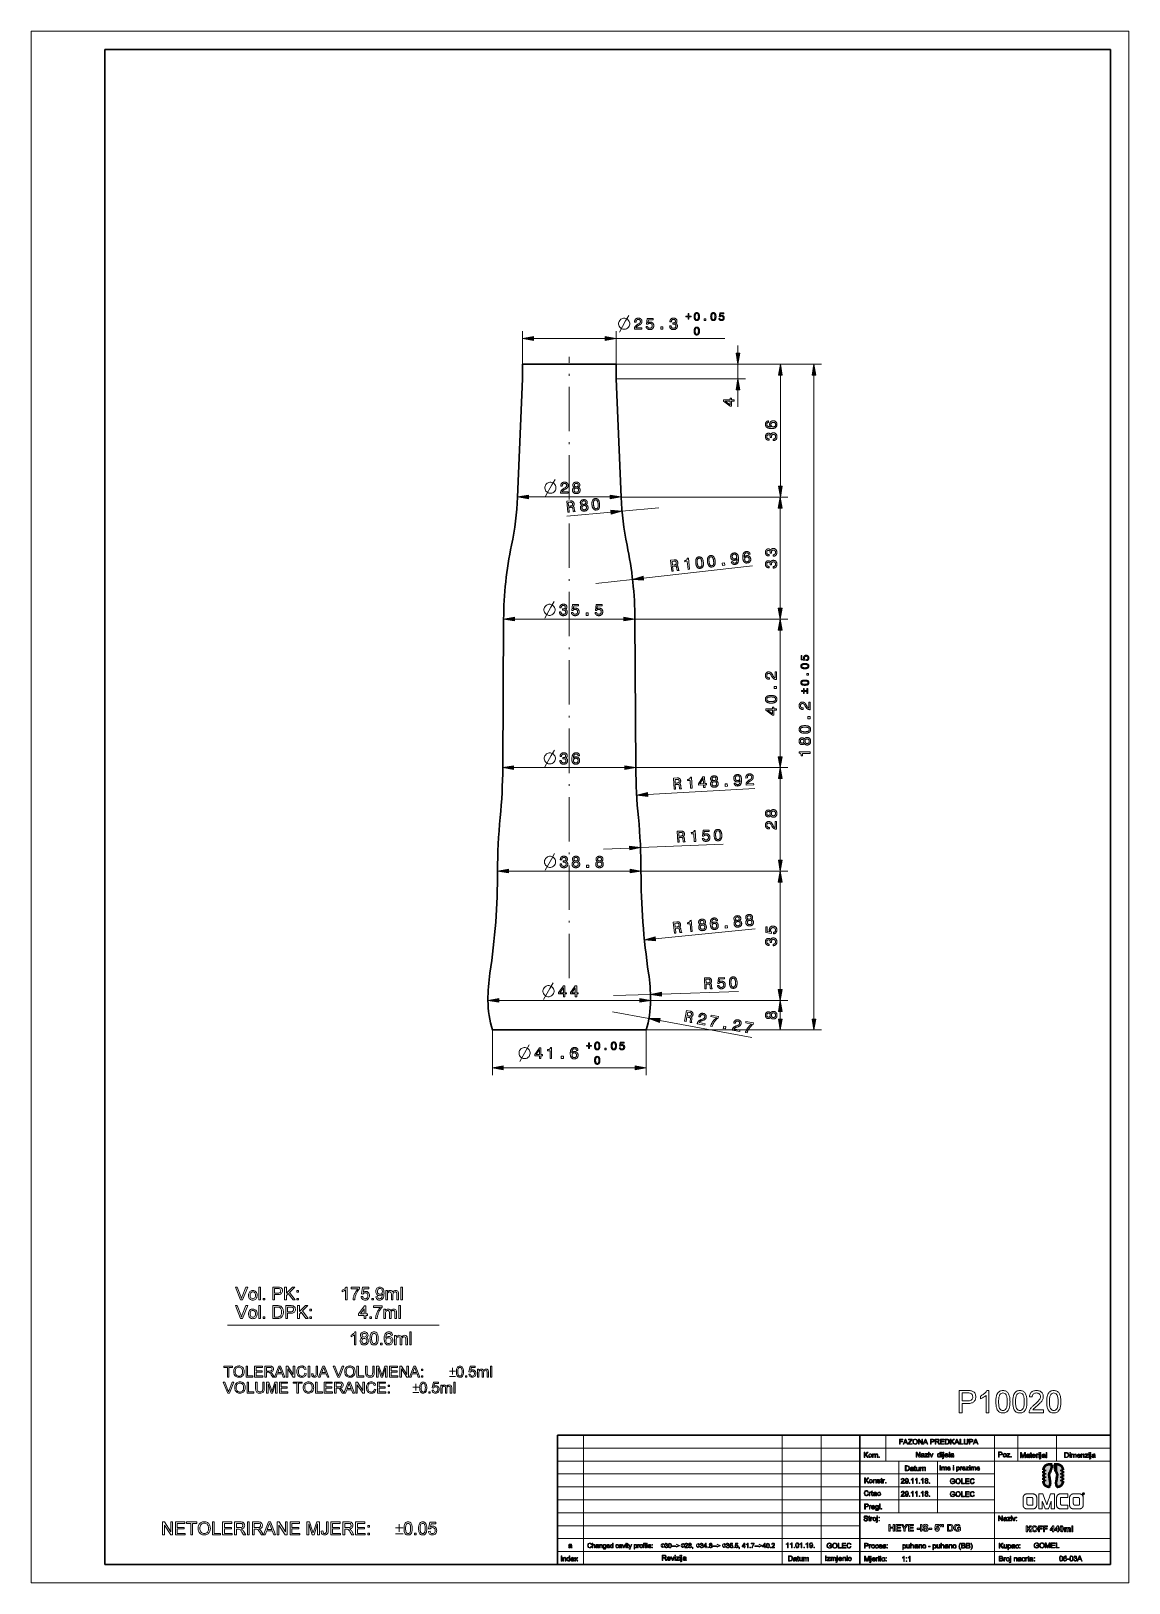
# Model space of a CAD drawing. Extents: x 0 to 297, y 0 to 420.
import ezdxf

# ---------------------------------------------------------------- set-up
doc = ezdxf.new("R2010")
doc.units = 0
doc.linetypes.add('DASHDOT', pattern=[18.5, 12, -3, 0.5, -3])

msp = doc.modelspace()

# ---------------------------------------------------------------- linework, layer by layer
at = {"color": 7, "lineweight": 13}
for p, q in [((0, 0), (0, 420)), ((0, 420), (297, 420)), ((297, 0), (297, 420)), ((158.25, 336.78), (187.72, 336.78)), ((158.25, 329.86), (204.7, 329.86)), ((158.25, 329.86), (193.24, 329.86)), ((158.25, 329.86), (213.8, 329.86)), ((158.25, 325.86), (193.24, 325.86)), ((202.7, 296.81), (202.7, 326.9)), ((211.8, 152.61), (211.8, 326.9)), ((134.55, 293.9), (156.65, 293.9)), ((159.6, 293.86), (204.67, 293.86)), ((159.6, 293.86), (204.7, 293.86)), ((202.67, 263.81), (202.67, 290.9)), ((165.65, 271.93), (195.13, 275.27)), ((130.8, 260.87), (160.4, 260.87)), ((163.35, 260.86), (204.67, 260.86)), ((163.35, 260.86), (204.68, 260.86)), ((202.68, 223.61), (202.68, 257.9)), ((130.55, 220.66), (160.65, 220.66)), ((163.6, 220.66), (204.68, 220.66)), ((163.6, 220.66), (204.68, 220.66)), ((166.78, 213.4), (195.83, 215.03)), ((202.68, 195.61), (202.68, 217.7)), ((164.86, 199.03), (187.22, 199.98)), ((129.15, 192.66), (162.05, 192.66)), ((165, 192.66), (204.67, 192.66)), ((165, 192.66), (204.68, 192.66)), ((202.67, 160.61), (202.67, 189.7)), ((168.87, 174.33), (195.87, 177.04)), ((170.53, 159.37), (191.34, 160.05)), ((126.55, 157.66), (164.65, 157.66)), ((167.6, 157.66), (204.68, 157.66)), ((167.6, 157.66), (204.67, 157.66)), ((170.06, 152.21), (194.96, 147.65)), ((166.4, 149.66), (204.68, 149.66)), ((166.4, 149.66), (213.8, 149.66)), ((127.75, 139.41), (163.45, 139.41)), ((149.42, 40), (149.42, 5)), ((203.21, 40), (203.21, 5)), ((213.71, 40), (213.71, 5)), ((260.61, 40), (260.61, 5)), ((142.42, 36.5), (292, 36.5)), ((292, 33), (142.42, 33)), ((142.42, 29.5), (260.61, 29.5)), ((142.42, 26), (260.61, 26)), ((142.42, 22.5), (260.61, 22.5)), ((142.42, 19), (292, 19)), ((224.21, 15.5), (142.42, 15.5)), ((142.42, 12), (292, 12)), ((142.42, 8.5), (292, 8.5)), ((0, 0), (297, 0))]:
    msp.add_line(p, q, dxfattribs=at)
at = {"color": 7, "lineweight": 30}
for p, q in [((20, 5), (20, 415)), ((20, 415), (292, 415)), ((292, 5), (292, 415)), ((158.25, 329.86), (132.95, 329.86)), ((132.95, 325.86), (131.6, 293.86)), ((158.25, 325.86), (159.6, 293.86)), ((127.85, 260.86), (127.6, 220.66)), ((163.35, 260.86), (163.6, 220.66)), ((166.4, 149.66), (124.8, 149.66)), ((166.35, 149.66), (124.85, 149.66)), ((142.42, 40), (292, 40)), ((142.42, 40), (142.42, 5)), ((224.21, 40), (224.21, 5)), ((20, 5), (292, 5))]:
    msp.add_line(p, q, dxfattribs=at)
at = {"color": 7, "lineweight": 13, "ltscale": 0.223165}
for p, q in [((132.95, 329.86), (132.95, 338.78)), ((158.25, 329.86), (158.25, 338.78))]:
    msp.add_line(p, q, dxfattribs=at)
at = {"color": 7, "lineweight": 13, "ltscale": 0.484779}
msp.add_line((135.9, 336.78), (155.3, 336.78), dxfattribs=at)
at = {"color": 7, "linetype": 'DASHDOT', "lineweight": 13}
msp.add_line((145.6, 163.7), (145.6, 331.82), dxfattribs=at)
at = {"color": 7, "lineweight": 13, "ltscale": 0.05114}
msp.add_line((191.24, 332.81), (191.24, 334.86), dxfattribs=at)
at = {"color": 7, "lineweight": 30, "ltscale": 0.1}
for p, q in [((132.95, 325.86), (132.95, 329.86)), ((158.25, 325.86), (158.25, 329.86))]:
    msp.add_line(p, q, dxfattribs=at)
at = {"color": 7, "lineweight": 13, "ltscale": 0.1}
msp.add_line((191.24, 325.86), (191.24, 329.86), dxfattribs=at)
at = {"color": 7, "lineweight": 13, "ltscale": 0.116125}
msp.add_line((191.24, 318.26), (191.24, 322.9), dxfattribs=at)
at = {"color": 7, "lineweight": 13, "ltscale": 0.051085}
for p, q in [((131.6, 293.86), (131.6, 295.9)), ((159.6, 293.86), (159.6, 295.9))]:
    msp.add_line(p, q, dxfattribs=at)
at = {"color": 7, "lineweight": 13, "ltscale": 0.30114}
msp.add_line((156.91, 289.81), (144.91, 288.73), dxfattribs=at)
at = {"color": 7, "lineweight": 13, "ltscale": 0.25}
for p, q in [((169.81, 290.97), (159.85, 290.07)), ((152.77, 270.47), (162.71, 271.6)), ((157.58, 158.95), (167.57, 159.28)), ((157.32, 154.55), (167.15, 152.74))]:
    msp.add_line(p, q, dxfattribs=at)
at = {"color": 7, "lineweight": 13, "ltscale": 0.050185}
for p, q in [((127.85, 260.86), (127.85, 262.87)), ((163.35, 260.86), (163.35, 262.87))]:
    msp.add_line(p, q, dxfattribs=at)
at = {"color": 7, "lineweight": 13, "ltscale": 0.176139}
msp.add_line((154.87, 198.61), (161.91, 198.9), dxfattribs=at)
at = {"color": 7, "lineweight": 13, "ltscale": 0.052279}
msp.add_line((202.68, 152.61), (202.68, 154.7), dxfattribs=at)
at = {"color": 7, "lineweight": 13, "ltscale": 0.30615}
for p, q in [((124.8, 149.66), (124.8, 137.41)), ((166.4, 149.66), (166.4, 137.41))]:
    msp.add_line(p, q, dxfattribs=at)
at = {"color": 7, "lineweight": 18}
msp.add_line((53.11, 69.75), (110.39, 69.75), dxfattribs=at)
at = {"color": 7, "lineweight": 13, "ltscale": 0.175}
for p, q in [((231.21, 40), (231.21, 33)), ((266.91, 40), (266.91, 33)), ((277.41, 40), (277.41, 33))]:
    msp.add_line(p, q, dxfattribs=at)
at = {"color": 7, "lineweight": 13, "ltscale": 0.35}
for p, q in [((234.71, 33), (234.71, 19)), ((245.21, 33), (245.21, 19))]:
    msp.add_line(p, q, dxfattribs=at)
at = {"color": 7, "lineweight": 13}
for points in [[(160.6, 342.28), (160.3, 342.28), (160.05, 342.23), (159.8, 342.13), (159.55, 341.98), (159.25, 341.68), (159.1, 341.43), (159, 341.18), (158.95, 340.93), (158.95, 340.63), (159, 340.38), (159.1, 340.13), (159.25, 339.88), (159.55, 339.58), (159.8, 339.43), (160.05, 339.33), (160.3, 339.28), (160.6, 339.28), (160.85, 339.33), (161.1, 339.43), (161.35, 339.58), (161.65, 339.88), (161.8, 340.13), (161.9, 340.38), (161.95, 340.63), (161.95, 340.93), (161.9, 341.18), (161.8, 341.43), (161.65, 341.68), (161.35, 341.98), (161.1, 342.13), (160.85, 342.23)], [(163.2, 339.28), (163.2, 339.3), (163.2, 339.38), (163.2, 339.47), (163.21, 339.55), (163.23, 339.63), (163.25, 339.71), (163.27, 339.78), (163.3, 339.85), (163.33, 339.92), (163.36, 339.98), (163.4, 340.04), (163.45, 340.1), (163.5, 340.16), (163.56, 340.22), (163.62, 340.28), (163.69, 340.34), (163.77, 340.4), (163.85, 340.46), (163.95, 340.51), (164.04, 340.57), (164.15, 340.63), (164.4, 340.77), (164.45, 340.8), (164.49, 340.82), (164.53, 340.85), (164.57, 340.88), (164.6, 340.9), (164.63, 340.93), (164.66, 340.96), (164.69, 340.99), (164.72, 341.02), (164.74, 341.05), (164.76, 341.08), (164.78, 341.11), (164.79, 341.15), (164.81, 341.18), (164.82, 341.22), (164.83, 341.26), (164.83, 341.29), (164.84, 341.33), (164.84, 341.37), (164.84, 341.41), (164.84, 341.46), (164.84, 341.51), (164.83, 341.55), (164.82, 341.59), (164.8, 341.63), (164.79, 341.67), (164.76, 341.7), (164.74, 341.74), (164.71, 341.77), (164.68, 341.8), (164.65, 341.83), (164.61, 341.85), (164.57, 341.87), (164.53, 341.89), (164.49, 341.91), (164.44, 341.92), (164.4, 341.93), (164.35, 341.94), (164.3, 341.94), (164.24, 341.95), (164.19, 341.94), (164.14, 341.94), (164.09, 341.93), (164.04, 341.92), (164, 341.9), (163.96, 341.88), (163.92, 341.85), (163.88, 341.83), (163.85, 341.79), (163.81, 341.76), (163.78, 341.72), (163.76, 341.68), (163.73, 341.64), (163.71, 341.59), (163.7, 341.54), (163.68, 341.49), (163.67, 341.43), (163.66, 341.37), (163.66, 341.31), (163.66, 341.25), (163.66, 341.21), (163.27, 341.21), (163.27, 341.27), (163.27, 341.37), (163.28, 341.46), (163.29, 341.54), (163.31, 341.62), (163.33, 341.7), (163.36, 341.77), (163.4, 341.84), (163.44, 341.91), (163.48, 341.97), (163.54, 342.03), (163.59, 342.08), (163.65, 342.13), (163.71, 342.17), (163.78, 342.2), (163.85, 342.23), (163.93, 342.26), (164.01, 342.28), (164.09, 342.29), (164.18, 342.3), (164.27, 342.3), (164.35, 342.3), (164.44, 342.29), (164.52, 342.28), (164.59, 342.26), (164.67, 342.24), (164.74, 342.21), (164.8, 342.18), (164.87, 342.15), (164.93, 342.1), (164.98, 342.06), (165.03, 342.01), (165.08, 341.95), (165.12, 341.9), (165.16, 341.83), (165.19, 341.77), (165.21, 341.71), (165.23, 341.64), (165.24, 341.56), (165.25, 341.49), (165.26, 341.41), (165.25, 341.35), (165.25, 341.29), (165.24, 341.23), (165.23, 341.17), (165.22, 341.12), (165.2, 341.07), (165.18, 341.01), (165.15, 340.96), (165.13, 340.91), (165.1, 340.87), (165.06, 340.82), (165.02, 340.78), (164.98, 340.73), (164.94, 340.69), (164.89, 340.65), (164.84, 340.61), (164.79, 340.57), (164.73, 340.53), (164.67, 340.5), (164.61, 340.46), (164.35, 340.33), (164.28, 340.3), (164.22, 340.26), (164.16, 340.23), (164.1, 340.19), (164.04, 340.16), (163.99, 340.12), (163.95, 340.09), (163.91, 340.06), (163.87, 340.03), (163.84, 340), (163.81, 339.96), (163.78, 339.93), (163.75, 339.9), (163.73, 339.87), (163.71, 339.83), (163.69, 339.8), (163.67, 339.77), (163.65, 339.73), (163.64, 339.69), (163.63, 339.66), (165.26, 339.66), (165.26, 339.28)], [(166.38, 340.07), (166.78, 340.07), (166.79, 340.02), (166.8, 339.98), (166.81, 339.94), (166.83, 339.9), (166.84, 339.86), (166.86, 339.82), (166.89, 339.79), (166.91, 339.76), (166.94, 339.73), (166.97, 339.7), (167.01, 339.68), (167.04, 339.65), (167.08, 339.63), (167.11, 339.62), (167.15, 339.6), (167.19, 339.59), (167.24, 339.58), (167.28, 339.57), (167.33, 339.57), (167.38, 339.57), (167.44, 339.57), (167.49, 339.58), (167.55, 339.59), (167.6, 339.6), (167.65, 339.62), (167.7, 339.64), (167.74, 339.66), (167.79, 339.69), (167.83, 339.72), (167.86, 339.75), (167.9, 339.79), (167.93, 339.83), (167.96, 339.87), (167.98, 339.92), (168, 339.97), (168.02, 340.01), (168.03, 340.07), (168.04, 340.12), (168.04, 340.18), (168.05, 340.24), (168.04, 340.3), (168.04, 340.35), (168.03, 340.41), (168.02, 340.46), (168, 340.51), (167.98, 340.56), (167.96, 340.6), (167.93, 340.64), (167.9, 340.68), (167.87, 340.72), (167.83, 340.76), (167.79, 340.79), (167.75, 340.81), (167.7, 340.84), (167.65, 340.86), (167.6, 340.87), (167.55, 340.89), (167.5, 340.9), (167.44, 340.9), (167.38, 340.9), (167.34, 340.9), (167.31, 340.9), (167.28, 340.9), (167.24, 340.89), (167.21, 340.89), (167.18, 340.88), (167.15, 340.87), (167.12, 340.86), (167.09, 340.85), (167.06, 340.83), (167.03, 340.82), (167, 340.8), (166.98, 340.79), (166.95, 340.77), (166.92, 340.75), (166.9, 340.73), (166.87, 340.7), (166.85, 340.68), (166.83, 340.65), (166.81, 340.63), (166.46, 340.63), (166.7, 342.22), (168.3, 342.22), (168.3, 341.86), (166.99, 341.86), (166.87, 341.06), (166.89, 341.07), (166.91, 341.09), (166.94, 341.11), (166.96, 341.12), (166.99, 341.14), (167.01, 341.15), (167.04, 341.17), (167.07, 341.18), (167.09, 341.19), (167.12, 341.2), (167.15, 341.21), (167.18, 341.22), (167.21, 341.23), (167.24, 341.23), (167.28, 341.24), (167.31, 341.24), (167.34, 341.25), (167.37, 341.25), (167.41, 341.25), (167.44, 341.25), (167.53, 341.25), (167.62, 341.24), (167.7, 341.22), (167.78, 341.21), (167.86, 341.18), (167.93, 341.15), (168, 341.12), (168.06, 341.07), (168.13, 341.03), (168.18, 340.98), (168.24, 340.92), (168.29, 340.86), (168.33, 340.8), (168.36, 340.73), (168.4, 340.66), (168.42, 340.59), (168.44, 340.51), (168.45, 340.43), (168.46, 340.34), (168.47, 340.26), (168.46, 340.16), (168.45, 340.07), (168.44, 339.99), (168.42, 339.91), (168.39, 339.83), (168.36, 339.75), (168.32, 339.68), (168.28, 339.62), (168.22, 339.55), (168.17, 339.49), (168.11, 339.44), (168.04, 339.39), (167.97, 339.34), (167.9, 339.3), (167.82, 339.27), (167.74, 339.25), (167.66, 339.22), (167.58, 339.21), (167.48, 339.2), (167.39, 339.2), (167.31, 339.2), (167.23, 339.21), (167.15, 339.22), (167.08, 339.24), (167, 339.26), (166.93, 339.28), (166.87, 339.32), (166.81, 339.35), (166.75, 339.39), (166.69, 339.44), (166.63, 339.49), (166.59, 339.54), (166.54, 339.59), (166.5, 339.65), (166.47, 339.71), (166.44, 339.78), (166.42, 339.85), (166.4, 339.92), (166.39, 339.99)], [(172.75, 340.22), (173.15, 340.22), (173.16, 340.16), (173.16, 340.1), (173.17, 340.05), (173.18, 339.99), (173.2, 339.94), (173.22, 339.9), (173.24, 339.85), (173.27, 339.81), (173.29, 339.77), (173.33, 339.73), (173.36, 339.7), (173.4, 339.67), (173.44, 339.65), (173.48, 339.62), (173.53, 339.6), (173.58, 339.59), (173.63, 339.58), (173.68, 339.57), (173.74, 339.56), (173.8, 339.56), (173.85, 339.56), (173.91, 339.57), (173.96, 339.58), (174.01, 339.59), (174.06, 339.6), (174.1, 339.62), (174.15, 339.64), (174.19, 339.66), (174.23, 339.69), (174.26, 339.72), (174.29, 339.75), (174.32, 339.79), (174.35, 339.82), (174.37, 339.86), (174.39, 339.91), (174.4, 339.95), (174.42, 340), (174.42, 340.05), (174.43, 340.1), (174.43, 340.15), (174.43, 340.2), (174.42, 340.25), (174.42, 340.29), (174.4, 340.34), (174.39, 340.38), (174.37, 340.41), (174.35, 340.45), (174.32, 340.48), (174.29, 340.52), (174.26, 340.54), (174.23, 340.57), (174.19, 340.59), (174.15, 340.62), (174.11, 340.63), (174.06, 340.65), (174.01, 340.66), (173.96, 340.67), (173.91, 340.68), (173.85, 340.68), (173.79, 340.68), (173.78, 340.68), (173.77, 340.68), (173.77, 340.68), (173.76, 340.68), (173.75, 340.68), (173.74, 340.68), (173.73, 340.68), (173.72, 340.68), (173.71, 340.68), (173.7, 340.68), (173.69, 340.68), (173.68, 340.68), (173.67, 340.68), (173.66, 340.68), (173.65, 340.68), (173.64, 340.68), (173.62, 340.68), (173.61, 340.68), (173.6, 340.68), (173.58, 340.68), (173.58, 341.02), (173.59, 341.02), (173.6, 341.01), (173.61, 341.01), (173.62, 341.01), (173.63, 341.01), (173.63, 341.01), (173.64, 341.01), (173.65, 341.01), (173.66, 341.01), (173.67, 341.01), (173.68, 341.01), (173.69, 341.01), (173.69, 341.01), (173.7, 341.01), (173.71, 341.01), (173.72, 341.01), (173.73, 341.01), (173.73, 341.01), (173.74, 341.01), (173.75, 341.01), (173.8, 341.01), (173.86, 341.02), (173.91, 341.02), (173.96, 341.03), (174, 341.04), (174.04, 341.05), (174.08, 341.07), (174.12, 341.08), (174.15, 341.1), (174.18, 341.13), (174.21, 341.15), (174.23, 341.18), (174.25, 341.21), (174.27, 341.24), (174.28, 341.27), (174.3, 341.31), (174.31, 341.35), (174.31, 341.39), (174.32, 341.43), (174.32, 341.48), (174.32, 341.52), (174.31, 341.56), (174.31, 341.6), (174.3, 341.64), (174.28, 341.68), (174.27, 341.71), (174.25, 341.74), (174.23, 341.77), (174.21, 341.8), (174.18, 341.83), (174.15, 341.85), (174.12, 341.87), (174.09, 341.89), (174.05, 341.91), (174.02, 341.92), (173.98, 341.93), (173.93, 341.94), (173.89, 341.94), (173.84, 341.95), (173.79, 341.95), (173.74, 341.95), (173.68, 341.94), (173.63, 341.93), (173.58, 341.92), (173.54, 341.91), (173.5, 341.89), (173.46, 341.87), (173.42, 341.85), (173.39, 341.82), (173.36, 341.79), (173.33, 341.75), (173.3, 341.72), (173.28, 341.68), (173.26, 341.63), (173.24, 341.59), (173.23, 341.54), (173.22, 341.49), (173.21, 341.43), (173.21, 341.37), (173.21, 341.31), (172.82, 341.31), (172.82, 341.34), (172.83, 341.43), (172.83, 341.51), (172.85, 341.59), (172.86, 341.66), (172.89, 341.74), (172.92, 341.8), (172.95, 341.87), (172.99, 341.93), (173.03, 341.99), (173.08, 342.04), (173.13, 342.09), (173.19, 342.14), (173.25, 342.18), (173.31, 342.21), (173.38, 342.24), (173.45, 342.26), (173.53, 342.28), (173.6, 342.29), (173.69, 342.3), (173.77, 342.3), (173.86, 342.3), (173.95, 342.3), (174.03, 342.28), (174.11, 342.27), (174.18, 342.25), (174.25, 342.23), (174.31, 342.2), (174.37, 342.17), (174.43, 342.13), (174.48, 342.09), (174.53, 342.05), (174.57, 342), (174.61, 341.95), (174.64, 341.89), (174.67, 341.84), (174.7, 341.77), (174.71, 341.71), (174.73, 341.64), (174.73, 341.57), (174.74, 341.5), (174.74, 341.45), (174.73, 341.41), (174.73, 341.37), (174.72, 341.33), (174.71, 341.29), (174.7, 341.26), (174.69, 341.22), (174.67, 341.19), (174.66, 341.16), (174.64, 341.13), (174.62, 341.1), (174.6, 341.07), (174.57, 341.04), (174.55, 341.01), (174.52, 340.99), (174.49, 340.97), (174.46, 340.95), (174.43, 340.93), (174.39, 340.91), (174.36, 340.89), (174.4, 340.87), (174.45, 340.85), (174.49, 340.83), (174.53, 340.8), (174.57, 340.78), (174.61, 340.75), (174.64, 340.72), (174.67, 340.69), (174.7, 340.65), (174.72, 340.61), (174.75, 340.58), (174.77, 340.54), (174.79, 340.49), (174.8, 340.45), (174.82, 340.41), (174.83, 340.36), (174.84, 340.31), (174.84, 340.26), (174.85, 340.21), (174.85, 340.15), (174.85, 340.07), (174.84, 339.99), (174.82, 339.91), (174.8, 339.83), (174.78, 339.76), (174.74, 339.7), (174.71, 339.63), (174.66, 339.57), (174.61, 339.51), (174.55, 339.46), (174.49, 339.41), (174.43, 339.37), (174.36, 339.33), (174.29, 339.29), (174.21, 339.26), (174.13, 339.24), (174.05, 339.22), (173.96, 339.21), (173.87, 339.2), (173.77, 339.2), (173.68, 339.2), (173.59, 339.21), (173.51, 339.22), (173.43, 339.24), (173.35, 339.27), (173.28, 339.3), (173.21, 339.33), (173.15, 339.37), (173.09, 339.42), (173.03, 339.47), (172.98, 339.53), (172.93, 339.59), (172.89, 339.65), (172.85, 339.72), (172.82, 339.79), (172.8, 339.86), (172.78, 339.94), (172.77, 340.02), (172.76, 340.11), (172.75, 340.2)], [(177.75, 343.52), (177.96, 343.52), (177.96, 342.87), (178.56, 342.87), (178.56, 342.66), (177.96, 342.66), (177.96, 342), (177.75, 342), (177.75, 342.66), (177.15, 342.66), (177.15, 342.87), (177.75, 342.87)], [(179.37, 342.71), (179.37, 342.81), (179.37, 342.91), (179.38, 343.01), (179.4, 343.09), (179.41, 343.18), (179.43, 343.26), (179.46, 343.33), (179.49, 343.4), (179.52, 343.46), (179.55, 343.52), (179.59, 343.57), (179.63, 343.62), (179.68, 343.66), (179.73, 343.7), (179.78, 343.73), (179.84, 343.75), (179.9, 343.77), (179.96, 343.79), (180.03, 343.8), (180.09, 343.8), (180.16, 343.8), (180.23, 343.79), (180.29, 343.77), (180.35, 343.75), (180.41, 343.73), (180.46, 343.7), (180.51, 343.66), (180.56, 343.62), (180.6, 343.57), (180.64, 343.52), (180.67, 343.46), (180.7, 343.4), (180.73, 343.33), (180.75, 343.26), (180.77, 343.18), (180.79, 343.1), (180.8, 343.01), (180.81, 342.91), (180.82, 342.81), (180.82, 342.71), (180.82, 342.6), (180.81, 342.5), (180.8, 342.41), (180.79, 342.32), (180.77, 342.24), (180.75, 342.16), (180.73, 342.09), (180.7, 342.02), (180.67, 341.96), (180.64, 341.9), (180.6, 341.85), (180.56, 341.8), (180.51, 341.76), (180.46, 341.72), (180.41, 341.69), (180.35, 341.67), (180.29, 341.65), (180.23, 341.64), (180.16, 341.63), (180.09, 341.62), (180.03, 341.63), (179.96, 341.64), (179.9, 341.65), (179.84, 341.67), (179.78, 341.69), (179.73, 341.72), (179.68, 341.76), (179.63, 341.8), (179.59, 341.85), (179.55, 341.9), (179.52, 341.96), (179.49, 342.02), (179.46, 342.09), (179.43, 342.16), (179.41, 342.24), (179.4, 342.32), (179.38, 342.41), (179.37, 342.51), (179.37, 342.6)], [(179.66, 342.71), (179.66, 342.62), (179.66, 342.54), (179.67, 342.47), (179.67, 342.4), (179.68, 342.33), (179.69, 342.27), (179.71, 342.22), (179.72, 342.16), (179.74, 342.12), (179.76, 342.07), (179.78, 342.04), (179.81, 342), (179.84, 341.97), (179.87, 341.94), (179.9, 341.92), (179.93, 341.9), (179.97, 341.89), (180.01, 341.88), (180.05, 341.87), (180.09, 341.87), (180.14, 341.87), (180.18, 341.88), (180.22, 341.89), (180.26, 341.9), (180.29, 341.92), (180.32, 341.94), (180.35, 341.97), (180.38, 342), (180.4, 342.03), (180.43, 342.07), (180.45, 342.11), (180.46, 342.16), (180.48, 342.21), (180.49, 342.27), (180.5, 342.33), (180.51, 342.4), (180.52, 342.47), (180.53, 342.54), (180.53, 342.62), (180.53, 342.71), (180.53, 342.79), (180.53, 342.88), (180.52, 342.95), (180.51, 343.02), (180.5, 343.09), (180.49, 343.15), (180.48, 343.21), (180.46, 343.26), (180.45, 343.31), (180.43, 343.35), (180.4, 343.39), (180.38, 343.42), (180.35, 343.45), (180.32, 343.48), (180.29, 343.5), (180.26, 343.52), (180.22, 343.53), (180.18, 343.54), (180.14, 343.55), (180.09, 343.55), (180.05, 343.55), (180.01, 343.54), (179.97, 343.53), (179.93, 343.51), (179.9, 343.5), (179.87, 343.47), (179.84, 343.45), (179.81, 343.42), (179.78, 343.38), (179.76, 343.35), (179.74, 343.3), (179.72, 343.26), (179.71, 343.2), (179.69, 343.15), (179.68, 343.09), (179.67, 343.02), (179.67, 342.95), (179.66, 342.87), (179.66, 342.79)], [(182.13, 341.68), (182.13, 342.13), (182.54, 342.13), (182.54, 341.68)], [(183.84, 342.71), (183.85, 342.81), (183.85, 342.91), (183.86, 343.01), (183.87, 343.09), (183.89, 343.18), (183.91, 343.26), (183.94, 343.33), (183.96, 343.4), (183.99, 343.46), (184.03, 343.52), (184.07, 343.57), (184.11, 343.62), (184.16, 343.66), (184.21, 343.7), (184.26, 343.73), (184.31, 343.75), (184.37, 343.77), (184.44, 343.79), (184.5, 343.8), (184.57, 343.8), (184.64, 343.8), (184.71, 343.79), (184.77, 343.77), (184.83, 343.75), (184.89, 343.73), (184.94, 343.7), (184.99, 343.66), (185.03, 343.62), (185.08, 343.57), (185.11, 343.52), (185.15, 343.46), (185.18, 343.4), (185.21, 343.33), (185.23, 343.26), (185.25, 343.18), (185.27, 343.1), (185.28, 343.01), (185.29, 342.91), (185.3, 342.81), (185.3, 342.71), (185.3, 342.6), (185.29, 342.5), (185.28, 342.41), (185.27, 342.32), (185.25, 342.24), (185.23, 342.16), (185.21, 342.09), (185.18, 342.02), (185.15, 341.96), (185.11, 341.9), (185.08, 341.85), (185.03, 341.8), (184.99, 341.76), (184.94, 341.72), (184.89, 341.69), (184.83, 341.67), (184.77, 341.65), (184.71, 341.64), (184.64, 341.63), (184.57, 341.62), (184.5, 341.63), (184.44, 341.64), (184.37, 341.65), (184.31, 341.67), (184.26, 341.69), (184.21, 341.72), (184.16, 341.76), (184.11, 341.8), (184.07, 341.85), (184.03, 341.9), (183.99, 341.96), (183.96, 342.02), (183.94, 342.09), (183.91, 342.16), (183.89, 342.24), (183.87, 342.32), (183.86, 342.41), (183.85, 342.51), (183.85, 342.6)], [(184.13, 342.71), (184.13, 342.62), (184.14, 342.54), (184.14, 342.47), (184.15, 342.4), (184.16, 342.33), (184.17, 342.27), (184.19, 342.22), (184.2, 342.16), (184.22, 342.12), (184.24, 342.07), (184.26, 342.04), (184.29, 342), (184.31, 341.97), (184.34, 341.94), (184.38, 341.92), (184.41, 341.9), (184.45, 341.89), (184.49, 341.88), (184.53, 341.87), (184.57, 341.87), (184.62, 341.87), (184.66, 341.88), (184.7, 341.89), (184.73, 341.9), (184.77, 341.92), (184.8, 341.94), (184.83, 341.97), (184.86, 342), (184.88, 342.03), (184.9, 342.07), (184.92, 342.11), (184.94, 342.16), (184.96, 342.21), (184.97, 342.27), (184.98, 342.33), (184.99, 342.4), (185, 342.47), (185, 342.54), (185.01, 342.62), (185.01, 342.71), (185.01, 342.79), (185, 342.88), (185, 342.95), (184.99, 343.02), (184.98, 343.09), (184.97, 343.15), (184.96, 343.21), (184.94, 343.26), (184.92, 343.31), (184.9, 343.35), (184.88, 343.39), (184.86, 343.42), (184.83, 343.45), (184.8, 343.48), (184.77, 343.5), (184.73, 343.52), (184.7, 343.53), (184.66, 343.54), (184.62, 343.55), (184.57, 343.55), (184.53, 343.55), (184.49, 343.54), (184.45, 343.53), (184.41, 343.51), (184.38, 343.5), (184.34, 343.47), (184.31, 343.45), (184.29, 343.42), (184.26, 343.38), (184.24, 343.35), (184.22, 343.3), (184.2, 343.26), (184.19, 343.2), (184.17, 343.15), (184.16, 343.09), (184.15, 343.02), (184.14, 342.95), (184.14, 342.87), (184.13, 342.79)], [(186.06, 342.23), (186.34, 342.23), (186.35, 342.2), (186.36, 342.17), (186.37, 342.14), (186.38, 342.11), (186.39, 342.09), (186.4, 342.06), (186.42, 342.04), (186.44, 342.02), (186.46, 342), (186.48, 341.98), (186.5, 341.96), (186.53, 341.94), (186.55, 341.93), (186.58, 341.92), (186.61, 341.91), (186.64, 341.9), (186.67, 341.89), (186.7, 341.89), (186.73, 341.88), (186.76, 341.88), (186.8, 341.89), (186.84, 341.89), (186.88, 341.9), (186.92, 341.9), (186.95, 341.92), (186.99, 341.93), (187.02, 341.95), (187.05, 341.97), (187.08, 341.99), (187.1, 342.01), (187.13, 342.04), (187.15, 342.07), (187.17, 342.1), (187.19, 342.13), (187.2, 342.16), (187.21, 342.2), (187.22, 342.23), (187.23, 342.27), (187.23, 342.31), (187.23, 342.35), (187.23, 342.39), (187.23, 342.43), (187.22, 342.47), (187.21, 342.51), (187.2, 342.54), (187.19, 342.58), (187.17, 342.61), (187.15, 342.64), (187.13, 342.66), (187.1, 342.69), (187.08, 342.72), (187.05, 342.74), (187.02, 342.76), (186.99, 342.77), (186.96, 342.79), (186.92, 342.8), (186.88, 342.81), (186.85, 342.81), (186.81, 342.82), (186.76, 342.82), (186.74, 342.82), (186.72, 342.82), (186.69, 342.81), (186.67, 342.81), (186.65, 342.81), (186.62, 342.8), (186.6, 342.79), (186.58, 342.79), (186.56, 342.78), (186.54, 342.77), (186.52, 342.76), (186.5, 342.75), (186.48, 342.74), (186.46, 342.72), (186.45, 342.71), (186.43, 342.69), (186.41, 342.68), (186.39, 342.66), (186.38, 342.64), (186.36, 342.62), (186.12, 342.62), (186.29, 343.74), (187.41, 343.74), (187.41, 343.49), (186.49, 343.49), (186.41, 342.92), (186.42, 342.94), (186.44, 342.95), (186.45, 342.96), (186.47, 342.97), (186.49, 342.98), (186.51, 342.99), (186.53, 343), (186.54, 343.01), (186.56, 343.02), (186.58, 343.03), (186.6, 343.03), (186.63, 343.04), (186.65, 343.04), (186.67, 343.05), (186.69, 343.05), (186.71, 343.05), (186.74, 343.06), (186.76, 343.06), (186.78, 343.06), (186.81, 343.06), (186.87, 343.06), (186.93, 343.05), (186.99, 343.04), (187.05, 343.03), (187.1, 343.01), (187.15, 342.99), (187.2, 342.97), (187.24, 342.94), (187.29, 342.9), (187.33, 342.87), (187.37, 342.83), (187.4, 342.79), (187.43, 342.74), (187.45, 342.7), (187.48, 342.65), (187.49, 342.59), (187.51, 342.54), (187.52, 342.48), (187.52, 342.43), (187.52, 342.36), (187.52, 342.3), (187.52, 342.24), (187.51, 342.18), (187.49, 342.12), (187.47, 342.07), (187.45, 342.01), (187.42, 341.96), (187.39, 341.92), (187.36, 341.87), (187.32, 341.83), (187.27, 341.79), (187.23, 341.76), (187.18, 341.72), (187.13, 341.7), (187.08, 341.68), (187.02, 341.66), (186.96, 341.64), (186.9, 341.63), (186.84, 341.63), (186.77, 341.62), (186.71, 341.63), (186.66, 341.63), (186.6, 341.64), (186.55, 341.65), (186.5, 341.67), (186.45, 341.68), (186.41, 341.71), (186.36, 341.73), (186.32, 341.76), (186.28, 341.79), (186.24, 341.83), (186.21, 341.86), (186.18, 341.9), (186.15, 341.94), (186.13, 341.99), (186.11, 342.03), (186.09, 342.08), (186.08, 342.13), (186.07, 342.18)], [(135.9, 337.31), (132.95, 336.78), (135.9, 336.26)], [(155.3, 336.26), (158.25, 336.78), (155.3, 337.31)], [(170.35, 339.28), (170.35, 339.93), (170.94, 339.93), (170.94, 339.28)], [(179.37, 338.81), (179.37, 338.91), (179.37, 339.01), (179.38, 339.11), (179.4, 339.19), (179.41, 339.28), (179.43, 339.36), (179.46, 339.43), (179.49, 339.5), (179.52, 339.56), (179.55, 339.62), (179.59, 339.67), (179.63, 339.72), (179.68, 339.76), (179.73, 339.8), (179.78, 339.83), (179.84, 339.85), (179.9, 339.87), (179.96, 339.89), (180.03, 339.9), (180.09, 339.9), (180.16, 339.9), (180.23, 339.89), (180.29, 339.87), (180.35, 339.85), (180.41, 339.83), (180.46, 339.8), (180.51, 339.76), (180.56, 339.72), (180.6, 339.67), (180.64, 339.62), (180.67, 339.56), (180.7, 339.5), (180.73, 339.43), (180.75, 339.36), (180.77, 339.28), (180.79, 339.2), (180.8, 339.11), (180.81, 339.01), (180.82, 338.91), (180.82, 338.81), (180.82, 338.7), (180.81, 338.6), (180.8, 338.51), (180.79, 338.42), (180.77, 338.34), (180.75, 338.26), (180.73, 338.19), (180.7, 338.12), (180.67, 338.06), (180.64, 338), (180.6, 337.95), (180.56, 337.9), (180.51, 337.86), (180.46, 337.82), (180.41, 337.79), (180.35, 337.77), (180.29, 337.75), (180.23, 337.74), (180.16, 337.73), (180.09, 337.72), (180.03, 337.73), (179.96, 337.74), (179.9, 337.75), (179.84, 337.77), (179.78, 337.79), (179.73, 337.82), (179.68, 337.86), (179.63, 337.9), (179.59, 337.95), (179.55, 338), (179.52, 338.06), (179.49, 338.12), (179.46, 338.19), (179.43, 338.26), (179.41, 338.34), (179.4, 338.42), (179.38, 338.51), (179.37, 338.61), (179.37, 338.7)], [(179.66, 338.81), (179.66, 338.72), (179.66, 338.64), (179.67, 338.57), (179.67, 338.5), (179.68, 338.43), (179.69, 338.37), (179.71, 338.32), (179.72, 338.26), (179.74, 338.22), (179.76, 338.17), (179.78, 338.14), (179.81, 338.1), (179.84, 338.07), (179.87, 338.04), (179.9, 338.02), (179.93, 338), (179.97, 337.99), (180.01, 337.98), (180.05, 337.97), (180.09, 337.97), (180.14, 337.97), (180.18, 337.98), (180.22, 337.99), (180.26, 338), (180.29, 338.02), (180.32, 338.04), (180.35, 338.07), (180.38, 338.1), (180.4, 338.13), (180.43, 338.17), (180.45, 338.21), (180.46, 338.26), (180.48, 338.31), (180.49, 338.37), (180.5, 338.43), (180.51, 338.5), (180.52, 338.57), (180.53, 338.64), (180.53, 338.72), (180.53, 338.81), (180.53, 338.89), (180.53, 338.98), (180.52, 339.05), (180.51, 339.12), (180.5, 339.19), (180.49, 339.25), (180.48, 339.31), (180.46, 339.36), (180.45, 339.41), (180.43, 339.45), (180.4, 339.49), (180.38, 339.52), (180.35, 339.55), (180.32, 339.58), (180.29, 339.6), (180.26, 339.62), (180.22, 339.63), (180.18, 339.64), (180.14, 339.65), (180.09, 339.65), (180.05, 339.65), (180.01, 339.64), (179.97, 339.63), (179.93, 339.61), (179.9, 339.6), (179.87, 339.57), (179.84, 339.55), (179.81, 339.52), (179.78, 339.48), (179.76, 339.45), (179.74, 339.4), (179.72, 339.36), (179.71, 339.3), (179.69, 339.25), (179.68, 339.19), (179.67, 339.12), (179.67, 339.05), (179.66, 338.97), (179.66, 338.89)], [(190.72, 332.81), (191.24, 329.86), (191.77, 332.81)], [(203.22, 326.9), (202.7, 329.86), (202.18, 326.9)], [(212.32, 326.9), (211.8, 329.86), (211.28, 326.9)], [(191.77, 322.9), (191.24, 325.86), (190.72, 322.9)], [(190.24, 319.8), (189.5, 319.8), (189.5, 318.48), (189.12, 318.48), (187.31, 319.79), (187.31, 320.18), (189.16, 320.18), (189.16, 320.61), (189.5, 320.61), (189.5, 320.18), (190.24, 320.18)], [(189.16, 318.84), (189.16, 319.8), (187.81, 319.8)], [(199.52, 314.49), (199.52, 314.1), (199.47, 314.09), (199.43, 314.08), (199.38, 314.07), (199.35, 314.06), (199.31, 314.04), (199.27, 314.03), (199.24, 314.01), (199.21, 313.99), (199.18, 313.96), (199.16, 313.93), (199.13, 313.91), (199.11, 313.87), (199.09, 313.84), (199.08, 313.81), (199.07, 313.77), (199.05, 313.73), (199.05, 313.69), (199.04, 313.65), (199.04, 313.6), (199.03, 313.55), (199.04, 313.49), (199.05, 313.43), (199.06, 313.37), (199.08, 313.31), (199.1, 313.26), (199.13, 313.21), (199.17, 313.17), (199.21, 313.12), (199.25, 313.09), (199.3, 313.05), (199.36, 313.01), (199.42, 312.98), (199.49, 312.96), (199.56, 312.93), (199.64, 312.91), (199.73, 312.89), (199.82, 312.87), (199.91, 312.86), (200.02, 312.85), (200.12, 312.84), (200.09, 312.87), (200.06, 312.9), (200.03, 312.92), (200, 312.95), (199.98, 312.98), (199.96, 313.02), (199.93, 313.05), (199.91, 313.08), (199.89, 313.12), (199.88, 313.15), (199.86, 313.19), (199.85, 313.23), (199.83, 313.27), (199.82, 313.31), (199.81, 313.35), (199.8, 313.39), (199.8, 313.43), (199.79, 313.47), (199.79, 313.52), (199.79, 313.56), (199.79, 313.64), (199.8, 313.72), (199.82, 313.8), (199.84, 313.88), (199.86, 313.95), (199.89, 314.01), (199.93, 314.08), (199.97, 314.14), (200.01, 314.2), (200.06, 314.25), (200.12, 314.3), (200.18, 314.35), (200.24, 314.39), (200.31, 314.42), (200.38, 314.45), (200.45, 314.48), (200.53, 314.49), (200.61, 314.51), (200.7, 314.52), (200.78, 314.52), (200.87, 314.52), (200.96, 314.51), (201.04, 314.49), (201.12, 314.47), (201.19, 314.45), (201.26, 314.42), (201.33, 314.38), (201.39, 314.34), (201.45, 314.29), (201.51, 314.24), (201.56, 314.18), (201.61, 314.12), (201.65, 314.05), (201.69, 313.98), (201.72, 313.91), (201.75, 313.84), (201.76, 313.76), (201.78, 313.67), (201.79, 313.59), (201.79, 313.5), (201.79, 313.4), (201.78, 313.3), (201.76, 313.21), (201.73, 313.12), (201.7, 313.03), (201.66, 312.96), (201.61, 312.88), (201.56, 312.81), (201.49, 312.75), (201.43, 312.69), (201.35, 312.64), (201.27, 312.59), (201.18, 312.55), (201.08, 312.51), (200.98, 312.48), (200.87, 312.46), (200.76, 312.44), (200.64, 312.42), (200.51, 312.41), (200.37, 312.41), (200.22, 312.41), (200.07, 312.42), (199.92, 312.44), (199.79, 312.46), (199.66, 312.49), (199.54, 312.52), (199.42, 312.56), (199.32, 312.6), (199.22, 312.65), (199.13, 312.71), (199.04, 312.77), (198.97, 312.84), (198.9, 312.91), (198.84, 312.99), (198.79, 313.07), (198.76, 313.15), (198.72, 313.25), (198.7, 313.34), (198.69, 313.44), (198.68, 313.55), (198.69, 313.63), (198.69, 313.71), (198.7, 313.79), (198.72, 313.86), (198.74, 313.93), (198.76, 313.99), (198.79, 314.06), (198.82, 314.12), (198.86, 314.17), (198.9, 314.22), (198.95, 314.27), (199, 314.31), (199.05, 314.35), (199.1, 314.38), (199.16, 314.41), (199.23, 314.44), (199.29, 314.46), (199.36, 314.47), (199.44, 314.49)], [(200.76, 309.17), (200.76, 309.57), (200.83, 309.57), (200.88, 309.58), (200.94, 309.59), (200.99, 309.6), (201.04, 309.61), (201.09, 309.63), (201.14, 309.66), (201.18, 309.68), (201.22, 309.71), (201.25, 309.74), (201.29, 309.78), (201.32, 309.81), (201.34, 309.85), (201.36, 309.9), (201.38, 309.94), (201.4, 309.99), (201.41, 310.04), (201.42, 310.1), (201.43, 310.15), (201.43, 310.21), (201.43, 310.27), (201.42, 310.32), (201.41, 310.38), (201.4, 310.43), (201.39, 310.47), (201.37, 310.52), (201.35, 310.56), (201.33, 310.6), (201.3, 310.64), (201.27, 310.68), (201.24, 310.71), (201.2, 310.74), (201.16, 310.76), (201.12, 310.78), (201.08, 310.8), (201.04, 310.82), (200.99, 310.83), (200.94, 310.84), (200.89, 310.84), (200.83, 310.85), (200.79, 310.84), (200.74, 310.84), (200.69, 310.83), (200.65, 310.82), (200.61, 310.8), (200.57, 310.79), (200.54, 310.76), (200.5, 310.74), (200.47, 310.71), (200.44, 310.68), (200.42, 310.64), (200.39, 310.61), (200.37, 310.57), (200.35, 310.52), (200.34, 310.48), (200.33, 310.43), (200.32, 310.38), (200.31, 310.32), (200.31, 310.27), (200.3, 310.21), (200.3, 310.2), (200.3, 310.19), (200.3, 310.18), (200.3, 310.17), (200.3, 310.16), (200.3, 310.15), (200.3, 310.15), (200.31, 310.14), (200.31, 310.13), (200.31, 310.12), (200.31, 310.11), (200.31, 310.1), (200.31, 310.09), (200.31, 310.08), (200.31, 310.06), (200.31, 310.05), (200.31, 310.04), (200.31, 310.02), (200.31, 310.01), (200.31, 310), (199.97, 310), (199.97, 310.01), (199.97, 310.01), (199.97, 310.02), (199.97, 310.03), (199.97, 310.04), (199.97, 310.05), (199.98, 310.06), (199.98, 310.07), (199.98, 310.08), (199.98, 310.08), (199.98, 310.09), (199.98, 310.1), (199.98, 310.11), (199.98, 310.12), (199.98, 310.12), (199.98, 310.13), (199.98, 310.14), (199.98, 310.15), (199.98, 310.16), (199.98, 310.16), (199.98, 310.22), (199.97, 310.27), (199.97, 310.32), (199.96, 310.37), (199.95, 310.42), (199.94, 310.46), (199.92, 310.5), (199.9, 310.53), (199.88, 310.56), (199.86, 310.59), (199.84, 310.62), (199.81, 310.64), (199.78, 310.67), (199.75, 310.68), (199.72, 310.7), (199.68, 310.71), (199.64, 310.72), (199.6, 310.73), (199.56, 310.73), (199.51, 310.73), (199.47, 310.73), (199.42, 310.73), (199.38, 310.72), (199.35, 310.71), (199.31, 310.7), (199.28, 310.68), (199.24, 310.67), (199.21, 310.65), (199.19, 310.62), (199.16, 310.6), (199.14, 310.57), (199.12, 310.54), (199.1, 310.51), (199.08, 310.47), (199.07, 310.43), (199.06, 310.39), (199.05, 310.35), (199.04, 310.3), (199.04, 310.26), (199.04, 310.21), (199.04, 310.15), (199.05, 310.1), (199.05, 310.05), (199.06, 310), (199.08, 309.95), (199.1, 309.91), (199.12, 309.87), (199.14, 309.84), (199.17, 309.8), (199.2, 309.77), (199.24, 309.74), (199.27, 309.72), (199.31, 309.7), (199.36, 309.68), (199.4, 309.66), (199.45, 309.65), (199.5, 309.64), (199.56, 309.63), (199.62, 309.62), (199.68, 309.62), (199.68, 309.24), (199.65, 309.24), (199.56, 309.24), (199.48, 309.25), (199.4, 309.26), (199.32, 309.28), (199.25, 309.3), (199.18, 309.33), (199.12, 309.36), (199.06, 309.4), (199, 309.45), (198.95, 309.5), (198.9, 309.55), (198.85, 309.6), (198.81, 309.66), (198.78, 309.73), (198.75, 309.8), (198.73, 309.87), (198.71, 309.94), (198.7, 310.02), (198.69, 310.1), (198.68, 310.19), (198.69, 310.28), (198.69, 310.36), (198.7, 310.44), (198.72, 310.52), (198.74, 310.59), (198.76, 310.66), (198.79, 310.73), (198.82, 310.79), (198.86, 310.85), (198.9, 310.9), (198.94, 310.95), (198.99, 310.99), (199.04, 311.03), (199.09, 311.06), (199.15, 311.09), (199.21, 311.11), (199.28, 311.13), (199.35, 311.14), (199.42, 311.15), (199.49, 311.15), (199.53, 311.15), (199.58, 311.15), (199.62, 311.14), (199.66, 311.14), (199.69, 311.13), (199.73, 311.12), (199.77, 311.1), (199.8, 311.09), (199.83, 311.07), (199.86, 311.06), (199.89, 311.04), (199.92, 311.01), (199.95, 310.99), (199.97, 310.96), (200, 310.94), (200.02, 310.91), (200.04, 310.88), (200.06, 310.84), (200.08, 310.81), (200.1, 310.77), (200.12, 310.82), (200.14, 310.86), (200.16, 310.91), (200.18, 310.95), (200.21, 310.98), (200.24, 311.02), (200.27, 311.05), (200.3, 311.08), (200.34, 311.11), (200.37, 311.14), (200.41, 311.16), (200.45, 311.18), (200.49, 311.2), (200.54, 311.22), (200.58, 311.23), (200.63, 311.24), (200.68, 311.25), (200.73, 311.26), (200.78, 311.26), (200.83, 311.26), (200.92, 311.26), (201, 311.25), (201.08, 311.24), (201.15, 311.22), (201.22, 311.19), (201.29, 311.16), (201.36, 311.12), (201.42, 311.08), (201.47, 311.03), (201.53, 310.97), (201.58, 310.91), (201.62, 310.84), (201.66, 310.78), (201.7, 310.7), (201.72, 310.63), (201.75, 310.55), (201.77, 310.46), (201.78, 310.37), (201.79, 310.28), (201.79, 310.19), (201.79, 310.09), (201.78, 310.01), (201.77, 309.92), (201.75, 309.84), (201.72, 309.77), (201.69, 309.7), (201.66, 309.63), (201.62, 309.56), (201.57, 309.5), (201.52, 309.45), (201.46, 309.39), (201.4, 309.35), (201.34, 309.3), (201.27, 309.27), (201.2, 309.24), (201.13, 309.21), (201.05, 309.19), (200.97, 309.18), (200.88, 309.17), (200.79, 309.17)], [(200.79, 314.1), (200.73, 314.1), (200.68, 314.09), (200.62, 314.09), (200.57, 314.07), (200.53, 314.06), (200.48, 314.04), (200.44, 314.02), (200.4, 314), (200.36, 313.97), (200.32, 313.94), (200.29, 313.9), (200.26, 313.87), (200.23, 313.83), (200.21, 313.79), (200.19, 313.75), (200.17, 313.71), (200.16, 313.66), (200.15, 313.61), (200.15, 313.56), (200.15, 313.51), (200.15, 313.45), (200.15, 313.4), (200.16, 313.35), (200.17, 313.3), (200.19, 313.25), (200.21, 313.2), (200.23, 313.16), (200.26, 313.12), (200.29, 313.08), (200.32, 313.05), (200.35, 313.02), (200.39, 312.99), (200.43, 312.96), (200.48, 312.94), (200.52, 312.92), (200.57, 312.91), (200.62, 312.9), (200.68, 312.89), (200.73, 312.88), (200.79, 312.88), (200.85, 312.88), (200.91, 312.89), (200.96, 312.9), (201.01, 312.91), (201.06, 312.92), (201.11, 312.94), (201.15, 312.96), (201.2, 312.99), (201.23, 313.02), (201.27, 313.05), (201.3, 313.08), (201.34, 313.12), (201.36, 313.16), (201.38, 313.2), (201.4, 313.24), (201.42, 313.29), (201.43, 313.34), (201.44, 313.39), (201.45, 313.44), (201.45, 313.5), (201.45, 313.55), (201.44, 313.6), (201.43, 313.65), (201.42, 313.7), (201.4, 313.74), (201.38, 313.78), (201.36, 313.82), (201.33, 313.86), (201.3, 313.9), (201.27, 313.93), (201.23, 313.96), (201.19, 313.99), (201.15, 314.02), (201.1, 314.04), (201.06, 314.06), (201.01, 314.07), (200.96, 314.09), (200.9, 314.09), (200.85, 314.1)], [(134.55, 294.42), (131.6, 293.9), (134.55, 293.38)], [(140.65, 297.9), (140.35, 297.9), (140.1, 297.85), (139.85, 297.75), (139.6, 297.6), (139.3, 297.3), (139.15, 297.05), (139.05, 296.8), (139, 296.55), (139, 296.25), (139.05, 296), (139.15, 295.75), (139.3, 295.5), (139.6, 295.2), (139.85, 295.05), (140.1, 294.95), (140.35, 294.9), (140.65, 294.9), (140.9, 294.95), (141.15, 295.05), (141.4, 295.2), (141.7, 295.5), (141.85, 295.75), (141.95, 296), (142, 296.25), (142, 296.55), (141.95, 296.8), (141.85, 297.05), (141.7, 297.3), (141.4, 297.6), (141.15, 297.75), (140.9, 297.85)], [(143.25, 294.9), (143.25, 294.91), (143.25, 295), (143.26, 295.09), (143.27, 295.17), (143.28, 295.25), (143.3, 295.32), (143.33, 295.4), (143.35, 295.47), (143.38, 295.53), (143.42, 295.6), (143.46, 295.66), (143.5, 295.72), (143.55, 295.78), (143.61, 295.84), (143.68, 295.9), (143.75, 295.95), (143.83, 296.01), (143.91, 296.07), (144, 296.13), (144.1, 296.19), (144.2, 296.25), (144.46, 296.39), (144.5, 296.41), (144.55, 296.44), (144.59, 296.47), (144.62, 296.49), (144.66, 296.52), (144.69, 296.55), (144.72, 296.58), (144.75, 296.61), (144.77, 296.64), (144.79, 296.67), (144.81, 296.7), (144.83, 296.73), (144.85, 296.76), (144.86, 296.8), (144.87, 296.84), (144.88, 296.87), (144.89, 296.91), (144.9, 296.95), (144.9, 296.99), (144.9, 297.03), (144.9, 297.08), (144.89, 297.12), (144.88, 297.17), (144.87, 297.21), (144.86, 297.25), (144.84, 297.28), (144.82, 297.32), (144.79, 297.35), (144.77, 297.39), (144.74, 297.42), (144.7, 297.44), (144.67, 297.47), (144.63, 297.49), (144.59, 297.51), (144.55, 297.53), (144.5, 297.54), (144.45, 297.55), (144.4, 297.56), (144.35, 297.56), (144.3, 297.56), (144.25, 297.56), (144.19, 297.55), (144.15, 297.55), (144.1, 297.53), (144.06, 297.52), (144.01, 297.5), (143.97, 297.47), (143.94, 297.44), (143.9, 297.41), (143.87, 297.38), (143.84, 297.34), (143.81, 297.3), (143.79, 297.25), (143.77, 297.21), (143.75, 297.16), (143.74, 297.1), (143.73, 297.05), (143.72, 296.99), (143.71, 296.93), (143.71, 296.87), (143.71, 296.83), (143.32, 296.83), (143.32, 296.89), (143.32, 296.98), (143.33, 297.07), (143.34, 297.16), (143.36, 297.24), (143.39, 297.32), (143.42, 297.39), (143.45, 297.46), (143.49, 297.52), (143.54, 297.59), (143.59, 297.64), (143.65, 297.7), (143.71, 297.74), (143.77, 297.78), (143.84, 297.82), (143.91, 297.85), (143.98, 297.88), (144.06, 297.9), (144.14, 297.91), (144.23, 297.92), (144.32, 297.92), (144.41, 297.92), (144.49, 297.91), (144.57, 297.9), (144.65, 297.88), (144.72, 297.86), (144.79, 297.83), (144.86, 297.8), (144.92, 297.76), (144.98, 297.72), (145.04, 297.67), (145.09, 297.62), (145.14, 297.57), (145.18, 297.51), (145.21, 297.45), (145.24, 297.39), (145.27, 297.32), (145.29, 297.25), (145.3, 297.18), (145.31, 297.11), (145.31, 297.03), (145.31, 296.97), (145.3, 296.91), (145.3, 296.85), (145.28, 296.79), (145.27, 296.74), (145.25, 296.68), (145.23, 296.63), (145.21, 296.58), (145.18, 296.53), (145.15, 296.48), (145.12, 296.44), (145.08, 296.39), (145.04, 296.35), (145, 296.31), (144.95, 296.27), (144.9, 296.23), (144.84, 296.19), (144.79, 296.15), (144.73, 296.11), (144.66, 296.08), (144.41, 295.95), (144.34, 295.91), (144.27, 295.88), (144.21, 295.84), (144.15, 295.81), (144.1, 295.77), (144.05, 295.74), (144, 295.71), (143.96, 295.67), (143.92, 295.64), (143.89, 295.61), (143.86, 295.58), (143.83, 295.55), (143.81, 295.52), (143.78, 295.48), (143.76, 295.45), (143.74, 295.42), (143.72, 295.38), (143.71, 295.35), (143.69, 295.31), (143.68, 295.27), (145.31, 295.27), (145.31, 294.9)], [(146.97, 296.52), (146.93, 296.54), (146.89, 296.56), (146.86, 296.58), (146.82, 296.6), (146.79, 296.62), (146.76, 296.65), (146.74, 296.68), (146.71, 296.7), (146.69, 296.73), (146.67, 296.76), (146.65, 296.79), (146.63, 296.83), (146.62, 296.86), (146.6, 296.9), (146.59, 296.94), (146.59, 296.98), (146.58, 297.02), (146.57, 297.06), (146.57, 297.1), (146.57, 297.15), (146.57, 297.21), (146.58, 297.28), (146.59, 297.34), (146.61, 297.4), (146.63, 297.46), (146.66, 297.51), (146.7, 297.56), (146.73, 297.61), (146.78, 297.66), (146.83, 297.71), (146.88, 297.75), (146.94, 297.78), (147, 297.82), (147.06, 297.84), (147.12, 297.87), (147.19, 297.89), (147.27, 297.9), (147.34, 297.91), (147.42, 297.92), (147.5, 297.92), (147.58, 297.92), (147.66, 297.91), (147.74, 297.9), (147.81, 297.89), (147.88, 297.87), (147.94, 297.84), (148.01, 297.82), (148.07, 297.78), (148.12, 297.75), (148.17, 297.71), (148.22, 297.66), (148.27, 297.61), (148.31, 297.56), (148.34, 297.51), (148.37, 297.46), (148.39, 297.4), (148.41, 297.34), (148.42, 297.28), (148.43, 297.21), (148.43, 297.15), (148.43, 297.1), (148.43, 297.06), (148.42, 297.02), (148.42, 296.97), (148.41, 296.94), (148.4, 296.9), (148.38, 296.86), (148.37, 296.83), (148.35, 296.79), (148.33, 296.76), (148.31, 296.73), (148.29, 296.7), (148.27, 296.67), (148.24, 296.65), (148.21, 296.62), (148.18, 296.6), (148.15, 296.58), (148.11, 296.55), (148.08, 296.53), (148.04, 296.52), (148.08, 296.5), (148.13, 296.48), (148.17, 296.45), (148.21, 296.43), (148.25, 296.4), (148.29, 296.37), (148.32, 296.34), (148.35, 296.3), (148.38, 296.27), (148.41, 296.23), (148.43, 296.19), (148.45, 296.15), (148.47, 296.11), (148.49, 296.06), (148.5, 296.02), (148.51, 295.97), (148.52, 295.92), (148.53, 295.87), (148.53, 295.82), (148.53, 295.76), (148.53, 295.68), (148.52, 295.6), (148.51, 295.52), (148.49, 295.44), (148.46, 295.37), (148.43, 295.31), (148.4, 295.24), (148.36, 295.18), (148.31, 295.13), (148.25, 295.07), (148.2, 295.02), (148.14, 294.98), (148.07, 294.94), (148, 294.91), (147.93, 294.88), (147.85, 294.86), (147.77, 294.84), (147.68, 294.83), (147.59, 294.82), (147.5, 294.82), (147.41, 294.82), (147.32, 294.83), (147.23, 294.84), (147.15, 294.86), (147.08, 294.88), (147, 294.91), (146.93, 294.94), (146.87, 294.98), (146.81, 295.02), (146.75, 295.07), (146.7, 295.13), (146.65, 295.18), (146.61, 295.24), (146.57, 295.31), (146.54, 295.37), (146.51, 295.44), (146.5, 295.52), (146.48, 295.6), (146.47, 295.68), (146.47, 295.76), (146.47, 295.82), (146.48, 295.87), (146.48, 295.92), (146.49, 295.97), (146.5, 296.02), (146.52, 296.06), (146.53, 296.11), (146.55, 296.15), (146.57, 296.19), (146.6, 296.23), (146.62, 296.27), (146.65, 296.3), (146.68, 296.34), (146.71, 296.37), (146.75, 296.4), (146.79, 296.43), (146.83, 296.45), (146.87, 296.48), (146.92, 296.5)], [(146.89, 295.77), (146.89, 295.72), (146.89, 295.66), (146.9, 295.62), (146.91, 295.57), (146.93, 295.52), (146.95, 295.48), (146.97, 295.44), (146.99, 295.41), (147.02, 295.37), (147.05, 295.34), (147.09, 295.31), (147.12, 295.28), (147.16, 295.26), (147.2, 295.23), (147.25, 295.22), (147.29, 295.2), (147.34, 295.19), (147.39, 295.18), (147.45, 295.18), (147.5, 295.18), (147.56, 295.18), (147.61, 295.18), (147.66, 295.19), (147.71, 295.2), (147.76, 295.22), (147.8, 295.23), (147.84, 295.26), (147.88, 295.28), (147.92, 295.31), (147.95, 295.34), (147.98, 295.37), (148.01, 295.41), (148.04, 295.44), (148.06, 295.48), (148.08, 295.52), (148.09, 295.57), (148.1, 295.62), (148.11, 295.66), (148.12, 295.72), (148.12, 295.77), (148.12, 295.82), (148.11, 295.87), (148.1, 295.91), (148.09, 295.96), (148.08, 296), (148.06, 296.04), (148.04, 296.07), (148.01, 296.11), (147.99, 296.14), (147.95, 296.17), (147.92, 296.2), (147.88, 296.23), (147.84, 296.25), (147.8, 296.27), (147.76, 296.29), (147.71, 296.3), (147.66, 296.31), (147.61, 296.32), (147.56, 296.32), (147.5, 296.32), (147.44, 296.32), (147.39, 296.32), (147.34, 296.31), (147.29, 296.3), (147.24, 296.29), (147.2, 296.27), (147.16, 296.25), (147.12, 296.23), (147.08, 296.2), (147.05, 296.17), (147.02, 296.14), (146.99, 296.11), (146.97, 296.07), (146.94, 296.04), (146.93, 296), (146.91, 295.96), (146.9, 295.91), (146.89, 295.87), (146.89, 295.82)], [(146.98, 297.11), (146.98, 297.07), (146.99, 297.03), (146.99, 296.99), (147, 296.95), (147.02, 296.92), (147.03, 296.89), (147.05, 296.85), (147.07, 296.82), (147.1, 296.79), (147.12, 296.77), (147.15, 296.74), (147.18, 296.72), (147.22, 296.7), (147.25, 296.68), (147.29, 296.67), (147.33, 296.66), (147.37, 296.65), (147.41, 296.64), (147.45, 296.64), (147.5, 296.64), (147.55, 296.64), (147.59, 296.64), (147.64, 296.65), (147.68, 296.66), (147.72, 296.67), (147.75, 296.68), (147.79, 296.7), (147.82, 296.72), (147.85, 296.74), (147.88, 296.77), (147.91, 296.79), (147.93, 296.82), (147.95, 296.85), (147.97, 296.89), (147.99, 296.92), (148, 296.95), (148.01, 296.99), (148.02, 297.03), (148.02, 297.07), (148.02, 297.11), (148.02, 297.16), (148.02, 297.2), (148.01, 297.23), (148, 297.27), (147.99, 297.31), (147.97, 297.34), (147.96, 297.37), (147.93, 297.4), (147.91, 297.43), (147.88, 297.45), (147.86, 297.47), (147.82, 297.5), (147.79, 297.51), (147.76, 297.53), (147.72, 297.54), (147.68, 297.55), (147.64, 297.56), (147.59, 297.57), (147.55, 297.57), (147.5, 297.57), (147.45, 297.57), (147.41, 297.57), (147.36, 297.56), (147.32, 297.55), (147.28, 297.54), (147.25, 297.53), (147.21, 297.51), (147.18, 297.5), (147.15, 297.47), (147.12, 297.45), (147.09, 297.43), (147.07, 297.4), (147.05, 297.37), (147.03, 297.34), (147.02, 297.31), (147, 297.27), (146.99, 297.23), (146.99, 297.2), (146.98, 297.16)], [(156.65, 293.38), (159.6, 293.9), (156.65, 294.42)], [(202.18, 296.81), (202.7, 293.86), (203.22, 296.81)], [(145.18, 289.76), (144.91, 292.74), (145.91, 292.83), (145.99, 292.84), (146.08, 292.84), (146.16, 292.84), (146.23, 292.83), (146.3, 292.81), (146.37, 292.8), (146.43, 292.77), (146.49, 292.74), (146.55, 292.71), (146.6, 292.68), (146.65, 292.63), (146.69, 292.59), (146.73, 292.54), (146.77, 292.48), (146.8, 292.42), (146.82, 292.36), (146.85, 292.29), (146.86, 292.22), (146.88, 292.14), (146.89, 292.06), (146.89, 292.01), (146.89, 291.97), (146.89, 291.92), (146.89, 291.88), (146.88, 291.83), (146.88, 291.79), (146.87, 291.75), (146.85, 291.71), (146.84, 291.68), (146.83, 291.64), (146.81, 291.6), (146.79, 291.57), (146.77, 291.54), (146.74, 291.51), (146.71, 291.48), (146.69, 291.45), (146.66, 291.42), (146.62, 291.4), (146.59, 291.37), (146.55, 291.35), (146.59, 291.34), (146.62, 291.33), (146.65, 291.32), (146.67, 291.31), (146.7, 291.3), (146.72, 291.28), (146.75, 291.27), (146.77, 291.25), (146.79, 291.23), (146.8, 291.21), (146.82, 291.19), (146.83, 291.16), (146.85, 291.13), (146.86, 291.1), (146.88, 291.07), (146.89, 291.03), (146.9, 290.98), (146.91, 290.94), (146.92, 290.89), (146.93, 290.83), (147, 290.35), (147.01, 290.32), (147.01, 290.29), (147.02, 290.26), (147.02, 290.24), (147.03, 290.22), (147.04, 290.19), (147.04, 290.17), (147.05, 290.16), (147.06, 290.14), (147.06, 290.12), (147.07, 290.11), (147.08, 290.1), (147.09, 290.08), (147.1, 290.07), (147.11, 290.06), (147.12, 290.05), (147.13, 290.04), (147.14, 290.03), (147.15, 290.03), (147.17, 290.02), (147.17, 289.94), (146.72, 289.9), (146.72, 289.91), (146.71, 289.92), (146.7, 289.93), (146.7, 289.94), (146.69, 289.96), (146.68, 289.97), (146.68, 289.99), (146.67, 290), (146.67, 290.02), (146.66, 290.04), (146.66, 290.06), (146.65, 290.08), (146.64, 290.1), (146.64, 290.13), (146.63, 290.15), (146.63, 290.18), (146.62, 290.2), (146.62, 290.23), (146.61, 290.26), (146.61, 290.3), (146.55, 290.68), (146.54, 290.74), (146.53, 290.79), (146.52, 290.84), (146.51, 290.88), (146.49, 290.92), (146.48, 290.95), (146.46, 290.98), (146.44, 291.01), (146.42, 291.03), (146.4, 291.05), (146.37, 291.06), (146.34, 291.08), (146.3, 291.09), (146.26, 291.09), (146.21, 291.1), (146.16, 291.1), (146.1, 291.1), (146.03, 291.1), (145.95, 291.1), (145.87, 291.09), (145.46, 291.05), (145.58, 289.8)], [(145.83, 292.46), (145.34, 292.41), (145.43, 291.42), (145.89, 291.46), (145.96, 291.47), (146.02, 291.48), (146.08, 291.49), (146.14, 291.5), (146.19, 291.52), (146.23, 291.53), (146.27, 291.55), (146.31, 291.57), (146.34, 291.6), (146.37, 291.62), (146.39, 291.65), (146.42, 291.68), (146.43, 291.71), (146.45, 291.75), (146.46, 291.78), (146.47, 291.83), (146.48, 291.87), (146.48, 291.92), (146.48, 291.97), (146.47, 292.02), (146.47, 292.07), (146.46, 292.12), (146.45, 292.16), (146.44, 292.2), (146.42, 292.24), (146.4, 292.28), (146.38, 292.31), (146.36, 292.34), (146.33, 292.36), (146.3, 292.38), (146.27, 292.4), (146.24, 292.42), (146.2, 292.43), (146.16, 292.45), (146.11, 292.45), (146.06, 292.46), (146.01, 292.46), (145.95, 292.46), (145.89, 292.46)], [(149.04, 291.73), (149, 291.74), (148.97, 291.76), (148.93, 291.78), (148.89, 291.8), (148.86, 291.82), (148.83, 291.84), (148.8, 291.87), (148.77, 291.89), (148.75, 291.92), (148.73, 291.95), (148.7, 291.98), (148.68, 292.01), (148.67, 292.04), (148.65, 292.08), (148.64, 292.11), (148.62, 292.15), (148.61, 292.19), (148.6, 292.23), (148.6, 292.28), (148.59, 292.32), (148.59, 292.39), (148.59, 292.45), (148.6, 292.52), (148.61, 292.58), (148.63, 292.64), (148.65, 292.69), (148.68, 292.75), (148.72, 292.8), (148.75, 292.85), (148.8, 292.9), (148.85, 292.95), (148.9, 292.99), (148.96, 293.02), (149.02, 293.06), (149.08, 293.09), (149.15, 293.11), (149.22, 293.13), (149.29, 293.15), (149.37, 293.16), (149.45, 293.17), (149.53, 293.18), (149.61, 293.18), (149.69, 293.18), (149.76, 293.17), (149.83, 293.15), (149.9, 293.14), (149.96, 293.11), (150.03, 293.09), (150.09, 293.06), (150.14, 293.02), (150.19, 292.98), (150.24, 292.94), (150.28, 292.89), (150.32, 292.84), (150.35, 292.79), (150.38, 292.74), (150.41, 292.68), (150.42, 292.62), (150.44, 292.55), (150.45, 292.49), (150.45, 292.44), (150.45, 292.4), (150.45, 292.36), (150.45, 292.31), (150.44, 292.27), (150.43, 292.24), (150.42, 292.2), (150.41, 292.16), (150.4, 292.13), (150.38, 292.09), (150.37, 292.06), (150.35, 292.03), (150.33, 292), (150.3, 291.97), (150.27, 291.94), (150.25, 291.92), (150.22, 291.89), (150.18, 291.87), (150.15, 291.85), (150.11, 291.82), (150.16, 291.81), (150.21, 291.79), (150.25, 291.77), (150.3, 291.75), (150.34, 291.73), (150.37, 291.7), (150.41, 291.67), (150.45, 291.64), (150.48, 291.61), (150.51, 291.57), (150.53, 291.54), (150.56, 291.5), (150.58, 291.46), (150.6, 291.41), (150.62, 291.37), (150.63, 291.32), (150.65, 291.27), (150.66, 291.22), (150.67, 291.17), (150.67, 291.12), (150.68, 291.03), (150.68, 290.95), (150.67, 290.87), (150.66, 290.8), (150.64, 290.72), (150.61, 290.65), (150.58, 290.59), (150.55, 290.52), (150.5, 290.46), (150.46, 290.4), (150.4, 290.35), (150.35, 290.3), (150.28, 290.26), (150.22, 290.22), (150.15, 290.18), (150.07, 290.15), (149.99, 290.13), (149.91, 290.11), (149.82, 290.09), (149.73, 290.08), (149.64, 290.08), (149.55, 290.08), (149.46, 290.08), (149.38, 290.09), (149.3, 290.11), (149.22, 290.13), (149.15, 290.16), (149.08, 290.19), (149.02, 290.23), (148.96, 290.27), (148.9, 290.32), (148.85, 290.37), (148.8, 290.43), (148.76, 290.49), (148.72, 290.55), (148.69, 290.62), (148.66, 290.69), (148.64, 290.77), (148.63, 290.85), (148.62, 290.93), (148.61, 290.99), (148.61, 291.04), (148.61, 291.09), (148.62, 291.14), (148.63, 291.19), (148.64, 291.24), (148.65, 291.28), (148.66, 291.33), (148.68, 291.37), (148.7, 291.41), (148.72, 291.45), (148.75, 291.49), (148.78, 291.52), (148.81, 291.56), (148.84, 291.59), (148.88, 291.62), (148.91, 291.65), (148.95, 291.68), (149, 291.7)], [(149, 292.32), (149.01, 292.28), (149.02, 292.24), (149.03, 292.2), (149.04, 292.17), (149.06, 292.13), (149.08, 292.1), (149.1, 292.07), (149.12, 292.04), (149.15, 292.02), (149.18, 291.99), (149.21, 291.97), (149.24, 291.95), (149.28, 291.93), (149.31, 291.92), (149.35, 291.91), (149.39, 291.9), (149.43, 291.9), (149.48, 291.89), (149.52, 291.89), (149.57, 291.9), (149.61, 291.9), (149.66, 291.91), (149.7, 291.92), (149.74, 291.93), (149.78, 291.95), (149.81, 291.96), (149.85, 291.98), (149.88, 292.01), (149.91, 292.03), (149.93, 292.06), (149.96, 292.09), (149.98, 292.12), (150, 292.15), (150.01, 292.19), (150.03, 292.22), (150.04, 292.26), (150.04, 292.29), (150.05, 292.33), (150.05, 292.37), (150.04, 292.42), (150.04, 292.46), (150.03, 292.5), (150.02, 292.54), (150.01, 292.57), (149.99, 292.6), (149.97, 292.64), (149.95, 292.67), (149.93, 292.69), (149.9, 292.72), (149.88, 292.74), (149.84, 292.76), (149.81, 292.78), (149.78, 292.8), (149.74, 292.81), (149.7, 292.82), (149.66, 292.83), (149.62, 292.83), (149.58, 292.83), (149.53, 292.83), (149.48, 292.83), (149.44, 292.82), (149.39, 292.82), (149.35, 292.81), (149.31, 292.79), (149.27, 292.78), (149.23, 292.76), (149.2, 292.74), (149.17, 292.72), (149.14, 292.7), (149.11, 292.67), (149.09, 292.64), (149.07, 292.62), (149.05, 292.58), (149.03, 292.55), (149.02, 292.52), (149.01, 292.48), (149.01, 292.44), (149, 292.41), (149, 292.37)], [(149.03, 290.98), (149.04, 290.92), (149.05, 290.87), (149.06, 290.83), (149.07, 290.78), (149.09, 290.74), (149.12, 290.7), (149.14, 290.66), (149.17, 290.62), (149.2, 290.59), (149.23, 290.56), (149.27, 290.53), (149.31, 290.51), (149.35, 290.49), (149.39, 290.47), (149.44, 290.46), (149.49, 290.45), (149.54, 290.44), (149.59, 290.44), (149.64, 290.44), (149.7, 290.44), (149.75, 290.45), (149.81, 290.46), (149.86, 290.47), (149.9, 290.49), (149.95, 290.5), (149.99, 290.53), (150.03, 290.55), (150.07, 290.58), (150.1, 290.61), (150.13, 290.64), (150.16, 290.68), (150.19, 290.71), (150.21, 290.75), (150.23, 290.8), (150.24, 290.84), (150.25, 290.89), (150.26, 290.93), (150.26, 290.98), (150.26, 291.03), (150.26, 291.09), (150.25, 291.14), (150.24, 291.18), (150.23, 291.23), (150.22, 291.27), (150.2, 291.31), (150.18, 291.35), (150.15, 291.38), (150.12, 291.42), (150.09, 291.45), (150.06, 291.48), (150.02, 291.5), (149.98, 291.52), (149.94, 291.54), (149.9, 291.56), (149.85, 291.57), (149.81, 291.58), (149.76, 291.58), (149.7, 291.59), (149.65, 291.59), (149.59, 291.58), (149.54, 291.58), (149.49, 291.57), (149.44, 291.55), (149.39, 291.54), (149.34, 291.52), (149.3, 291.5), (149.26, 291.48), (149.22, 291.45), (149.19, 291.43), (149.16, 291.39), (149.13, 291.36), (149.1, 291.33), (149.08, 291.29), (149.07, 291.25), (149.05, 291.21), (149.04, 291.17), (149.03, 291.12), (149.03, 291.08), (149.03, 291.03)], [(151.74, 291.82), (151.73, 291.97), (151.73, 292.11), (151.73, 292.24), (151.73, 292.37), (151.75, 292.49), (151.77, 292.61), (151.79, 292.71), (151.82, 292.81), (151.86, 292.91), (151.9, 293), (151.95, 293.08), (152, 293.15), (152.06, 293.21), (152.13, 293.27), (152.2, 293.32), (152.28, 293.36), (152.36, 293.4), (152.45, 293.43), (152.54, 293.45), (152.64, 293.46), (152.74, 293.47), (152.83, 293.46), (152.92, 293.45), (153.01, 293.43), (153.09, 293.4), (153.17, 293.37), (153.25, 293.32), (153.32, 293.27), (153.38, 293.21), (153.44, 293.14), (153.5, 293.06), (153.55, 292.97), (153.6, 292.88), (153.64, 292.78), (153.68, 292.67), (153.72, 292.55), (153.75, 292.43), (153.77, 292.29), (153.79, 292.15), (153.81, 292), (153.82, 291.85), (153.82, 291.71), (153.82, 291.58), (153.82, 291.45), (153.8, 291.33), (153.78, 291.21), (153.76, 291.11), (153.73, 291.01), (153.69, 290.91), (153.65, 290.83), (153.6, 290.75), (153.55, 290.68), (153.49, 290.61), (153.42, 290.55), (153.35, 290.51), (153.28, 290.46), (153.2, 290.43), (153.11, 290.4), (153.01, 290.38), (152.91, 290.37), (152.82, 290.36), (152.72, 290.37), (152.63, 290.38), (152.54, 290.4), (152.46, 290.43), (152.38, 290.46), (152.31, 290.51), (152.24, 290.56), (152.17, 290.62), (152.11, 290.69), (152.05, 290.77), (152, 290.85), (151.95, 290.95), (151.91, 291.05), (151.87, 291.16), (151.83, 291.27), (151.8, 291.4), (151.78, 291.53), (151.76, 291.67)], [(152.15, 291.85), (152.16, 291.73), (152.18, 291.62), (152.2, 291.52), (152.22, 291.42), (152.24, 291.32), (152.26, 291.24), (152.29, 291.16), (152.32, 291.09), (152.35, 291.02), (152.38, 290.96), (152.42, 290.91), (152.46, 290.87), (152.5, 290.83), (152.55, 290.79), (152.6, 290.77), (152.65, 290.75), (152.7, 290.73), (152.76, 290.72), (152.82, 290.72), (152.88, 290.72), (152.95, 290.73), (153, 290.74), (153.06, 290.76), (153.11, 290.79), (153.16, 290.82), (153.2, 290.85), (153.24, 290.89), (153.27, 290.94), (153.3, 290.99), (153.33, 291.05), (153.35, 291.11), (153.37, 291.18), (153.39, 291.25), (153.4, 291.34), (153.41, 291.42), (153.41, 291.52), (153.41, 291.62), (153.41, 291.73), (153.4, 291.84), (153.4, 291.97), (153.38, 292.09), (153.37, 292.2), (153.35, 292.31), (153.33, 292.41), (153.31, 292.5), (153.29, 292.59), (153.26, 292.67), (153.23, 292.74), (153.2, 292.8), (153.17, 292.86), (153.13, 292.91), (153.09, 292.96), (153.05, 293), (153, 293.03), (152.95, 293.06), (152.9, 293.08), (152.85, 293.09), (152.79, 293.1), (152.73, 293.11), (152.67, 293.1), (152.61, 293.09), (152.55, 293.08), (152.49, 293.06), (152.44, 293.04), (152.4, 293.01), (152.35, 292.97), (152.31, 292.93), (152.28, 292.88), (152.25, 292.83), (152.22, 292.77), (152.2, 292.71), (152.18, 292.64), (152.16, 292.57), (152.15, 292.48), (152.14, 292.39), (152.14, 292.3), (152.14, 292.2), (152.14, 292.09), (152.14, 291.98)], [(156.95, 289.29), (159.85, 290.07), (156.86, 290.33)], [(203.19, 290.9), (202.67, 293.86), (202.15, 290.9)], [(177.76, 274.31), (177.52, 276.43), (176.82, 276.35), (176.79, 276.65), (176.86, 276.66), (176.93, 276.68), (177, 276.69), (177.06, 276.71), (177.12, 276.73), (177.17, 276.75), (177.22, 276.77), (177.26, 276.8), (177.3, 276.83), (177.34, 276.86), (177.37, 276.89), (177.4, 276.93), (177.43, 276.97), (177.45, 277.01), (177.47, 277.05), (177.49, 277.1), (177.5, 277.15), (177.51, 277.2), (177.51, 277.26), (177.52, 277.32), (177.81, 277.35), (178.15, 274.35)], [(179.81, 276.01), (179.8, 276.16), (179.79, 276.3), (179.79, 276.44), (179.79, 276.56), (179.8, 276.69), (179.82, 276.8), (179.84, 276.91), (179.87, 277.01), (179.91, 277.11), (179.95, 277.19), (179.99, 277.28), (180.04, 277.35), (180.1, 277.42), (180.17, 277.47), (180.24, 277.53), (180.31, 277.57), (180.39, 277.61), (180.48, 277.64), (180.57, 277.66), (180.67, 277.68), (180.77, 277.68), (180.87, 277.68), (180.96, 277.67), (181.04, 277.65), (181.13, 277.63), (181.21, 277.59), (181.28, 277.55), (181.35, 277.5), (181.42, 277.44), (181.48, 277.37), (181.54, 277.29), (181.6, 277.21), (181.65, 277.12), (181.69, 277.02), (181.73, 276.91), (181.77, 276.79), (181.8, 276.67), (181.83, 276.54), (181.86, 276.4), (181.88, 276.25), (181.89, 276.1), (181.9, 275.96), (181.9, 275.82), (181.9, 275.69), (181.89, 275.57), (181.87, 275.46), (181.85, 275.35), (181.82, 275.25), (181.79, 275.15), (181.75, 275.07), (181.7, 274.99), (181.65, 274.91), (181.59, 274.85), (181.53, 274.79), (181.46, 274.74), (181.38, 274.69), (181.3, 274.66), (181.21, 274.63), (181.12, 274.61), (181.02, 274.59), (180.92, 274.58), (180.83, 274.58), (180.73, 274.59), (180.65, 274.61), (180.56, 274.64), (180.48, 274.67), (180.41, 274.72), (180.34, 274.77), (180.27, 274.83), (180.21, 274.89), (180.15, 274.97), (180.09, 275.06), (180.04, 275.15), (180, 275.25), (179.95, 275.36), (179.92, 275.47), (179.88, 275.59), (179.86, 275.73), (179.83, 275.87)], [(180.22, 276.06), (180.24, 275.94), (180.26, 275.83), (180.27, 275.72), (180.3, 275.62), (180.32, 275.53), (180.35, 275.45), (180.38, 275.37), (180.41, 275.3), (180.44, 275.23), (180.48, 275.17), (180.51, 275.12), (180.55, 275.08), (180.6, 275.04), (180.64, 275.01), (180.69, 274.98), (180.75, 274.96), (180.8, 274.95), (180.86, 274.94), (180.92, 274.94), (180.98, 274.94), (181.04, 274.95), (181.1, 274.97), (181.15, 274.99), (181.2, 275.01), (181.25, 275.04), (181.29, 275.08), (181.33, 275.12), (181.36, 275.17), (181.39, 275.22), (181.42, 275.28), (181.44, 275.34), (181.46, 275.41), (181.47, 275.49), (181.48, 275.57), (181.49, 275.66), (181.49, 275.75), (181.49, 275.86), (181.48, 275.96), (181.48, 276.08), (181.46, 276.2), (181.45, 276.32), (181.43, 276.44), (181.41, 276.54), (181.39, 276.64), (181.37, 276.73), (181.34, 276.82), (181.31, 276.9), (181.28, 276.97), (181.25, 277.03), (181.21, 277.09), (181.18, 277.14), (181.13, 277.18), (181.09, 277.22), (181.05, 277.25), (181, 277.28), (180.95, 277.3), (180.89, 277.31), (180.83, 277.32), (180.77, 277.32), (180.71, 277.32), (180.65, 277.31), (180.59, 277.29), (180.54, 277.27), (180.49, 277.25), (180.44, 277.22), (180.4, 277.18), (180.36, 277.14), (180.33, 277.09), (180.3, 277.04), (180.27, 276.98), (180.25, 276.92), (180.23, 276.85), (180.22, 276.77), (180.21, 276.69), (180.2, 276.6), (180.2, 276.5), (180.2, 276.4), (180.2, 276.29), (180.21, 276.18)], [(182.99, 276.37), (182.98, 276.52), (182.97, 276.66), (182.97, 276.8), (182.97, 276.92), (182.98, 277.05), (183, 277.16), (183.02, 277.27), (183.05, 277.37), (183.08, 277.47), (183.12, 277.55), (183.17, 277.64), (183.22, 277.71), (183.28, 277.78), (183.34, 277.83), (183.41, 277.89), (183.49, 277.93), (183.57, 277.97), (183.66, 278), (183.75, 278.02), (183.85, 278.04), (183.95, 278.04), (184.04, 278.04), (184.13, 278.03), (184.22, 278.01), (184.31, 277.99), (184.39, 277.95), (184.46, 277.91), (184.53, 277.86), (184.6, 277.8), (184.66, 277.73), (184.72, 277.65), (184.78, 277.57), (184.83, 277.48), (184.87, 277.38), (184.91, 277.27), (184.95, 277.15), (184.98, 277.03), (185.01, 276.9), (185.03, 276.76), (185.05, 276.61), (185.07, 276.46), (185.08, 276.32), (185.08, 276.18), (185.07, 276.05), (185.06, 275.93), (185.05, 275.82), (185.03, 275.71), (185, 275.61), (184.96, 275.51), (184.92, 275.43), (184.88, 275.35), (184.82, 275.27), (184.77, 275.21), (184.7, 275.15), (184.63, 275.1), (184.56, 275.05), (184.48, 275.02), (184.39, 274.99), (184.3, 274.97), (184.2, 274.95), (184.1, 274.94), (184, 274.94), (183.91, 274.95), (183.82, 274.97), (183.74, 275), (183.66, 275.03), (183.59, 275.08), (183.52, 275.13), (183.45, 275.19), (183.38, 275.25), (183.32, 275.33), (183.27, 275.42), (183.22, 275.51), (183.17, 275.61), (183.13, 275.72), (183.09, 275.83), (183.06, 275.95), (183.03, 276.09), (183.01, 276.23)], [(183.4, 276.42), (183.42, 276.3), (183.43, 276.19), (183.45, 276.08), (183.47, 275.98), (183.5, 275.89), (183.53, 275.81), (183.55, 275.73), (183.58, 275.66), (183.62, 275.59), (183.65, 275.53), (183.69, 275.48), (183.73, 275.44), (183.78, 275.4), (183.82, 275.37), (183.87, 275.34), (183.92, 275.32), (183.98, 275.31), (184.03, 275.3), (184.09, 275.3), (184.16, 275.3), (184.22, 275.31), (184.28, 275.33), (184.33, 275.35), (184.38, 275.37), (184.43, 275.4), (184.47, 275.44), (184.51, 275.48), (184.54, 275.53), (184.57, 275.58), (184.6, 275.64), (184.62, 275.7), (184.63, 275.77), (184.65, 275.85), (184.66, 275.93), (184.66, 276.02), (184.67, 276.11), (184.67, 276.22), (184.66, 276.32), (184.65, 276.44), (184.64, 276.56), (184.63, 276.68), (184.61, 276.8), (184.59, 276.9), (184.57, 277), (184.54, 277.09), (184.52, 277.18), (184.49, 277.26), (184.46, 277.33), (184.43, 277.39), (184.39, 277.45), (184.35, 277.5), (184.31, 277.54), (184.27, 277.58), (184.22, 277.61), (184.17, 277.64), (184.12, 277.66), (184.07, 277.67), (184.01, 277.68), (183.95, 277.68), (183.89, 277.68), (183.83, 277.67), (183.77, 277.65), (183.71, 277.63), (183.66, 277.61), (183.62, 277.58), (183.58, 277.54), (183.54, 277.5), (183.5, 277.45), (183.47, 277.4), (183.45, 277.34), (183.43, 277.28), (183.41, 277.21), (183.4, 277.13), (183.38, 277.05), (183.38, 276.96), (183.37, 276.86), (183.38, 276.76), (183.38, 276.65), (183.39, 276.54)], [(189.43, 276.38), (189.82, 276.42), (189.83, 276.38), (189.84, 276.34), (189.86, 276.3), (189.87, 276.26), (189.89, 276.23), (189.91, 276.19), (189.93, 276.17), (189.96, 276.14), (189.99, 276.11), (190.02, 276.09), (190.05, 276.07), (190.08, 276.05), (190.12, 276.04), (190.15, 276.02), (190.19, 276.01), (190.23, 276.01), (190.28, 276), (190.32, 276), (190.37, 276), (190.42, 276.01), (190.48, 276.02), (190.54, 276.03), (190.59, 276.05), (190.65, 276.08), (190.7, 276.11), (190.74, 276.14), (190.78, 276.18), (190.82, 276.23), (190.85, 276.28), (190.89, 276.33), (190.91, 276.39), (190.94, 276.46), (190.96, 276.53), (190.97, 276.6), (190.99, 276.68), (190.99, 276.77), (191, 276.86), (191, 276.96), (191, 277.06), (191, 277.17), (190.97, 277.13), (190.95, 277.1), (190.93, 277.07), (190.9, 277.04), (190.87, 277.01), (190.85, 276.98), (190.82, 276.95), (190.78, 276.93), (190.75, 276.91), (190.72, 276.89), (190.68, 276.87), (190.65, 276.85), (190.61, 276.83), (190.57, 276.82), (190.54, 276.8), (190.5, 276.79), (190.45, 276.78), (190.41, 276.77), (190.37, 276.76), (190.33, 276.76), (190.24, 276.75), (190.16, 276.75), (190.08, 276.75), (190.01, 276.76), (189.93, 276.78), (189.86, 276.8), (189.8, 276.83), (189.73, 276.86), (189.67, 276.9), (189.61, 276.95), (189.55, 277), (189.5, 277.05), (189.45, 277.11), (189.41, 277.18), (189.37, 277.24), (189.34, 277.31), (189.32, 277.39), (189.29, 277.47), (189.28, 277.55), (189.26, 277.64), (189.26, 277.72), (189.25, 277.81), (189.26, 277.89), (189.27, 277.97), (189.29, 278.05), (189.31, 278.12), (189.34, 278.19), (189.37, 278.26), (189.41, 278.33), (189.46, 278.39), (189.51, 278.45), (189.57, 278.5), (189.63, 278.55), (189.69, 278.6), (189.76, 278.64), (189.83, 278.67), (189.91, 278.7), (189.99, 278.72), (190.07, 278.74), (190.16, 278.75), (190.26, 278.76), (190.36, 278.76), (190.46, 278.75), (190.55, 278.74), (190.63, 278.71), (190.71, 278.68), (190.79, 278.64), (190.87, 278.6), (190.94, 278.54), (191, 278.48), (191.06, 278.41), (191.12, 278.33), (191.17, 278.25), (191.22, 278.16), (191.26, 278.06), (191.3, 277.96), (191.33, 277.84), (191.36, 277.72), (191.38, 277.6), (191.4, 277.47), (191.41, 277.31), (191.42, 277.16), (191.42, 277.01), (191.42, 276.87), (191.4, 276.74), (191.39, 276.62), (191.36, 276.5), (191.33, 276.39), (191.29, 276.29), (191.24, 276.19), (191.19, 276.1), (191.13, 276.02), (191.07, 275.95), (191, 275.88), (190.92, 275.82), (190.84, 275.77), (190.75, 275.73), (190.66, 275.7), (190.56, 275.68), (190.45, 275.66), (190.37, 275.65), (190.29, 275.65), (190.21, 275.65), (190.14, 275.66), (190.06, 275.67), (190, 275.69), (189.93, 275.71), (189.87, 275.74), (189.81, 275.77), (189.75, 275.81), (189.7, 275.85), (189.65, 275.89), (189.61, 275.94), (189.57, 275.99), (189.53, 276.05), (189.5, 276.11), (189.48, 276.17), (189.46, 276.23), (189.44, 276.3)], [(189.68, 277.69), (189.69, 277.63), (189.7, 277.58), (189.71, 277.53), (189.73, 277.48), (189.75, 277.43), (189.77, 277.39), (189.8, 277.35), (189.82, 277.31), (189.86, 277.28), (189.89, 277.24), (189.93, 277.21), (189.97, 277.19), (190.01, 277.17), (190.05, 277.15), (190.09, 277.13), (190.14, 277.12), (190.18, 277.12), (190.23, 277.11), (190.28, 277.11), (190.33, 277.12), (190.39, 277.13), (190.45, 277.14), (190.5, 277.15), (190.55, 277.17), (190.59, 277.19), (190.63, 277.21), (190.67, 277.24), (190.71, 277.27), (190.74, 277.3), (190.77, 277.34), (190.8, 277.38), (190.83, 277.42), (190.85, 277.46), (190.86, 277.51), (190.88, 277.56), (190.89, 277.61), (190.89, 277.66), (190.89, 277.71), (190.89, 277.77), (190.89, 277.83), (190.88, 277.89), (190.87, 277.94), (190.85, 277.99), (190.84, 278.04), (190.82, 278.09), (190.79, 278.14), (190.77, 278.18), (190.74, 278.22), (190.7, 278.25), (190.67, 278.29), (190.63, 278.32), (190.59, 278.34), (190.55, 278.36), (190.5, 278.38), (190.46, 278.4), (190.41, 278.41), (190.36, 278.41), (190.31, 278.42), (190.26, 278.42), (190.2, 278.41), (190.15, 278.4), (190.1, 278.39), (190.05, 278.38), (190.01, 278.36), (189.96, 278.34), (189.92, 278.31), (189.89, 278.29), (189.85, 278.25), (189.82, 278.22), (189.79, 278.18), (189.76, 278.14), (189.74, 278.1), (189.72, 278.05), (189.7, 278.01), (189.69, 277.96), (189.68, 277.91), (189.67, 277.86), (189.67, 277.8), (189.67, 277.74)], [(194.51, 278.41), (194.11, 278.36), (194.1, 278.41), (194.09, 278.45), (194.07, 278.49), (194.06, 278.53), (194.04, 278.56), (194.02, 278.59), (193.99, 278.62), (193.97, 278.65), (193.94, 278.68), (193.91, 278.7), (193.88, 278.72), (193.85, 278.74), (193.81, 278.75), (193.77, 278.76), (193.74, 278.77), (193.7, 278.78), (193.65, 278.78), (193.61, 278.78), (193.56, 278.78), (193.52, 278.78), (193.45, 278.77), (193.39, 278.75), (193.34, 278.73), (193.28, 278.71), (193.24, 278.68), (193.19, 278.64), (193.15, 278.6), (193.11, 278.56), (193.08, 278.51), (193.05, 278.45), (193.02, 278.39), (193, 278.33), (192.98, 278.26), (192.96, 278.18), (192.95, 278.1), (192.94, 278.02), (192.93, 277.92), (192.93, 277.83), (192.93, 277.73), (192.94, 277.62), (192.96, 277.65), (192.98, 277.69), (193.01, 277.72), (193.03, 277.75), (193.06, 277.78), (193.09, 277.8), (193.12, 277.83), (193.15, 277.85), (193.18, 277.88), (193.21, 277.9), (193.25, 277.92), (193.29, 277.94), (193.32, 277.95), (193.36, 277.97), (193.4, 277.98), (193.44, 278), (193.48, 278.01), (193.52, 278.01), (193.57, 278.02), (193.61, 278.03), (193.69, 278.03), (193.77, 278.04), (193.85, 278.03), (193.93, 278.02), (194, 278), (194.07, 277.98), (194.14, 277.95), (194.21, 277.92), (194.27, 277.88), (194.33, 277.83), (194.38, 277.78), (194.44, 277.73), (194.48, 277.67), (194.53, 277.61), (194.56, 277.54), (194.59, 277.47), (194.62, 277.4), (194.64, 277.32), (194.66, 277.24), (194.67, 277.15), (194.68, 277.06), (194.68, 276.98), (194.68, 276.89), (194.67, 276.82), (194.65, 276.74), (194.63, 276.66), (194.6, 276.59), (194.56, 276.53), (194.52, 276.46), (194.48, 276.4), (194.42, 276.34), (194.37, 276.28), (194.31, 276.23), (194.24, 276.19), (194.18, 276.15), (194.1, 276.12), (194.03, 276.09), (193.95, 276.07), (193.86, 276.05), (193.77, 276.04), (193.67, 276.03), (193.57, 276.03), (193.48, 276.03), (193.39, 276.05), (193.3, 276.07), (193.22, 276.1), (193.14, 276.14), (193.07, 276.19), (193, 276.24), (192.93, 276.31), (192.87, 276.38), (192.81, 276.45), (192.76, 276.54), (192.71, 276.63), (192.67, 276.73), (192.64, 276.83), (192.6, 276.94), (192.58, 277.06), (192.55, 277.19), (192.53, 277.32), (192.52, 277.48), (192.51, 277.63), (192.51, 277.77), (192.52, 277.91), (192.53, 278.04), (192.55, 278.16), (192.57, 278.28), (192.61, 278.39), (192.64, 278.5), (192.69, 278.59), (192.74, 278.68), (192.8, 278.77), (192.86, 278.84), (192.93, 278.91), (193.01, 278.96), (193.09, 279.01), (193.18, 279.05), (193.27, 279.09), (193.37, 279.11), (193.47, 279.13), (193.55, 279.13), (193.64, 279.14), (193.71, 279.13), (193.79, 279.13), (193.86, 279.12), (193.93, 279.1), (193.99, 279.08), (194.05, 279.05), (194.11, 279.02), (194.17, 278.99), (194.22, 278.95), (194.27, 278.9), (194.31, 278.86), (194.35, 278.8), (194.39, 278.75), (194.42, 278.69), (194.45, 278.62), (194.47, 278.56), (194.49, 278.48)], [(194.26, 277.1), (194.25, 277.15), (194.24, 277.21), (194.23, 277.26), (194.21, 277.31), (194.19, 277.36), (194.17, 277.4), (194.14, 277.44), (194.11, 277.48), (194.08, 277.51), (194.05, 277.54), (194.01, 277.57), (193.97, 277.6), (193.93, 277.62), (193.89, 277.64), (193.84, 277.65), (193.8, 277.66), (193.75, 277.67), (193.7, 277.68), (193.65, 277.67), (193.6, 277.67), (193.55, 277.66), (193.49, 277.65), (193.44, 277.64), (193.39, 277.62), (193.35, 277.6), (193.3, 277.57), (193.26, 277.55), (193.23, 277.52), (193.19, 277.48), (193.16, 277.45), (193.13, 277.41), (193.11, 277.37), (193.09, 277.32), (193.07, 277.28), (193.06, 277.23), (193.05, 277.18), (193.04, 277.13), (193.04, 277.07), (193.04, 277.02), (193.05, 276.96), (193.06, 276.9), (193.07, 276.84), (193.08, 276.79), (193.1, 276.74), (193.12, 276.69), (193.14, 276.65), (193.17, 276.61), (193.2, 276.57), (193.23, 276.53), (193.27, 276.5), (193.3, 276.47), (193.34, 276.44), (193.39, 276.42), (193.43, 276.4), (193.48, 276.39), (193.52, 276.38), (193.57, 276.37), (193.62, 276.37), (193.68, 276.37), (193.73, 276.37), (193.78, 276.38), (193.83, 276.39), (193.88, 276.41), (193.93, 276.43), (193.97, 276.45), (194.01, 276.47), (194.05, 276.5), (194.08, 276.53), (194.12, 276.57), (194.15, 276.6), (194.17, 276.65), (194.2, 276.69), (194.22, 276.73), (194.23, 276.78), (194.25, 276.83), (194.26, 276.88), (194.26, 276.93), (194.27, 276.98), (194.26, 277.04)], [(200.73, 277.87), (200.73, 278.27), (200.79, 278.27), (200.85, 278.28), (200.91, 278.28), (200.96, 278.3), (201.01, 278.31), (201.06, 278.33), (201.1, 278.35), (201.14, 278.38), (201.18, 278.41), (201.22, 278.44), (201.25, 278.47), (201.28, 278.51), (201.31, 278.55), (201.33, 278.6), (201.35, 278.64), (201.37, 278.69), (201.38, 278.74), (201.39, 278.79), (201.39, 278.85), (201.39, 278.91), (201.39, 278.97), (201.39, 279.02), (201.38, 279.07), (201.37, 279.13), (201.35, 279.17), (201.34, 279.22), (201.32, 279.26), (201.29, 279.3), (201.27, 279.34), (201.24, 279.37), (201.2, 279.41), (201.17, 279.43), (201.13, 279.46), (201.09, 279.48), (201.05, 279.5), (201, 279.52), (200.96, 279.53), (200.91, 279.54), (200.86, 279.54), (200.8, 279.54), (200.75, 279.54), (200.71, 279.54), (200.66, 279.53), (200.62, 279.52), (200.58, 279.5), (200.54, 279.48), (200.5, 279.46), (200.47, 279.44), (200.44, 279.41), (200.41, 279.38), (200.38, 279.34), (200.36, 279.3), (200.34, 279.26), (200.32, 279.22), (200.3, 279.17), (200.29, 279.13), (200.28, 279.07), (200.28, 279.02), (200.27, 278.96), (200.27, 278.9), (200.27, 278.9), (200.27, 278.89), (200.27, 278.88), (200.27, 278.87), (200.27, 278.86), (200.27, 278.85), (200.27, 278.84), (200.27, 278.83), (200.27, 278.83), (200.27, 278.82), (200.27, 278.81), (200.27, 278.8), (200.27, 278.79), (200.27, 278.77), (200.27, 278.76), (200.28, 278.75), (200.28, 278.74), (200.28, 278.72), (200.28, 278.71), (200.28, 278.69), (199.94, 278.69), (199.94, 278.7), (199.94, 278.71), (199.94, 278.72), (199.94, 278.73), (199.94, 278.74), (199.94, 278.75), (199.94, 278.76), (199.94, 278.77), (199.94, 278.77), (199.94, 278.78), (199.94, 278.79), (199.94, 278.8), (199.94, 278.81), (199.94, 278.82), (199.94, 278.82), (199.94, 278.83), (199.94, 278.84), (199.94, 278.85), (199.94, 278.85), (199.94, 278.86), (199.94, 278.92), (199.94, 278.97), (199.93, 279.02), (199.92, 279.07), (199.91, 279.11), (199.9, 279.16), (199.89, 279.19), (199.87, 279.23), (199.85, 279.26), (199.83, 279.29), (199.8, 279.32), (199.78, 279.34), (199.75, 279.36), (199.72, 279.38), (199.68, 279.4), (199.65, 279.41), (199.61, 279.42), (199.57, 279.43), (199.52, 279.43), (199.48, 279.43), (199.43, 279.43), (199.39, 279.43), (199.35, 279.42), (199.31, 279.41), (199.28, 279.4), (199.24, 279.38), (199.21, 279.37), (199.18, 279.34), (199.15, 279.32), (199.13, 279.3), (199.1, 279.27), (199.08, 279.24), (199.06, 279.2), (199.05, 279.17), (199.04, 279.13), (199.02, 279.09), (199.02, 279.05), (199.01, 279), (199.01, 278.95), (199, 278.9), (199.01, 278.85), (199.01, 278.8), (199.02, 278.75), (199.03, 278.7), (199.05, 278.65), (199.06, 278.61), (199.08, 278.57), (199.11, 278.53), (199.14, 278.5), (199.17, 278.47), (199.2, 278.44), (199.24, 278.42), (199.28, 278.39), (199.32, 278.37), (199.37, 278.36), (199.42, 278.34), (199.47, 278.33), (199.52, 278.33), (199.58, 278.32), (199.64, 278.32), (199.64, 277.94), (199.61, 277.94), (199.53, 277.94), (199.45, 277.95), (199.37, 277.96), (199.29, 277.98), (199.22, 278), (199.15, 278.03), (199.09, 278.06), (199.02, 278.1), (198.97, 278.14), (198.91, 278.19), (198.86, 278.25), (198.82, 278.3), (198.78, 278.36), (198.74, 278.43), (198.72, 278.49), (198.69, 278.56), (198.67, 278.64), (198.66, 278.72), (198.65, 278.8), (198.65, 278.88), (198.65, 278.97), (198.66, 279.06), (198.67, 279.14), (198.68, 279.22), (198.7, 279.29), (198.73, 279.36), (198.76, 279.43), (198.79, 279.49), (198.82, 279.54), (198.86, 279.6), (198.91, 279.64), (198.96, 279.69), (199.01, 279.73), (199.06, 279.76), (199.12, 279.79), (199.18, 279.81), (199.24, 279.83), (199.31, 279.84), (199.38, 279.85), (199.46, 279.85), (199.5, 279.85), (199.54, 279.85), (199.58, 279.84), (199.62, 279.83), (199.66, 279.83), (199.7, 279.81), (199.73, 279.8), (199.77, 279.79), (199.8, 279.77), (199.83, 279.75), (199.86, 279.73), (199.89, 279.71), (199.91, 279.69), (199.94, 279.66), (199.96, 279.63), (199.99, 279.61), (200.01, 279.57), (200.03, 279.54), (200.05, 279.51), (200.06, 279.47), (200.08, 279.52), (200.1, 279.56), (200.13, 279.6), (200.15, 279.65), (200.18, 279.68), (200.21, 279.72), (200.24, 279.75), (200.27, 279.78), (200.3, 279.81), (200.34, 279.84), (200.38, 279.86), (200.42, 279.88), (200.46, 279.9), (200.5, 279.92), (200.55, 279.93), (200.6, 279.94), (200.64, 279.95), (200.69, 279.96), (200.75, 279.96), (200.8, 279.96), (200.89, 279.96), (200.97, 279.95), (201.04, 279.94), (201.12, 279.92), (201.19, 279.89), (201.26, 279.86), (201.32, 279.82), (201.38, 279.77), (201.44, 279.72), (201.49, 279.67), (201.54, 279.61), (201.59, 279.54), (201.63, 279.47), (201.66, 279.4), (201.69, 279.32), (201.71, 279.24), (201.73, 279.16), (201.75, 279.07), (201.75, 278.98), (201.76, 278.88), (201.75, 278.79), (201.75, 278.71), (201.73, 278.62), (201.71, 278.54), (201.69, 278.47), (201.66, 278.39), (201.62, 278.33), (201.58, 278.26), (201.54, 278.2), (201.48, 278.14), (201.43, 278.09), (201.37, 278.04), (201.3, 278), (201.24, 277.97), (201.17, 277.94), (201.09, 277.91), (201.01, 277.89), (200.93, 277.88), (200.85, 277.87), (200.76, 277.87)], [(173.3, 273.8), (172.96, 276.78), (173.96, 276.89), (174.04, 276.9), (174.13, 276.9), (174.21, 276.9), (174.28, 276.89), (174.35, 276.88), (174.42, 276.87), (174.48, 276.84), (174.54, 276.82), (174.6, 276.79), (174.65, 276.75), (174.7, 276.71), (174.75, 276.67), (174.79, 276.62), (174.82, 276.56), (174.86, 276.5), (174.88, 276.44), (174.91, 276.37), (174.93, 276.3), (174.94, 276.23), (174.95, 276.15), (174.96, 276.1), (174.96, 276.05), (174.96, 276), (174.96, 275.96), (174.96, 275.92), (174.95, 275.87), (174.94, 275.83), (174.93, 275.79), (174.92, 275.76), (174.9, 275.72), (174.89, 275.68), (174.87, 275.65), (174.84, 275.62), (174.82, 275.59), (174.8, 275.56), (174.77, 275.53), (174.74, 275.5), (174.71, 275.47), (174.67, 275.45), (174.64, 275.43), (174.67, 275.42), (174.7, 275.41), (174.73, 275.4), (174.76, 275.39), (174.79, 275.38), (174.81, 275.36), (174.83, 275.35), (174.85, 275.33), (174.87, 275.31), (174.89, 275.29), (174.91, 275.27), (174.92, 275.25), (174.94, 275.22), (174.95, 275.18), (174.97, 275.15), (174.98, 275.11), (174.99, 275.07), (175, 275.02), (175.01, 274.97), (175.02, 274.92), (175.11, 274.44), (175.12, 274.41), (175.12, 274.38), (175.13, 274.35), (175.13, 274.33), (175.14, 274.3), (175.15, 274.28), (175.15, 274.26), (175.16, 274.24), (175.17, 274.23), (175.18, 274.21), (175.18, 274.2), (175.19, 274.18), (175.2, 274.17), (175.21, 274.16), (175.22, 274.15), (175.23, 274.14), (175.24, 274.13), (175.26, 274.12), (175.27, 274.12), (175.28, 274.11), (175.29, 274.03), (174.84, 273.98), (174.83, 273.99), (174.83, 274), (174.82, 274.01), (174.81, 274.02), (174.81, 274.03), (174.8, 274.05), (174.79, 274.06), (174.79, 274.08), (174.78, 274.1), (174.78, 274.12), (174.77, 274.14), (174.76, 274.16), (174.76, 274.18), (174.75, 274.2), (174.75, 274.23), (174.74, 274.25), (174.73, 274.28), (174.73, 274.31), (174.72, 274.34), (174.72, 274.37), (174.65, 274.76), (174.64, 274.81), (174.63, 274.86), (174.62, 274.91), (174.6, 274.95), (174.59, 274.99), (174.57, 275.03), (174.55, 275.06), (174.53, 275.08), (174.51, 275.1), (174.49, 275.12), (174.46, 275.14), (174.43, 275.15), (174.39, 275.16), (174.35, 275.16), (174.3, 275.17), (174.25, 275.17), (174.18, 275.17), (174.12, 275.16), (174.04, 275.16), (173.96, 275.15), (173.56, 275.1), (173.7, 273.85)], [(173.89, 276.51), (173.4, 276.46), (173.51, 275.47), (173.97, 275.52), (174.04, 275.53), (174.1, 275.54), (174.16, 275.55), (174.22, 275.57), (174.27, 275.58), (174.31, 275.6), (174.35, 275.62), (174.39, 275.64), (174.42, 275.67), (174.45, 275.69), (174.47, 275.72), (174.49, 275.75), (174.51, 275.78), (174.52, 275.82), (174.53, 275.86), (174.54, 275.9), (174.55, 275.94), (174.55, 275.99), (174.55, 276.04), (174.54, 276.09), (174.54, 276.14), (174.53, 276.19), (174.51, 276.23), (174.5, 276.28), (174.48, 276.31), (174.46, 276.35), (174.44, 276.38), (174.42, 276.41), (174.39, 276.43), (174.36, 276.45), (174.33, 276.47), (174.3, 276.49), (174.26, 276.5), (174.22, 276.51), (174.17, 276.52), (174.12, 276.52), (174.07, 276.52), (174.01, 276.52), (173.95, 276.52)], [(187.07, 275.36), (187, 276), (187.59, 276.07), (187.66, 275.43)], [(200.73, 274.67), (200.73, 275.07), (200.79, 275.07), (200.85, 275.08), (200.91, 275.09), (200.96, 275.1), (201.01, 275.11), (201.06, 275.13), (201.1, 275.16), (201.14, 275.18), (201.18, 275.21), (201.22, 275.24), (201.25, 275.28), (201.28, 275.31), (201.31, 275.35), (201.33, 275.4), (201.35, 275.44), (201.37, 275.49), (201.38, 275.54), (201.39, 275.6), (201.39, 275.65), (201.39, 275.71), (201.39, 275.77), (201.39, 275.82), (201.38, 275.88), (201.37, 275.93), (201.35, 275.97), (201.34, 276.02), (201.32, 276.06), (201.29, 276.1), (201.27, 276.14), (201.24, 276.18), (201.2, 276.21), (201.17, 276.24), (201.13, 276.26), (201.09, 276.28), (201.05, 276.3), (201, 276.32), (200.96, 276.33), (200.91, 276.34), (200.86, 276.34), (200.8, 276.35), (200.75, 276.34), (200.71, 276.34), (200.66, 276.33), (200.62, 276.32), (200.58, 276.3), (200.54, 276.29), (200.5, 276.26), (200.47, 276.24), (200.44, 276.21), (200.41, 276.18), (200.38, 276.14), (200.36, 276.11), (200.34, 276.07), (200.32, 276.02), (200.3, 275.98), (200.29, 275.93), (200.28, 275.88), (200.28, 275.82), (200.27, 275.77), (200.27, 275.71), (200.27, 275.7), (200.27, 275.69), (200.27, 275.68), (200.27, 275.67), (200.27, 275.66), (200.27, 275.65), (200.27, 275.65), (200.27, 275.64), (200.27, 275.63), (200.27, 275.62), (200.27, 275.61), (200.27, 275.6), (200.27, 275.59), (200.27, 275.58), (200.27, 275.56), (200.28, 275.55), (200.28, 275.54), (200.28, 275.52), (200.28, 275.51), (200.28, 275.5), (199.94, 275.5), (199.94, 275.51), (199.94, 275.51), (199.94, 275.52), (199.94, 275.53), (199.94, 275.54), (199.94, 275.55), (199.94, 275.56), (199.94, 275.57), (199.94, 275.58), (199.94, 275.58), (199.94, 275.59), (199.94, 275.6), (199.94, 275.61), (199.94, 275.62), (199.94, 275.62), (199.94, 275.63), (199.94, 275.64), (199.94, 275.65), (199.94, 275.66), (199.94, 275.66), (199.94, 275.72), (199.94, 275.77), (199.93, 275.82), (199.92, 275.87), (199.91, 275.92), (199.9, 275.96), (199.89, 276), (199.87, 276.03), (199.85, 276.06), (199.83, 276.09), (199.8, 276.12), (199.78, 276.14), (199.75, 276.17), (199.72, 276.18), (199.68, 276.2), (199.65, 276.21), (199.61, 276.22), (199.57, 276.23), (199.52, 276.23), (199.48, 276.23), (199.43, 276.23), (199.39, 276.23), (199.35, 276.22), (199.31, 276.21), (199.28, 276.2), (199.24, 276.18), (199.21, 276.17), (199.18, 276.15), (199.15, 276.12), (199.13, 276.1), (199.1, 276.07), (199.08, 276.04), (199.06, 276.01), (199.05, 275.97), (199.04, 275.93), (199.02, 275.89), (199.02, 275.85), (199.01, 275.8), (199.01, 275.76), (199, 275.71), (199.01, 275.65), (199.01, 275.6), (199.02, 275.55), (199.03, 275.5), (199.05, 275.45), (199.06, 275.41), (199.08, 275.37), (199.11, 275.34), (199.14, 275.3), (199.17, 275.27), (199.2, 275.24), (199.24, 275.22), (199.28, 275.2), (199.32, 275.18), (199.37, 275.16), (199.42, 275.15), (199.47, 275.14), (199.52, 275.13), (199.58, 275.12), (199.64, 275.12), (199.64, 274.74), (199.61, 274.74), (199.53, 274.74), (199.45, 274.75), (199.37, 274.76), (199.29, 274.78), (199.22, 274.8), (199.15, 274.83), (199.09, 274.86), (199.02, 274.9), (198.97, 274.95), (198.91, 275), (198.86, 275.05), (198.82, 275.1), (198.78, 275.16), (198.74, 275.23), (198.72, 275.3), (198.69, 275.37), (198.67, 275.44), (198.66, 275.52), (198.65, 275.6), (198.65, 275.69), (198.65, 275.78), (198.66, 275.86), (198.67, 275.94), (198.68, 276.02), (198.7, 276.09), (198.73, 276.16), (198.76, 276.23), (198.79, 276.29), (198.82, 276.35), (198.86, 276.4), (198.91, 276.45), (198.96, 276.49), (199.01, 276.53), (199.06, 276.56), (199.12, 276.59), (199.18, 276.61), (199.24, 276.63), (199.31, 276.64), (199.38, 276.65), (199.46, 276.65), (199.5, 276.65), (199.54, 276.65), (199.58, 276.64), (199.62, 276.64), (199.66, 276.63), (199.7, 276.62), (199.73, 276.6), (199.77, 276.59), (199.8, 276.57), (199.83, 276.56), (199.86, 276.54), (199.89, 276.51), (199.91, 276.49), (199.94, 276.46), (199.96, 276.44), (199.99, 276.41), (200.01, 276.38), (200.03, 276.34), (200.05, 276.31), (200.06, 276.27), (200.08, 276.32), (200.1, 276.36), (200.13, 276.41), (200.15, 276.45), (200.18, 276.48), (200.21, 276.52), (200.24, 276.55), (200.27, 276.58), (200.3, 276.61), (200.34, 276.64), (200.38, 276.66), (200.42, 276.68), (200.46, 276.7), (200.5, 276.72), (200.55, 276.73), (200.6, 276.74), (200.64, 276.75), (200.69, 276.76), (200.75, 276.76), (200.8, 276.76), (200.89, 276.76), (200.97, 276.75), (201.04, 276.74), (201.12, 276.72), (201.19, 276.69), (201.26, 276.66), (201.32, 276.62), (201.38, 276.58), (201.44, 276.53), (201.49, 276.47), (201.54, 276.41), (201.59, 276.34), (201.63, 276.28), (201.66, 276.2), (201.69, 276.13), (201.71, 276.05), (201.73, 275.96), (201.75, 275.87), (201.75, 275.78), (201.76, 275.69), (201.75, 275.59), (201.75, 275.51), (201.73, 275.42), (201.71, 275.34), (201.69, 275.27), (201.66, 275.2), (201.62, 275.13), (201.58, 275.06), (201.54, 275), (201.48, 274.95), (201.43, 274.89), (201.37, 274.85), (201.3, 274.8), (201.24, 274.77), (201.17, 274.74), (201.09, 274.71), (201.01, 274.69), (200.93, 274.68), (200.85, 274.67), (200.76, 274.67)], [(165.59, 272.45), (162.71, 271.6), (165.7, 271.41)], [(140.4, 264.87), (140.1, 264.87), (139.85, 264.82), (139.6, 264.72), (139.35, 264.57), (139.05, 264.27), (138.9, 264.02), (138.8, 263.77), (138.75, 263.52), (138.75, 263.22), (138.8, 262.97), (138.9, 262.72), (139.05, 262.47), (139.35, 262.17), (139.6, 262.02), (139.85, 261.92), (140.1, 261.87), (140.4, 261.87), (140.65, 261.92), (140.9, 262.02), (141.15, 262.17), (141.45, 262.47), (141.6, 262.72), (141.7, 262.97), (141.75, 263.22), (141.75, 263.52), (141.7, 263.77), (141.6, 264.02), (141.45, 264.27), (141.15, 264.57), (140.9, 264.72), (140.65, 264.82)], [(142.96, 262.81), (143.36, 262.81), (143.36, 262.74), (143.37, 262.68), (143.38, 262.63), (143.39, 262.58), (143.4, 262.53), (143.42, 262.48), (143.45, 262.43), (143.47, 262.39), (143.5, 262.35), (143.53, 262.32), (143.57, 262.28), (143.6, 262.25), (143.64, 262.23), (143.69, 262.2), (143.73, 262.19), (143.78, 262.17), (143.83, 262.16), (143.88, 262.15), (143.94, 262.14), (144, 262.14), (144.06, 262.14), (144.11, 262.15), (144.17, 262.16), (144.22, 262.17), (144.26, 262.18), (144.31, 262.2), (144.35, 262.22), (144.39, 262.24), (144.43, 262.27), (144.46, 262.3), (144.5, 262.33), (144.53, 262.37), (144.55, 262.41), (144.57, 262.45), (144.59, 262.49), (144.61, 262.53), (144.62, 262.58), (144.63, 262.63), (144.63, 262.68), (144.63, 262.73), (144.63, 262.78), (144.63, 262.83), (144.62, 262.87), (144.61, 262.92), (144.59, 262.96), (144.57, 263), (144.55, 263.03), (144.53, 263.06), (144.5, 263.1), (144.47, 263.13), (144.43, 263.15), (144.39, 263.18), (144.35, 263.2), (144.31, 263.21), (144.27, 263.23), (144.22, 263.24), (144.17, 263.25), (144.11, 263.26), (144.06, 263.26), (144, 263.27), (143.99, 263.27), (143.98, 263.27), (143.97, 263.27), (143.96, 263.26), (143.95, 263.26), (143.94, 263.26), (143.93, 263.26), (143.93, 263.26), (143.92, 263.26), (143.91, 263.26), (143.9, 263.26), (143.89, 263.26), (143.88, 263.26), (143.87, 263.26), (143.85, 263.26), (143.84, 263.26), (143.83, 263.26), (143.81, 263.26), (143.8, 263.26), (143.79, 263.26), (143.79, 263.6), (143.79, 263.6), (143.8, 263.6), (143.81, 263.6), (143.82, 263.59), (143.83, 263.59), (143.84, 263.59), (143.85, 263.59), (143.86, 263.59), (143.87, 263.59), (143.87, 263.59), (143.88, 263.59), (143.89, 263.59), (143.9, 263.59), (143.91, 263.59), (143.91, 263.59), (143.92, 263.59), (143.93, 263.59), (143.94, 263.59), (143.94, 263.59), (143.95, 263.59), (144.01, 263.59), (144.06, 263.6), (144.11, 263.6), (144.16, 263.61), (144.2, 263.62), (144.25, 263.63), (144.29, 263.65), (144.32, 263.67), (144.35, 263.69), (144.38, 263.71), (144.41, 263.73), (144.43, 263.76), (144.45, 263.79), (144.47, 263.82), (144.49, 263.85), (144.5, 263.89), (144.51, 263.93), (144.52, 263.97), (144.52, 264.01), (144.52, 264.06), (144.52, 264.1), (144.52, 264.14), (144.51, 264.19), (144.5, 264.22), (144.49, 264.26), (144.47, 264.29), (144.46, 264.33), (144.44, 264.35), (144.41, 264.38), (144.39, 264.41), (144.36, 264.43), (144.33, 264.45), (144.29, 264.47), (144.26, 264.49), (144.22, 264.5), (144.18, 264.51), (144.14, 264.52), (144.09, 264.53), (144.05, 264.53), (144, 264.53), (143.94, 264.53), (143.89, 264.52), (143.84, 264.52), (143.79, 264.5), (143.74, 264.49), (143.7, 264.47), (143.66, 264.45), (143.63, 264.43), (143.59, 264.4), (143.56, 264.37), (143.53, 264.33), (143.51, 264.3), (143.48, 264.26), (143.47, 264.21), (143.45, 264.17), (143.44, 264.12), (143.43, 264.07), (143.42, 264.01), (143.41, 263.95), (143.41, 263.89), (143.03, 263.89), (143.03, 263.92), (143.03, 264.01), (143.04, 264.09), (143.05, 264.17), (143.07, 264.24), (143.09, 264.32), (143.12, 264.39), (143.15, 264.45), (143.19, 264.51), (143.24, 264.57), (143.28, 264.62), (143.34, 264.67), (143.39, 264.72), (143.45, 264.76), (143.52, 264.79), (143.59, 264.82), (143.66, 264.84), (143.73, 264.86), (143.81, 264.87), (143.89, 264.88), (143.97, 264.88), (144.06, 264.88), (144.15, 264.88), (144.23, 264.87), (144.31, 264.85), (144.38, 264.83), (144.45, 264.81), (144.52, 264.78), (144.58, 264.75), (144.63, 264.71), (144.69, 264.67), (144.74, 264.63), (144.78, 264.58), (144.82, 264.53), (144.85, 264.47), (144.88, 264.42), (144.9, 264.36), (144.92, 264.29), (144.93, 264.22), (144.94, 264.15), (144.94, 264.08), (144.94, 264.03), (144.94, 263.99), (144.93, 263.95), (144.93, 263.91), (144.92, 263.88), (144.91, 263.84), (144.89, 263.8), (144.88, 263.77), (144.86, 263.74), (144.84, 263.71), (144.82, 263.68), (144.8, 263.65), (144.78, 263.62), (144.75, 263.59), (144.73, 263.57), (144.7, 263.55), (144.67, 263.53), (144.63, 263.51), (144.6, 263.49), (144.56, 263.47), (144.61, 263.45), (144.65, 263.43), (144.7, 263.41), (144.74, 263.39), (144.77, 263.36), (144.81, 263.33), (144.84, 263.3), (144.87, 263.27), (144.9, 263.23), (144.93, 263.2), (144.95, 263.16), (144.97, 263.12), (144.99, 263.08), (145.01, 263.03), (145.02, 262.99), (145.03, 262.94), (145.04, 262.89), (145.05, 262.84), (145.05, 262.79), (145.05, 262.73), (145.05, 262.65), (145.04, 262.57), (145.03, 262.49), (145.01, 262.42), (144.98, 262.34), (144.95, 262.28), (144.91, 262.21), (144.87, 262.15), (144.82, 262.09), (144.76, 262.04), (144.7, 261.99), (144.63, 261.95), (144.56, 261.91), (144.49, 261.87), (144.42, 261.84), (144.34, 261.82), (144.25, 261.8), (144.16, 261.79), (144.07, 261.78), (143.97, 261.78), (143.88, 261.78), (143.8, 261.79), (143.71, 261.8), (143.63, 261.82), (143.56, 261.85), (143.49, 261.88), (143.42, 261.91), (143.35, 261.95), (143.29, 262), (143.23, 262.05), (143.18, 262.11), (143.14, 262.17), (143.09, 262.23), (143.06, 262.3), (143.03, 262.37), (143, 262.44), (142.98, 262.52), (142.97, 262.6), (142.96, 262.69), (142.96, 262.78)], [(146.18, 262.65), (146.58, 262.65), (146.58, 262.6), (146.6, 262.56), (146.61, 262.52), (146.62, 262.48), (146.64, 262.44), (146.66, 262.4), (146.69, 262.37), (146.71, 262.34), (146.74, 262.31), (146.77, 262.28), (146.8, 262.26), (146.84, 262.23), (146.87, 262.21), (146.91, 262.2), (146.95, 262.18), (146.99, 262.17), (147.04, 262.16), (147.08, 262.16), (147.13, 262.15), (147.18, 262.15), (147.24, 262.15), (147.29, 262.16), (147.35, 262.17), (147.4, 262.18), (147.45, 262.2), (147.5, 262.22), (147.54, 262.24), (147.58, 262.27), (147.62, 262.3), (147.66, 262.33), (147.7, 262.37), (147.73, 262.41), (147.76, 262.45), (147.78, 262.5), (147.8, 262.55), (147.82, 262.6), (147.83, 262.65), (147.84, 262.7), (147.84, 262.76), (147.85, 262.82), (147.84, 262.88), (147.84, 262.93), (147.83, 262.99), (147.82, 263.04), (147.8, 263.09), (147.78, 263.14), (147.76, 263.18), (147.73, 263.23), (147.7, 263.27), (147.66, 263.3), (147.63, 263.34), (147.59, 263.37), (147.54, 263.4), (147.5, 263.42), (147.45, 263.44), (147.4, 263.46), (147.35, 263.47), (147.29, 263.48), (147.24, 263.48), (147.18, 263.48), (147.14, 263.48), (147.11, 263.48), (147.07, 263.48), (147.04, 263.47), (147.01, 263.47), (146.98, 263.46), (146.95, 263.45), (146.92, 263.44), (146.89, 263.43), (146.86, 263.41), (146.83, 263.4), (146.8, 263.38), (146.77, 263.37), (146.75, 263.35), (146.72, 263.33), (146.7, 263.31), (146.67, 263.28), (146.65, 263.26), (146.63, 263.24), (146.61, 263.21), (146.26, 263.21), (146.5, 264.8), (148.1, 264.8), (148.1, 264.44), (146.79, 264.44), (146.67, 263.64), (146.69, 263.65), (146.71, 263.67), (146.74, 263.69), (146.76, 263.7), (146.78, 263.72), (146.81, 263.73), (146.84, 263.75), (146.86, 263.76), (146.89, 263.77), (146.92, 263.78), (146.95, 263.79), (146.98, 263.8), (147.01, 263.81), (147.04, 263.81), (147.07, 263.82), (147.11, 263.82), (147.14, 263.83), (147.17, 263.83), (147.21, 263.83), (147.24, 263.83), (147.33, 263.83), (147.42, 263.82), (147.5, 263.81), (147.58, 263.79), (147.66, 263.76), (147.73, 263.73), (147.8, 263.7), (147.86, 263.65), (147.93, 263.61), (147.98, 263.56), (148.04, 263.5), (148.08, 263.44), (148.13, 263.38), (148.16, 263.31), (148.19, 263.24), (148.22, 263.17), (148.24, 263.09), (148.25, 263.01), (148.26, 262.92), (148.27, 262.84), (148.26, 262.74), (148.25, 262.66), (148.24, 262.57), (148.22, 262.49), (148.19, 262.41), (148.16, 262.34), (148.12, 262.26), (148.07, 262.2), (148.02, 262.13), (147.97, 262.07), (147.91, 262.02), (147.84, 261.97), (147.77, 261.92), (147.7, 261.88), (147.62, 261.85), (147.54, 261.83), (147.46, 261.81), (147.37, 261.79), (147.28, 261.78), (147.19, 261.78), (147.11, 261.78), (147.03, 261.79), (146.95, 261.8), (146.87, 261.82), (146.8, 261.84), (146.73, 261.87), (146.67, 261.9), (146.6, 261.93), (146.54, 261.97), (146.49, 262.02), (146.43, 262.07), (146.38, 262.12), (146.34, 262.18), (146.3, 262.23), (146.27, 262.3), (146.24, 262.36), (146.22, 262.43), (146.2, 262.5), (146.18, 262.57)], [(152.57, 262.65), (152.97, 262.65), (152.98, 262.6), (152.99, 262.56), (153.01, 262.52), (153.02, 262.48), (153.04, 262.44), (153.06, 262.4), (153.08, 262.37), (153.11, 262.34), (153.14, 262.31), (153.17, 262.28), (153.2, 262.26), (153.23, 262.23), (153.27, 262.21), (153.31, 262.2), (153.35, 262.18), (153.39, 262.17), (153.43, 262.16), (153.48, 262.16), (153.53, 262.15), (153.57, 262.15), (153.63, 262.15), (153.69, 262.16), (153.74, 262.17), (153.8, 262.18), (153.85, 262.2), (153.89, 262.22), (153.94, 262.24), (153.98, 262.27), (154.02, 262.3), (154.06, 262.33), (154.09, 262.37), (154.12, 262.41), (154.15, 262.45), (154.18, 262.5), (154.2, 262.55), (154.21, 262.6), (154.23, 262.65), (154.23, 262.7), (154.24, 262.76), (154.24, 262.82), (154.24, 262.88), (154.23, 262.93), (154.23, 262.99), (154.21, 263.04), (154.2, 263.09), (154.18, 263.14), (154.15, 263.18), (154.13, 263.23), (154.1, 263.27), (154.06, 263.3), (154.02, 263.34), (153.98, 263.37), (153.94, 263.4), (153.9, 263.42), (153.85, 263.44), (153.8, 263.46), (153.75, 263.47), (153.69, 263.48), (153.63, 263.48), (153.57, 263.48), (153.54, 263.48), (153.5, 263.48), (153.47, 263.48), (153.44, 263.47), (153.41, 263.47), (153.37, 263.46), (153.34, 263.45), (153.31, 263.44), (153.28, 263.43), (153.25, 263.41), (153.23, 263.4), (153.2, 263.38), (153.17, 263.37), (153.14, 263.35), (153.12, 263.33), (153.09, 263.31), (153.07, 263.28), (153.05, 263.26), (153.02, 263.24), (153, 263.21), (152.66, 263.21), (152.89, 264.8), (154.5, 264.8), (154.5, 264.44), (153.18, 264.44), (153.06, 263.64), (153.09, 263.65), (153.11, 263.67), (153.13, 263.69), (153.16, 263.7), (153.18, 263.72), (153.21, 263.73), (153.23, 263.75), (153.26, 263.76), (153.29, 263.77), (153.32, 263.78), (153.35, 263.79), (153.38, 263.8), (153.41, 263.81), (153.44, 263.81), (153.47, 263.82), (153.5, 263.82), (153.54, 263.83), (153.57, 263.83), (153.6, 263.83), (153.64, 263.83), (153.73, 263.83), (153.81, 263.82), (153.9, 263.81), (153.98, 263.79), (154.05, 263.76), (154.13, 263.73), (154.19, 263.7), (154.26, 263.65), (154.32, 263.61), (154.38, 263.56), (154.43, 263.5), (154.48, 263.44), (154.52, 263.38), (154.56, 263.31), (154.59, 263.24), (154.62, 263.17), (154.64, 263.09), (154.65, 263.01), (154.66, 262.92), (154.66, 262.84), (154.66, 262.74), (154.65, 262.66), (154.63, 262.57), (154.61, 262.49), (154.59, 262.41), (154.55, 262.34), (154.52, 262.26), (154.47, 262.2), (154.42, 262.13), (154.36, 262.07), (154.3, 262.02), (154.24, 261.97), (154.17, 261.92), (154.1, 261.88), (154.02, 261.85), (153.94, 261.83), (153.86, 261.81), (153.77, 261.79), (153.68, 261.78), (153.59, 261.78), (153.5, 261.78), (153.42, 261.79), (153.34, 261.8), (153.27, 261.82), (153.2, 261.84), (153.13, 261.87), (153.06, 261.9), (153, 261.93), (152.94, 261.97), (152.88, 262.02), (152.83, 262.07), (152.78, 262.12), (152.74, 262.18), (152.7, 262.23), (152.67, 262.3), (152.64, 262.36), (152.61, 262.43), (152.59, 262.5), (152.58, 262.57)], [(130.8, 261.39), (127.85, 260.87), (130.8, 260.34)], [(150.15, 261.87), (150.15, 262.51), (150.74, 262.51), (150.74, 261.87)], [(160.4, 260.34), (163.35, 260.87), (160.4, 261.39)], [(202.15, 263.81), (202.67, 260.86), (203.19, 263.81)], [(203.2, 257.9), (202.68, 260.86), (202.15, 257.9)], [(209.32, 247.4), (209.22, 247.4), (209.12, 247.4), (209.03, 247.41), (208.94, 247.42), (208.85, 247.44), (208.78, 247.46), (208.7, 247.49), (208.63, 247.51), (208.57, 247.55), (208.51, 247.58), (208.46, 247.62), (208.41, 247.66), (208.37, 247.71), (208.33, 247.76), (208.3, 247.81), (208.28, 247.87), (208.26, 247.92), (208.24, 247.99), (208.24, 248.05), (208.23, 248.12), (208.24, 248.19), (208.24, 248.26), (208.26, 248.32), (208.28, 248.38), (208.3, 248.44), (208.33, 248.49), (208.37, 248.54), (208.41, 248.58), (208.46, 248.63), (208.51, 248.67), (208.57, 248.7), (208.63, 248.73), (208.7, 248.76), (208.77, 248.78), (208.85, 248.8), (208.93, 248.82), (209.02, 248.83), (209.12, 248.84), (209.22, 248.85), (209.32, 248.85), (209.43, 248.85), (209.53, 248.84), (209.62, 248.83), (209.71, 248.82), (209.79, 248.8), (209.87, 248.78), (209.94, 248.76), (210.01, 248.73), (210.08, 248.7), (210.13, 248.67), (210.19, 248.63), (210.23, 248.58), (210.27, 248.54), (210.31, 248.49), (210.34, 248.44), (210.36, 248.38), (210.38, 248.32), (210.4, 248.26), (210.4, 248.19), (210.41, 248.12), (210.4, 248.05), (210.4, 247.99), (210.38, 247.92), (210.36, 247.87), (210.34, 247.81), (210.31, 247.76), (210.27, 247.71), (210.23, 247.66), (210.18, 247.62), (210.13, 247.58), (210.07, 247.55), (210.01, 247.51), (209.94, 247.49), (209.87, 247.46), (209.79, 247.44), (209.71, 247.42), (209.62, 247.41), (209.53, 247.4), (209.43, 247.4)], [(209.8, 249.61), (209.8, 249.89), (209.83, 249.9), (209.86, 249.91), (209.89, 249.92), (209.92, 249.93), (209.95, 249.94), (209.97, 249.95), (209.99, 249.97), (210.02, 249.99), (210.04, 250.01), (210.06, 250.03), (210.07, 250.05), (210.09, 250.08), (210.1, 250.1), (210.11, 250.13), (210.12, 250.16), (210.13, 250.19), (210.14, 250.22), (210.14, 250.25), (210.15, 250.28), (210.15, 250.31), (210.15, 250.36), (210.14, 250.4), (210.14, 250.43), (210.13, 250.47), (210.12, 250.5), (210.1, 250.54), (210.08, 250.57), (210.07, 250.6), (210.04, 250.63), (210.02, 250.65), (209.99, 250.68), (209.96, 250.7), (209.94, 250.72), (209.9, 250.74), (209.87, 250.75), (209.84, 250.76), (209.8, 250.77), (209.76, 250.78), (209.72, 250.78), (209.68, 250.78), (209.64, 250.78), (209.6, 250.78), (209.56, 250.77), (209.52, 250.76), (209.49, 250.75), (209.46, 250.74), (209.42, 250.72), (209.39, 250.7), (209.37, 250.68), (209.34, 250.66), (209.32, 250.63), (209.29, 250.6), (209.28, 250.57), (209.26, 250.54), (209.25, 250.51), (209.23, 250.47), (209.23, 250.43), (209.22, 250.4), (209.21, 250.36), (209.21, 250.31), (209.21, 250.29), (209.22, 250.27), (209.22, 250.24), (209.22, 250.22), (209.23, 250.2), (209.23, 250.17), (209.24, 250.15), (209.24, 250.13), (209.25, 250.11), (209.26, 250.09), (209.27, 250.07), (209.28, 250.05), (209.3, 250.03), (209.31, 250.01), (209.32, 250), (209.34, 249.98), (209.35, 249.96), (209.37, 249.95), (209.39, 249.93), (209.41, 249.91), (209.41, 249.67), (208.29, 249.84), (208.29, 250.96), (208.54, 250.96), (208.54, 250.04), (209.11, 249.96), (209.09, 249.97), (209.08, 249.99), (209.07, 250), (209.06, 250.02), (209.05, 250.04), (209.04, 250.06), (209.03, 250.08), (209.02, 250.09), (209.01, 250.11), (209.01, 250.13), (209, 250.16), (208.99, 250.18), (208.99, 250.2), (208.98, 250.22), (208.98, 250.24), (208.98, 250.26), (208.97, 250.29), (208.97, 250.31), (208.97, 250.33), (208.97, 250.36), (208.97, 250.42), (208.98, 250.48), (208.99, 250.54), (209, 250.6), (209.02, 250.65), (209.04, 250.7), (209.07, 250.75), (209.09, 250.79), (209.13, 250.84), (209.16, 250.88), (209.2, 250.92), (209.25, 250.95), (209.29, 250.98), (209.34, 251), (209.39, 251.03), (209.44, 251.04), (209.49, 251.06), (209.55, 251.07), (209.61, 251.07), (209.67, 251.08), (209.73, 251.07), (209.79, 251.07), (209.85, 251.06), (209.91, 251.04), (209.97, 251.02), (210.02, 251), (210.07, 250.97), (210.12, 250.94), (210.16, 250.91), (210.2, 250.87), (210.24, 250.82), (210.28, 250.78), (210.31, 250.73), (210.33, 250.68), (210.36, 250.63), (210.37, 250.57), (210.39, 250.51), (210.4, 250.45), (210.41, 250.39), (210.41, 250.32), (210.41, 250.26), (210.4, 250.21), (210.39, 250.15), (210.38, 250.1), (210.37, 250.05), (210.35, 250), (210.33, 249.96), (210.3, 249.91), (210.27, 249.87), (210.24, 249.83), (210.21, 249.79), (210.17, 249.76), (210.13, 249.73), (210.09, 249.7), (210.05, 249.68), (210, 249.66), (209.95, 249.64), (209.9, 249.63), (209.85, 249.62)], [(209.32, 247.68), (209.41, 247.69), (209.49, 247.69), (209.56, 247.69), (209.63, 247.7), (209.7, 247.71), (209.76, 247.72), (209.82, 247.74), (209.87, 247.75), (209.92, 247.77), (209.96, 247.79), (210, 247.81), (210.03, 247.84), (210.06, 247.87), (210.09, 247.89), (210.11, 247.93), (210.13, 247.96), (210.14, 248), (210.15, 248.04), (210.16, 248.08), (210.16, 248.12), (210.16, 248.17), (210.15, 248.21), (210.14, 248.25), (210.13, 248.28), (210.11, 248.32), (210.09, 248.35), (210.06, 248.38), (210.03, 248.41), (210, 248.43), (209.96, 248.45), (209.92, 248.47), (209.87, 248.49), (209.82, 248.51), (209.76, 248.52), (209.7, 248.53), (209.64, 248.54), (209.56, 248.55), (209.49, 248.55), (209.41, 248.56), (209.32, 248.56), (209.24, 248.56), (209.16, 248.55), (209.08, 248.55), (209.01, 248.54), (208.94, 248.53), (208.88, 248.52), (208.83, 248.51), (208.77, 248.49), (208.73, 248.47), (208.68, 248.45), (208.65, 248.43), (208.61, 248.41), (208.58, 248.38), (208.56, 248.35), (208.53, 248.32), (208.52, 248.28), (208.5, 248.25), (208.49, 248.21), (208.49, 248.17), (208.48, 248.12), (208.49, 248.08), (208.49, 248.04), (208.5, 248), (208.52, 247.96), (208.54, 247.93), (208.56, 247.89), (208.58, 247.87), (208.61, 247.84), (208.65, 247.81), (208.69, 247.79), (208.73, 247.77), (208.78, 247.75), (208.83, 247.74), (208.88, 247.72), (208.95, 247.71), (209.01, 247.7), (209.08, 247.69), (209.16, 247.69), (209.24, 247.69)], [(201.68, 244.5), (201.66, 244.5), (201.58, 244.5), (201.49, 244.51), (201.41, 244.52), (201.33, 244.53), (201.25, 244.55), (201.18, 244.57), (201.11, 244.6), (201.04, 244.63), (200.98, 244.67), (200.92, 244.71), (200.86, 244.75), (200.8, 244.8), (200.74, 244.86), (200.68, 244.93), (200.62, 245), (200.56, 245.07), (200.5, 245.16), (200.45, 245.25), (200.39, 245.35), (200.33, 245.45), (200.19, 245.71), (200.16, 245.75), (200.14, 245.8), (200.11, 245.84), (200.08, 245.87), (200.06, 245.91), (200.03, 245.94), (200, 245.97), (199.97, 246), (199.94, 246.02), (199.91, 246.04), (199.88, 246.06), (199.85, 246.08), (199.81, 246.1), (199.78, 246.11), (199.74, 246.12), (199.7, 246.13), (199.67, 246.14), (199.63, 246.14), (199.59, 246.15), (199.55, 246.15), (199.5, 246.15), (199.45, 246.14), (199.41, 246.13), (199.37, 246.12), (199.33, 246.11), (199.29, 246.09), (199.26, 246.07), (199.22, 246.04), (199.19, 246.02), (199.16, 245.99), (199.13, 245.95), (199.11, 245.92), (199.09, 245.88), (199.07, 245.84), (199.05, 245.79), (199.04, 245.75), (199.03, 245.7), (199.02, 245.65), (199.02, 245.6), (199.02, 245.55), (199.02, 245.49), (199.02, 245.44), (199.03, 245.4), (199.04, 245.35), (199.06, 245.3), (199.08, 245.26), (199.11, 245.22), (199.13, 245.19), (199.17, 245.15), (199.2, 245.12), (199.24, 245.09), (199.28, 245.06), (199.32, 245.04), (199.37, 245.02), (199.42, 245), (199.47, 244.99), (199.53, 244.98), (199.59, 244.97), (199.65, 244.96), (199.71, 244.96), (199.75, 244.96), (199.75, 244.57), (199.69, 244.57), (199.59, 244.57), (199.5, 244.58), (199.42, 244.59), (199.34, 244.61), (199.26, 244.64), (199.19, 244.67), (199.12, 244.7), (199.05, 244.74), (198.99, 244.79), (198.93, 244.84), (198.88, 244.9), (198.83, 244.96), (198.79, 245.02), (198.76, 245.09), (198.73, 245.16), (198.7, 245.23), (198.68, 245.31), (198.67, 245.39), (198.66, 245.48), (198.66, 245.57), (198.66, 245.66), (198.67, 245.74), (198.68, 245.82), (198.7, 245.9), (198.72, 245.97), (198.75, 246.04), (198.78, 246.11), (198.81, 246.17), (198.86, 246.23), (198.9, 246.29), (198.95, 246.34), (199.01, 246.39), (199.07, 246.43), (199.13, 246.46), (199.19, 246.49), (199.25, 246.52), (199.32, 246.54), (199.4, 246.55), (199.47, 246.56), (199.55, 246.56), (199.61, 246.56), (199.67, 246.55), (199.73, 246.55), (199.79, 246.53), (199.84, 246.52), (199.89, 246.5), (199.95, 246.48), (200, 246.46), (200.05, 246.43), (200.09, 246.4), (200.14, 246.37), (200.18, 246.33), (200.23, 246.29), (200.27, 246.24), (200.31, 246.2), (200.35, 246.15), (200.39, 246.09), (200.43, 246.04), (200.46, 245.97), (200.5, 245.91), (200.63, 245.66), (200.66, 245.59), (200.7, 245.52), (200.74, 245.46), (200.77, 245.4), (200.8, 245.35), (200.84, 245.3), (200.87, 245.25), (200.9, 245.21), (200.93, 245.17), (200.97, 245.14), (201, 245.11), (201.03, 245.08), (201.06, 245.06), (201.09, 245.03), (201.13, 245.01), (201.16, 244.99), (201.2, 244.97), (201.23, 244.96), (201.27, 244.94), (201.3, 244.93), (201.3, 246.56), (201.68, 246.56)], [(209.32, 242.92), (209.22, 242.92), (209.12, 242.93), (209.03, 242.93), (208.94, 242.95), (208.85, 242.96), (208.78, 242.98), (208.7, 243.01), (208.63, 243.04), (208.57, 243.07), (208.51, 243.1), (208.46, 243.14), (208.41, 243.18), (208.37, 243.23), (208.33, 243.28), (208.3, 243.33), (208.28, 243.39), (208.26, 243.45), (208.24, 243.51), (208.24, 243.58), (208.23, 243.65), (208.24, 243.72), (208.24, 243.78), (208.26, 243.84), (208.28, 243.9), (208.3, 243.96), (208.33, 244.01), (208.37, 244.06), (208.41, 244.11), (208.46, 244.15), (208.51, 244.19), (208.57, 244.22), (208.63, 244.25), (208.7, 244.28), (208.77, 244.31), (208.85, 244.33), (208.93, 244.34), (209.02, 244.35), (209.12, 244.36), (209.22, 244.37), (209.32, 244.37), (209.43, 244.37), (209.53, 244.36), (209.62, 244.35), (209.71, 244.34), (209.79, 244.33), (209.87, 244.31), (209.94, 244.28), (210.01, 244.25), (210.08, 244.22), (210.13, 244.19), (210.19, 244.15), (210.23, 244.11), (210.27, 244.06), (210.31, 244.01), (210.34, 243.96), (210.36, 243.9), (210.38, 243.84), (210.4, 243.78), (210.4, 243.72), (210.41, 243.65), (210.4, 243.58), (210.4, 243.51), (210.38, 243.45), (210.36, 243.39), (210.34, 243.33), (210.31, 243.28), (210.27, 243.23), (210.23, 243.18), (210.18, 243.14), (210.13, 243.1), (210.07, 243.07), (210.01, 243.04), (209.94, 243.01), (209.87, 242.98), (209.79, 242.96), (209.71, 242.95), (209.62, 242.93), (209.53, 242.93), (209.43, 242.92)], [(209.32, 243.21), (209.41, 243.21), (209.49, 243.21), (209.56, 243.22), (209.63, 243.22), (209.7, 243.23), (209.76, 243.25), (209.82, 243.26), (209.87, 243.27), (209.92, 243.29), (209.96, 243.31), (210, 243.34), (210.03, 243.36), (210.06, 243.39), (210.09, 243.42), (210.11, 243.45), (210.13, 243.48), (210.14, 243.52), (210.15, 243.56), (210.16, 243.6), (210.16, 243.65), (210.16, 243.69), (210.15, 243.73), (210.14, 243.77), (210.13, 243.81), (210.11, 243.84), (210.09, 243.87), (210.06, 243.9), (210.03, 243.93), (210, 243.95), (209.96, 243.98), (209.92, 244), (209.87, 244.01), (209.82, 244.03), (209.76, 244.04), (209.7, 244.05), (209.64, 244.06), (209.56, 244.07), (209.49, 244.08), (209.41, 244.08), (209.32, 244.08), (209.24, 244.08), (209.16, 244.08), (209.08, 244.07), (209.01, 244.06), (208.94, 244.05), (208.88, 244.04), (208.83, 244.03), (208.77, 244.01), (208.73, 244), (208.68, 243.98), (208.65, 243.95), (208.61, 243.93), (208.58, 243.9), (208.56, 243.87), (208.53, 243.84), (208.52, 243.81), (208.5, 243.77), (208.49, 243.73), (208.49, 243.69), (208.48, 243.65), (208.49, 243.6), (208.49, 243.56), (208.5, 243.52), (208.52, 243.48), (208.54, 243.45), (208.56, 243.42), (208.58, 243.39), (208.61, 243.36), (208.65, 243.34), (208.69, 243.31), (208.73, 243.29), (208.78, 243.27), (208.83, 243.26), (208.88, 243.25), (208.95, 243.23), (209.01, 243.22), (209.08, 243.22), (209.16, 243.21), (209.24, 243.21)], [(210.35, 245.68), (209.9, 245.68), (209.9, 246.09), (210.35, 246.09)], [(200.21, 238.12), (200.06, 238.12), (199.92, 238.13), (199.79, 238.14), (199.66, 238.16), (199.54, 238.18), (199.43, 238.21), (199.33, 238.25), (199.23, 238.29), (199.14, 238.33), (199.05, 238.38), (198.98, 238.44), (198.91, 238.5), (198.85, 238.56), (198.8, 238.63), (198.76, 238.71), (198.72, 238.79), (198.69, 238.87), (198.67, 238.96), (198.66, 239.06), (198.66, 239.16), (198.66, 239.26), (198.67, 239.35), (198.69, 239.44), (198.72, 239.53), (198.76, 239.61), (198.8, 239.68), (198.85, 239.75), (198.91, 239.82), (198.98, 239.88), (199.05, 239.93), (199.13, 239.98), (199.22, 240.03), (199.32, 240.06), (199.43, 240.1), (199.54, 240.13), (199.66, 240.15), (199.79, 240.17), (199.92, 240.18), (200.06, 240.19), (200.21, 240.19), (200.36, 240.19), (200.5, 240.18), (200.64, 240.17), (200.77, 240.15), (200.88, 240.13), (201, 240.1), (201.1, 240.06), (201.2, 240.03), (201.29, 239.98), (201.37, 239.93), (201.44, 239.88), (201.51, 239.82), (201.57, 239.75), (201.62, 239.68), (201.66, 239.61), (201.7, 239.53), (201.73, 239.44), (201.75, 239.35), (201.76, 239.26), (201.76, 239.16), (201.76, 239.06), (201.75, 238.96), (201.73, 238.87), (201.7, 238.79), (201.66, 238.71), (201.62, 238.63), (201.57, 238.56), (201.51, 238.5), (201.44, 238.44), (201.37, 238.38), (201.29, 238.33), (201.2, 238.29), (201.1, 238.25), (200.99, 238.21), (200.88, 238.18), (200.76, 238.16), (200.64, 238.14), (200.5, 238.13), (200.36, 238.12)], [(200.21, 238.53), (200.33, 238.53), (200.45, 238.54), (200.55, 238.54), (200.66, 238.55), (200.75, 238.57), (200.84, 238.58), (200.92, 238.6), (200.99, 238.63), (201.06, 238.65), (201.12, 238.68), (201.17, 238.71), (201.22, 238.75), (201.27, 238.79), (201.3, 238.83), (201.34, 238.88), (201.36, 238.93), (201.38, 238.98), (201.4, 239.03), (201.4, 239.09), (201.41, 239.16), (201.4, 239.22), (201.4, 239.28), (201.38, 239.33), (201.36, 239.39), (201.34, 239.44), (201.31, 239.48), (201.27, 239.52), (201.23, 239.56), (201.18, 239.6), (201.12, 239.63), (201.06, 239.66), (201, 239.68), (200.92, 239.71), (200.84, 239.72), (200.75, 239.74), (200.66, 239.75), (200.56, 239.76), (200.45, 239.77), (200.33, 239.78), (200.21, 239.78), (200.09, 239.78), (199.97, 239.77), (199.87, 239.76), (199.76, 239.75), (199.67, 239.74), (199.58, 239.72), (199.5, 239.71), (199.43, 239.68), (199.36, 239.66), (199.3, 239.63), (199.25, 239.6), (199.2, 239.56), (199.15, 239.52), (199.12, 239.48), (199.09, 239.44), (199.06, 239.39), (199.04, 239.33), (199.03, 239.28), (199.02, 239.22), (199.02, 239.16), (199.02, 239.09), (199.03, 239.03), (199.04, 238.98), (199.06, 238.93), (199.09, 238.88), (199.12, 238.83), (199.16, 238.79), (199.2, 238.75), (199.25, 238.71), (199.3, 238.68), (199.36, 238.65), (199.43, 238.63), (199.51, 238.6), (199.59, 238.58), (199.67, 238.57), (199.77, 238.55), (199.87, 238.54), (199.98, 238.54), (200.09, 238.53)], [(201.68, 242.06), (201.03, 242.06), (201.03, 242.65), (201.68, 242.65)], [(209.69, 241.3), (209.16, 241.3), (209.16, 240.7), (208.96, 240.7), (208.96, 241.3), (208.44, 241.3), (208.44, 241.51), (208.96, 241.51), (208.96, 242.11), (209.16, 242.11), (209.16, 241.51), (209.69, 241.51)], [(209.89, 240.7), (209.89, 242.11), (210.1, 242.11), (210.1, 240.7)], [(201.68, 236.2), (200.93, 236.2), (200.93, 234.88), (200.55, 234.88), (198.74, 236.19), (198.74, 236.58), (200.59, 236.58), (200.59, 237.01), (200.93, 237.01), (200.93, 236.58), (201.68, 236.58)], [(200.59, 235.24), (200.59, 236.2), (199.24, 236.2)], [(210.8, 236.34), (210.78, 236.34), (210.7, 236.34), (210.61, 236.35), (210.53, 236.36), (210.45, 236.37), (210.38, 236.39), (210.3, 236.41), (210.23, 236.44), (210.17, 236.47), (210.1, 236.51), (210.04, 236.55), (209.98, 236.59), (209.92, 236.64), (209.86, 236.7), (209.8, 236.76), (209.74, 236.84), (209.69, 236.91), (209.63, 237), (209.57, 237.09), (209.51, 237.19), (209.45, 237.29), (209.31, 237.55), (209.29, 237.59), (209.26, 237.63), (209.23, 237.67), (209.21, 237.71), (209.18, 237.75), (209.15, 237.78), (209.12, 237.81), (209.09, 237.84), (209.06, 237.86), (209.03, 237.88), (209, 237.9), (208.97, 237.92), (208.93, 237.94), (208.9, 237.95), (208.86, 237.96), (208.83, 237.97), (208.79, 237.98), (208.75, 237.98), (208.71, 237.99), (208.67, 237.99), (208.62, 237.99), (208.58, 237.98), (208.53, 237.97), (208.49, 237.96), (208.45, 237.95), (208.41, 237.93), (208.38, 237.91), (208.35, 237.88), (208.31, 237.86), (208.28, 237.82), (208.26, 237.79), (208.23, 237.76), (208.21, 237.72), (208.19, 237.68), (208.17, 237.63), (208.16, 237.59), (208.15, 237.54), (208.14, 237.49), (208.14, 237.44), (208.14, 237.39), (208.14, 237.33), (208.14, 237.28), (208.15, 237.23), (208.17, 237.19), (208.18, 237.14), (208.2, 237.1), (208.23, 237.06), (208.26, 237.03), (208.29, 236.99), (208.32, 236.96), (208.36, 236.93), (208.4, 236.9), (208.45, 236.88), (208.49, 236.86), (208.54, 236.84), (208.59, 236.83), (208.65, 236.82), (208.71, 236.81), (208.77, 236.8), (208.83, 236.8), (208.87, 236.8), (208.87, 236.41), (208.81, 236.41), (208.71, 236.41), (208.63, 236.42), (208.54, 236.43), (208.46, 236.45), (208.38, 236.48), (208.31, 236.51), (208.24, 236.54), (208.17, 236.58), (208.11, 236.63), (208.06, 236.68), (208, 236.73), (207.96, 236.79), (207.91, 236.86), (207.88, 236.93), (207.85, 237), (207.82, 237.07), (207.8, 237.15), (207.79, 237.23), (207.78, 237.32), (207.78, 237.41), (207.78, 237.5), (207.79, 237.58), (207.8, 237.66), (207.82, 237.74), (207.84, 237.81), (207.87, 237.88), (207.9, 237.95), (207.94, 238.01), (207.98, 238.07), (208.02, 238.13), (208.08, 238.18), (208.13, 238.22), (208.19, 238.27), (208.25, 238.3), (208.31, 238.33), (208.38, 238.36), (208.45, 238.37), (208.52, 238.39), (208.59, 238.4), (208.67, 238.4), (208.73, 238.4), (208.79, 238.39), (208.85, 238.38), (208.91, 238.37), (208.96, 238.36), (209.02, 238.34), (209.07, 238.32), (209.12, 238.3), (209.17, 238.27), (209.21, 238.24), (209.26, 238.21), (209.31, 238.17), (209.35, 238.13), (209.39, 238.08), (209.43, 238.04), (209.47, 237.99), (209.51, 237.93), (209.55, 237.87), (209.58, 237.81), (209.62, 237.75), (209.75, 237.5), (209.78, 237.43), (209.82, 237.36), (209.86, 237.3), (209.89, 237.24), (209.93, 237.19), (209.96, 237.14), (209.99, 237.09), (210.02, 237.05), (210.06, 237.01), (210.09, 236.98), (210.12, 236.95), (210.15, 236.92), (210.18, 236.89), (210.21, 236.87), (210.25, 236.85), (210.28, 236.83), (210.32, 236.81), (210.35, 236.8), (210.39, 236.78), (210.43, 236.77), (210.43, 238.4), (210.8, 238.4)], [(209.33, 229.96), (209.19, 229.96), (209.04, 229.97), (208.91, 229.98), (208.78, 230), (208.66, 230.02), (208.55, 230.05), (208.45, 230.09), (208.35, 230.13), (208.26, 230.17), (208.18, 230.22), (208.1, 230.28), (208.03, 230.34), (207.97, 230.4), (207.92, 230.47), (207.88, 230.55), (207.84, 230.63), (207.81, 230.71), (207.79, 230.8), (207.78, 230.9), (207.78, 231), (207.78, 231.1), (207.79, 231.19), (207.81, 231.28), (207.84, 231.37), (207.88, 231.45), (207.92, 231.52), (207.97, 231.59), (208.03, 231.66), (208.1, 231.72), (208.17, 231.77), (208.25, 231.82), (208.34, 231.86), (208.44, 231.9), (208.55, 231.94), (208.66, 231.97), (208.78, 231.99), (208.91, 232.01), (209.04, 232.02), (209.18, 232.03), (209.33, 232.03), (209.48, 232.03), (209.63, 232.02), (209.76, 232.01), (209.89, 231.99), (210.01, 231.97), (210.12, 231.94), (210.22, 231.9), (210.32, 231.86), (210.41, 231.82), (210.49, 231.77), (210.57, 231.72), (210.63, 231.66), (210.69, 231.59), (210.74, 231.52), (210.79, 231.45), (210.82, 231.37), (210.85, 231.28), (210.87, 231.19), (210.88, 231.1), (210.88, 231), (210.88, 230.9), (210.87, 230.8), (210.85, 230.71), (210.82, 230.63), (210.78, 230.55), (210.74, 230.47), (210.69, 230.4), (210.63, 230.34), (210.56, 230.28), (210.49, 230.22), (210.41, 230.17), (210.32, 230.13), (210.22, 230.09), (210.12, 230.05), (210, 230.02), (209.88, 230), (209.76, 229.98), (209.62, 229.97), (209.48, 229.96)], [(209.33, 230.37), (209.45, 230.37), (209.57, 230.38), (209.68, 230.38), (209.78, 230.39), (209.87, 230.41), (209.96, 230.42), (210.04, 230.44), (210.11, 230.47), (210.18, 230.49), (210.24, 230.52), (210.3, 230.55), (210.35, 230.59), (210.39, 230.63), (210.43, 230.67), (210.46, 230.72), (210.48, 230.76), (210.5, 230.82), (210.52, 230.87), (210.53, 230.93), (210.53, 231), (210.53, 231.06), (210.52, 231.12), (210.5, 231.17), (210.48, 231.23), (210.46, 231.28), (210.43, 231.32), (210.39, 231.36), (210.35, 231.4), (210.3, 231.44), (210.24, 231.47), (210.18, 231.5), (210.12, 231.52), (210.04, 231.54), (209.96, 231.56), (209.87, 231.58), (209.78, 231.59), (209.68, 231.6), (209.57, 231.61), (209.46, 231.62), (209.33, 231.62), (209.21, 231.62), (209.1, 231.61), (208.99, 231.6), (208.89, 231.59), (208.79, 231.58), (208.7, 231.56), (208.62, 231.54), (208.55, 231.52), (208.48, 231.5), (208.42, 231.47), (208.37, 231.44), (208.32, 231.4), (208.28, 231.36), (208.24, 231.32), (208.21, 231.28), (208.18, 231.23), (208.16, 231.17), (208.15, 231.12), (208.14, 231.06), (208.14, 231), (208.14, 230.93), (208.15, 230.87), (208.16, 230.82), (208.18, 230.76), (208.21, 230.72), (208.24, 230.67), (208.28, 230.63), (208.32, 230.59), (208.37, 230.55), (208.42, 230.52), (208.49, 230.49), (208.55, 230.47), (208.63, 230.44), (208.71, 230.42), (208.8, 230.41), (208.89, 230.39), (208.99, 230.38), (209.1, 230.38), (209.21, 230.37)], [(210.8, 233.9), (210.15, 233.9), (210.15, 234.49), (210.8, 234.49)], [(209.18, 227.26), (209.16, 227.22), (209.14, 227.19), (209.12, 227.15), (209.1, 227.12), (209.08, 227.09), (209.05, 227.06), (209.02, 227.03), (209, 227.01), (208.97, 226.99), (208.94, 226.96), (208.9, 226.95), (208.87, 226.93), (208.84, 226.91), (208.8, 226.9), (208.76, 226.89), (208.72, 226.88), (208.68, 226.87), (208.64, 226.87), (208.6, 226.87), (208.55, 226.87), (208.48, 226.87), (208.42, 226.88), (208.36, 226.89), (208.3, 226.91), (208.24, 226.93), (208.19, 226.96), (208.13, 226.99), (208.08, 227.03), (208.04, 227.07), (207.99, 227.12), (207.95, 227.18), (207.92, 227.23), (207.88, 227.29), (207.86, 227.36), (207.83, 227.42), (207.81, 227.49), (207.8, 227.56), (207.79, 227.64), (207.78, 227.72), (207.78, 227.8), (207.78, 227.88), (207.79, 227.96), (207.8, 228.03), (207.81, 228.11), (207.83, 228.17), (207.86, 228.24), (207.88, 228.3), (207.92, 228.36), (207.95, 228.42), (207.99, 228.47), (208.04, 228.52), (208.08, 228.56), (208.13, 228.6), (208.19, 228.63), (208.24, 228.66), (208.3, 228.69), (208.36, 228.7), (208.42, 228.72), (208.48, 228.72), (208.55, 228.73), (208.6, 228.73), (208.64, 228.72), (208.68, 228.72), (208.72, 228.71), (208.76, 228.7), (208.8, 228.69), (208.84, 228.68), (208.87, 228.66), (208.91, 228.65), (208.94, 228.63), (208.97, 228.61), (209, 228.59), (209.03, 228.56), (209.05, 228.54), (209.08, 228.51), (209.1, 228.48), (209.12, 228.44), (209.14, 228.41), (209.16, 228.37), (209.18, 228.33), (209.2, 228.38), (209.22, 228.43), (209.25, 228.47), (209.27, 228.51), (209.3, 228.55), (209.33, 228.58), (209.36, 228.62), (209.39, 228.65), (209.43, 228.68), (209.47, 228.7), (209.51, 228.73), (209.55, 228.75), (209.59, 228.77), (209.63, 228.78), (209.68, 228.8), (209.73, 228.81), (209.78, 228.82), (209.83, 228.83), (209.88, 228.83), (209.94, 228.83), (210.02, 228.83), (210.1, 228.82), (210.18, 228.8), (210.25, 228.79), (210.33, 228.76), (210.39, 228.73), (210.46, 228.69), (210.52, 228.65), (210.57, 228.6), (210.63, 228.55), (210.68, 228.49), (210.72, 228.43), (210.76, 228.37), (210.79, 228.3), (210.82, 228.22), (210.84, 228.15), (210.86, 228.06), (210.87, 227.98), (210.88, 227.89), (210.88, 227.8), (210.88, 227.7), (210.87, 227.62), (210.86, 227.53), (210.84, 227.45), (210.82, 227.37), (210.79, 227.3), (210.76, 227.23), (210.72, 227.16), (210.68, 227.1), (210.63, 227.04), (210.57, 226.99), (210.52, 226.94), (210.46, 226.9), (210.39, 226.87), (210.33, 226.84), (210.25, 226.81), (210.18, 226.79), (210.1, 226.78), (210.02, 226.77), (209.94, 226.77), (209.88, 226.77), (209.83, 226.77), (209.78, 226.78), (209.73, 226.79), (209.68, 226.8), (209.63, 226.81), (209.59, 226.83), (209.55, 226.85), (209.51, 226.87), (209.47, 226.89), (209.43, 226.92), (209.39, 226.95), (209.36, 226.98), (209.33, 227.01), (209.3, 227.05), (209.27, 227.09), (209.25, 227.13), (209.22, 227.17), (209.2, 227.21)], [(208.59, 227.28), (208.63, 227.28), (208.67, 227.28), (208.71, 227.29), (208.74, 227.3), (208.78, 227.31), (208.81, 227.33), (208.85, 227.35), (208.88, 227.37), (208.9, 227.39), (208.93, 227.42), (208.96, 227.45), (208.98, 227.48), (209, 227.51), (209.01, 227.55), (209.03, 227.58), (209.04, 227.62), (209.05, 227.66), (209.06, 227.71), (209.06, 227.75), (209.06, 227.8), (209.06, 227.84), (209.06, 227.89), (209.05, 227.93), (209.04, 227.97), (209.03, 228.01), (209.01, 228.05), (209, 228.08), (208.98, 228.12), (208.96, 228.15), (208.93, 228.18), (208.9, 228.2), (208.88, 228.23), (208.85, 228.25), (208.81, 228.27), (208.78, 228.28), (208.74, 228.3), (208.71, 228.31), (208.67, 228.31), (208.63, 228.32), (208.59, 228.32), (208.54, 228.32), (208.5, 228.31), (208.46, 228.31), (208.43, 228.3), (208.39, 228.29), (208.36, 228.27), (208.33, 228.25), (208.3, 228.23), (208.27, 228.21), (208.25, 228.18), (208.22, 228.15), (208.2, 228.12), (208.18, 228.09), (208.17, 228.05), (208.15, 228.02), (208.14, 227.98), (208.13, 227.93), (208.13, 227.89), (208.13, 227.84), (208.12, 227.8), (208.13, 227.75), (208.13, 227.7), (208.13, 227.66), (208.14, 227.62), (208.15, 227.58), (208.17, 227.54), (208.18, 227.51), (208.2, 227.48), (208.22, 227.44), (208.25, 227.42), (208.27, 227.39), (208.3, 227.37), (208.33, 227.34), (208.36, 227.33), (208.39, 227.31), (208.43, 227.3), (208.46, 227.29), (208.5, 227.28), (208.54, 227.28)], [(209.93, 227.18), (209.98, 227.18), (210.03, 227.19), (210.08, 227.2), (210.13, 227.21), (210.17, 227.22), (210.22, 227.24), (210.26, 227.26), (210.29, 227.29), (210.33, 227.32), (210.36, 227.35), (210.39, 227.38), (210.42, 227.42), (210.44, 227.46), (210.46, 227.5), (210.48, 227.54), (210.5, 227.59), (210.51, 227.64), (210.51, 227.69), (210.52, 227.74), (210.52, 227.8), (210.52, 227.85), (210.51, 227.91), (210.51, 227.96), (210.5, 228.01), (210.48, 228.05), (210.46, 228.1), (210.44, 228.14), (210.42, 228.18), (210.39, 228.21), (210.36, 228.25), (210.33, 228.28), (210.29, 228.31), (210.26, 228.33), (210.22, 228.36), (210.17, 228.37), (210.13, 228.39), (210.08, 228.4), (210.03, 228.41), (209.98, 228.41), (209.93, 228.41), (209.88, 228.41), (209.83, 228.41), (209.79, 228.4), (209.74, 228.39), (209.7, 228.37), (209.66, 228.36), (209.62, 228.33), (209.59, 228.31), (209.56, 228.28), (209.52, 228.25), (209.5, 228.22), (209.47, 228.18), (209.45, 228.14), (209.43, 228.1), (209.41, 228.05), (209.4, 228.01), (209.39, 227.96), (209.38, 227.91), (209.38, 227.85), (209.38, 227.8), (209.38, 227.74), (209.38, 227.69), (209.39, 227.64), (209.4, 227.59), (209.41, 227.54), (209.43, 227.5), (209.45, 227.46), (209.47, 227.42), (209.5, 227.38), (209.52, 227.35), (209.56, 227.31), (209.59, 227.29), (209.62, 227.26), (209.66, 227.24), (209.7, 227.22), (209.74, 227.21), (209.79, 227.2), (209.83, 227.19), (209.88, 227.18)], [(140.48, 224.66), (140.18, 224.66), (139.93, 224.61), (139.68, 224.51), (139.43, 224.36), (139.13, 224.06), (138.98, 223.81), (138.88, 223.56), (138.83, 223.31), (138.83, 223.01), (138.88, 222.76), (138.98, 222.51), (139.13, 222.26), (139.43, 221.96), (139.68, 221.81), (139.93, 221.71), (140.18, 221.66), (140.48, 221.66), (140.73, 221.71), (140.98, 221.81), (141.23, 221.96), (141.53, 222.26), (141.68, 222.51), (141.78, 222.76), (141.83, 223.01), (141.83, 223.31), (141.78, 223.56), (141.68, 223.81), (141.53, 224.06), (141.23, 224.36), (140.98, 224.51), (140.73, 224.61)], [(143.04, 222.6), (143.44, 222.6), (143.45, 222.54), (143.45, 222.48), (143.46, 222.42), (143.47, 222.37), (143.49, 222.32), (143.51, 222.27), (143.53, 222.23), (143.56, 222.18), (143.59, 222.14), (143.62, 222.11), (143.65, 222.08), (143.69, 222.05), (143.73, 222.02), (143.77, 222), (143.82, 221.98), (143.87, 221.96), (143.92, 221.95), (143.97, 221.94), (144.03, 221.94), (144.09, 221.93), (144.14, 221.94), (144.2, 221.94), (144.25, 221.95), (144.3, 221.96), (144.35, 221.97), (144.4, 221.99), (144.44, 222.01), (144.48, 222.04), (144.52, 222.06), (144.55, 222.09), (144.58, 222.13), (144.61, 222.16), (144.64, 222.2), (144.66, 222.24), (144.68, 222.28), (144.69, 222.32), (144.71, 222.37), (144.71, 222.42), (144.72, 222.47), (144.72, 222.53), (144.72, 222.58), (144.71, 222.62), (144.71, 222.67), (144.69, 222.71), (144.68, 222.75), (144.66, 222.79), (144.64, 222.82), (144.61, 222.86), (144.59, 222.89), (144.55, 222.92), (144.52, 222.94), (144.48, 222.97), (144.44, 222.99), (144.4, 223.01), (144.35, 223.02), (144.3, 223.04), (144.25, 223.05), (144.2, 223.05), (144.14, 223.06), (144.08, 223.06), (144.07, 223.06), (144.07, 223.06), (144.06, 223.06), (144.05, 223.06), (144.04, 223.06), (144.03, 223.06), (144.02, 223.06), (144.01, 223.06), (144, 223.06), (143.99, 223.06), (143.98, 223.06), (143.97, 223.05), (143.96, 223.05), (143.95, 223.05), (143.94, 223.05), (143.93, 223.05), (143.91, 223.05), (143.9, 223.05), (143.89, 223.05), (143.87, 223.05), (143.87, 223.39), (143.88, 223.39), (143.89, 223.39), (143.9, 223.39), (143.91, 223.39), (143.92, 223.39), (143.93, 223.39), (143.93, 223.39), (143.94, 223.39), (143.95, 223.39), (143.96, 223.39), (143.97, 223.39), (143.98, 223.39), (143.98, 223.39), (143.99, 223.39), (144, 223.38), (144.01, 223.38), (144.02, 223.38), (144.02, 223.38), (144.03, 223.38), (144.04, 223.38), (144.09, 223.39), (144.15, 223.39), (144.2, 223.39), (144.25, 223.4), (144.29, 223.41), (144.33, 223.43), (144.37, 223.44), (144.41, 223.46), (144.44, 223.48), (144.47, 223.5), (144.5, 223.52), (144.52, 223.55), (144.54, 223.58), (144.56, 223.61), (144.57, 223.64), (144.59, 223.68), (144.6, 223.72), (144.6, 223.76), (144.61, 223.8), (144.61, 223.85), (144.61, 223.9), (144.6, 223.94), (144.6, 223.98), (144.59, 224.02), (144.58, 224.05), (144.56, 224.09), (144.54, 224.12), (144.52, 224.15), (144.5, 224.18), (144.47, 224.2), (144.44, 224.22), (144.41, 224.24), (144.38, 224.26), (144.35, 224.28), (144.31, 224.29), (144.27, 224.3), (144.22, 224.31), (144.18, 224.32), (144.13, 224.32), (144.08, 224.32), (144.03, 224.32), (143.97, 224.32), (143.92, 224.31), (143.87, 224.3), (143.83, 224.28), (143.79, 224.26), (143.75, 224.24), (143.71, 224.22), (143.68, 224.19), (143.65, 224.16), (143.62, 224.13), (143.59, 224.09), (143.57, 224.05), (143.55, 224.01), (143.54, 223.96), (143.52, 223.91), (143.51, 223.86), (143.5, 223.8), (143.5, 223.75), (143.5, 223.68), (143.11, 223.68), (143.11, 223.71), (143.12, 223.8), (143.12, 223.88), (143.14, 223.96), (143.16, 224.04), (143.18, 224.11), (143.21, 224.18), (143.24, 224.24), (143.28, 224.3), (143.32, 224.36), (143.37, 224.42), (143.42, 224.47), (143.48, 224.51), (143.54, 224.55), (143.6, 224.58), (143.67, 224.61), (143.74, 224.64), (143.82, 224.65), (143.89, 224.67), (143.98, 224.67), (144.06, 224.68), (144.15, 224.67), (144.24, 224.67), (144.32, 224.66), (144.4, 224.64), (144.47, 224.62), (144.54, 224.6), (144.6, 224.57), (144.66, 224.54), (144.72, 224.5), (144.77, 224.46), (144.82, 224.42), (144.86, 224.37), (144.9, 224.32), (144.94, 224.27), (144.96, 224.21), (144.99, 224.15), (145, 224.08), (145.02, 224.02), (145.02, 223.94), (145.03, 223.87), (145.03, 223.83), (145.02, 223.79), (145.02, 223.74), (145.01, 223.71), (145, 223.67), (144.99, 223.63), (144.98, 223.6), (144.97, 223.56), (144.95, 223.53), (144.93, 223.5), (144.91, 223.47), (144.89, 223.44), (144.86, 223.41), (144.84, 223.39), (144.81, 223.36), (144.78, 223.34), (144.75, 223.32), (144.72, 223.3), (144.68, 223.28), (144.65, 223.26), (144.69, 223.25), (144.74, 223.23), (144.78, 223.2), (144.82, 223.18), (144.86, 223.15), (144.9, 223.12), (144.93, 223.09), (144.96, 223.06), (144.99, 223.02), (145.02, 222.99), (145.04, 222.95), (145.06, 222.91), (145.08, 222.87), (145.1, 222.82), (145.11, 222.78), (145.12, 222.73), (145.13, 222.68), (145.14, 222.63), (145.14, 222.58), (145.14, 222.53), (145.14, 222.44), (145.13, 222.36), (145.11, 222.28), (145.09, 222.21), (145.07, 222.14), (145.03, 222.07), (145, 222.01), (144.95, 221.94), (144.9, 221.89), (144.85, 221.83), (144.78, 221.78), (144.72, 221.74), (144.65, 221.7), (144.58, 221.67), (144.5, 221.64), (144.42, 221.61), (144.34, 221.6), (144.25, 221.58), (144.16, 221.57), (144.06, 221.57), (143.97, 221.57), (143.88, 221.58), (143.8, 221.6), (143.72, 221.62), (143.64, 221.64), (143.57, 221.67), (143.5, 221.7), (143.44, 221.75), (143.38, 221.79), (143.32, 221.84), (143.27, 221.9), (143.22, 221.96), (143.18, 222.02), (143.14, 222.09), (143.11, 222.16), (143.09, 222.24), (143.07, 222.31), (143.06, 222.39), (143.05, 222.48), (143.04, 222.57)], [(148.37, 223.85), (147.97, 223.85), (147.97, 223.89), (147.96, 223.94), (147.95, 223.98), (147.93, 224.02), (147.92, 224.05), (147.9, 224.09), (147.88, 224.12), (147.86, 224.15), (147.84, 224.18), (147.81, 224.2), (147.78, 224.23), (147.75, 224.25), (147.72, 224.27), (147.68, 224.28), (147.64, 224.3), (147.61, 224.31), (147.56, 224.32), (147.52, 224.32), (147.48, 224.33), (147.43, 224.33), (147.36, 224.32), (147.3, 224.32), (147.24, 224.3), (147.19, 224.28), (147.14, 224.26), (147.09, 224.23), (147.04, 224.19), (147, 224.15), (146.96, 224.11), (146.92, 224.06), (146.89, 224), (146.86, 223.94), (146.83, 223.87), (146.81, 223.8), (146.79, 223.72), (146.77, 223.63), (146.75, 223.54), (146.74, 223.45), (146.73, 223.35), (146.72, 223.24), (146.75, 223.27), (146.77, 223.3), (146.8, 223.33), (146.83, 223.36), (146.86, 223.38), (146.89, 223.41), (146.92, 223.43), (146.96, 223.45), (146.99, 223.47), (147.03, 223.49), (147.07, 223.5), (147.1, 223.52), (147.14, 223.53), (147.18, 223.54), (147.22, 223.55), (147.26, 223.56), (147.3, 223.56), (147.35, 223.57), (147.39, 223.57), (147.44, 223.57), (147.52, 223.57), (147.6, 223.56), (147.68, 223.55), (147.75, 223.53), (147.82, 223.5), (147.89, 223.47), (147.95, 223.44), (148.02, 223.4), (148.07, 223.35), (148.13, 223.3), (148.18, 223.24), (148.22, 223.18), (148.26, 223.12), (148.3, 223.05), (148.33, 222.98), (148.35, 222.91), (148.37, 222.83), (148.38, 222.75), (148.39, 222.66), (148.39, 222.58), (148.39, 222.49), (148.38, 222.41), (148.37, 222.32), (148.35, 222.25), (148.32, 222.17), (148.29, 222.1), (148.26, 222.03), (148.21, 221.97), (148.17, 221.91), (148.11, 221.85), (148.05, 221.8), (147.99, 221.75), (147.93, 221.71), (147.86, 221.67), (147.79, 221.64), (147.71, 221.62), (147.63, 221.6), (147.55, 221.58), (147.46, 221.57), (147.38, 221.57), (147.27, 221.58), (147.17, 221.59), (147.08, 221.6), (146.99, 221.63), (146.91, 221.66), (146.83, 221.7), (146.76, 221.75), (146.69, 221.81), (146.63, 221.87), (146.57, 221.94), (146.51, 222.01), (146.47, 222.1), (146.42, 222.18), (146.39, 222.28), (146.36, 222.38), (146.33, 222.49), (146.31, 222.6), (146.3, 222.73), (146.29, 222.85), (146.29, 222.99), (146.29, 223.15), (146.3, 223.3), (146.31, 223.44), (146.34, 223.57), (146.36, 223.7), (146.39, 223.82), (146.43, 223.94), (146.48, 224.04), (146.53, 224.14), (146.59, 224.24), (146.65, 224.32), (146.71, 224.39), (146.79, 224.46), (146.86, 224.52), (146.94, 224.57), (147.03, 224.61), (147.12, 224.64), (147.22, 224.66), (147.32, 224.67), (147.42, 224.68), (147.51, 224.67), (147.59, 224.67), (147.66, 224.66), (147.74, 224.64), (147.8, 224.62), (147.87, 224.6), (147.93, 224.57), (147.99, 224.54), (148.05, 224.5), (148.1, 224.46), (148.14, 224.41), (148.19, 224.37), (148.23, 224.31), (148.26, 224.26), (148.29, 224.2), (148.31, 224.13), (148.33, 224.07), (148.35, 224), (148.36, 223.92)], [(147.98, 222.57), (147.97, 222.63), (147.97, 222.69), (147.96, 222.74), (147.95, 222.79), (147.94, 222.84), (147.92, 222.88), (147.9, 222.93), (147.87, 222.97), (147.84, 223), (147.81, 223.04), (147.78, 223.07), (147.74, 223.1), (147.71, 223.13), (147.67, 223.15), (147.63, 223.17), (147.58, 223.19), (147.54, 223.2), (147.49, 223.21), (147.44, 223.21), (147.39, 223.22), (147.33, 223.21), (147.27, 223.21), (147.22, 223.2), (147.17, 223.19), (147.12, 223.17), (147.08, 223.15), (147.04, 223.13), (147, 223.11), (146.96, 223.08), (146.93, 223.04), (146.89, 223.01), (146.86, 222.97), (146.84, 222.93), (146.82, 222.88), (146.8, 222.84), (146.78, 222.79), (146.77, 222.74), (146.76, 222.68), (146.76, 222.63), (146.76, 222.57), (146.76, 222.51), (146.76, 222.45), (146.77, 222.4), (146.78, 222.35), (146.8, 222.3), (146.82, 222.25), (146.84, 222.21), (146.86, 222.17), (146.89, 222.13), (146.92, 222.09), (146.96, 222.06), (146.99, 222.03), (147.03, 222), (147.07, 221.98), (147.12, 221.96), (147.16, 221.94), (147.21, 221.93), (147.26, 221.92), (147.32, 221.91), (147.37, 221.91), (147.42, 221.91), (147.47, 221.92), (147.52, 221.93), (147.57, 221.94), (147.62, 221.96), (147.66, 221.98), (147.7, 222), (147.74, 222.03), (147.77, 222.06), (147.81, 222.1), (147.84, 222.13), (147.87, 222.17), (147.89, 222.22), (147.92, 222.26), (147.93, 222.31), (147.95, 222.35), (147.96, 222.41), (147.97, 222.46), (147.97, 222.52)], [(202.15, 223.61), (202.68, 220.66), (203.2, 223.61)], [(210.8, 224.52), (208.66, 224.52), (208.66, 223.82), (208.36, 223.82), (208.36, 223.9), (208.35, 223.97), (208.34, 224.04), (208.33, 224.1), (208.32, 224.16), (208.3, 224.21), (208.29, 224.27), (208.26, 224.31), (208.24, 224.36), (208.22, 224.4), (208.19, 224.43), (208.15, 224.47), (208.12, 224.5), (208.08, 224.52), (208.04, 224.55), (207.99, 224.57), (207.94, 224.59), (207.89, 224.6), (207.84, 224.61), (207.78, 224.62), (207.78, 224.92), (210.8, 224.92)], [(130.55, 221.18), (127.6, 220.66), (130.55, 220.14)], [(160.65, 220.14), (163.6, 220.66), (160.65, 221.18)], [(184.27, 217), (184.23, 217.02), (184.19, 217.04), (184.15, 217.06), (184.12, 217.08), (184.09, 217.1), (184.06, 217.12), (184.03, 217.15), (184, 217.18), (183.98, 217.2), (183.96, 217.23), (183.93, 217.26), (183.92, 217.3), (183.9, 217.33), (183.88, 217.36), (183.87, 217.4), (183.86, 217.44), (183.85, 217.48), (183.84, 217.52), (183.84, 217.57), (183.84, 217.61), (183.83, 217.68), (183.84, 217.74), (183.85, 217.81), (183.86, 217.87), (183.88, 217.92), (183.91, 217.98), (183.94, 218.03), (183.97, 218.09), (184.02, 218.14), (184.06, 218.18), (184.11, 218.23), (184.17, 218.27), (184.22, 218.3), (184.29, 218.33), (184.35, 218.36), (184.42, 218.38), (184.49, 218.4), (184.56, 218.42), (184.64, 218.43), (184.72, 218.43), (184.8, 218.44), (184.88, 218.44), (184.96, 218.43), (185.03, 218.42), (185.1, 218.4), (185.17, 218.38), (185.23, 218.36), (185.29, 218.33), (185.35, 218.3), (185.41, 218.26), (185.46, 218.22), (185.5, 218.17), (185.54, 218.12), (185.58, 218.07), (185.61, 218.02), (185.64, 217.97), (185.66, 217.91), (185.68, 217.85), (185.69, 217.78), (185.69, 217.71), (185.7, 217.67), (185.69, 217.63), (185.69, 217.58), (185.69, 217.54), (185.68, 217.5), (185.67, 217.46), (185.66, 217.43), (185.65, 217.39), (185.64, 217.36), (185.62, 217.32), (185.6, 217.29), (185.58, 217.26), (185.56, 217.23), (185.53, 217.2), (185.5, 217.18), (185.47, 217.15), (185.44, 217.13), (185.41, 217.11), (185.37, 217.08), (185.34, 217.06), (185.38, 217.05), (185.43, 217.03), (185.48, 217.01), (185.52, 216.98), (185.56, 216.96), (185.6, 216.93), (185.63, 216.9), (185.66, 216.87), (185.69, 216.84), (185.72, 216.8), (185.75, 216.76), (185.77, 216.72), (185.79, 216.68), (185.81, 216.64), (185.83, 216.59), (185.84, 216.54), (185.85, 216.5), (185.86, 216.44), (185.87, 216.39), (185.87, 216.34), (185.88, 216.25), (185.87, 216.17), (185.86, 216.09), (185.85, 216.02), (185.83, 215.95), (185.8, 215.88), (185.77, 215.81), (185.73, 215.75), (185.68, 215.69), (185.63, 215.63), (185.58, 215.58), (185.52, 215.53), (185.46, 215.49), (185.39, 215.45), (185.32, 215.42), (185.24, 215.39), (185.16, 215.37), (185.08, 215.35), (184.99, 215.34), (184.9, 215.33), (184.8, 215.33), (184.71, 215.33), (184.63, 215.34), (184.55, 215.36), (184.47, 215.37), (184.39, 215.4), (184.32, 215.43), (184.25, 215.46), (184.19, 215.5), (184.13, 215.55), (184.07, 215.6), (184.02, 215.65), (183.98, 215.71), (183.94, 215.77), (183.91, 215.84), (183.88, 215.91), (183.85, 215.98), (183.83, 216.06), (183.82, 216.14), (183.81, 216.22), (183.81, 216.28), (183.81, 216.33), (183.82, 216.38), (183.82, 216.43), (183.83, 216.48), (183.84, 216.53), (183.86, 216.57), (183.87, 216.62), (183.89, 216.66), (183.91, 216.7), (183.94, 216.74), (183.96, 216.77), (183.99, 216.81), (184.02, 216.84), (184.06, 216.87), (184.09, 216.9), (184.13, 216.93), (184.18, 216.96), (184.22, 216.98)], [(190.2, 216.46), (190.6, 216.48), (190.6, 216.44), (190.61, 216.4), (190.62, 216.36), (190.64, 216.32), (190.65, 216.29), (190.67, 216.25), (190.69, 216.22), (190.72, 216.19), (190.74, 216.17), (190.77, 216.14), (190.8, 216.12), (190.83, 216.1), (190.87, 216.08), (190.91, 216.07), (190.94, 216.06), (190.98, 216.05), (191.03, 216.04), (191.07, 216.04), (191.12, 216.04), (191.16, 216.04), (191.23, 216.04), (191.29, 216.05), (191.35, 216.07), (191.4, 216.09), (191.45, 216.12), (191.5, 216.15), (191.54, 216.19), (191.58, 216.23), (191.62, 216.28), (191.65, 216.33), (191.68, 216.39), (191.71, 216.46), (191.73, 216.52), (191.75, 216.6), (191.77, 216.68), (191.79, 216.77), (191.8, 216.86), (191.8, 216.95), (191.81, 217.06), (191.81, 217.16), (191.79, 217.13), (191.76, 217.1), (191.73, 217.07), (191.71, 217.04), (191.68, 217.01), (191.65, 216.98), (191.62, 216.96), (191.58, 216.94), (191.55, 216.92), (191.52, 216.9), (191.48, 216.88), (191.44, 216.86), (191.41, 216.85), (191.37, 216.83), (191.33, 216.82), (191.29, 216.81), (191.25, 216.8), (191.2, 216.8), (191.16, 216.79), (191.12, 216.79), (191.03, 216.79), (190.95, 216.79), (190.88, 216.8), (190.8, 216.82), (190.73, 216.84), (190.66, 216.86), (190.59, 216.89), (190.53, 216.93), (190.47, 216.98), (190.41, 217.02), (190.36, 217.08), (190.31, 217.13), (190.27, 217.2), (190.23, 217.26), (190.19, 217.33), (190.17, 217.4), (190.14, 217.48), (190.13, 217.56), (190.11, 217.64), (190.11, 217.73), (190.1, 217.82), (190.11, 217.9), (190.12, 217.98), (190.13, 218.06), (190.15, 218.14), (190.18, 218.21), (190.21, 218.28), (190.25, 218.35), (190.3, 218.41), (190.35, 218.47), (190.4, 218.53), (190.46, 218.58), (190.52, 218.62), (190.59, 218.66), (190.66, 218.7), (190.73, 218.73), (190.81, 218.75), (190.89, 218.77), (190.98, 218.78), (191.07, 218.79), (191.17, 218.79), (191.27, 218.79), (191.36, 218.77), (191.45, 218.75), (191.53, 218.73), (191.61, 218.69), (191.69, 218.65), (191.76, 218.6), (191.83, 218.54), (191.89, 218.47), (191.95, 218.4), (192, 218.32), (192.05, 218.23), (192.09, 218.14), (192.12, 218.04), (192.16, 217.93), (192.18, 217.82), (192.2, 217.7), (192.22, 217.57), (192.23, 217.44), (192.23, 217.28), (192.23, 217.13), (192.23, 216.98), (192.21, 216.85), (192.19, 216.72), (192.17, 216.59), (192.14, 216.48), (192.1, 216.37), (192.05, 216.27), (192, 216.17), (191.94, 216.09), (191.88, 216.01), (191.81, 215.94), (191.74, 215.88), (191.66, 215.82), (191.57, 215.78), (191.48, 215.74), (191.39, 215.72), (191.29, 215.7), (191.18, 215.69), (191.1, 215.68), (191.02, 215.69), (190.94, 215.69), (190.86, 215.71), (190.79, 215.72), (190.73, 215.74), (190.66, 215.77), (190.6, 215.8), (190.54, 215.83), (190.49, 215.87), (190.44, 215.92), (190.39, 215.97), (190.35, 216.02), (190.32, 216.07), (190.28, 216.13), (190.26, 216.19), (190.24, 216.25), (190.22, 216.32), (190.21, 216.39)], [(190.52, 217.76), (190.53, 217.7), (190.54, 217.64), (190.55, 217.59), (190.56, 217.54), (190.58, 217.5), (190.6, 217.45), (190.62, 217.41), (190.65, 217.37), (190.68, 217.33), (190.71, 217.3), (190.74, 217.27), (190.78, 217.24), (190.82, 217.22), (190.86, 217.2), (190.9, 217.18), (190.95, 217.17), (191, 217.16), (191.04, 217.15), (191.09, 217.15), (191.15, 217.15), (191.2, 217.16), (191.26, 217.16), (191.31, 217.18), (191.36, 217.19), (191.41, 217.21), (191.45, 217.23), (191.49, 217.25), (191.53, 217.28), (191.57, 217.31), (191.6, 217.35), (191.63, 217.39), (191.65, 217.43), (191.68, 217.47), (191.7, 217.51), (191.71, 217.56), (191.72, 217.61), (191.73, 217.66), (191.74, 217.71), (191.74, 217.77), (191.74, 217.83), (191.73, 217.89), (191.73, 217.94), (191.71, 218), (191.7, 218.05), (191.68, 218.1), (191.66, 218.14), (191.64, 218.18), (191.61, 218.22), (191.58, 218.26), (191.54, 218.3), (191.51, 218.33), (191.47, 218.36), (191.43, 218.38), (191.39, 218.4), (191.34, 218.42), (191.29, 218.43), (191.25, 218.44), (191.19, 218.45), (191.14, 218.45), (191.09, 218.45), (191.03, 218.45), (190.98, 218.44), (190.93, 218.43), (190.89, 218.41), (190.84, 218.39), (190.8, 218.37), (190.76, 218.34), (190.73, 218.31), (190.69, 218.28), (190.66, 218.24), (190.63, 218.2), (190.61, 218.16), (190.58, 218.12), (190.56, 218.07), (190.55, 218.03), (190.54, 217.98), (190.53, 217.92), (190.52, 217.87), (190.52, 217.81)], [(193.42, 215.9), (193.42, 215.91), (193.42, 216), (193.42, 216.08), (193.42, 216.17), (193.43, 216.25), (193.45, 216.32), (193.47, 216.4), (193.49, 216.47), (193.52, 216.54), (193.55, 216.6), (193.58, 216.67), (193.63, 216.73), (193.67, 216.79), (193.73, 216.85), (193.79, 216.92), (193.86, 216.98), (193.93, 217.04), (194.01, 217.11), (194.1, 217.17), (194.2, 217.23), (194.3, 217.3), (194.54, 217.45), (194.59, 217.48), (194.63, 217.51), (194.67, 217.54), (194.7, 217.56), (194.73, 217.59), (194.76, 217.62), (194.79, 217.65), (194.82, 217.69), (194.84, 217.72), (194.86, 217.75), (194.88, 217.78), (194.9, 217.81), (194.91, 217.85), (194.92, 217.88), (194.93, 217.92), (194.94, 217.96), (194.94, 218), (194.95, 218.04), (194.95, 218.08), (194.95, 218.12), (194.94, 218.16), (194.94, 218.21), (194.92, 218.25), (194.91, 218.29), (194.89, 218.33), (194.87, 218.37), (194.85, 218.4), (194.82, 218.43), (194.8, 218.46), (194.76, 218.49), (194.73, 218.52), (194.69, 218.54), (194.65, 218.56), (194.61, 218.58), (194.57, 218.59), (194.52, 218.6), (194.47, 218.61), (194.42, 218.61), (194.37, 218.62), (194.32, 218.61), (194.26, 218.61), (194.21, 218.6), (194.17, 218.59), (194.12, 218.57), (194.08, 218.55), (194.04, 218.53), (194, 218.51), (193.96, 218.48), (193.93, 218.44), (193.9, 218.41), (193.87, 218.37), (193.85, 218.32), (193.83, 218.28), (193.81, 218.23), (193.79, 218.18), (193.78, 218.13), (193.78, 218.07), (193.77, 218.01), (193.77, 217.95), (193.77, 217.89), (193.77, 217.85), (193.38, 217.83), (193.38, 217.89), (193.38, 217.98), (193.38, 218.07), (193.39, 218.16), (193.4, 218.24), (193.42, 218.32), (193.45, 218.39), (193.48, 218.46), (193.52, 218.53), (193.56, 218.6), (193.61, 218.66), (193.66, 218.71), (193.72, 218.76), (193.78, 218.81), (193.84, 218.85), (193.91, 218.88), (193.98, 218.91), (194.06, 218.93), (194.14, 218.95), (194.23, 218.97), (194.32, 218.97), (194.41, 218.98), (194.49, 218.97), (194.57, 218.97), (194.65, 218.95), (194.72, 218.93), (194.79, 218.91), (194.86, 218.88), (194.93, 218.85), (194.99, 218.81), (195.05, 218.77), (195.1, 218.72), (195.15, 218.67), (195.2, 218.61), (195.24, 218.56), (195.27, 218.49), (195.3, 218.43), (195.32, 218.36), (195.34, 218.29), (195.35, 218.21), (195.36, 218.14), (195.36, 218.08), (195.36, 218.02), (195.35, 217.96), (195.35, 217.9), (195.33, 217.84), (195.32, 217.79), (195.3, 217.74), (195.28, 217.68), (195.26, 217.63), (195.23, 217.59), (195.2, 217.54), (195.16, 217.49), (195.12, 217.45), (195.08, 217.4), (195.04, 217.36), (194.99, 217.31), (194.94, 217.27), (194.88, 217.23), (194.82, 217.19), (194.76, 217.16), (194.52, 217.01), (194.45, 216.97), (194.39, 216.93), (194.33, 216.89), (194.27, 216.85), (194.22, 216.82), (194.17, 216.78), (194.13, 216.75), (194.09, 216.71), (194.05, 216.68), (194.02, 216.64), (193.99, 216.61), (193.96, 216.58), (193.94, 216.55), (193.92, 216.51), (193.9, 216.48), (193.88, 216.44), (193.86, 216.41), (193.85, 216.37), (193.84, 216.33), (193.83, 216.29), (195.46, 216.39), (195.48, 216.01)], [(203.2, 217.7), (202.68, 220.66), (202.16, 217.7)], [(173.95, 214.81), (173.78, 217.8), (174.78, 217.85), (174.87, 217.86), (174.95, 217.85), (175.03, 217.85), (175.11, 217.84), (175.18, 217.82), (175.24, 217.8), (175.31, 217.78), (175.36, 217.75), (175.42, 217.71), (175.47, 217.67), (175.52, 217.63), (175.56, 217.58), (175.6, 217.53), (175.63, 217.48), (175.66, 217.42), (175.68, 217.35), (175.7, 217.28), (175.72, 217.21), (175.73, 217.13), (175.74, 217.05), (175.74, 217), (175.74, 216.96), (175.74, 216.91), (175.73, 216.87), (175.72, 216.82), (175.72, 216.78), (175.7, 216.74), (175.69, 216.7), (175.68, 216.67), (175.66, 216.63), (175.64, 216.6), (175.62, 216.56), (175.6, 216.53), (175.57, 216.5), (175.54, 216.47), (175.52, 216.45), (175.48, 216.42), (175.45, 216.4), (175.42, 216.37), (175.38, 216.35), (175.41, 216.34), (175.44, 216.33), (175.47, 216.32), (175.5, 216.31), (175.52, 216.29), (175.55, 216.28), (175.57, 216.26), (175.59, 216.24), (175.61, 216.22), (175.62, 216.2), (175.64, 216.18), (175.65, 216.15), (175.67, 216.12), (175.68, 216.09), (175.69, 216.06), (175.7, 216.01), (175.71, 215.97), (175.72, 215.92), (175.73, 215.87), (175.74, 215.82), (175.79, 215.34), (175.8, 215.31), (175.8, 215.28), (175.81, 215.25), (175.81, 215.22), (175.82, 215.2), (175.82, 215.18), (175.83, 215.16), (175.83, 215.14), (175.84, 215.12), (175.85, 215.11), (175.85, 215.09), (175.86, 215.08), (175.87, 215.07), (175.88, 215.06), (175.89, 215.04), (175.9, 215.03), (175.91, 215.02), (175.92, 215.02), (175.93, 215.01), (175.95, 215), (175.95, 214.92), (175.5, 214.89), (175.49, 214.9), (175.49, 214.91), (175.48, 214.93), (175.47, 214.94), (175.47, 214.95), (175.46, 214.97), (175.46, 214.98), (175.45, 215), (175.45, 215.02), (175.44, 215.04), (175.44, 215.06), (175.43, 215.08), (175.43, 215.1), (175.42, 215.12), (175.42, 215.15), (175.41, 215.18), (175.41, 215.2), (175.41, 215.23), (175.4, 215.26), (175.4, 215.3), (175.36, 215.68), (175.35, 215.74), (175.34, 215.79), (175.33, 215.84), (175.32, 215.88), (175.3, 215.92), (175.29, 215.96), (175.27, 215.99), (175.25, 216.01), (175.23, 216.04), (175.21, 216.06), (175.19, 216.07), (175.16, 216.08), (175.12, 216.1), (175.08, 216.1), (175.03, 216.11), (174.97, 216.12), (174.91, 216.12), (174.84, 216.12), (174.77, 216.12), (174.69, 216.11), (174.28, 216.09), (174.35, 214.83)], [(174.69, 217.48), (174.2, 217.45), (174.26, 216.46), (174.72, 216.48), (174.79, 216.49), (174.85, 216.5), (174.91, 216.51), (174.97, 216.52), (175.02, 216.53), (175.06, 216.54), (175.11, 216.56), (175.14, 216.58), (175.18, 216.6), (175.2, 216.63), (175.23, 216.65), (175.25, 216.68), (175.27, 216.71), (175.29, 216.75), (175.3, 216.79), (175.31, 216.83), (175.32, 216.87), (175.32, 216.92), (175.32, 216.97), (175.32, 217.02), (175.32, 217.07), (175.31, 217.12), (175.3, 217.17), (175.29, 217.21), (175.28, 217.25), (175.26, 217.28), (175.24, 217.31), (175.22, 217.34), (175.19, 217.37), (175.16, 217.39), (175.13, 217.41), (175.1, 217.43), (175.06, 217.45), (175.02, 217.46), (174.97, 217.47), (174.93, 217.48), (174.87, 217.48), (174.82, 217.48), (174.76, 217.48)], [(178.43, 215.06), (178.31, 217.19), (177.61, 217.15), (177.59, 217.45), (177.67, 217.46), (177.74, 217.47), (177.81, 217.48), (177.87, 217.5), (177.93, 217.51), (177.98, 217.53), (178.03, 217.55), (178.08, 217.57), (178.12, 217.6), (178.16, 217.63), (178.19, 217.66), (178.22, 217.69), (178.25, 217.73), (178.28, 217.77), (178.3, 217.81), (178.32, 217.86), (178.33, 217.91), (178.34, 217.96), (178.35, 218.02), (178.36, 218.08), (178.65, 218.09), (178.82, 215.08)], [(181.94, 215.25), (181.89, 216), (180.58, 215.92), (180.56, 216.3), (181.77, 218.18), (182.16, 218.2), (182.26, 216.36), (182.69, 216.39), (182.71, 216.04), (182.28, 216.02), (182.32, 215.28)], [(180.92, 216.29), (181.88, 216.34), (181.8, 217.68)], [(184.23, 216.25), (184.23, 216.2), (184.24, 216.15), (184.25, 216.1), (184.27, 216.05), (184.28, 216.01), (184.3, 215.97), (184.33, 215.93), (184.35, 215.89), (184.38, 215.86), (184.42, 215.83), (184.45, 215.8), (184.49, 215.78), (184.53, 215.76), (184.57, 215.74), (184.62, 215.72), (184.67, 215.71), (184.72, 215.7), (184.77, 215.7), (184.82, 215.69), (184.88, 215.7), (184.93, 215.7), (184.99, 215.71), (185.04, 215.72), (185.08, 215.73), (185.13, 215.75), (185.17, 215.77), (185.21, 215.79), (185.25, 215.82), (185.29, 215.85), (185.32, 215.88), (185.35, 215.92), (185.37, 215.95), (185.4, 215.99), (185.42, 216.03), (185.43, 216.08), (185.44, 216.12), (185.45, 216.17), (185.46, 216.22), (185.46, 216.27), (185.46, 216.32), (185.45, 216.37), (185.45, 216.42), (185.44, 216.46), (185.42, 216.51), (185.41, 216.55), (185.39, 216.59), (185.36, 216.62), (185.34, 216.66), (185.31, 216.69), (185.27, 216.72), (185.24, 216.74), (185.2, 216.77), (185.16, 216.79), (185.12, 216.8), (185.07, 216.82), (185.02, 216.83), (184.97, 216.83), (184.92, 216.84), (184.87, 216.84), (184.81, 216.84), (184.76, 216.83), (184.7, 216.83), (184.65, 216.82), (184.6, 216.8), (184.56, 216.79), (184.52, 216.77), (184.47, 216.75), (184.44, 216.72), (184.4, 216.7), (184.37, 216.67), (184.34, 216.63), (184.31, 216.6), (184.29, 216.56), (184.27, 216.52), (184.26, 216.48), (184.24, 216.44), (184.23, 216.4), (184.23, 216.35), (184.23, 216.3)], [(184.25, 217.6), (184.25, 217.56), (184.26, 217.52), (184.27, 217.48), (184.28, 217.44), (184.29, 217.41), (184.31, 217.37), (184.33, 217.34), (184.35, 217.31), (184.38, 217.29), (184.41, 217.26), (184.44, 217.24), (184.47, 217.22), (184.51, 217.2), (184.54, 217.19), (184.58, 217.17), (184.62, 217.16), (184.66, 217.16), (184.7, 217.15), (184.75, 217.15), (184.79, 217.15), (184.84, 217.16), (184.89, 217.16), (184.93, 217.17), (184.97, 217.18), (185.01, 217.2), (185.04, 217.21), (185.08, 217.23), (185.11, 217.25), (185.14, 217.28), (185.17, 217.3), (185.19, 217.33), (185.21, 217.36), (185.23, 217.39), (185.25, 217.43), (185.26, 217.46), (185.28, 217.5), (185.28, 217.54), (185.29, 217.58), (185.29, 217.62), (185.29, 217.66), (185.29, 217.7), (185.28, 217.74), (185.27, 217.78), (185.26, 217.81), (185.24, 217.85), (185.23, 217.88), (185.21, 217.91), (185.18, 217.94), (185.16, 217.96), (185.13, 217.99), (185.1, 218.01), (185.07, 218.03), (185.04, 218.05), (185, 218.06), (184.96, 218.07), (184.92, 218.08), (184.88, 218.09), (184.84, 218.09), (184.79, 218.09), (184.74, 218.09), (184.69, 218.09), (184.65, 218.08), (184.61, 218.07), (184.57, 218.06), (184.53, 218.05), (184.49, 218.03), (184.46, 218.01), (184.42, 217.99), (184.39, 217.97), (184.37, 217.95), (184.34, 217.92), (184.32, 217.89), (184.3, 217.86), (184.28, 217.83), (184.27, 217.79), (184.26, 217.76), (184.25, 217.72), (184.25, 217.68), (184.25, 217.64)], [(187.79, 215.58), (187.75, 216.23), (188.35, 216.26), (188.38, 215.62)], [(166.75, 213.92), (163.83, 213.24), (166.81, 212.88)], [(200.06, 207.72), (200.04, 207.68), (200.02, 207.64), (200, 207.61), (199.98, 207.58), (199.96, 207.55), (199.93, 207.52), (199.9, 207.49), (199.88, 207.47), (199.85, 207.44), (199.82, 207.42), (199.78, 207.4), (199.75, 207.39), (199.72, 207.37), (199.68, 207.36), (199.64, 207.35), (199.6, 207.34), (199.56, 207.33), (199.52, 207.33), (199.48, 207.32), (199.43, 207.32), (199.37, 207.33), (199.3, 207.33), (199.24, 207.35), (199.18, 207.36), (199.12, 207.39), (199.07, 207.42), (199.01, 207.45), (198.97, 207.49), (198.92, 207.53), (198.87, 207.58), (198.83, 207.64), (198.8, 207.69), (198.76, 207.75), (198.74, 207.81), (198.71, 207.88), (198.69, 207.95), (198.68, 208.02), (198.67, 208.1), (198.66, 208.17), (198.66, 208.26), (198.66, 208.34), (198.67, 208.42), (198.68, 208.49), (198.69, 208.56), (198.71, 208.63), (198.74, 208.7), (198.76, 208.76), (198.8, 208.82), (198.83, 208.88), (198.87, 208.93), (198.92, 208.98), (198.97, 209.02), (199.01, 209.06), (199.07, 209.09), (199.12, 209.12), (199.18, 209.14), (199.24, 209.16), (199.3, 209.17), (199.37, 209.18), (199.43, 209.19), (199.48, 209.18), (199.52, 209.18), (199.56, 209.18), (199.6, 209.17), (199.64, 209.16), (199.68, 209.15), (199.72, 209.14), (199.75, 209.12), (199.79, 209.11), (199.82, 209.09), (199.85, 209.07), (199.88, 209.05), (199.91, 209.02), (199.93, 208.99), (199.96, 208.97), (199.98, 208.93), (200, 208.9), (200.02, 208.87), (200.04, 208.83), (200.06, 208.79), (200.08, 208.84), (200.1, 208.88), (200.13, 208.93), (200.15, 208.97), (200.18, 209.01), (200.21, 209.04), (200.24, 209.08), (200.27, 209.11), (200.31, 209.14), (200.35, 209.16), (200.39, 209.19), (200.43, 209.21), (200.47, 209.23), (200.51, 209.24), (200.56, 209.26), (200.61, 209.27), (200.66, 209.28), (200.71, 209.28), (200.76, 209.29), (200.82, 209.29), (200.9, 209.29), (200.98, 209.28), (201.06, 209.26), (201.14, 209.24), (201.21, 209.22), (201.27, 209.19), (201.34, 209.15), (201.4, 209.11), (201.45, 209.06), (201.51, 209.01), (201.56, 208.95), (201.6, 208.89), (201.64, 208.82), (201.67, 208.75), (201.7, 208.68), (201.72, 208.6), (201.74, 208.52), (201.75, 208.44), (201.76, 208.35), (201.76, 208.26), (201.76, 208.16), (201.75, 208.07), (201.74, 207.99), (201.72, 207.91), (201.7, 207.83), (201.67, 207.76), (201.64, 207.69), (201.6, 207.62), (201.56, 207.56), (201.51, 207.5), (201.45, 207.45), (201.4, 207.4), (201.34, 207.36), (201.27, 207.32), (201.21, 207.29), (201.14, 207.27), (201.06, 207.25), (200.98, 207.24), (200.9, 207.23), (200.82, 207.22), (200.76, 207.23), (200.71, 207.23), (200.66, 207.24), (200.61, 207.24), (200.56, 207.26), (200.51, 207.27), (200.47, 207.29), (200.43, 207.3), (200.39, 207.33), (200.35, 207.35), (200.31, 207.38), (200.27, 207.4), (200.24, 207.44), (200.21, 207.47), (200.18, 207.51), (200.15, 207.54), (200.13, 207.58), (200.1, 207.63), (200.08, 207.67)], [(201.68, 204.01), (201.67, 204.01), (201.58, 204.01), (201.49, 204.01), (201.41, 204.02), (201.33, 204.04), (201.26, 204.06), (201.18, 204.08), (201.11, 204.11), (201.05, 204.14), (200.98, 204.17), (200.92, 204.21), (200.86, 204.26), (200.8, 204.31), (200.74, 204.37), (200.68, 204.43), (200.63, 204.5), (200.57, 204.58), (200.51, 204.66), (200.45, 204.76), (200.39, 204.85), (200.33, 204.96), (200.19, 205.21), (200.17, 205.26), (200.14, 205.3), (200.11, 205.34), (200.09, 205.38), (200.06, 205.41), (200.03, 205.44), (200, 205.47), (199.97, 205.5), (199.94, 205.53), (199.91, 205.55), (199.88, 205.57), (199.85, 205.59), (199.81, 205.6), (199.78, 205.62), (199.74, 205.63), (199.71, 205.64), (199.67, 205.64), (199.63, 205.65), (199.59, 205.65), (199.55, 205.65), (199.5, 205.65), (199.46, 205.65), (199.41, 205.64), (199.37, 205.63), (199.33, 205.61), (199.3, 205.6), (199.26, 205.57), (199.23, 205.55), (199.19, 205.52), (199.16, 205.49), (199.14, 205.46), (199.11, 205.42), (199.09, 205.38), (199.07, 205.34), (199.05, 205.3), (199.04, 205.25), (199.03, 205.21), (199.02, 205.16), (199.02, 205.11), (199.02, 205.05), (199.02, 205), (199.02, 204.95), (199.03, 204.9), (199.05, 204.85), (199.06, 204.81), (199.08, 204.77), (199.11, 204.73), (199.14, 204.69), (199.17, 204.66), (199.2, 204.62), (199.24, 204.59), (199.28, 204.57), (199.33, 204.54), (199.37, 204.52), (199.42, 204.51), (199.48, 204.49), (199.53, 204.48), (199.59, 204.47), (199.65, 204.47), (199.71, 204.47), (199.75, 204.47), (199.75, 204.07), (199.69, 204.07), (199.59, 204.08), (199.51, 204.09), (199.42, 204.1), (199.34, 204.12), (199.26, 204.14), (199.19, 204.17), (199.12, 204.21), (199.06, 204.25), (198.99, 204.29), (198.94, 204.34), (198.88, 204.4), (198.84, 204.46), (198.79, 204.52), (198.76, 204.59), (198.73, 204.66), (198.7, 204.74), (198.68, 204.82), (198.67, 204.9), (198.66, 204.99), (198.66, 205.08), (198.66, 205.16), (198.67, 205.25), (198.68, 205.33), (198.7, 205.4), (198.72, 205.48), (198.75, 205.55), (198.78, 205.61), (198.82, 205.68), (198.86, 205.74), (198.91, 205.79), (198.96, 205.84), (199.01, 205.89), (199.07, 205.93), (199.13, 205.97), (199.19, 206), (199.26, 206.02), (199.33, 206.04), (199.4, 206.05), (199.47, 206.06), (199.55, 206.06), (199.61, 206.06), (199.67, 206.06), (199.73, 206.05), (199.79, 206.04), (199.84, 206.02), (199.9, 206.01), (199.95, 205.99), (200, 205.96), (200.05, 205.94), (200.1, 205.9), (200.14, 205.87), (200.19, 205.83), (200.23, 205.79), (200.27, 205.75), (200.31, 205.7), (200.35, 205.65), (200.39, 205.6), (200.43, 205.54), (200.46, 205.48), (200.5, 205.42), (200.63, 205.16), (200.67, 205.09), (200.7, 205.03), (200.74, 204.96), (200.77, 204.91), (200.81, 204.85), (200.84, 204.8), (200.87, 204.76), (200.91, 204.72), (200.94, 204.68), (200.97, 204.65), (201, 204.61), (201.03, 204.59), (201.06, 204.56), (201.09, 204.54), (201.13, 204.51), (201.16, 204.49), (201.2, 204.48), (201.23, 204.46), (201.27, 204.45), (201.31, 204.44), (201.31, 206.06), (201.68, 206.06)], [(199.47, 207.73), (199.51, 207.74), (199.55, 207.74), (199.59, 207.75), (199.62, 207.76), (199.66, 207.77), (199.69, 207.79), (199.73, 207.8), (199.76, 207.83), (199.79, 207.85), (199.81, 207.88), (199.84, 207.91), (199.86, 207.94), (199.88, 207.97), (199.9, 208.01), (199.91, 208.04), (199.92, 208.08), (199.93, 208.12), (199.94, 208.16), (199.94, 208.21), (199.94, 208.26), (199.94, 208.3), (199.94, 208.35), (199.93, 208.39), (199.92, 208.43), (199.91, 208.47), (199.9, 208.51), (199.88, 208.54), (199.86, 208.58), (199.84, 208.61), (199.81, 208.64), (199.79, 208.66), (199.76, 208.69), (199.73, 208.71), (199.69, 208.73), (199.66, 208.74), (199.62, 208.76), (199.59, 208.77), (199.55, 208.77), (199.51, 208.78), (199.47, 208.78), (199.42, 208.78), (199.38, 208.77), (199.35, 208.77), (199.31, 208.76), (199.27, 208.74), (199.24, 208.73), (199.21, 208.71), (199.18, 208.69), (199.15, 208.67), (199.13, 208.64), (199.1, 208.61), (199.08, 208.58), (199.07, 208.55), (199.05, 208.51), (199.04, 208.47), (199.02, 208.43), (199.02, 208.39), (199.01, 208.35), (199.01, 208.3), (199, 208.26), (199.01, 208.21), (199.01, 208.16), (199.02, 208.12), (199.02, 208.08), (199.04, 208.04), (199.05, 208), (199.07, 207.97), (199.08, 207.93), (199.1, 207.9), (199.13, 207.87), (199.15, 207.85), (199.18, 207.82), (199.21, 207.8), (199.24, 207.78), (199.27, 207.77), (199.31, 207.76), (199.35, 207.75), (199.38, 207.74), (199.42, 207.74)], [(200.81, 207.64), (200.86, 207.64), (200.91, 207.65), (200.96, 207.65), (201.01, 207.67), (201.05, 207.68), (201.1, 207.7), (201.14, 207.72), (201.17, 207.75), (201.21, 207.77), (201.24, 207.81), (201.27, 207.84), (201.3, 207.88), (201.32, 207.92), (201.34, 207.96), (201.36, 208), (201.38, 208.05), (201.39, 208.1), (201.4, 208.15), (201.4, 208.2), (201.4, 208.26), (201.4, 208.31), (201.4, 208.37), (201.39, 208.42), (201.38, 208.47), (201.36, 208.51), (201.34, 208.56), (201.32, 208.6), (201.3, 208.64), (201.27, 208.67), (201.24, 208.71), (201.21, 208.74), (201.17, 208.77), (201.14, 208.79), (201.1, 208.81), (201.05, 208.83), (201.01, 208.85), (200.96, 208.86), (200.91, 208.87), (200.86, 208.87), (200.81, 208.87), (200.76, 208.87), (200.71, 208.87), (200.67, 208.86), (200.62, 208.85), (200.58, 208.83), (200.54, 208.81), (200.5, 208.79), (200.47, 208.77), (200.44, 208.74), (200.41, 208.71), (200.38, 208.67), (200.35, 208.64), (200.33, 208.6), (200.31, 208.56), (200.29, 208.51), (200.28, 208.47), (200.27, 208.42), (200.26, 208.37), (200.26, 208.31), (200.26, 208.26), (200.26, 208.2), (200.26, 208.15), (200.27, 208.09), (200.28, 208.05), (200.29, 208), (200.31, 207.96), (200.33, 207.91), (200.35, 207.87), (200.38, 207.84), (200.41, 207.8), (200.44, 207.77), (200.47, 207.75), (200.5, 207.72), (200.54, 207.7), (200.58, 207.68), (200.62, 207.67), (200.67, 207.65), (200.71, 207.65), (200.76, 207.64)], [(174.93, 200.46), (174.8, 203.45), (175.8, 203.49), (175.89, 203.5), (175.97, 203.49), (176.05, 203.49), (176.13, 203.47), (176.2, 203.46), (176.26, 203.44), (176.32, 203.41), (176.38, 203.38), (176.44, 203.34), (176.49, 203.31), (176.53, 203.26), (176.57, 203.21), (176.61, 203.16), (176.64, 203.11), (176.67, 203.04), (176.7, 202.98), (176.72, 202.91), (176.73, 202.84), (176.74, 202.76), (176.75, 202.68), (176.75, 202.63), (176.75, 202.58), (176.74, 202.54), (176.74, 202.49), (176.73, 202.45), (176.72, 202.41), (176.71, 202.37), (176.7, 202.33), (176.68, 202.29), (176.66, 202.26), (176.64, 202.22), (176.62, 202.19), (176.6, 202.16), (176.57, 202.13), (176.55, 202.1), (176.52, 202.08), (176.49, 202.05), (176.45, 202.03), (176.42, 202.01), (176.38, 201.99), (176.41, 201.98), (176.44, 201.97), (176.47, 201.95), (176.5, 201.94), (176.52, 201.93), (176.55, 201.91), (176.57, 201.89), (176.59, 201.87), (176.61, 201.85), (176.62, 201.83), (176.64, 201.81), (176.65, 201.78), (176.66, 201.75), (176.68, 201.72), (176.69, 201.68), (176.7, 201.64), (176.71, 201.6), (176.71, 201.55), (176.72, 201.5), (176.73, 201.45), (176.78, 200.96), (176.78, 200.93), (176.79, 200.9), (176.79, 200.88), (176.8, 200.85), (176.8, 200.83), (176.81, 200.81), (176.81, 200.79), (176.82, 200.77), (176.82, 200.75), (176.83, 200.73), (176.84, 200.72), (176.85, 200.71), (176.85, 200.69), (176.86, 200.68), (176.87, 200.67), (176.88, 200.66), (176.89, 200.65), (176.9, 200.64), (176.92, 200.63), (176.93, 200.63), (176.93, 200.54), (176.48, 200.52), (176.47, 200.53), (176.47, 200.55), (176.46, 200.56), (176.45, 200.57), (176.45, 200.58), (176.44, 200.6), (176.44, 200.61), (176.43, 200.63), (176.43, 200.65), (176.42, 200.67), (176.42, 200.69), (176.42, 200.71), (176.41, 200.73), (176.41, 200.76), (176.4, 200.78), (176.4, 200.81), (176.39, 200.84), (176.39, 200.87), (176.39, 200.9), (176.38, 200.93), (176.35, 201.31), (176.34, 201.37), (176.33, 201.42), (176.32, 201.47), (176.31, 201.52), (176.3, 201.55), (176.28, 201.59), (176.27, 201.62), (176.25, 201.65), (176.23, 201.67), (176.21, 201.69), (176.19, 201.71), (176.15, 201.72), (176.12, 201.73), (176.07, 201.74), (176.03, 201.75), (175.97, 201.76), (175.91, 201.76), (175.84, 201.76), (175.77, 201.76), (175.69, 201.76), (175.28, 201.74), (175.33, 200.48)], [(175.71, 203.12), (175.22, 203.1), (175.26, 202.11), (175.72, 202.13), (175.79, 202.13), (175.85, 202.14), (175.91, 202.14), (175.97, 202.16), (176.02, 202.17), (176.07, 202.18), (176.11, 202.2), (176.15, 202.22), (176.18, 202.24), (176.21, 202.26), (176.23, 202.29), (176.26, 202.32), (176.28, 202.35), (176.29, 202.38), (176.31, 202.42), (176.32, 202.46), (176.33, 202.51), (176.33, 202.55), (176.33, 202.6), (176.33, 202.65), (176.33, 202.71), (176.32, 202.75), (176.31, 202.8), (176.3, 202.84), (176.29, 202.88), (176.27, 202.92), (176.25, 202.95), (176.23, 202.98), (176.21, 203.01), (176.18, 203.03), (176.15, 203.05), (176.11, 203.07), (176.08, 203.08), (176.03, 203.1), (175.99, 203.11), (175.94, 203.11), (175.89, 203.12), (175.83, 203.12), (175.77, 203.13)], [(179.41, 200.65), (179.32, 202.78), (178.62, 202.75), (178.61, 203.06), (178.68, 203.06), (178.75, 203.07), (178.82, 203.08), (178.88, 203.09), (178.94, 203.11), (179, 203.13), (179.05, 203.15), (179.09, 203.17), (179.14, 203.2), (179.18, 203.22), (179.21, 203.25), (179.24, 203.29), (179.27, 203.32), (179.3, 203.36), (179.32, 203.41), (179.34, 203.45), (179.35, 203.5), (179.37, 203.56), (179.38, 203.61), (179.38, 203.67), (179.68, 203.68), (179.8, 200.67)], [(181.58, 201.52), (181.98, 201.54), (181.99, 201.5), (182, 201.45), (182.02, 201.41), (182.04, 201.37), (182.06, 201.34), (182.08, 201.3), (182.1, 201.27), (182.13, 201.24), (182.16, 201.21), (182.19, 201.18), (182.23, 201.16), (182.26, 201.14), (182.3, 201.12), (182.34, 201.11), (182.38, 201.09), (182.42, 201.08), (182.46, 201.08), (182.51, 201.07), (182.55, 201.07), (182.6, 201.07), (182.66, 201.07), (182.72, 201.08), (182.77, 201.09), (182.82, 201.11), (182.87, 201.13), (182.92, 201.15), (182.96, 201.18), (183, 201.2), (183.04, 201.24), (183.08, 201.27), (183.11, 201.31), (183.14, 201.35), (183.17, 201.4), (183.19, 201.44), (183.21, 201.49), (183.22, 201.54), (183.23, 201.59), (183.24, 201.65), (183.24, 201.71), (183.24, 201.76), (183.24, 201.82), (183.23, 201.88), (183.22, 201.94), (183.2, 201.99), (183.19, 202.04), (183.16, 202.08), (183.14, 202.13), (183.11, 202.17), (183.08, 202.21), (183.04, 202.24), (183, 202.28), (182.96, 202.3), (182.92, 202.33), (182.87, 202.35), (182.82, 202.37), (182.77, 202.38), (182.72, 202.39), (182.66, 202.4), (182.61, 202.4), (182.55, 202.4), (182.51, 202.4), (182.48, 202.4), (182.44, 202.39), (182.41, 202.39), (182.38, 202.38), (182.35, 202.37), (182.32, 202.36), (182.29, 202.35), (182.26, 202.33), (182.23, 202.32), (182.2, 202.3), (182.18, 202.29), (182.15, 202.27), (182.12, 202.25), (182.1, 202.23), (182.08, 202.21), (182.05, 202.18), (182.03, 202.16), (182.01, 202.13), (181.99, 202.1), (181.64, 202.09), (181.81, 203.69), (183.41, 203.75), (183.43, 203.4), (182.12, 203.35), (182.03, 202.53), (182.05, 202.55), (182.07, 202.57), (182.1, 202.59), (182.12, 202.61), (182.14, 202.62), (182.17, 202.64), (182.2, 202.65), (182.22, 202.66), (182.25, 202.68), (182.28, 202.69), (182.31, 202.7), (182.34, 202.71), (182.37, 202.72), (182.4, 202.73), (182.43, 202.73), (182.46, 202.74), (182.49, 202.74), (182.53, 202.75), (182.56, 202.75), (182.59, 202.75), (182.69, 202.75), (182.77, 202.75), (182.86, 202.74), (182.94, 202.72), (183.01, 202.7), (183.09, 202.67), (183.16, 202.64), (183.23, 202.6), (183.29, 202.56), (183.35, 202.51), (183.4, 202.46), (183.46, 202.4), (183.5, 202.34), (183.54, 202.27), (183.57, 202.2), (183.6, 202.13), (183.62, 202.05), (183.64, 201.97), (183.65, 201.89), (183.66, 201.8), (183.66, 201.71), (183.66, 201.62), (183.65, 201.53), (183.63, 201.45), (183.6, 201.37), (183.57, 201.3), (183.54, 201.22), (183.5, 201.15), (183.45, 201.09), (183.4, 201.03), (183.34, 200.97), (183.27, 200.91), (183.21, 200.87), (183.14, 200.83), (183.06, 200.79), (182.98, 200.76), (182.9, 200.74), (182.82, 200.72), (182.73, 200.71), (182.63, 200.7), (182.55, 200.7), (182.47, 200.7), (182.39, 200.71), (182.31, 200.72), (182.24, 200.74), (182.17, 200.77), (182.1, 200.79), (182.04, 200.83), (181.98, 200.87), (181.92, 200.91), (181.86, 200.96), (181.81, 201.01), (181.77, 201.06), (181.73, 201.12), (181.69, 201.18), (181.66, 201.24), (181.63, 201.31), (181.61, 201.38), (181.59, 201.45)], [(184.78, 202.34), (184.77, 202.49), (184.78, 202.63), (184.78, 202.77), (184.8, 202.89), (184.82, 203.01), (184.84, 203.13), (184.87, 203.23), (184.91, 203.33), (184.95, 203.43), (184.99, 203.51), (185.05, 203.59), (185.1, 203.66), (185.17, 203.72), (185.23, 203.78), (185.31, 203.82), (185.39, 203.86), (185.47, 203.89), (185.56, 203.92), (185.65, 203.93), (185.75, 203.94), (185.85, 203.94), (185.95, 203.93), (186.04, 203.92), (186.12, 203.89), (186.2, 203.86), (186.28, 203.82), (186.35, 203.77), (186.42, 203.72), (186.48, 203.65), (186.54, 203.58), (186.59, 203.5), (186.64, 203.41), (186.69, 203.32), (186.72, 203.21), (186.76, 203.1), (186.79, 202.98), (186.81, 202.86), (186.83, 202.72), (186.84, 202.58), (186.85, 202.43), (186.86, 202.28), (186.85, 202.14), (186.85, 202), (186.83, 201.88), (186.82, 201.76), (186.79, 201.64), (186.76, 201.54), (186.73, 201.44), (186.69, 201.35), (186.64, 201.26), (186.59, 201.19), (186.53, 201.12), (186.47, 201.06), (186.4, 201), (186.33, 200.96), (186.25, 200.92), (186.16, 200.89), (186.08, 200.86), (185.98, 200.85), (185.88, 200.84), (185.78, 200.84), (185.69, 200.85), (185.6, 200.86), (185.51, 200.89), (185.43, 200.92), (185.35, 200.96), (185.28, 201.01), (185.21, 201.06), (185.15, 201.13), (185.09, 201.2), (185.04, 201.28), (184.99, 201.37), (184.95, 201.46), (184.91, 201.57), (184.87, 201.68), (184.84, 201.79), (184.82, 201.92), (184.8, 202.05), (184.79, 202.19)], [(185.19, 202.36), (185.2, 202.24), (185.21, 202.13), (185.22, 202.02), (185.23, 201.92), (185.25, 201.83), (185.27, 201.74), (185.29, 201.66), (185.32, 201.59), (185.35, 201.52), (185.38, 201.46), (185.41, 201.41), (185.45, 201.36), (185.49, 201.32), (185.54, 201.28), (185.58, 201.25), (185.63, 201.23), (185.69, 201.21), (185.74, 201.2), (185.8, 201.19), (185.87, 201.19), (185.93, 201.2), (185.99, 201.21), (186.04, 201.23), (186.1, 201.25), (186.14, 201.28), (186.19, 201.31), (186.23, 201.35), (186.27, 201.39), (186.3, 201.44), (186.33, 201.5), (186.35, 201.56), (186.38, 201.63), (186.39, 201.7), (186.41, 201.78), (186.42, 201.87), (186.43, 201.97), (186.44, 202.07), (186.44, 202.18), (186.44, 202.29), (186.44, 202.41), (186.43, 202.53), (186.42, 202.65), (186.41, 202.76), (186.39, 202.86), (186.38, 202.95), (186.36, 203.04), (186.33, 203.12), (186.31, 203.19), (186.28, 203.26), (186.25, 203.32), (186.22, 203.37), (186.18, 203.42), (186.14, 203.46), (186.1, 203.49), (186.05, 203.52), (186, 203.55), (185.94, 203.56), (185.89, 203.58), (185.83, 203.58), (185.76, 203.58), (185.7, 203.58), (185.64, 203.57), (185.59, 203.55), (185.54, 203.53), (185.49, 203.5), (185.44, 203.47), (185.4, 203.43), (185.37, 203.38), (185.33, 203.33), (185.3, 203.28), (185.28, 203.21), (185.25, 203.14), (185.23, 203.07), (185.22, 202.99), (185.21, 202.9), (185.2, 202.8), (185.19, 202.7), (185.19, 202.6), (185.19, 202.48)], [(161.94, 198.38), (164.86, 199.03), (161.89, 199.43)], [(140.54, 196.66), (140.24, 196.66), (139.99, 196.61), (139.74, 196.51), (139.49, 196.36), (139.19, 196.06), (139.04, 195.81), (138.94, 195.56), (138.89, 195.31), (138.89, 195.01), (138.94, 194.76), (139.04, 194.51), (139.19, 194.26), (139.49, 193.96), (139.74, 193.81), (139.99, 193.71), (140.24, 193.66), (140.54, 193.66), (140.79, 193.71), (141.04, 193.81), (141.29, 193.96), (141.59, 194.26), (141.74, 194.51), (141.84, 194.76), (141.89, 195.01), (141.89, 195.31), (141.84, 195.56), (141.74, 195.81), (141.59, 196.06), (141.29, 196.36), (141.04, 196.51), (140.79, 196.61)], [(143.1, 194.6), (143.5, 194.6), (143.5, 194.54), (143.51, 194.48), (143.52, 194.42), (143.53, 194.37), (143.54, 194.32), (143.56, 194.27), (143.59, 194.23), (143.61, 194.18), (143.64, 194.14), (143.67, 194.11), (143.71, 194.08), (143.74, 194.05), (143.78, 194.02), (143.83, 194), (143.87, 193.98), (143.92, 193.96), (143.97, 193.95), (144.03, 193.94), (144.08, 193.94), (144.14, 193.93), (144.2, 193.94), (144.25, 193.94), (144.31, 193.95), (144.36, 193.96), (144.4, 193.97), (144.45, 193.99), (144.49, 194.01), (144.53, 194.04), (144.57, 194.06), (144.61, 194.09), (144.64, 194.13), (144.67, 194.16), (144.69, 194.2), (144.71, 194.24), (144.73, 194.28), (144.75, 194.32), (144.76, 194.37), (144.77, 194.42), (144.77, 194.47), (144.78, 194.53), (144.77, 194.58), (144.77, 194.62), (144.76, 194.67), (144.75, 194.71), (144.73, 194.75), (144.71, 194.79), (144.69, 194.82), (144.67, 194.86), (144.64, 194.89), (144.61, 194.92), (144.57, 194.94), (144.54, 194.97), (144.49, 194.99), (144.45, 195.01), (144.41, 195.02), (144.36, 195.04), (144.31, 195.05), (144.25, 195.05), (144.2, 195.06), (144.14, 195.06), (144.13, 195.06), (144.12, 195.06), (144.11, 195.06), (144.1, 195.06), (144.09, 195.06), (144.08, 195.06), (144.08, 195.06), (144.07, 195.06), (144.06, 195.06), (144.05, 195.06), (144.04, 195.06), (144.03, 195.05), (144.02, 195.05), (144.01, 195.05), (143.99, 195.05), (143.98, 195.05), (143.97, 195.05), (143.95, 195.05), (143.94, 195.05), (143.93, 195.05), (143.93, 195.39), (143.93, 195.39), (143.94, 195.39), (143.95, 195.39), (143.96, 195.39), (143.97, 195.39), (143.98, 195.39), (143.99, 195.39), (144, 195.39), (144.01, 195.39), (144.01, 195.39), (144.02, 195.39), (144.03, 195.39), (144.04, 195.39), (144.05, 195.39), (144.05, 195.38), (144.06, 195.38), (144.07, 195.38), (144.08, 195.38), (144.08, 195.38), (144.09, 195.38), (144.15, 195.39), (144.2, 195.39), (144.25, 195.39), (144.3, 195.4), (144.35, 195.41), (144.39, 195.43), (144.43, 195.44), (144.46, 195.46), (144.49, 195.48), (144.52, 195.5), (144.55, 195.52), (144.57, 195.55), (144.59, 195.58), (144.61, 195.61), (144.63, 195.64), (144.64, 195.68), (144.65, 195.72), (144.66, 195.76), (144.66, 195.8), (144.66, 195.85), (144.66, 195.9), (144.66, 195.94), (144.65, 195.98), (144.64, 196.02), (144.63, 196.05), (144.61, 196.09), (144.6, 196.12), (144.58, 196.15), (144.55, 196.18), (144.53, 196.2), (144.5, 196.22), (144.47, 196.24), (144.44, 196.26), (144.4, 196.28), (144.36, 196.29), (144.32, 196.3), (144.28, 196.31), (144.23, 196.32), (144.19, 196.32), (144.14, 196.32), (144.08, 196.32), (144.03, 196.32), (143.98, 196.31), (143.93, 196.3), (143.88, 196.28), (143.84, 196.26), (143.8, 196.24), (143.77, 196.22), (143.73, 196.19), (143.7, 196.16), (143.67, 196.13), (143.65, 196.09), (143.63, 196.05), (143.61, 196.01), (143.59, 195.96), (143.58, 195.91), (143.57, 195.86), (143.56, 195.8), (143.55, 195.75), (143.55, 195.68), (143.17, 195.68), (143.17, 195.71), (143.17, 195.8), (143.18, 195.88), (143.19, 195.96), (143.21, 196.04), (143.23, 196.11), (143.26, 196.18), (143.29, 196.24), (143.33, 196.3), (143.38, 196.36), (143.42, 196.42), (143.48, 196.47), (143.53, 196.51), (143.59, 196.55), (143.66, 196.58), (143.73, 196.61), (143.8, 196.64), (143.87, 196.65), (143.95, 196.67), (144.03, 196.67), (144.12, 196.68), (144.21, 196.67), (144.29, 196.67), (144.37, 196.66), (144.45, 196.64), (144.52, 196.62), (144.59, 196.6), (144.66, 196.57), (144.72, 196.54), (144.78, 196.5), (144.83, 196.46), (144.88, 196.42), (144.92, 196.37), (144.96, 196.32), (144.99, 196.27), (145.02, 196.21), (145.04, 196.15), (145.06, 196.08), (145.07, 196.02), (145.08, 195.94), (145.08, 195.87), (145.08, 195.83), (145.08, 195.79), (145.07, 195.74), (145.07, 195.71), (145.06, 195.67), (145.05, 195.63), (145.03, 195.6), (145.02, 195.56), (145, 195.53), (144.99, 195.5), (144.96, 195.47), (144.94, 195.44), (144.92, 195.41), (144.89, 195.39), (144.87, 195.36), (144.84, 195.34), (144.81, 195.32), (144.77, 195.3), (144.74, 195.28), (144.7, 195.26), (144.75, 195.25), (144.79, 195.23), (144.84, 195.2), (144.88, 195.18), (144.91, 195.15), (144.95, 195.12), (144.98, 195.09), (145.01, 195.06), (145.04, 195.02), (145.07, 194.99), (145.09, 194.95), (145.11, 194.91), (145.13, 194.87), (145.15, 194.82), (145.16, 194.78), (145.17, 194.73), (145.18, 194.68), (145.19, 194.63), (145.19, 194.58), (145.19, 194.53), (145.19, 194.44), (145.18, 194.36), (145.17, 194.28), (145.15, 194.21), (145.12, 194.14), (145.09, 194.07), (145.05, 194.01), (145.01, 193.94), (144.96, 193.89), (144.9, 193.83), (144.84, 193.78), (144.77, 193.74), (144.71, 193.7), (144.63, 193.67), (144.56, 193.64), (144.48, 193.61), (144.39, 193.6), (144.3, 193.58), (144.21, 193.57), (144.12, 193.57), (144.02, 193.57), (143.94, 193.58), (143.85, 193.6), (143.77, 193.62), (143.7, 193.64), (143.63, 193.67), (143.56, 193.7), (143.49, 193.75), (143.43, 193.79), (143.38, 193.84), (143.32, 193.9), (143.28, 193.96), (143.23, 194.02), (143.2, 194.09), (143.17, 194.16), (143.14, 194.24), (143.12, 194.31), (143.11, 194.39), (143.1, 194.48), (143.1, 194.57)], [(146.85, 195.27), (146.81, 195.29), (146.77, 195.31), (146.74, 195.33), (146.71, 195.36), (146.68, 195.38), (146.65, 195.41), (146.62, 195.43), (146.6, 195.46), (146.57, 195.49), (146.55, 195.52), (146.53, 195.55), (146.52, 195.58), (146.5, 195.62), (146.49, 195.66), (146.48, 195.69), (146.47, 195.73), (146.46, 195.77), (146.46, 195.82), (146.45, 195.86), (146.45, 195.9), (146.46, 195.97), (146.46, 196.04), (146.48, 196.1), (146.49, 196.16), (146.52, 196.21), (146.55, 196.27), (146.58, 196.32), (146.62, 196.37), (146.66, 196.42), (146.71, 196.46), (146.76, 196.5), (146.82, 196.54), (146.88, 196.57), (146.94, 196.6), (147.01, 196.62), (147.08, 196.64), (147.15, 196.66), (147.23, 196.67), (147.3, 196.67), (147.39, 196.68), (147.47, 196.67), (147.55, 196.67), (147.62, 196.66), (147.69, 196.64), (147.76, 196.62), (147.83, 196.6), (147.89, 196.57), (147.95, 196.54), (148.01, 196.5), (148.06, 196.46), (148.11, 196.42), (148.15, 196.37), (148.19, 196.32), (148.22, 196.27), (148.25, 196.21), (148.27, 196.16), (148.29, 196.1), (148.3, 196.04), (148.31, 195.97), (148.31, 195.9), (148.31, 195.86), (148.31, 195.81), (148.31, 195.77), (148.3, 195.73), (148.29, 195.69), (148.28, 195.65), (148.27, 195.62), (148.25, 195.58), (148.24, 195.55), (148.22, 195.52), (148.2, 195.49), (148.18, 195.46), (148.15, 195.43), (148.12, 195.4), (148.1, 195.38), (148.06, 195.35), (148.03, 195.33), (148, 195.31), (147.96, 195.29), (147.92, 195.27), (147.97, 195.25), (148.01, 195.23), (148.06, 195.21), (148.1, 195.18), (148.14, 195.16), (148.17, 195.13), (148.21, 195.09), (148.24, 195.06), (148.27, 195.03), (148.29, 194.99), (148.32, 194.95), (148.34, 194.91), (148.36, 194.87), (148.37, 194.82), (148.39, 194.77), (148.4, 194.73), (148.41, 194.68), (148.41, 194.63), (148.42, 194.57), (148.42, 194.52), (148.42, 194.43), (148.41, 194.35), (148.39, 194.27), (148.37, 194.2), (148.35, 194.13), (148.32, 194.06), (148.28, 194), (148.24, 193.94), (148.19, 193.88), (148.14, 193.83), (148.08, 193.78), (148.02, 193.74), (147.95, 193.7), (147.88, 193.66), (147.81, 193.64), (147.73, 193.61), (147.65, 193.59), (147.57, 193.58), (147.48, 193.57), (147.39, 193.57), (147.29, 193.57), (147.2, 193.58), (147.12, 193.59), (147.04, 193.61), (146.96, 193.64), (146.89, 193.66), (146.82, 193.7), (146.75, 193.74), (146.69, 193.78), (146.63, 193.83), (146.58, 193.88), (146.53, 193.94), (146.49, 194), (146.45, 194.06), (146.42, 194.13), (146.4, 194.2), (146.38, 194.27), (146.37, 194.35), (146.36, 194.43), (146.35, 194.52), (146.36, 194.57), (146.36, 194.63), (146.37, 194.68), (146.37, 194.73), (146.39, 194.77), (146.4, 194.82), (146.42, 194.87), (146.43, 194.91), (146.46, 194.95), (146.48, 194.99), (146.51, 195.03), (146.53, 195.06), (146.57, 195.09), (146.6, 195.13), (146.64, 195.16), (146.67, 195.18), (146.71, 195.21), (146.76, 195.23), (146.8, 195.25)], [(146.77, 194.53), (146.77, 194.47), (146.78, 194.42), (146.78, 194.37), (146.8, 194.33), (146.81, 194.28), (146.83, 194.24), (146.85, 194.2), (146.88, 194.16), (146.9, 194.13), (146.94, 194.09), (146.97, 194.06), (147.01, 194.04), (147.05, 194.01), (147.09, 193.99), (147.13, 193.97), (147.18, 193.96), (147.23, 193.95), (147.28, 193.94), (147.33, 193.94), (147.39, 193.93), (147.44, 193.94), (147.5, 193.94), (147.55, 193.95), (147.6, 193.96), (147.64, 193.97), (147.69, 193.99), (147.73, 194.01), (147.77, 194.04), (147.8, 194.06), (147.84, 194.09), (147.87, 194.13), (147.9, 194.16), (147.92, 194.2), (147.94, 194.24), (147.96, 194.28), (147.98, 194.33), (147.99, 194.37), (148, 194.42), (148, 194.47), (148, 194.53), (148, 194.58), (148, 194.62), (147.99, 194.67), (147.98, 194.71), (147.96, 194.76), (147.94, 194.79), (147.92, 194.83), (147.9, 194.87), (147.87, 194.9), (147.84, 194.93), (147.8, 194.96), (147.77, 194.98), (147.73, 195.01), (147.69, 195.03), (147.64, 195.04), (147.6, 195.06), (147.55, 195.07), (147.5, 195.07), (147.44, 195.08), (147.39, 195.08), (147.33, 195.08), (147.28, 195.07), (147.22, 195.07), (147.18, 195.06), (147.13, 195.04), (147.09, 195.03), (147.04, 195.01), (147, 194.98), (146.97, 194.96), (146.93, 194.93), (146.9, 194.9), (146.87, 194.87), (146.85, 194.83), (146.83, 194.79), (146.81, 194.76), (146.8, 194.71), (146.78, 194.67), (146.78, 194.62), (146.77, 194.58)], [(146.86, 195.87), (146.87, 195.83), (146.87, 195.79), (146.88, 195.75), (146.89, 195.71), (146.9, 195.68), (146.92, 195.64), (146.93, 195.61), (146.96, 195.58), (146.98, 195.55), (147.01, 195.52), (147.04, 195.5), (147.07, 195.48), (147.1, 195.46), (147.14, 195.44), (147.17, 195.43), (147.21, 195.41), (147.25, 195.4), (147.29, 195.4), (147.34, 195.39), (147.39, 195.39), (147.43, 195.39), (147.48, 195.4), (147.52, 195.4), (147.56, 195.41), (147.6, 195.43), (147.64, 195.44), (147.67, 195.46), (147.71, 195.48), (147.74, 195.5), (147.77, 195.52), (147.79, 195.55), (147.82, 195.58), (147.84, 195.61), (147.86, 195.64), (147.87, 195.68), (147.89, 195.71), (147.9, 195.75), (147.9, 195.79), (147.91, 195.83), (147.91, 195.87), (147.91, 195.91), (147.9, 195.95), (147.9, 195.99), (147.89, 196.03), (147.87, 196.06), (147.86, 196.09), (147.84, 196.13), (147.82, 196.15), (147.8, 196.18), (147.77, 196.21), (147.74, 196.23), (147.71, 196.25), (147.68, 196.27), (147.64, 196.29), (147.6, 196.3), (147.56, 196.31), (147.52, 196.32), (147.48, 196.33), (147.43, 196.33), (147.39, 196.33), (147.34, 196.33), (147.29, 196.33), (147.25, 196.32), (147.21, 196.31), (147.17, 196.3), (147.13, 196.29), (147.1, 196.27), (147.06, 196.25), (147.03, 196.23), (147, 196.21), (146.98, 196.18), (146.95, 196.15), (146.93, 196.13), (146.91, 196.09), (146.9, 196.06), (146.89, 196.03), (146.88, 195.99), (146.87, 195.95), (146.87, 195.91)], [(150.29, 193.66), (150.29, 194.3), (150.88, 194.3), (150.88, 193.66)], [(153.25, 195.27), (153.21, 195.29), (153.17, 195.31), (153.14, 195.33), (153.1, 195.36), (153.07, 195.38), (153.04, 195.41), (153.02, 195.43), (152.99, 195.46), (152.97, 195.49), (152.95, 195.52), (152.93, 195.55), (152.91, 195.58), (152.9, 195.62), (152.89, 195.66), (152.87, 195.69), (152.87, 195.73), (152.86, 195.77), (152.85, 195.82), (152.85, 195.86), (152.85, 195.9), (152.85, 195.97), (152.86, 196.04), (152.87, 196.1), (152.89, 196.16), (152.91, 196.21), (152.94, 196.27), (152.98, 196.32), (153.02, 196.37), (153.06, 196.42), (153.11, 196.46), (153.16, 196.5), (153.22, 196.54), (153.28, 196.57), (153.34, 196.6), (153.41, 196.62), (153.47, 196.64), (153.55, 196.66), (153.62, 196.67), (153.7, 196.67), (153.78, 196.68), (153.86, 196.67), (153.94, 196.67), (154.02, 196.66), (154.09, 196.64), (154.16, 196.62), (154.22, 196.6), (154.29, 196.57), (154.35, 196.54), (154.4, 196.5), (154.46, 196.46), (154.5, 196.42), (154.55, 196.37), (154.59, 196.32), (154.62, 196.27), (154.65, 196.21), (154.67, 196.16), (154.69, 196.1), (154.7, 196.04), (154.71, 195.97), (154.71, 195.9), (154.71, 195.86), (154.71, 195.81), (154.7, 195.77), (154.7, 195.73), (154.69, 195.69), (154.68, 195.65), (154.66, 195.62), (154.65, 195.58), (154.63, 195.55), (154.61, 195.52), (154.59, 195.49), (154.57, 195.46), (154.55, 195.43), (154.52, 195.4), (154.49, 195.38), (154.46, 195.35), (154.43, 195.33), (154.39, 195.31), (154.36, 195.29), (154.32, 195.27), (154.37, 195.25), (154.41, 195.23), (154.45, 195.21), (154.5, 195.18), (154.53, 195.16), (154.57, 195.13), (154.6, 195.09), (154.63, 195.06), (154.66, 195.03), (154.69, 194.99), (154.71, 194.95), (154.73, 194.91), (154.75, 194.87), (154.77, 194.82), (154.78, 194.77), (154.79, 194.73), (154.8, 194.68), (154.81, 194.63), (154.81, 194.57), (154.81, 194.52), (154.81, 194.43), (154.8, 194.35), (154.79, 194.27), (154.77, 194.2), (154.74, 194.13), (154.71, 194.06), (154.68, 194), (154.64, 193.94), (154.59, 193.88), (154.54, 193.83), (154.48, 193.78), (154.42, 193.74), (154.35, 193.7), (154.28, 193.66), (154.21, 193.64), (154.13, 193.61), (154.05, 193.59), (153.96, 193.58), (153.87, 193.57), (153.78, 193.57), (153.69, 193.57), (153.6, 193.58), (153.51, 193.59), (153.43, 193.61), (153.36, 193.64), (153.28, 193.66), (153.21, 193.7), (153.15, 193.74), (153.09, 193.78), (153.03, 193.83), (152.98, 193.88), (152.93, 193.94), (152.89, 194), (152.85, 194.06), (152.82, 194.13), (152.8, 194.2), (152.78, 194.27), (152.76, 194.35), (152.75, 194.43), (152.75, 194.52), (152.75, 194.57), (152.76, 194.63), (152.76, 194.68), (152.77, 194.73), (152.78, 194.77), (152.8, 194.82), (152.81, 194.87), (152.83, 194.91), (152.85, 194.95), (152.88, 194.99), (152.9, 195.03), (152.93, 195.06), (152.96, 195.09), (153, 195.13), (153.03, 195.16), (153.07, 195.18), (153.11, 195.21), (153.15, 195.23), (153.2, 195.25)], [(153.17, 194.53), (153.17, 194.47), (153.17, 194.42), (153.18, 194.37), (153.19, 194.33), (153.21, 194.28), (153.23, 194.24), (153.25, 194.2), (153.27, 194.16), (153.3, 194.13), (153.33, 194.09), (153.37, 194.06), (153.4, 194.04), (153.44, 194.01), (153.48, 193.99), (153.53, 193.97), (153.57, 193.96), (153.62, 193.95), (153.67, 193.94), (153.73, 193.94), (153.78, 193.93), (153.84, 193.94), (153.89, 193.94), (153.94, 193.95), (153.99, 193.96), (154.04, 193.97), (154.08, 193.99), (154.12, 194.01), (154.16, 194.04), (154.2, 194.06), (154.23, 194.09), (154.27, 194.13), (154.29, 194.16), (154.32, 194.2), (154.34, 194.24), (154.36, 194.28), (154.37, 194.33), (154.38, 194.37), (154.39, 194.42), (154.4, 194.47), (154.4, 194.53), (154.4, 194.58), (154.39, 194.62), (154.38, 194.67), (154.37, 194.71), (154.36, 194.76), (154.34, 194.79), (154.32, 194.83), (154.29, 194.87), (154.27, 194.9), (154.23, 194.93), (154.2, 194.96), (154.16, 194.98), (154.13, 195.01), (154.08, 195.03), (154.04, 195.04), (153.99, 195.06), (153.94, 195.07), (153.89, 195.07), (153.84, 195.08), (153.78, 195.08), (153.73, 195.08), (153.67, 195.07), (153.62, 195.07), (153.57, 195.06), (153.53, 195.04), (153.48, 195.03), (153.44, 195.01), (153.4, 194.98), (153.36, 194.96), (153.33, 194.93), (153.3, 194.9), (153.27, 194.87), (153.25, 194.83), (153.23, 194.79), (153.21, 194.76), (153.19, 194.71), (153.18, 194.67), (153.17, 194.62), (153.17, 194.58)], [(153.26, 195.87), (153.26, 195.83), (153.27, 195.79), (153.27, 195.75), (153.28, 195.71), (153.3, 195.68), (153.31, 195.64), (153.33, 195.61), (153.35, 195.58), (153.38, 195.55), (153.4, 195.52), (153.43, 195.5), (153.46, 195.48), (153.5, 195.46), (153.53, 195.44), (153.57, 195.43), (153.61, 195.41), (153.65, 195.4), (153.69, 195.4), (153.74, 195.39), (153.78, 195.39), (153.83, 195.39), (153.87, 195.4), (153.92, 195.4), (153.96, 195.41), (154, 195.43), (154.03, 195.44), (154.07, 195.46), (154.1, 195.48), (154.13, 195.5), (154.16, 195.52), (154.19, 195.55), (154.21, 195.58), (154.23, 195.61), (154.25, 195.64), (154.27, 195.68), (154.28, 195.71), (154.29, 195.75), (154.3, 195.79), (154.3, 195.83), (154.3, 195.87), (154.3, 195.91), (154.3, 195.95), (154.29, 195.99), (154.28, 196.03), (154.27, 196.06), (154.25, 196.09), (154.24, 196.13), (154.22, 196.15), (154.19, 196.18), (154.17, 196.21), (154.14, 196.23), (154.11, 196.25), (154.07, 196.27), (154.04, 196.29), (154, 196.3), (153.96, 196.31), (153.92, 196.32), (153.88, 196.33), (153.83, 196.33), (153.78, 196.33), (153.73, 196.33), (153.69, 196.33), (153.65, 196.32), (153.6, 196.31), (153.56, 196.3), (153.53, 196.29), (153.49, 196.27), (153.46, 196.25), (153.43, 196.23), (153.4, 196.21), (153.37, 196.18), (153.35, 196.15), (153.33, 196.13), (153.31, 196.09), (153.3, 196.06), (153.28, 196.03), (153.27, 195.99), (153.27, 195.95), (153.26, 195.91)], [(202.16, 195.61), (202.68, 192.66), (203.2, 195.61)], [(129.15, 193.18), (126.2, 192.66), (129.15, 192.14)], [(162.05, 192.14), (165, 192.66), (162.05, 193.18)], [(203.2, 189.7), (202.67, 192.66), (202.15, 189.7)], [(193.78, 179.46), (193.74, 179.47), (193.7, 179.49), (193.66, 179.51), (193.63, 179.52), (193.59, 179.55), (193.56, 179.57), (193.53, 179.59), (193.51, 179.62), (193.48, 179.64), (193.46, 179.67), (193.43, 179.7), (193.41, 179.73), (193.4, 179.77), (193.38, 179.8), (193.37, 179.84), (193.35, 179.88), (193.34, 179.92), (193.33, 179.96), (193.32, 180), (193.32, 180.04), (193.32, 180.11), (193.32, 180.18), (193.32, 180.24), (193.34, 180.3), (193.35, 180.36), (193.38, 180.42), (193.4, 180.47), (193.44, 180.53), (193.48, 180.58), (193.52, 180.63), (193.57, 180.67), (193.62, 180.71), (193.68, 180.75), (193.74, 180.79), (193.8, 180.82), (193.87, 180.84), (193.94, 180.86), (194.01, 180.88), (194.09, 180.9), (194.17, 180.91), (194.25, 180.91), (194.33, 180.91), (194.41, 180.91), (194.48, 180.9), (194.55, 180.89), (194.62, 180.87), (194.68, 180.85), (194.75, 180.83), (194.8, 180.79), (194.86, 180.76), (194.91, 180.72), (194.96, 180.68), (195.01, 180.63), (195.04, 180.58), (195.08, 180.53), (195.11, 180.48), (195.13, 180.42), (195.15, 180.36), (195.16, 180.3), (195.17, 180.23), (195.18, 180.18), (195.18, 180.14), (195.18, 180.1), (195.17, 180.06), (195.17, 180.02), (195.16, 179.98), (195.15, 179.94), (195.14, 179.9), (195.13, 179.87), (195.11, 179.84), (195.1, 179.8), (195.08, 179.77), (195.06, 179.74), (195.03, 179.71), (195.01, 179.68), (194.98, 179.66), (194.95, 179.63), (194.91, 179.61), (194.88, 179.58), (194.84, 179.56), (194.89, 179.55), (194.94, 179.53), (194.99, 179.51), (195.03, 179.49), (195.07, 179.47), (195.11, 179.44), (195.14, 179.41), (195.18, 179.38), (195.21, 179.35), (195.24, 179.32), (195.27, 179.28), (195.29, 179.24), (195.32, 179.2), (195.34, 179.16), (195.36, 179.11), (195.37, 179.07), (195.39, 179.02), (195.4, 178.97), (195.41, 178.92), (195.41, 178.86), (195.42, 178.78), (195.42, 178.7), (195.41, 178.62), (195.4, 178.54), (195.38, 178.47), (195.36, 178.4), (195.33, 178.33), (195.29, 178.27), (195.25, 178.21), (195.2, 178.15), (195.15, 178.09), (195.09, 178.04), (195.03, 178), (194.97, 177.96), (194.9, 177.92), (194.82, 177.89), (194.74, 177.87), (194.66, 177.84), (194.57, 177.83), (194.48, 177.82), (194.39, 177.81), (194.3, 177.81), (194.21, 177.81), (194.13, 177.82), (194.05, 177.84), (193.97, 177.86), (193.9, 177.89), (193.83, 177.92), (193.77, 177.95), (193.7, 178), (193.65, 178.05), (193.59, 178.1), (193.55, 178.15), (193.5, 178.21), (193.47, 178.28), (193.43, 178.34), (193.41, 178.42), (193.39, 178.49), (193.37, 178.57), (193.36, 178.66), (193.35, 178.71), (193.35, 178.76), (193.35, 178.82), (193.36, 178.87), (193.36, 178.91), (193.37, 178.96), (193.39, 179.01), (193.4, 179.05), (193.42, 179.09), (193.44, 179.14), (193.46, 179.18), (193.48, 179.21), (193.51, 179.25), (193.54, 179.28), (193.57, 179.32), (193.61, 179.35), (193.65, 179.38), (193.69, 179.41), (193.73, 179.43)], [(174.02, 175.85), (173.72, 178.84), (174.72, 178.94), (174.81, 178.94), (174.89, 178.94), (174.97, 178.94), (175.04, 178.93), (175.11, 178.92), (175.18, 178.9), (175.24, 178.88), (175.3, 178.85), (175.36, 178.82), (175.41, 178.79), (175.46, 178.74), (175.5, 178.7), (175.54, 178.65), (175.58, 178.6), (175.61, 178.54), (175.64, 178.47), (175.66, 178.41), (175.68, 178.33), (175.7, 178.26), (175.71, 178.18), (175.71, 178.13), (175.71, 178.08), (175.71, 178.04), (175.71, 177.99), (175.7, 177.95), (175.7, 177.91), (175.69, 177.86), (175.68, 177.83), (175.66, 177.79), (175.65, 177.75), (175.63, 177.72), (175.61, 177.68), (175.59, 177.65), (175.57, 177.62), (175.54, 177.59), (175.51, 177.56), (175.48, 177.53), (175.45, 177.51), (175.42, 177.48), (175.38, 177.46), (175.41, 177.45), (175.44, 177.45), (175.47, 177.43), (175.5, 177.42), (175.53, 177.41), (175.55, 177.4), (175.57, 177.38), (175.59, 177.36), (175.61, 177.34), (175.63, 177.32), (175.65, 177.3), (175.66, 177.28), (175.68, 177.25), (175.69, 177.21), (175.7, 177.18), (175.72, 177.14), (175.73, 177.1), (175.74, 177.05), (175.75, 177), (175.76, 176.95), (175.84, 176.47), (175.84, 176.43), (175.85, 176.41), (175.86, 176.38), (175.86, 176.35), (175.87, 176.33), (175.87, 176.31), (175.88, 176.29), (175.89, 176.27), (175.89, 176.25), (175.9, 176.24), (175.91, 176.22), (175.92, 176.21), (175.93, 176.2), (175.94, 176.19), (175.95, 176.18), (175.96, 176.17), (175.97, 176.16), (175.98, 176.15), (175.99, 176.14), (176.01, 176.14), (176.01, 176.05), (175.56, 176.01), (175.56, 176.02), (175.55, 176.03), (175.54, 176.04), (175.54, 176.05), (175.53, 176.07), (175.52, 176.08), (175.52, 176.1), (175.51, 176.11), (175.51, 176.13), (175.5, 176.15), (175.49, 176.17), (175.49, 176.19), (175.48, 176.21), (175.48, 176.24), (175.47, 176.26), (175.47, 176.29), (175.46, 176.32), (175.46, 176.34), (175.45, 176.37), (175.44, 176.41), (175.38, 176.79), (175.38, 176.85), (175.36, 176.9), (175.35, 176.95), (175.34, 176.99), (175.32, 177.03), (175.31, 177.06), (175.29, 177.09), (175.27, 177.12), (175.25, 177.14), (175.23, 177.16), (175.2, 177.17), (175.17, 177.18), (175.13, 177.19), (175.09, 177.2), (175.04, 177.21), (174.98, 177.21), (174.92, 177.21), (174.86, 177.21), (174.78, 177.2), (174.7, 177.19), (174.29, 177.15), (174.42, 175.89)], [(174.64, 178.56), (174.16, 178.51), (174.26, 177.52), (174.72, 177.56), (174.78, 177.57), (174.85, 177.58), (174.91, 177.59), (174.96, 177.61), (175.01, 177.62), (175.06, 177.64), (175.1, 177.66), (175.13, 177.68), (175.17, 177.7), (175.19, 177.73), (175.22, 177.76), (175.24, 177.79), (175.26, 177.82), (175.27, 177.85), (175.28, 177.89), (175.29, 177.93), (175.3, 177.98), (175.3, 178.02), (175.3, 178.07), (175.29, 178.13), (175.29, 178.18), (175.28, 178.23), (175.27, 178.27), (175.25, 178.31), (175.24, 178.35), (175.22, 178.38), (175.2, 178.42), (175.17, 178.44), (175.15, 178.47), (175.12, 178.49), (175.09, 178.51), (175.05, 178.53), (175.01, 178.54), (174.97, 178.55), (174.93, 178.56), (174.88, 178.56), (174.82, 178.57), (174.77, 178.57), (174.71, 178.56)], [(178.48, 176.3), (178.27, 178.42), (177.57, 178.35), (177.54, 178.66), (177.62, 178.67), (177.69, 178.68), (177.76, 178.7), (177.82, 178.71), (177.87, 178.73), (177.93, 178.75), (177.98, 178.78), (178.02, 178.8), (178.06, 178.83), (178.1, 178.86), (178.13, 178.89), (178.16, 178.93), (178.19, 178.96), (178.21, 179.01), (178.23, 179.05), (178.25, 179.1), (178.26, 179.15), (178.27, 179.2), (178.28, 179.26), (178.28, 179.32), (178.57, 179.34), (178.87, 176.34)], [(181.05, 178.18), (181.01, 178.2), (180.97, 178.21), (180.93, 178.23), (180.9, 178.25), (180.86, 178.27), (180.83, 178.29), (180.8, 178.32), (180.78, 178.34), (180.75, 178.37), (180.73, 178.4), (180.71, 178.43), (180.69, 178.46), (180.67, 178.49), (180.65, 178.53), (180.64, 178.56), (180.62, 178.6), (180.61, 178.64), (180.6, 178.68), (180.6, 178.72), (180.59, 178.77), (180.59, 178.84), (180.59, 178.9), (180.59, 178.97), (180.61, 179.03), (180.62, 179.09), (180.65, 179.14), (180.67, 179.2), (180.71, 179.25), (180.75, 179.3), (180.79, 179.35), (180.84, 179.4), (180.89, 179.44), (180.95, 179.48), (181.01, 179.51), (181.07, 179.54), (181.14, 179.57), (181.21, 179.59), (181.28, 179.61), (181.36, 179.62), (181.44, 179.63), (181.52, 179.64), (181.6, 179.64), (181.68, 179.64), (181.75, 179.63), (181.82, 179.62), (181.89, 179.6), (181.95, 179.58), (182.02, 179.55), (182.08, 179.52), (182.13, 179.49), (182.19, 179.45), (182.23, 179.4), (182.28, 179.36), (182.31, 179.31), (182.35, 179.26), (182.38, 179.2), (182.4, 179.15), (182.42, 179.09), (182.43, 179.02), (182.44, 178.95), (182.45, 178.91), (182.45, 178.87), (182.45, 178.82), (182.44, 178.78), (182.44, 178.74), (182.43, 178.7), (182.42, 178.67), (182.41, 178.63), (182.4, 178.59), (182.38, 178.56), (182.37, 178.53), (182.35, 178.5), (182.33, 178.47), (182.3, 178.44), (182.28, 178.41), (182.25, 178.38), (182.22, 178.36), (182.19, 178.33), (182.15, 178.31), (182.11, 178.29), (182.16, 178.27), (182.21, 178.26), (182.26, 178.24), (182.3, 178.22), (182.34, 178.19), (182.38, 178.17), (182.42, 178.14), (182.45, 178.11), (182.48, 178.08), (182.51, 178.04), (182.54, 178.01), (182.56, 177.97), (182.59, 177.93), (182.61, 177.88), (182.63, 177.84), (182.64, 177.79), (182.66, 177.74), (182.67, 177.69), (182.68, 177.64), (182.68, 177.59), (182.69, 177.5), (182.69, 177.42), (182.68, 177.34), (182.67, 177.27), (182.65, 177.19), (182.63, 177.12), (182.6, 177.06), (182.56, 176.99), (182.52, 176.93), (182.47, 176.87), (182.42, 176.82), (182.36, 176.77), (182.3, 176.72), (182.24, 176.68), (182.17, 176.65), (182.09, 176.62), (182.01, 176.59), (181.93, 176.57), (181.84, 176.55), (181.75, 176.54), (181.66, 176.54), (181.57, 176.53), (181.48, 176.54), (181.4, 176.55), (181.32, 176.56), (181.24, 176.58), (181.17, 176.61), (181.1, 176.64), (181.04, 176.68), (180.98, 176.72), (180.92, 176.77), (180.86, 176.82), (180.82, 176.88), (180.77, 176.94), (180.74, 177), (180.71, 177.07), (180.68, 177.14), (180.66, 177.22), (180.64, 177.3), (180.63, 177.38), (180.63, 177.44), (180.62, 177.49), (180.63, 177.54), (180.63, 177.59), (180.64, 177.64), (180.64, 177.69), (180.66, 177.73), (180.67, 177.78), (180.69, 177.82), (180.71, 177.86), (180.73, 177.9), (180.76, 177.94), (180.78, 177.98), (180.81, 178.01), (180.85, 178.04), (180.88, 178.07), (180.92, 178.1), (180.96, 178.13), (181, 178.16)], [(181, 178.78), (181.01, 178.73), (181.02, 178.69), (181.03, 178.66), (181.04, 178.62), (181.06, 178.59), (181.08, 178.56), (181.1, 178.53), (181.12, 178.5), (181.15, 178.47), (181.18, 178.45), (181.21, 178.43), (181.24, 178.41), (181.28, 178.39), (181.32, 178.38), (181.35, 178.37), (181.39, 178.36), (181.43, 178.35), (181.48, 178.35), (181.52, 178.35), (181.57, 178.35), (181.61, 178.36), (181.66, 178.37), (181.7, 178.38), (181.74, 178.39), (181.78, 178.41), (181.81, 178.43), (181.85, 178.45), (181.88, 178.47), (181.91, 178.49), (181.93, 178.52), (181.96, 178.55), (181.98, 178.58), (182, 178.62), (182.01, 178.65), (182.03, 178.68), (182.03, 178.72), (182.04, 178.76), (182.04, 178.8), (182.04, 178.84), (182.04, 178.88), (182.04, 178.92), (182.03, 178.96), (182.02, 179), (182, 179.03), (181.99, 179.07), (181.97, 179.1), (181.95, 179.13), (181.92, 179.16), (181.9, 179.18), (181.87, 179.2), (181.84, 179.22), (181.81, 179.24), (181.77, 179.26), (181.73, 179.27), (181.7, 179.28), (181.65, 179.29), (181.61, 179.29), (181.57, 179.29), (181.52, 179.29), (181.47, 179.29), (181.43, 179.28), (181.38, 179.27), (181.34, 179.26), (181.3, 179.25), (181.26, 179.24), (181.23, 179.22), (181.19, 179.2), (181.16, 179.18), (181.13, 179.15), (181.11, 179.13), (181.08, 179.1), (181.06, 179.07), (181.05, 179.04), (181.03, 179.01), (181.02, 178.97), (181.01, 178.94), (181, 178.9), (181, 178.86), (181, 178.82)], [(181.04, 177.43), (181.05, 177.38), (181.06, 177.33), (181.07, 177.28), (181.09, 177.23), (181.11, 177.19), (181.13, 177.15), (181.16, 177.11), (181.18, 177.08), (181.22, 177.05), (181.25, 177.02), (181.29, 176.99), (181.33, 176.97), (181.37, 176.95), (181.41, 176.93), (181.46, 176.92), (181.5, 176.91), (181.55, 176.9), (181.6, 176.9), (181.66, 176.9), (181.71, 176.9), (181.77, 176.91), (181.82, 176.92), (181.87, 176.93), (181.92, 176.95), (181.96, 176.97), (182.01, 176.99), (182.05, 177.01), (182.08, 177.04), (182.12, 177.07), (182.15, 177.11), (182.18, 177.14), (182.2, 177.18), (182.22, 177.22), (182.24, 177.26), (182.25, 177.31), (182.26, 177.35), (182.27, 177.4), (182.27, 177.45), (182.27, 177.5), (182.27, 177.55), (182.26, 177.6), (182.25, 177.65), (182.24, 177.7), (182.22, 177.74), (182.21, 177.78), (182.18, 177.81), (182.16, 177.85), (182.13, 177.88), (182.1, 177.91), (182.07, 177.94), (182.03, 177.96), (181.99, 177.99), (181.95, 178), (181.91, 178.02), (181.86, 178.03), (181.81, 178.04), (181.76, 178.04), (181.71, 178.05), (181.66, 178.05), (181.6, 178.04), (181.54, 178.03), (181.49, 178.03), (181.44, 178.01), (181.39, 178), (181.35, 177.98), (181.31, 177.96), (181.27, 177.94), (181.23, 177.91), (181.2, 177.88), (181.17, 177.85), (181.14, 177.82), (181.11, 177.78), (181.09, 177.74), (181.07, 177.7), (181.06, 177.66), (181.05, 177.62), (181.04, 177.58), (181.04, 177.53), (181.04, 177.48)], [(185.74, 179.23), (185.34, 179.19), (185.33, 179.23), (185.32, 179.28), (185.31, 179.32), (185.29, 179.35), (185.27, 179.39), (185.25, 179.42), (185.23, 179.45), (185.2, 179.48), (185.18, 179.5), (185.15, 179.53), (185.12, 179.55), (185.08, 179.57), (185.05, 179.58), (185.01, 179.59), (184.97, 179.6), (184.93, 179.61), (184.89, 179.61), (184.85, 179.62), (184.8, 179.62), (184.75, 179.61), (184.69, 179.6), (184.63, 179.59), (184.57, 179.57), (184.52, 179.55), (184.47, 179.52), (184.43, 179.48), (184.38, 179.44), (184.35, 179.4), (184.31, 179.35), (184.28, 179.29), (184.25, 179.23), (184.23, 179.17), (184.21, 179.1), (184.19, 179.02), (184.18, 178.94), (184.17, 178.86), (184.16, 178.76), (184.15, 178.67), (184.15, 178.57), (184.16, 178.46), (184.18, 178.49), (184.2, 178.53), (184.23, 178.56), (184.26, 178.59), (184.28, 178.62), (184.31, 178.64), (184.34, 178.67), (184.37, 178.69), (184.41, 178.71), (184.44, 178.74), (184.48, 178.75), (184.51, 178.77), (184.55, 178.79), (184.59, 178.8), (184.63, 178.82), (184.67, 178.83), (184.71, 178.84), (184.75, 178.85), (184.79, 178.85), (184.84, 178.86), (184.92, 178.87), (185, 178.87), (185.08, 178.86), (185.16, 178.85), (185.23, 178.83), (185.3, 178.81), (185.37, 178.78), (185.43, 178.74), (185.49, 178.7), (185.55, 178.66), (185.61, 178.61), (185.66, 178.55), (185.71, 178.49), (185.75, 178.43), (185.78, 178.36), (185.81, 178.29), (185.84, 178.22), (185.86, 178.14), (185.88, 178.05), (185.89, 177.97), (185.9, 177.88), (185.9, 177.79), (185.89, 177.71), (185.88, 177.63), (185.86, 177.56), (185.84, 177.48), (185.81, 177.41), (185.77, 177.34), (185.73, 177.28), (185.68, 177.22), (185.63, 177.16), (185.57, 177.1), (185.51, 177.06), (185.45, 177.01), (185.38, 176.98), (185.31, 176.94), (185.23, 176.92), (185.15, 176.89), (185.06, 176.88), (184.98, 176.87), (184.87, 176.86), (184.77, 176.86), (184.68, 176.87), (184.59, 176.89), (184.5, 176.91), (184.42, 176.94), (184.34, 176.98), (184.27, 177.03), (184.2, 177.08), (184.14, 177.15), (184.08, 177.22), (184.02, 177.3), (183.97, 177.38), (183.92, 177.47), (183.88, 177.57), (183.85, 177.68), (183.82, 177.79), (183.79, 177.91), (183.77, 178.03), (183.75, 178.17), (183.74, 178.32), (183.73, 178.47), (183.73, 178.62), (183.74, 178.75), (183.76, 178.88), (183.78, 179.01), (183.8, 179.13), (183.84, 179.24), (183.88, 179.34), (183.93, 179.44), (183.98, 179.53), (184.04, 179.61), (184.1, 179.68), (184.17, 179.75), (184.25, 179.8), (184.33, 179.85), (184.42, 179.89), (184.51, 179.92), (184.61, 179.94), (184.71, 179.96), (184.8, 179.97), (184.88, 179.97), (184.95, 179.96), (185.03, 179.96), (185.1, 179.94), (185.17, 179.93), (185.23, 179.9), (185.29, 179.88), (185.35, 179.85), (185.41, 179.81), (185.46, 179.77), (185.51, 179.73), (185.55, 179.68), (185.59, 179.63), (185.62, 179.57), (185.65, 179.51), (185.68, 179.44), (185.7, 179.38), (185.72, 179.3)], [(185.47, 177.92), (185.47, 177.98), (185.46, 178.03), (185.44, 178.08), (185.43, 178.13), (185.41, 178.18), (185.39, 178.22), (185.36, 178.26), (185.33, 178.3), (185.3, 178.34), (185.27, 178.37), (185.23, 178.4), (185.19, 178.43), (185.15, 178.45), (185.11, 178.47), (185.07, 178.48), (185.02, 178.49), (184.97, 178.5), (184.93, 178.51), (184.88, 178.51), (184.82, 178.5), (184.77, 178.5), (184.71, 178.48), (184.66, 178.47), (184.61, 178.45), (184.57, 178.43), (184.52, 178.41), (184.48, 178.38), (184.45, 178.35), (184.41, 178.32), (184.38, 178.28), (184.35, 178.25), (184.33, 178.2), (184.31, 178.16), (184.29, 178.12), (184.28, 178.07), (184.27, 178.02), (184.26, 177.97), (184.26, 177.91), (184.26, 177.85), (184.26, 177.8), (184.27, 177.74), (184.28, 177.68), (184.29, 177.63), (184.31, 177.58), (184.33, 177.53), (184.35, 177.49), (184.38, 177.44), (184.41, 177.41), (184.44, 177.37), (184.47, 177.34), (184.51, 177.31), (184.55, 177.28), (184.59, 177.26), (184.64, 177.24), (184.68, 177.22), (184.73, 177.21), (184.78, 177.2), (184.83, 177.2), (184.88, 177.2), (184.94, 177.2), (184.99, 177.21), (185.04, 177.22), (185.09, 177.24), (185.13, 177.25), (185.18, 177.27), (185.22, 177.3), (185.26, 177.33), (185.29, 177.36), (185.32, 177.39), (185.36, 177.43), (185.38, 177.47), (185.41, 177.51), (185.43, 177.56), (185.45, 177.6), (185.46, 177.65), (185.47, 177.7), (185.48, 177.75), (185.48, 177.81), (185.48, 177.86)], [(187.81, 177.24), (187.75, 177.88), (188.34, 177.93), (188.4, 177.3)], [(190.59, 179.14), (190.55, 179.15), (190.52, 179.17), (190.48, 179.19), (190.44, 179.21), (190.41, 179.23), (190.38, 179.25), (190.35, 179.27), (190.32, 179.3), (190.3, 179.32), (190.27, 179.35), (190.25, 179.38), (190.23, 179.41), (190.21, 179.45), (190.2, 179.48), (190.18, 179.52), (190.17, 179.56), (190.16, 179.6), (190.15, 179.64), (190.14, 179.68), (190.14, 179.73), (190.13, 179.79), (190.13, 179.86), (190.14, 179.92), (190.15, 179.98), (190.17, 180.04), (190.19, 180.1), (190.22, 180.15), (190.26, 180.21), (190.29, 180.26), (190.34, 180.31), (190.39, 180.35), (190.44, 180.39), (190.5, 180.43), (190.56, 180.47), (190.62, 180.5), (190.69, 180.52), (190.76, 180.55), (190.83, 180.56), (190.91, 180.58), (190.99, 180.59), (191.07, 180.59), (191.15, 180.6), (191.22, 180.59), (191.3, 180.58), (191.37, 180.57), (191.44, 180.55), (191.5, 180.53), (191.56, 180.51), (191.62, 180.48), (191.68, 180.44), (191.73, 180.4), (191.78, 180.36), (191.82, 180.31), (191.86, 180.27), (191.89, 180.21), (191.92, 180.16), (191.95, 180.1), (191.97, 180.04), (191.98, 179.98), (191.99, 179.91), (191.99, 179.87), (191.99, 179.82), (191.99, 179.78), (191.99, 179.74), (191.99, 179.7), (191.98, 179.66), (191.97, 179.62), (191.96, 179.59), (191.95, 179.55), (191.93, 179.52), (191.91, 179.48), (191.89, 179.45), (191.87, 179.42), (191.85, 179.39), (191.82, 179.37), (191.79, 179.34), (191.76, 179.31), (191.73, 179.29), (191.7, 179.27), (191.66, 179.24), (191.71, 179.23), (191.76, 179.21), (191.8, 179.19), (191.85, 179.17), (191.89, 179.15), (191.93, 179.12), (191.96, 179.1), (192, 179.06), (192.03, 179.03), (192.06, 179), (192.09, 178.96), (192.11, 178.92), (192.13, 178.88), (192.16, 178.84), (192.17, 178.79), (192.19, 178.75), (192.2, 178.7), (192.21, 178.65), (192.22, 178.6), (192.23, 178.54), (192.24, 178.46), (192.24, 178.38), (192.23, 178.3), (192.22, 178.22), (192.2, 178.15), (192.18, 178.08), (192.15, 178.01), (192.11, 177.95), (192.07, 177.89), (192.02, 177.83), (191.97, 177.77), (191.91, 177.72), (191.85, 177.68), (191.78, 177.64), (191.71, 177.6), (191.64, 177.57), (191.56, 177.55), (191.48, 177.53), (191.39, 177.51), (191.3, 177.5), (191.2, 177.49), (191.11, 177.49), (191.03, 177.49), (190.95, 177.5), (190.87, 177.52), (190.79, 177.54), (190.72, 177.57), (190.65, 177.6), (190.58, 177.64), (190.52, 177.68), (190.46, 177.73), (190.41, 177.78), (190.36, 177.83), (190.32, 177.89), (190.28, 177.96), (190.25, 178.03), (190.23, 178.1), (190.2, 178.17), (190.19, 178.25), (190.18, 178.34), (190.17, 178.39), (190.17, 178.44), (190.17, 178.5), (190.18, 178.55), (190.18, 178.6), (190.19, 178.64), (190.2, 178.69), (190.22, 178.73), (190.23, 178.78), (190.25, 178.82), (190.28, 178.86), (190.3, 178.9), (190.33, 178.93), (190.36, 178.97), (190.39, 179), (190.43, 179.03), (190.47, 179.06), (190.51, 179.09), (190.55, 179.11)], [(190.55, 179.73), (190.56, 179.69), (190.56, 179.65), (190.57, 179.61), (190.59, 179.58), (190.6, 179.54), (190.62, 179.51), (190.64, 179.48), (190.67, 179.45), (190.7, 179.43), (190.73, 179.4), (190.76, 179.38), (190.79, 179.36), (190.83, 179.35), (190.86, 179.33), (190.9, 179.32), (190.94, 179.31), (190.98, 179.31), (191.02, 179.31), (191.07, 179.31), (191.12, 179.31), (191.16, 179.32), (191.21, 179.32), (191.25, 179.34), (191.29, 179.35), (191.33, 179.36), (191.36, 179.38), (191.39, 179.4), (191.43, 179.43), (191.45, 179.45), (191.48, 179.48), (191.51, 179.51), (191.53, 179.54), (191.54, 179.57), (191.56, 179.6), (191.57, 179.64), (191.58, 179.68), (191.59, 179.71), (191.59, 179.75), (191.59, 179.79), (191.59, 179.84), (191.58, 179.88), (191.57, 179.92), (191.56, 179.96), (191.55, 179.99), (191.53, 180.02), (191.52, 180.06), (191.49, 180.08), (191.47, 180.11), (191.44, 180.14), (191.42, 180.16), (191.38, 180.18), (191.35, 180.2), (191.32, 180.21), (191.28, 180.23), (191.24, 180.23), (191.2, 180.24), (191.16, 180.25), (191.12, 180.25), (191.07, 180.25), (191.02, 180.24), (190.97, 180.24), (190.93, 180.23), (190.89, 180.22), (190.85, 180.21), (190.81, 180.19), (190.77, 180.17), (190.74, 180.15), (190.71, 180.13), (190.68, 180.11), (190.65, 180.08), (190.63, 180.05), (190.61, 180.03), (190.59, 179.99), (190.58, 179.96), (190.57, 179.93), (190.56, 179.89), (190.55, 179.85), (190.55, 179.82), (190.55, 179.77)], [(190.59, 178.39), (190.6, 178.33), (190.61, 178.28), (190.62, 178.23), (190.64, 178.19), (190.65, 178.15), (190.68, 178.11), (190.7, 178.07), (190.73, 178.03), (190.76, 178), (190.8, 177.97), (190.83, 177.95), (190.87, 177.92), (190.91, 177.9), (190.96, 177.89), (191, 177.87), (191.05, 177.86), (191.1, 177.86), (191.15, 177.85), (191.2, 177.85), (191.26, 177.86), (191.32, 177.87), (191.37, 177.88), (191.42, 177.89), (191.47, 177.9), (191.51, 177.92), (191.55, 177.95), (191.59, 177.97), (191.63, 178), (191.66, 178.03), (191.69, 178.06), (191.72, 178.1), (191.75, 178.14), (191.77, 178.18), (191.79, 178.22), (191.8, 178.26), (191.81, 178.31), (191.82, 178.35), (191.82, 178.4), (191.82, 178.46), (191.82, 178.51), (191.81, 178.56), (191.8, 178.61), (191.79, 178.65), (191.77, 178.69), (191.75, 178.73), (191.73, 178.77), (191.71, 178.81), (191.68, 178.84), (191.65, 178.87), (191.61, 178.9), (191.58, 178.92), (191.54, 178.94), (191.5, 178.96), (191.45, 178.97), (191.41, 178.99), (191.36, 179), (191.31, 179), (191.26, 179), (191.2, 179), (191.15, 179), (191.09, 178.99), (191.04, 178.98), (190.99, 178.97), (190.94, 178.95), (190.9, 178.94), (190.85, 178.91), (190.81, 178.89), (190.78, 178.87), (190.74, 178.84), (190.71, 178.8), (190.68, 178.77), (190.66, 178.74), (190.64, 178.7), (190.62, 178.66), (190.61, 178.62), (190.6, 178.58), (190.59, 178.53), (190.59, 178.48), (190.59, 178.44)], [(193.73, 180.05), (193.74, 180.01), (193.75, 179.97), (193.76, 179.93), (193.77, 179.9), (193.79, 179.86), (193.81, 179.83), (193.83, 179.8), (193.85, 179.77), (193.88, 179.75), (193.91, 179.72), (193.94, 179.7), (193.97, 179.68), (194.01, 179.66), (194.04, 179.65), (194.08, 179.64), (194.12, 179.63), (194.16, 179.63), (194.21, 179.63), (194.25, 179.63), (194.3, 179.63), (194.34, 179.63), (194.39, 179.64), (194.43, 179.65), (194.47, 179.67), (194.51, 179.68), (194.54, 179.7), (194.58, 179.72), (194.61, 179.74), (194.64, 179.77), (194.66, 179.8), (194.69, 179.83), (194.71, 179.86), (194.73, 179.89), (194.74, 179.92), (194.75, 179.96), (194.76, 180), (194.77, 180.03), (194.77, 180.07), (194.77, 180.11), (194.77, 180.16), (194.76, 180.2), (194.76, 180.24), (194.75, 180.27), (194.73, 180.31), (194.72, 180.34), (194.7, 180.37), (194.68, 180.4), (194.65, 180.43), (194.63, 180.46), (194.6, 180.48), (194.57, 180.5), (194.53, 180.52), (194.5, 180.53), (194.46, 180.54), (194.42, 180.55), (194.38, 180.56), (194.34, 180.57), (194.3, 180.57), (194.25, 180.57), (194.2, 180.56), (194.16, 180.56), (194.11, 180.55), (194.07, 180.54), (194.03, 180.53), (193.99, 180.51), (193.96, 180.49), (193.92, 180.47), (193.89, 180.45), (193.86, 180.43), (193.84, 180.4), (193.81, 180.37), (193.79, 180.34), (193.77, 180.31), (193.76, 180.28), (193.75, 180.25), (193.74, 180.21), (193.73, 180.17), (193.73, 180.13), (193.73, 180.09)], [(193.77, 178.71), (193.78, 178.65), (193.79, 178.6), (193.8, 178.55), (193.82, 178.51), (193.84, 178.47), (193.86, 178.43), (193.88, 178.39), (193.91, 178.35), (193.94, 178.32), (193.98, 178.29), (194.02, 178.26), (194.06, 178.24), (194.1, 178.22), (194.14, 178.2), (194.19, 178.19), (194.23, 178.18), (194.28, 178.18), (194.33, 178.17), (194.39, 178.17), (194.44, 178.18), (194.5, 178.18), (194.55, 178.19), (194.6, 178.21), (194.65, 178.22), (194.69, 178.24), (194.74, 178.26), (194.78, 178.29), (194.81, 178.32), (194.85, 178.35), (194.88, 178.38), (194.9, 178.42), (194.93, 178.45), (194.95, 178.49), (194.97, 178.54), (194.98, 178.58), (194.99, 178.63), (195, 178.67), (195, 178.72), (195, 178.77), (195, 178.83), (194.99, 178.88), (194.98, 178.92), (194.97, 178.97), (194.95, 179.01), (194.93, 179.05), (194.91, 179.09), (194.89, 179.12), (194.86, 179.16), (194.83, 179.19), (194.79, 179.21), (194.76, 179.24), (194.72, 179.26), (194.68, 179.28), (194.63, 179.29), (194.59, 179.31), (194.54, 179.31), (194.49, 179.32), (194.44, 179.32), (194.39, 179.32), (194.33, 179.32), (194.27, 179.31), (194.22, 179.3), (194.17, 179.29), (194.12, 179.27), (194.08, 179.25), (194.04, 179.23), (194, 179.21), (193.96, 179.18), (193.93, 179.16), (193.89, 179.12), (193.87, 179.09), (193.84, 179.05), (193.82, 179.02), (193.8, 178.98), (193.79, 178.94), (193.78, 178.89), (193.77, 178.85), (193.77, 178.8), (193.77, 178.76)], [(200.89, 175.69), (200.89, 176.09), (200.94, 176.1), (200.98, 176.11), (201.02, 176.12), (201.06, 176.14), (201.1, 176.15), (201.14, 176.17), (201.17, 176.2), (201.2, 176.22), (201.23, 176.25), (201.26, 176.28), (201.28, 176.31), (201.31, 176.35), (201.33, 176.39), (201.34, 176.42), (201.36, 176.46), (201.37, 176.5), (201.38, 176.55), (201.38, 176.59), (201.39, 176.64), (201.39, 176.69), (201.39, 176.75), (201.38, 176.8), (201.37, 176.86), (201.36, 176.91), (201.34, 176.96), (201.32, 177.01), (201.3, 177.05), (201.27, 177.09), (201.24, 177.13), (201.21, 177.17), (201.17, 177.21), (201.13, 177.24), (201.09, 177.27), (201.04, 177.29), (200.99, 177.31), (200.94, 177.33), (200.89, 177.34), (200.84, 177.35), (200.78, 177.35), (200.72, 177.36), (200.66, 177.35), (200.61, 177.35), (200.55, 177.34), (200.5, 177.33), (200.45, 177.31), (200.4, 177.29), (200.36, 177.27), (200.31, 177.24), (200.27, 177.21), (200.24, 177.17), (200.2, 177.14), (200.17, 177.1), (200.14, 177.05), (200.12, 177.01), (200.1, 176.96), (200.08, 176.91), (200.07, 176.86), (200.06, 176.81), (200.06, 176.75), (200.06, 176.69), (200.06, 176.65), (200.06, 176.62), (200.06, 176.59), (200.07, 176.55), (200.07, 176.52), (200.08, 176.49), (200.09, 176.46), (200.1, 176.43), (200.11, 176.4), (200.12, 176.37), (200.14, 176.34), (200.16, 176.31), (200.17, 176.29), (200.19, 176.26), (200.21, 176.23), (200.23, 176.21), (200.26, 176.18), (200.28, 176.16), (200.3, 176.14), (200.33, 176.12), (200.33, 175.77), (198.74, 176.01), (198.74, 177.61), (199.1, 177.61), (199.1, 176.3), (199.9, 176.18), (199.88, 176.2), (199.87, 176.22), (199.85, 176.25), (199.83, 176.27), (199.82, 176.3), (199.81, 176.32), (199.79, 176.35), (199.78, 176.37), (199.77, 176.4), (199.76, 176.43), (199.75, 176.46), (199.74, 176.49), (199.73, 176.52), (199.73, 176.55), (199.72, 176.58), (199.72, 176.62), (199.71, 176.65), (199.71, 176.68), (199.71, 176.72), (199.71, 176.75), (199.71, 176.84), (199.72, 176.93), (199.73, 177.01), (199.75, 177.09), (199.78, 177.17), (199.81, 177.24), (199.84, 177.31), (199.88, 177.37), (199.93, 177.44), (199.98, 177.49), (200.04, 177.55), (200.1, 177.6), (200.16, 177.64), (200.23, 177.67), (200.3, 177.71), (200.37, 177.73), (200.45, 177.75), (200.53, 177.76), (200.61, 177.77), (200.7, 177.78), (200.79, 177.77), (200.88, 177.76), (200.97, 177.75), (201.05, 177.73), (201.13, 177.7), (201.2, 177.67), (201.28, 177.63), (201.34, 177.58), (201.41, 177.53), (201.47, 177.48), (201.52, 177.42), (201.57, 177.35), (201.62, 177.28), (201.66, 177.21), (201.69, 177.13), (201.71, 177.05), (201.73, 176.97), (201.75, 176.88), (201.76, 176.79), (201.76, 176.7), (201.76, 176.62), (201.75, 176.54), (201.74, 176.46), (201.72, 176.38), (201.7, 176.31), (201.67, 176.24), (201.64, 176.18), (201.61, 176.12), (201.57, 176.05), (201.52, 176), (201.47, 175.94), (201.42, 175.9), (201.36, 175.85), (201.31, 175.81), (201.24, 175.78), (201.18, 175.75), (201.11, 175.73), (201.04, 175.71), (200.97, 175.7)], [(168.82, 174.85), (165.93, 174.04), (168.92, 173.82)], [(200.73, 172.47), (200.73, 172.87), (200.8, 172.87), (200.85, 172.88), (200.91, 172.89), (200.96, 172.9), (201.01, 172.91), (201.06, 172.93), (201.11, 172.96), (201.15, 172.98), (201.19, 173.01), (201.22, 173.04), (201.26, 173.08), (201.29, 173.11), (201.31, 173.15), (201.34, 173.2), (201.35, 173.24), (201.37, 173.29), (201.38, 173.34), (201.39, 173.4), (201.4, 173.45), (201.4, 173.51), (201.4, 173.57), (201.39, 173.62), (201.38, 173.68), (201.37, 173.73), (201.36, 173.77), (201.34, 173.82), (201.32, 173.86), (201.3, 173.9), (201.27, 173.94), (201.24, 173.98), (201.21, 174.01), (201.17, 174.04), (201.13, 174.06), (201.09, 174.08), (201.05, 174.1), (201.01, 174.12), (200.96, 174.13), (200.91, 174.14), (200.86, 174.14), (200.81, 174.15), (200.76, 174.14), (200.71, 174.14), (200.67, 174.13), (200.62, 174.12), (200.58, 174.1), (200.54, 174.09), (200.51, 174.06), (200.48, 174.04), (200.44, 174.01), (200.41, 173.98), (200.39, 173.94), (200.36, 173.91), (200.34, 173.87), (200.32, 173.82), (200.31, 173.78), (200.3, 173.73), (200.29, 173.68), (200.28, 173.62), (200.28, 173.57), (200.27, 173.51), (200.27, 173.5), (200.27, 173.49), (200.27, 173.48), (200.27, 173.47), (200.27, 173.46), (200.28, 173.45), (200.28, 173.45), (200.28, 173.44), (200.28, 173.43), (200.28, 173.42), (200.28, 173.41), (200.28, 173.4), (200.28, 173.39), (200.28, 173.38), (200.28, 173.36), (200.28, 173.35), (200.28, 173.34), (200.28, 173.32), (200.28, 173.31), (200.28, 173.3), (199.94, 173.3), (199.94, 173.31), (199.94, 173.31), (199.94, 173.32), (199.94, 173.33), (199.95, 173.34), (199.95, 173.35), (199.95, 173.36), (199.95, 173.37), (199.95, 173.38), (199.95, 173.38), (199.95, 173.39), (199.95, 173.4), (199.95, 173.41), (199.95, 173.42), (199.95, 173.42), (199.95, 173.43), (199.95, 173.44), (199.95, 173.45), (199.95, 173.46), (199.95, 173.46), (199.95, 173.52), (199.94, 173.57), (199.94, 173.62), (199.93, 173.67), (199.92, 173.72), (199.91, 173.76), (199.89, 173.8), (199.87, 173.83), (199.85, 173.86), (199.83, 173.89), (199.81, 173.92), (199.78, 173.94), (199.75, 173.96), (199.72, 173.98), (199.69, 174), (199.65, 174.01), (199.61, 174.02), (199.57, 174.03), (199.53, 174.03), (199.48, 174.03), (199.44, 174.03), (199.39, 174.03), (199.35, 174.02), (199.32, 174.01), (199.28, 174), (199.25, 173.98), (199.21, 173.97), (199.18, 173.95), (199.16, 173.92), (199.13, 173.9), (199.11, 173.87), (199.09, 173.84), (199.07, 173.81), (199.05, 173.77), (199.04, 173.73), (199.03, 173.69), (199.02, 173.65), (199.01, 173.6), (199.01, 173.56), (199.01, 173.51), (199.01, 173.45), (199.02, 173.4), (199.02, 173.35), (199.04, 173.3), (199.05, 173.25), (199.07, 173.21), (199.09, 173.17), (199.11, 173.14), (199.14, 173.1), (199.17, 173.07), (199.21, 173.04), (199.24, 173.02), (199.28, 173), (199.33, 172.98), (199.37, 172.96), (199.42, 172.95), (199.47, 172.94), (199.53, 172.93), (199.59, 172.92), (199.65, 172.92), (199.65, 172.54), (199.62, 172.54), (199.53, 172.54), (199.45, 172.55), (199.37, 172.56), (199.29, 172.58), (199.22, 172.6), (199.15, 172.63), (199.09, 172.66), (199.03, 172.7), (198.97, 172.75), (198.92, 172.8), (198.87, 172.85), (198.82, 172.9), (198.78, 172.96), (198.75, 173.03), (198.72, 173.1), (198.7, 173.17), (198.68, 173.24), (198.67, 173.32), (198.66, 173.4), (198.66, 173.49), (198.66, 173.58), (198.66, 173.66), (198.67, 173.74), (198.69, 173.82), (198.71, 173.89), (198.73, 173.96), (198.76, 174.03), (198.79, 174.09), (198.83, 174.15), (198.87, 174.2), (198.91, 174.25), (198.96, 174.29), (199.01, 174.33), (199.07, 174.36), (199.12, 174.39), (199.18, 174.41), (199.25, 174.43), (199.32, 174.44), (199.39, 174.45), (199.46, 174.45), (199.51, 174.45), (199.55, 174.45), (199.59, 174.44), (199.63, 174.44), (199.66, 174.43), (199.7, 174.42), (199.74, 174.4), (199.77, 174.39), (199.8, 174.37), (199.83, 174.36), (199.86, 174.34), (199.89, 174.31), (199.92, 174.29), (199.95, 174.26), (199.97, 174.24), (199.99, 174.21), (200.01, 174.18), (200.03, 174.14), (200.05, 174.11), (200.07, 174.07), (200.09, 174.12), (200.11, 174.16), (200.13, 174.21), (200.15, 174.25), (200.18, 174.28), (200.21, 174.32), (200.24, 174.35), (200.27, 174.38), (200.31, 174.41), (200.34, 174.44), (200.38, 174.46), (200.42, 174.48), (200.46, 174.5), (200.51, 174.52), (200.55, 174.53), (200.6, 174.54), (200.65, 174.55), (200.7, 174.56), (200.75, 174.56), (200.81, 174.56), (200.89, 174.56), (200.97, 174.55), (201.05, 174.54), (201.12, 174.52), (201.2, 174.49), (201.26, 174.46), (201.33, 174.42), (201.39, 174.38), (201.45, 174.33), (201.5, 174.27), (201.55, 174.21), (201.59, 174.14), (201.63, 174.08), (201.67, 174), (201.7, 173.93), (201.72, 173.85), (201.74, 173.76), (201.75, 173.67), (201.76, 173.58), (201.76, 173.49), (201.76, 173.39), (201.75, 173.31), (201.74, 173.22), (201.72, 173.14), (201.69, 173.07), (201.66, 173), (201.63, 172.93), (201.59, 172.86), (201.54, 172.8), (201.49, 172.75), (201.43, 172.69), (201.37, 172.65), (201.31, 172.6), (201.24, 172.57), (201.17, 172.54), (201.1, 172.51), (201.02, 172.49), (200.94, 172.48), (200.85, 172.47), (200.76, 172.47)], [(185.72, 161.65), (186.12, 161.66), (186.13, 161.62), (186.14, 161.57), (186.15, 161.53), (186.17, 161.49), (186.19, 161.45), (186.21, 161.42), (186.24, 161.39), (186.26, 161.36), (186.29, 161.33), (186.32, 161.3), (186.36, 161.28), (186.39, 161.26), (186.43, 161.24), (186.47, 161.22), (186.51, 161.21), (186.55, 161.2), (186.59, 161.19), (186.64, 161.19), (186.68, 161.18), (186.73, 161.18), (186.79, 161.19), (186.85, 161.19), (186.9, 161.21), (186.95, 161.22), (187, 161.24), (187.05, 161.26), (187.09, 161.28), (187.14, 161.31), (187.17, 161.35), (187.21, 161.38), (187.24, 161.42), (187.27, 161.46), (187.3, 161.51), (187.32, 161.55), (187.34, 161.6), (187.36, 161.65), (187.37, 161.7), (187.38, 161.76), (187.38, 161.81), (187.38, 161.87), (187.37, 161.93), (187.37, 161.99), (187.36, 162.04), (187.34, 162.09), (187.32, 162.14), (187.3, 162.19), (187.28, 162.23), (187.25, 162.28), (187.22, 162.32), (187.18, 162.35), (187.14, 162.38), (187.1, 162.41), (187.06, 162.44), (187.01, 162.46), (186.97, 162.48), (186.91, 162.5), (186.86, 162.51), (186.81, 162.51), (186.75, 162.52), (186.69, 162.52), (186.65, 162.52), (186.62, 162.51), (186.59, 162.51), (186.55, 162.5), (186.52, 162.49), (186.49, 162.49), (186.46, 162.48), (186.43, 162.46), (186.4, 162.45), (186.37, 162.44), (186.34, 162.42), (186.32, 162.4), (186.29, 162.39), (186.26, 162.37), (186.24, 162.35), (186.22, 162.32), (186.19, 162.3), (186.17, 162.28), (186.15, 162.25), (186.13, 162.22), (185.78, 162.21), (185.97, 163.81), (187.57, 163.86), (187.58, 163.51), (186.27, 163.46), (186.17, 162.65), (186.2, 162.67), (186.22, 162.69), (186.24, 162.71), (186.26, 162.72), (186.29, 162.74), (186.31, 162.75), (186.34, 162.77), (186.37, 162.78), (186.39, 162.79), (186.42, 162.8), (186.45, 162.82), (186.48, 162.82), (186.51, 162.83), (186.54, 162.84), (186.58, 162.85), (186.61, 162.85), (186.64, 162.86), (186.67, 162.86), (186.71, 162.86), (186.74, 162.86), (186.83, 162.86), (186.92, 162.86), (187, 162.85), (187.08, 162.83), (187.16, 162.81), (187.23, 162.78), (187.3, 162.75), (187.37, 162.71), (187.43, 162.67), (187.49, 162.61), (187.55, 162.56), (187.6, 162.5), (187.64, 162.44), (187.68, 162.37), (187.71, 162.31), (187.74, 162.23), (187.76, 162.16), (187.78, 162.08), (187.79, 161.99), (187.8, 161.91), (187.8, 161.81), (187.79, 161.72), (187.78, 161.64), (187.76, 161.55), (187.74, 161.48), (187.71, 161.4), (187.67, 161.33), (187.63, 161.26), (187.58, 161.19), (187.52, 161.13), (187.46, 161.07), (187.4, 161.02), (187.33, 160.98), (187.26, 160.93), (187.19, 160.9), (187.11, 160.87), (187.03, 160.85), (186.94, 160.83), (186.85, 160.82), (186.76, 160.81), (186.67, 160.81), (186.59, 160.82), (186.52, 160.83), (186.44, 160.84), (186.37, 160.86), (186.3, 160.88), (186.23, 160.91), (186.17, 160.95), (186.11, 160.99), (186.05, 161.03), (185.99, 161.08), (185.94, 161.13), (185.9, 161.18), (185.86, 161.24), (185.82, 161.3), (185.79, 161.36), (185.76, 161.43), (185.74, 161.5), (185.73, 161.57)], [(188.92, 162.43), (188.92, 162.58), (188.92, 162.72), (188.93, 162.86), (188.94, 162.99), (188.96, 163.11), (188.99, 163.22), (189.02, 163.32), (189.06, 163.42), (189.1, 163.52), (189.15, 163.6), (189.2, 163.68), (189.26, 163.75), (189.32, 163.81), (189.39, 163.86), (189.46, 163.91), (189.54, 163.95), (189.63, 163.98), (189.71, 164), (189.81, 164.01), (189.91, 164.02), (190.01, 164.02), (190.1, 164.01), (190.19, 164), (190.28, 163.97), (190.36, 163.94), (190.44, 163.9), (190.51, 163.85), (190.58, 163.79), (190.64, 163.73), (190.69, 163.65), (190.75, 163.57), (190.79, 163.48), (190.84, 163.39), (190.87, 163.28), (190.91, 163.17), (190.93, 163.05), (190.96, 162.93), (190.97, 162.79), (190.99, 162.65), (190.99, 162.5), (191, 162.35), (190.99, 162.21), (190.98, 162.07), (190.97, 161.95), (190.95, 161.83), (190.93, 161.71), (190.9, 161.61), (190.86, 161.51), (190.82, 161.42), (190.77, 161.34), (190.72, 161.26), (190.66, 161.19), (190.6, 161.13), (190.53, 161.08), (190.45, 161.03), (190.38, 160.99), (190.29, 160.96), (190.2, 160.94), (190.11, 160.93), (190.01, 160.92), (189.91, 160.92), (189.81, 160.93), (189.72, 160.94), (189.64, 160.97), (189.56, 161), (189.48, 161.04), (189.41, 161.09), (189.34, 161.15), (189.28, 161.21), (189.22, 161.29), (189.17, 161.37), (189.12, 161.46), (189.08, 161.55), (189.04, 161.66), (189.01, 161.77), (188.98, 161.88), (188.96, 162.01), (188.94, 162.14), (188.93, 162.28)], [(140.12, 161.66), (139.82, 161.66), (139.57, 161.61), (139.32, 161.51), (139.07, 161.36), (138.77, 161.06), (138.62, 160.81), (138.52, 160.56), (138.47, 160.31), (138.47, 160.01), (138.52, 159.76), (138.62, 159.51), (138.77, 159.26), (139.07, 158.96), (139.32, 158.81), (139.57, 158.71), (139.82, 158.66), (140.12, 158.66), (140.37, 158.71), (140.62, 158.81), (140.87, 158.96), (141.17, 159.26), (141.32, 159.51), (141.42, 159.76), (141.47, 160.01), (141.47, 160.31), (141.42, 160.56), (141.32, 160.81), (141.17, 161.06), (140.87, 161.36), (140.62, 161.51), (140.37, 161.61)], [(144.01, 158.66), (144.01, 159.4), (142.69, 159.4), (142.69, 159.78), (144.01, 161.59), (144.4, 161.59), (144.4, 159.75), (144.83, 159.75), (144.83, 159.4), (144.4, 159.4), (144.4, 158.66)], [(143.06, 159.75), (144.01, 159.75), (144.01, 161.09)], [(147.21, 158.66), (147.21, 159.4), (145.89, 159.4), (145.89, 159.78), (147.21, 161.59), (147.6, 161.59), (147.6, 159.75), (148.03, 159.75), (148.03, 159.4), (147.6, 159.4), (147.6, 158.66)], [(146.25, 159.75), (147.21, 159.75), (147.21, 161.09)], [(170.51, 159.89), (167.57, 159.28), (170.54, 158.85)], [(182.25, 160.75), (182.15, 163.75), (183.15, 163.78), (183.24, 163.78), (183.32, 163.78), (183.4, 163.77), (183.48, 163.76), (183.55, 163.74), (183.61, 163.72), (183.67, 163.69), (183.73, 163.66), (183.79, 163.62), (183.84, 163.58), (183.88, 163.54), (183.92, 163.49), (183.96, 163.44), (183.99, 163.38), (184.02, 163.32), (184.04, 163.26), (184.06, 163.19), (184.07, 163.11), (184.08, 163.04), (184.09, 162.96), (184.09, 162.91), (184.09, 162.86), (184.08, 162.81), (184.08, 162.77), (184.07, 162.73), (184.06, 162.69), (184.05, 162.65), (184.04, 162.61), (184.02, 162.57), (184, 162.54), (183.98, 162.5), (183.96, 162.47), (183.94, 162.44), (183.91, 162.41), (183.88, 162.38), (183.85, 162.35), (183.82, 162.33), (183.79, 162.31), (183.75, 162.28), (183.71, 162.26), (183.75, 162.25), (183.78, 162.24), (183.81, 162.23), (183.83, 162.22), (183.86, 162.2), (183.88, 162.19), (183.9, 162.17), (183.92, 162.15), (183.94, 162.13), (183.96, 162.11), (183.97, 162.09), (183.98, 162.06), (184, 162.03), (184.01, 162), (184.02, 161.96), (184.03, 161.92), (184.04, 161.88), (184.05, 161.83), (184.05, 161.78), (184.06, 161.73), (184.11, 161.24), (184.11, 161.21), (184.11, 161.18), (184.12, 161.15), (184.12, 161.13), (184.13, 161.1), (184.13, 161.08), (184.14, 161.06), (184.14, 161.04), (184.15, 161.02), (184.15, 161.01), (184.16, 160.99), (184.17, 160.98), (184.18, 160.97), (184.18, 160.96), (184.19, 160.95), (184.2, 160.93), (184.21, 160.93), (184.23, 160.92), (184.24, 160.91), (184.25, 160.9), (184.25, 160.82), (183.8, 160.8), (183.79, 160.81), (183.79, 160.82), (183.78, 160.84), (183.78, 160.85), (183.77, 160.86), (183.77, 160.88), (183.76, 160.89), (183.76, 160.91), (183.75, 160.93), (183.75, 160.95), (183.74, 160.97), (183.74, 160.99), (183.73, 161.01), (183.73, 161.04), (183.73, 161.06), (183.72, 161.09), (183.72, 161.12), (183.71, 161.14), (183.71, 161.18), (183.71, 161.21), (183.67, 161.59), (183.67, 161.65), (183.66, 161.7), (183.65, 161.75), (183.64, 161.8), (183.63, 161.84), (183.61, 161.87), (183.6, 161.9), (183.58, 161.93), (183.56, 161.95), (183.54, 161.97), (183.52, 161.99), (183.49, 162), (183.45, 162.01), (183.41, 162.02), (183.36, 162.03), (183.3, 162.04), (183.24, 162.04), (183.17, 162.05), (183.1, 162.05), (183.02, 162.04), (182.61, 162.03), (182.65, 160.77)], [(183.05, 163.41), (182.57, 163.39), (182.6, 162.4), (183.06, 162.41), (183.13, 162.42), (183.19, 162.42), (183.25, 162.43), (183.31, 162.44), (183.36, 162.45), (183.4, 162.47), (183.45, 162.48), (183.48, 162.5), (183.52, 162.52), (183.55, 162.54), (183.57, 162.57), (183.6, 162.6), (183.61, 162.63), (183.63, 162.66), (183.65, 162.7), (183.66, 162.74), (183.67, 162.79), (183.67, 162.83), (183.67, 162.88), (183.67, 162.93), (183.67, 162.99), (183.66, 163.03), (183.66, 163.08), (183.65, 163.12), (183.63, 163.16), (183.62, 163.2), (183.6, 163.23), (183.58, 163.26), (183.55, 163.29), (183.52, 163.31), (183.49, 163.33), (183.46, 163.35), (183.42, 163.37), (183.38, 163.38), (183.34, 163.39), (183.29, 163.4), (183.23, 163.41), (183.18, 163.41), (183.12, 163.41)], [(189.33, 162.45), (189.34, 162.33), (189.35, 162.21), (189.36, 162.11), (189.37, 162), (189.39, 161.91), (189.41, 161.82), (189.43, 161.74), (189.45, 161.67), (189.48, 161.6), (189.51, 161.54), (189.55, 161.49), (189.58, 161.44), (189.62, 161.4), (189.67, 161.37), (189.71, 161.34), (189.76, 161.31), (189.82, 161.29), (189.87, 161.28), (189.93, 161.27), (190, 161.27), (190.06, 161.28), (190.12, 161.29), (190.17, 161.3), (190.23, 161.33), (190.28, 161.35), (190.32, 161.39), (190.36, 161.42), (190.4, 161.47), (190.43, 161.52), (190.46, 161.57), (190.49, 161.63), (190.51, 161.7), (190.53, 161.78), (190.55, 161.86), (190.56, 161.95), (190.57, 162.04), (190.58, 162.14), (190.58, 162.25), (190.58, 162.37), (190.58, 162.49), (190.57, 162.61), (190.57, 162.72), (190.56, 162.83), (190.54, 162.93), (190.52, 163.03), (190.51, 163.12), (190.48, 163.2), (190.46, 163.27), (190.43, 163.34), (190.4, 163.39), (190.37, 163.45), (190.33, 163.49), (190.29, 163.54), (190.25, 163.57), (190.2, 163.6), (190.15, 163.63), (190.1, 163.64), (190.04, 163.66), (189.98, 163.66), (189.92, 163.66), (189.86, 163.66), (189.8, 163.65), (189.74, 163.63), (189.69, 163.61), (189.64, 163.58), (189.6, 163.55), (189.56, 163.51), (189.52, 163.47), (189.48, 163.42), (189.45, 163.36), (189.43, 163.3), (189.4, 163.23), (189.38, 163.16), (189.37, 163.07), (189.35, 162.99), (189.34, 162.89), (189.33, 162.79), (189.33, 162.68), (189.33, 162.57)], [(202.15, 160.61), (202.67, 157.66), (203.2, 160.61)], [(126.55, 158.18), (123.6, 157.66), (126.55, 157.14)], [(164.65, 157.14), (167.6, 157.66), (164.65, 158.18)], [(203.2, 154.7), (202.68, 157.66), (202.16, 154.7)], [(170.15, 152.72), (167.15, 152.74), (169.97, 151.7)], [(176.78, 152), (177.32, 154.94), (178.31, 154.76), (178.39, 154.75), (178.47, 154.72), (178.55, 154.7), (178.62, 154.67), (178.68, 154.64), (178.74, 154.6), (178.8, 154.56), (178.85, 154.52), (178.89, 154.48), (178.93, 154.43), (178.97, 154.37), (179, 154.32), (179.02, 154.26), (179.04, 154.2), (179.06, 154.13), (179.06, 154.06), (179.07, 153.99), (179.07, 153.92), (179.06, 153.84), (179.05, 153.76), (179.04, 153.71), (179.02, 153.67), (179.01, 153.62), (179, 153.58), (178.98, 153.54), (178.96, 153.5), (178.94, 153.47), (178.92, 153.43), (178.9, 153.4), (178.87, 153.37), (178.85, 153.34), (178.82, 153.31), (178.79, 153.29), (178.76, 153.26), (178.72, 153.24), (178.69, 153.22), (178.65, 153.2), (178.61, 153.19), (178.57, 153.18), (178.53, 153.16), (178.56, 153.15), (178.59, 153.13), (178.62, 153.11), (178.64, 153.09), (178.66, 153.07), (178.68, 153.05), (178.7, 153.03), (178.71, 153.01), (178.73, 152.99), (178.74, 152.96), (178.75, 152.94), (178.75, 152.91), (178.76, 152.88), (178.76, 152.84), (178.77, 152.8), (178.77, 152.76), (178.77, 152.72), (178.77, 152.67), (178.76, 152.62), (178.76, 152.56), (178.7, 152.08), (178.7, 152.05), (178.69, 152.02), (178.69, 151.99), (178.69, 151.97), (178.69, 151.94), (178.69, 151.92), (178.69, 151.9), (178.69, 151.88), (178.69, 151.86), (178.7, 151.84), (178.7, 151.83), (178.7, 151.81), (178.71, 151.8), (178.72, 151.79), (178.72, 151.77), (178.73, 151.76), (178.74, 151.75), (178.75, 151.74), (178.76, 151.73), (178.77, 151.72), (178.75, 151.64), (178.31, 151.72), (178.3, 151.73), (178.3, 151.74), (178.3, 151.75), (178.29, 151.77), (178.29, 151.78), (178.29, 151.8), (178.29, 151.81), (178.29, 151.83), (178.29, 151.85), (178.29, 151.87), (178.29, 151.89), (178.29, 151.91), (178.29, 151.93), (178.29, 151.96), (178.29, 151.98), (178.29, 152.01), (178.29, 152.04), (178.3, 152.07), (178.3, 152.1), (178.3, 152.13), (178.35, 152.52), (178.36, 152.57), (178.36, 152.63), (178.36, 152.68), (178.36, 152.72), (178.36, 152.76), (178.35, 152.8), (178.34, 152.83), (178.33, 152.86), (178.32, 152.89), (178.3, 152.91), (178.28, 152.93), (178.26, 152.95), (178.22, 152.97), (178.18, 152.99), (178.14, 153.01), (178.08, 153.03), (178.03, 153.05), (177.96, 153.06), (177.89, 153.08), (177.81, 153.09), (177.41, 153.17), (177.18, 151.92)], [(178.13, 154.42), (177.65, 154.51), (177.47, 153.53), (177.93, 153.45), (177.99, 153.44), (178.06, 153.43), (178.12, 153.42), (178.17, 153.42), (178.22, 153.42), (178.27, 153.42), (178.32, 153.43), (178.36, 153.44), (178.4, 153.46), (178.43, 153.47), (178.46, 153.49), (178.49, 153.51), (178.51, 153.54), (178.54, 153.57), (178.56, 153.6), (178.58, 153.64), (178.6, 153.68), (178.61, 153.73), (178.63, 153.77), (178.64, 153.83), (178.64, 153.88), (178.65, 153.93), (178.65, 153.97), (178.65, 154.02), (178.64, 154.06), (178.64, 154.1), (178.62, 154.13), (178.61, 154.17), (178.59, 154.2), (178.57, 154.23), (178.54, 154.25), (178.52, 154.28), (178.48, 154.3), (178.44, 154.32), (178.4, 154.34), (178.36, 154.36), (178.31, 154.38), (178.25, 154.4), (178.19, 154.41)], [(180.23, 151.36), (180.24, 151.38), (180.25, 151.46), (180.28, 151.54), (180.3, 151.62), (180.33, 151.7), (180.36, 151.77), (180.4, 151.84), (180.44, 151.9), (180.48, 151.96), (180.52, 152.02), (180.57, 152.07), (180.63, 152.12), (180.69, 152.17), (180.76, 152.22), (180.83, 152.26), (180.91, 152.31), (181, 152.35), (181.09, 152.4), (181.19, 152.44), (181.3, 152.48), (181.41, 152.52), (181.69, 152.61), (181.74, 152.63), (181.79, 152.64), (181.83, 152.66), (181.87, 152.68), (181.91, 152.7), (181.95, 152.72), (181.98, 152.75), (182.01, 152.77), (182.04, 152.8), (182.07, 152.82), (182.1, 152.85), (182.12, 152.88), (182.14, 152.91), (182.16, 152.94), (182.18, 152.97), (182.19, 153.01), (182.21, 153.04), (182.22, 153.08), (182.23, 153.12), (182.24, 153.16), (182.25, 153.21), (182.25, 153.25), (182.25, 153.3), (182.25, 153.34), (182.24, 153.38), (182.23, 153.42), (182.21, 153.46), (182.2, 153.5), (182.17, 153.53), (182.15, 153.57), (182.12, 153.6), (182.09, 153.63), (182.06, 153.66), (182.02, 153.69), (181.98, 153.71), (181.94, 153.73), (181.89, 153.75), (181.85, 153.77), (181.8, 153.78), (181.74, 153.79), (181.69, 153.8), (181.64, 153.8), (181.59, 153.8), (181.54, 153.8), (181.5, 153.79), (181.45, 153.78), (181.41, 153.76), (181.37, 153.74), (181.33, 153.72), (181.29, 153.69), (181.25, 153.65), (181.22, 153.62), (181.19, 153.58), (181.16, 153.54), (181.13, 153.49), (181.11, 153.44), (181.09, 153.39), (181.07, 153.33), (181.06, 153.28), (181.04, 153.21), (181.04, 153.18), (180.65, 153.25), (180.66, 153.31), (180.68, 153.4), (180.71, 153.49), (180.73, 153.57), (180.77, 153.64), (180.8, 153.72), (180.85, 153.78), (180.89, 153.84), (180.95, 153.9), (181, 153.95), (181.06, 154), (181.13, 154.04), (181.19, 154.08), (181.26, 154.11), (181.34, 154.13), (181.41, 154.15), (181.49, 154.16), (181.57, 154.16), (181.66, 154.16), (181.74, 154.15), (181.83, 154.14), (181.92, 154.12), (182, 154.1), (182.07, 154.07), (182.15, 154.04), (182.21, 154.01), (182.28, 153.97), (182.34, 153.93), (182.39, 153.88), (182.44, 153.83), (182.49, 153.77), (182.53, 153.71), (182.57, 153.65), (182.6, 153.58), (182.62, 153.52), (182.64, 153.45), (182.65, 153.38), (182.66, 153.31), (182.66, 153.24), (182.65, 153.16), (182.64, 153.08), (182.63, 153.02), (182.62, 152.97), (182.6, 152.91), (182.58, 152.86), (182.55, 152.8), (182.52, 152.76), (182.49, 152.71), (182.46, 152.66), (182.43, 152.62), (182.39, 152.58), (182.35, 152.54), (182.3, 152.5), (182.25, 152.47), (182.2, 152.43), (182.15, 152.4), (182.09, 152.37), (182.03, 152.34), (181.97, 152.32), (181.9, 152.29), (181.83, 152.27), (181.56, 152.19), (181.49, 152.16), (181.42, 152.14), (181.35, 152.12), (181.28, 152.09), (181.23, 152.07), (181.17, 152.04), (181.12, 152.02), (181.07, 152), (181.03, 151.97), (180.99, 151.95), (180.96, 151.92), (180.92, 151.9), (180.89, 151.87), (180.86, 151.84), (180.83, 151.81), (180.81, 151.78), (180.79, 151.75), (180.76, 151.72), (180.74, 151.69), (180.73, 151.65), (182.33, 151.36), (182.26, 150.99)], [(183.83, 150.71), (183.87, 150.84), (183.92, 150.98), (183.98, 151.11), (184.04, 151.24), (184.1, 151.37), (184.16, 151.49), (184.23, 151.61), (184.3, 151.73), (184.38, 151.85), (184.46, 151.96), (184.54, 152.07), (184.63, 152.18), (184.72, 152.29), (184.82, 152.39), (184.92, 152.49), (185.03, 152.59), (185.14, 152.69), (185.25, 152.79), (185.37, 152.89), (185.49, 152.98), (183.88, 153.28), (183.95, 153.66), (185.97, 153.29), (185.91, 152.94), (185.79, 152.85), (185.67, 152.75), (185.56, 152.66), (185.45, 152.56), (185.35, 152.46), (185.25, 152.35), (185.16, 152.25), (185.06, 152.14), (184.98, 152.02), (184.89, 151.91), (184.81, 151.79), (184.73, 151.67), (184.66, 151.55), (184.59, 151.43), (184.53, 151.3), (184.46, 151.17), (184.41, 151.04), (184.35, 150.91), (184.3, 150.77), (184.26, 150.63)], [(189.67, 149.64), (189.67, 149.65), (189.69, 149.73), (189.71, 149.82), (189.74, 149.89), (189.77, 149.97), (189.8, 150.04), (189.83, 150.11), (189.87, 150.17), (189.92, 150.23), (189.96, 150.29), (190.01, 150.34), (190.07, 150.39), (190.13, 150.44), (190.19, 150.49), (190.27, 150.54), (190.35, 150.58), (190.44, 150.63), (190.53, 150.67), (190.63, 150.71), (190.74, 150.75), (190.85, 150.79), (191.13, 150.88), (191.18, 150.9), (191.22, 150.91), (191.27, 150.93), (191.31, 150.95), (191.35, 150.97), (191.38, 151), (191.42, 151.02), (191.45, 151.04), (191.48, 151.07), (191.51, 151.09), (191.53, 151.12), (191.56, 151.15), (191.58, 151.18), (191.6, 151.21), (191.62, 151.25), (191.63, 151.28), (191.65, 151.32), (191.66, 151.35), (191.67, 151.39), (191.68, 151.43), (191.68, 151.48), (191.69, 151.52), (191.69, 151.57), (191.68, 151.61), (191.68, 151.65), (191.67, 151.69), (191.65, 151.73), (191.63, 151.77), (191.61, 151.81), (191.59, 151.84), (191.56, 151.87), (191.53, 151.9), (191.49, 151.93), (191.46, 151.96), (191.42, 151.98), (191.38, 152), (191.33, 152.02), (191.28, 152.04), (191.23, 152.05), (191.18, 152.06), (191.13, 152.07), (191.08, 152.07), (191.03, 152.07), (190.98, 152.07), (190.93, 152.06), (190.89, 152.05), (190.85, 152.03), (190.8, 152.01), (190.77, 151.99), (190.73, 151.96), (190.69, 151.93), (190.66, 151.89), (190.63, 151.85), (190.6, 151.81), (190.57, 151.76), (190.55, 151.71), (190.53, 151.66), (190.51, 151.61), (190.49, 151.55), (190.48, 151.48), (190.47, 151.45), (190.09, 151.52), (190.1, 151.58), (190.12, 151.67), (190.14, 151.76), (190.17, 151.84), (190.2, 151.91), (190.24, 151.99), (190.28, 152.05), (190.33, 152.11), (190.38, 152.17), (190.44, 152.22), (190.5, 152.27), (190.56, 152.31), (190.63, 152.35), (190.7, 152.38), (190.77, 152.4), (190.85, 152.42), (190.93, 152.43), (191.01, 152.43), (191.09, 152.43), (191.18, 152.43), (191.27, 152.41), (191.35, 152.39), (191.44, 152.37), (191.51, 152.34), (191.58, 152.31), (191.65, 152.28), (191.72, 152.24), (191.78, 152.2), (191.83, 152.15), (191.88, 152.1), (191.93, 152.04), (191.97, 151.98), (192.01, 151.92), (192.04, 151.86), (192.06, 151.79), (192.08, 151.72), (192.09, 151.65), (192.1, 151.58), (192.1, 151.51), (192.09, 151.43), (192.08, 151.35), (192.07, 151.29), (192.05, 151.24), (192.03, 151.18), (192.01, 151.13), (191.99, 151.08), (191.96, 151.03), (191.93, 150.98), (191.9, 150.93), (191.86, 150.89), (191.83, 150.85), (191.78, 150.81), (191.74, 150.77), (191.69, 150.74), (191.64, 150.7), (191.59, 150.67), (191.53, 150.64), (191.47, 150.61), (191.41, 150.59), (191.34, 150.56), (191.27, 150.54), (191, 150.46), (190.92, 150.44), (190.85, 150.41), (190.79, 150.39), (190.72, 150.36), (190.66, 150.34), (190.61, 150.32), (190.56, 150.29), (190.51, 150.27), (190.47, 150.24), (190.43, 150.22), (190.39, 150.19), (190.36, 150.17), (190.33, 150.14), (190.3, 150.11), (190.27, 150.08), (190.25, 150.05), (190.22, 150.02), (190.2, 149.99), (190.18, 149.96), (190.16, 149.92), (191.76, 149.63), (191.7, 149.26)], [(193.26, 148.98), (193.31, 149.11), (193.36, 149.25), (193.42, 149.38), (193.47, 149.51), (193.53, 149.64), (193.6, 149.76), (193.67, 149.88), (193.74, 150), (193.82, 150.12), (193.9, 150.23), (193.98, 150.34), (194.07, 150.45), (194.16, 150.56), (194.26, 150.66), (194.36, 150.76), (194.46, 150.87), (194.57, 150.97), (194.69, 151.06), (194.81, 151.16), (194.93, 151.25), (193.32, 151.55), (193.39, 151.94), (195.41, 151.57), (195.35, 151.21), (195.23, 151.12), (195.11, 151.03), (195, 150.93), (194.89, 150.83), (194.79, 150.73), (194.69, 150.62), (194.59, 150.52), (194.5, 150.41), (194.41, 150.3), (194.33, 150.18), (194.25, 150.06), (194.17, 149.95), (194.1, 149.82), (194.03, 149.7), (193.96, 149.57), (193.9, 149.44), (193.84, 149.31), (193.79, 149.18), (193.74, 149.04), (193.69, 148.9)], [(200.07, 153.12), (200.05, 153.08), (200.03, 153.05), (200.01, 153.01), (199.99, 152.98), (199.96, 152.95), (199.94, 152.92), (199.91, 152.89), (199.88, 152.87), (199.85, 152.85), (199.82, 152.82), (199.79, 152.81), (199.76, 152.79), (199.72, 152.77), (199.69, 152.76), (199.65, 152.75), (199.61, 152.74), (199.57, 152.73), (199.53, 152.73), (199.48, 152.73), (199.44, 152.73), (199.37, 152.73), (199.31, 152.74), (199.24, 152.75), (199.18, 152.77), (199.13, 152.79), (199.07, 152.82), (199.02, 152.85), (198.97, 152.89), (198.92, 152.93), (198.88, 152.98), (198.84, 153.04), (198.8, 153.09), (198.77, 153.15), (198.74, 153.22), (198.72, 153.28), (198.7, 153.35), (198.68, 153.42), (198.67, 153.5), (198.67, 153.58), (198.66, 153.66), (198.67, 153.74), (198.67, 153.82), (198.68, 153.89), (198.7, 153.97), (198.72, 154.03), (198.74, 154.1), (198.77, 154.16), (198.8, 154.22), (198.84, 154.28), (198.88, 154.33), (198.92, 154.38), (198.97, 154.42), (199.02, 154.46), (199.07, 154.49), (199.13, 154.52), (199.18, 154.55), (199.24, 154.56), (199.31, 154.58), (199.37, 154.58), (199.44, 154.59), (199.48, 154.59), (199.53, 154.58), (199.57, 154.58), (199.61, 154.57), (199.65, 154.56), (199.69, 154.55), (199.72, 154.54), (199.76, 154.52), (199.79, 154.51), (199.82, 154.49), (199.86, 154.47), (199.88, 154.45), (199.91, 154.42), (199.94, 154.4), (199.96, 154.37), (199.99, 154.34), (200.01, 154.3), (200.03, 154.27), (200.05, 154.23), (200.07, 154.19), (200.09, 154.24), (200.11, 154.29), (200.13, 154.33), (200.16, 154.37), (200.19, 154.41), (200.22, 154.44), (200.25, 154.48), (200.28, 154.51), (200.32, 154.54), (200.35, 154.56), (200.39, 154.59), (200.43, 154.61), (200.48, 154.63), (200.52, 154.64), (200.57, 154.66), (200.61, 154.67), (200.66, 154.68), (200.72, 154.68), (200.77, 154.69), (200.82, 154.69), (200.91, 154.69), (200.99, 154.68), (201.07, 154.66), (201.14, 154.65), (201.21, 154.62), (201.28, 154.59), (201.34, 154.55), (201.4, 154.51), (201.46, 154.46), (201.51, 154.41), (201.56, 154.35), (201.61, 154.29), (201.64, 154.23), (201.68, 154.16), (201.71, 154.08), (201.73, 154.01), (201.75, 153.92), (201.76, 153.84), (201.77, 153.75), (201.77, 153.66), (201.77, 153.56), (201.76, 153.48), (201.75, 153.39), (201.73, 153.31), (201.71, 153.23), (201.68, 153.16), (201.64, 153.09), (201.61, 153.02), (201.56, 152.96), (201.51, 152.9), (201.46, 152.85), (201.4, 152.8), (201.34, 152.76), (201.28, 152.73), (201.21, 152.7), (201.14, 152.67), (201.07, 152.65), (200.99, 152.64), (200.91, 152.63), (200.82, 152.63), (200.77, 152.63), (200.72, 152.63), (200.66, 152.64), (200.61, 152.65), (200.57, 152.66), (200.52, 152.67), (200.48, 152.69), (200.43, 152.71), (200.39, 152.73), (200.35, 152.75), (200.32, 152.78), (200.28, 152.81), (200.25, 152.84), (200.22, 152.87), (200.19, 152.91), (200.16, 152.94), (200.13, 152.99), (200.11, 153.03), (200.09, 153.07)], [(199.47, 153.14), (199.51, 153.14), (199.56, 153.14), (199.59, 153.15), (199.63, 153.16), (199.67, 153.17), (199.7, 153.19), (199.73, 153.21), (199.76, 153.23), (199.79, 153.25), (199.82, 153.28), (199.84, 153.31), (199.87, 153.34), (199.88, 153.37), (199.9, 153.41), (199.92, 153.44), (199.93, 153.48), (199.94, 153.52), (199.94, 153.57), (199.95, 153.61), (199.95, 153.66), (199.95, 153.7), (199.94, 153.75), (199.94, 153.79), (199.93, 153.83), (199.92, 153.87), (199.9, 153.91), (199.88, 153.94), (199.87, 153.98), (199.84, 154.01), (199.82, 154.04), (199.79, 154.06), (199.76, 154.09), (199.73, 154.11), (199.7, 154.13), (199.67, 154.14), (199.63, 154.16), (199.59, 154.17), (199.56, 154.17), (199.51, 154.18), (199.47, 154.18), (199.43, 154.18), (199.39, 154.17), (199.35, 154.17), (199.32, 154.16), (199.28, 154.15), (199.25, 154.13), (199.22, 154.11), (199.19, 154.09), (199.16, 154.07), (199.13, 154.04), (199.11, 154.01), (199.09, 153.98), (199.07, 153.95), (199.06, 153.91), (199.04, 153.88), (199.03, 153.84), (199.02, 153.79), (199.02, 153.75), (199.01, 153.7), (199.01, 153.66), (199.01, 153.61), (199.02, 153.56), (199.02, 153.52), (199.03, 153.48), (199.04, 153.44), (199.06, 153.4), (199.07, 153.37), (199.09, 153.34), (199.11, 153.3), (199.13, 153.28), (199.16, 153.25), (199.19, 153.23), (199.22, 153.2), (199.25, 153.19), (199.28, 153.17), (199.32, 153.16), (199.35, 153.15), (199.39, 153.14), (199.43, 153.14)], [(200.82, 153.04), (200.87, 153.04), (200.92, 153.05), (200.97, 153.06), (201.02, 153.07), (201.06, 153.08), (201.1, 153.1), (201.14, 153.12), (201.18, 153.15), (201.22, 153.18), (201.25, 153.21), (201.28, 153.24), (201.31, 153.28), (201.33, 153.32), (201.35, 153.36), (201.37, 153.4), (201.38, 153.45), (201.39, 153.5), (201.4, 153.55), (201.41, 153.6), (201.41, 153.66), (201.41, 153.71), (201.4, 153.77), (201.39, 153.82), (201.38, 153.87), (201.37, 153.91), (201.35, 153.96), (201.33, 154), (201.31, 154.04), (201.28, 154.07), (201.25, 154.11), (201.22, 154.14), (201.18, 154.17), (201.14, 154.19), (201.1, 154.22), (201.06, 154.23), (201.02, 154.25), (200.97, 154.26), (200.92, 154.27), (200.87, 154.27), (200.82, 154.27), (200.77, 154.27), (200.72, 154.27), (200.67, 154.26), (200.63, 154.25), (200.59, 154.23), (200.55, 154.22), (200.51, 154.19), (200.48, 154.17), (200.44, 154.14), (200.41, 154.11), (200.38, 154.08), (200.36, 154.04), (200.34, 154), (200.32, 153.96), (200.3, 153.91), (200.29, 153.87), (200.28, 153.82), (200.27, 153.77), (200.26, 153.71), (200.26, 153.66), (200.26, 153.6), (200.27, 153.55), (200.28, 153.5), (200.29, 153.45), (200.3, 153.4), (200.32, 153.36), (200.34, 153.32), (200.36, 153.28), (200.38, 153.24), (200.41, 153.21), (200.44, 153.17), (200.48, 153.15), (200.51, 153.12), (200.55, 153.1), (200.59, 153.08), (200.63, 153.07), (200.67, 153.06), (200.72, 153.05), (200.77, 153.04)], [(202.16, 152.61), (202.68, 149.66), (203.2, 152.61)], [(211.28, 152.61), (211.8, 149.66), (212.32, 152.61)], [(187.27, 150.08), (187.38, 150.71), (187.97, 150.6), (187.86, 149.97)], [(133.67, 144.91), (133.37, 144.91), (133.12, 144.86), (132.87, 144.76), (132.62, 144.61), (132.32, 144.31), (132.17, 144.06), (132.07, 143.81), (132.02, 143.56), (132.02, 143.26), (132.07, 143.01), (132.17, 142.76), (132.32, 142.51), (132.62, 142.21), (132.87, 142.06), (133.12, 141.96), (133.37, 141.91), (133.67, 141.91), (133.92, 141.96), (134.17, 142.06), (134.42, 142.21), (134.72, 142.51), (134.87, 142.76), (134.97, 143.01), (135.02, 143.26), (135.02, 143.56), (134.97, 143.81), (134.87, 144.06), (134.72, 144.31), (134.42, 144.61), (134.17, 144.76), (133.92, 144.86)], [(137.55, 141.91), (137.55, 142.65), (136.24, 142.65), (136.24, 143.03), (137.55, 144.84), (137.94, 144.84), (137.94, 143), (138.37, 143), (138.37, 142.65), (137.94, 142.65), (137.94, 141.91)], [(136.6, 143), (137.55, 143), (137.55, 144.34)], [(140.44, 141.91), (140.44, 144.05), (139.74, 144.05), (139.74, 144.35), (139.81, 144.35), (139.89, 144.36), (139.95, 144.37), (140.02, 144.38), (140.08, 144.39), (140.13, 144.41), (140.18, 144.42), (140.23, 144.44), (140.27, 144.47), (140.31, 144.49), (140.35, 144.52), (140.38, 144.55), (140.41, 144.59), (140.44, 144.63), (140.46, 144.67), (140.48, 144.72), (140.5, 144.76), (140.52, 144.82), (140.53, 144.87), (140.54, 144.93), (140.83, 144.93), (140.83, 141.91)], [(147.95, 144.1), (147.55, 144.1), (147.55, 144.15), (147.54, 144.19), (147.53, 144.23), (147.51, 144.27), (147.5, 144.31), (147.48, 144.34), (147.46, 144.37), (147.44, 144.4), (147.42, 144.43), (147.39, 144.46), (147.36, 144.48), (147.33, 144.5), (147.3, 144.52), (147.26, 144.54), (147.22, 144.55), (147.19, 144.56), (147.14, 144.57), (147.1, 144.58), (147.06, 144.58), (147.01, 144.58), (146.94, 144.58), (146.88, 144.57), (146.82, 144.56), (146.77, 144.54), (146.72, 144.51), (146.67, 144.48), (146.62, 144.45), (146.58, 144.41), (146.54, 144.36), (146.5, 144.31), (146.47, 144.25), (146.44, 144.19), (146.41, 144.12), (146.39, 144.05), (146.37, 143.97), (146.35, 143.89), (146.33, 143.8), (146.32, 143.7), (146.31, 143.6), (146.3, 143.49), (146.33, 143.52), (146.35, 143.55), (146.38, 143.58), (146.41, 143.61), (146.44, 143.64), (146.47, 143.66), (146.5, 143.68), (146.54, 143.7), (146.57, 143.72), (146.61, 143.74), (146.65, 143.76), (146.68, 143.77), (146.72, 143.78), (146.76, 143.79), (146.8, 143.8), (146.84, 143.81), (146.89, 143.82), (146.93, 143.82), (146.97, 143.82), (147.02, 143.82), (147.1, 143.82), (147.18, 143.81), (147.26, 143.8), (147.33, 143.78), (147.4, 143.76), (147.47, 143.73), (147.53, 143.69), (147.6, 143.65), (147.65, 143.6), (147.71, 143.55), (147.76, 143.49), (147.8, 143.43), (147.84, 143.37), (147.88, 143.3), (147.91, 143.23), (147.93, 143.16), (147.95, 143.08), (147.96, 143), (147.97, 142.92), (147.97, 142.83), (147.97, 142.74), (147.96, 142.66), (147.95, 142.58), (147.93, 142.5), (147.9, 142.43), (147.87, 142.36), (147.84, 142.29), (147.79, 142.22), (147.75, 142.16), (147.69, 142.1), (147.63, 142.05), (147.57, 142), (147.51, 141.96), (147.44, 141.93), (147.37, 141.9), (147.29, 141.87), (147.21, 141.85), (147.13, 141.84), (147.04, 141.83), (146.96, 141.83), (146.85, 141.83), (146.75, 141.84), (146.66, 141.86), (146.57, 141.88), (146.49, 141.92), (146.41, 141.96), (146.34, 142), (146.27, 142.06), (146.21, 142.12), (146.15, 142.19), (146.09, 142.27), (146.05, 142.35), (146, 142.44), (145.97, 142.53), (145.94, 142.64), (145.91, 142.74), (145.89, 142.86), (145.88, 142.98), (145.87, 143.11), (145.87, 143.24), (145.87, 143.4), (145.88, 143.55), (145.89, 143.69), (145.92, 143.83), (145.94, 143.96), (145.97, 144.08), (146.01, 144.19), (146.06, 144.3), (146.11, 144.4), (146.17, 144.49), (146.23, 144.57), (146.29, 144.65), (146.37, 144.71), (146.44, 144.77), (146.52, 144.82), (146.61, 144.86), (146.7, 144.89), (146.8, 144.91), (146.9, 144.93), (147, 144.93), (147.09, 144.93), (147.17, 144.92), (147.24, 144.91), (147.32, 144.9), (147.38, 144.88), (147.45, 144.85), (147.51, 144.82), (147.57, 144.79), (147.63, 144.76), (147.68, 144.71), (147.72, 144.67), (147.77, 144.62), (147.81, 144.57), (147.84, 144.51), (147.87, 144.45), (147.89, 144.39), (147.91, 144.32), (147.93, 144.25), (147.94, 144.18)], [(147.56, 142.83), (147.55, 142.88), (147.55, 142.94), (147.54, 142.99), (147.53, 143.04), (147.52, 143.09), (147.5, 143.14), (147.48, 143.18), (147.45, 143.22), (147.42, 143.26), (147.39, 143.29), (147.36, 143.33), (147.32, 143.36), (147.29, 143.38), (147.25, 143.41), (147.21, 143.43), (147.16, 143.44), (147.12, 143.45), (147.07, 143.46), (147.02, 143.47), (146.97, 143.47), (146.91, 143.47), (146.86, 143.46), (146.8, 143.45), (146.75, 143.44), (146.7, 143.43), (146.66, 143.41), (146.62, 143.39), (146.58, 143.36), (146.54, 143.33), (146.51, 143.3), (146.47, 143.26), (146.44, 143.22), (146.42, 143.18), (146.4, 143.14), (146.38, 143.09), (146.36, 143.04), (146.35, 142.99), (146.34, 142.94), (146.34, 142.88), (146.34, 142.82), (146.34, 142.76), (146.34, 142.71), (146.35, 142.65), (146.36, 142.6), (146.38, 142.55), (146.4, 142.51), (146.42, 142.46), (146.44, 142.42), (146.47, 142.38), (146.5, 142.34), (146.54, 142.31), (146.57, 142.28), (146.61, 142.25), (146.65, 142.23), (146.7, 142.21), (146.74, 142.2), (146.79, 142.18), (146.84, 142.17), (146.9, 142.17), (146.95, 142.17), (147, 142.17), (147.05, 142.17), (147.1, 142.18), (147.15, 142.2), (147.2, 142.21), (147.24, 142.23), (147.28, 142.26), (147.32, 142.28), (147.35, 142.31), (147.39, 142.35), (147.42, 142.39), (147.45, 142.43), (147.47, 142.47), (147.5, 142.51), (147.51, 142.56), (147.53, 142.61), (147.54, 142.66), (147.55, 142.71), (147.55, 142.77)], [(150.82, 146.15), (151.03, 146.15), (151.03, 145.49), (151.63, 145.49), (151.63, 145.28), (151.03, 145.28), (151.03, 144.63), (150.82, 144.63), (150.82, 145.28), (150.22, 145.28), (150.22, 145.49), (150.82, 145.49)], [(152.44, 145.34), (152.44, 145.44), (152.44, 145.54), (152.45, 145.63), (152.47, 145.72), (152.48, 145.81), (152.5, 145.88), (152.53, 145.96), (152.55, 146.03), (152.59, 146.09), (152.62, 146.15), (152.66, 146.2), (152.7, 146.25), (152.75, 146.29), (152.8, 146.33), (152.85, 146.36), (152.91, 146.38), (152.97, 146.4), (153.03, 146.41), (153.09, 146.42), (153.16, 146.43), (153.23, 146.42), (153.3, 146.41), (153.36, 146.4), (153.42, 146.38), (153.48, 146.36), (153.53, 146.33), (153.58, 146.29), (153.63, 146.25), (153.67, 146.2), (153.71, 146.15), (153.74, 146.09), (153.77, 146.03), (153.8, 145.96), (153.82, 145.89), (153.84, 145.81), (153.86, 145.72), (153.87, 145.63), (153.88, 145.54), (153.89, 145.44), (153.89, 145.34), (153.89, 145.23), (153.88, 145.13), (153.87, 145.04), (153.86, 144.95), (153.84, 144.87), (153.82, 144.79), (153.8, 144.71), (153.77, 144.65), (153.74, 144.58), (153.71, 144.53), (153.67, 144.47), (153.63, 144.43), (153.58, 144.39), (153.53, 144.35), (153.48, 144.32), (153.42, 144.3), (153.36, 144.28), (153.3, 144.26), (153.23, 144.25), (153.16, 144.25), (153.09, 144.25), (153.03, 144.26), (152.97, 144.28), (152.91, 144.3), (152.85, 144.32), (152.8, 144.35), (152.75, 144.39), (152.7, 144.43), (152.66, 144.48), (152.62, 144.53), (152.59, 144.59), (152.55, 144.65), (152.53, 144.72), (152.5, 144.79), (152.48, 144.87), (152.47, 144.95), (152.45, 145.04), (152.44, 145.13), (152.44, 145.23)], [(152.73, 145.34), (152.73, 145.25), (152.73, 145.17), (152.73, 145.1), (152.74, 145.03), (152.75, 144.96), (152.76, 144.9), (152.78, 144.84), (152.79, 144.79), (152.81, 144.74), (152.83, 144.7), (152.85, 144.66), (152.88, 144.63), (152.91, 144.6), (152.94, 144.57), (152.97, 144.55), (153, 144.53), (153.04, 144.52), (153.08, 144.51), (153.12, 144.5), (153.16, 144.5), (153.21, 144.5), (153.25, 144.51), (153.29, 144.52), (153.33, 144.53), (153.36, 144.55), (153.39, 144.57), (153.42, 144.6), (153.45, 144.63), (153.47, 144.66), (153.49, 144.7), (153.51, 144.74), (153.53, 144.79), (153.55, 144.84), (153.56, 144.9), (153.57, 144.96), (153.58, 145.02), (153.59, 145.09), (153.59, 145.17), (153.6, 145.25), (153.6, 145.34), (153.6, 145.42), (153.59, 145.5), (153.59, 145.58), (153.58, 145.65), (153.57, 145.72), (153.56, 145.78), (153.55, 145.83), (153.53, 145.89), (153.51, 145.93), (153.49, 145.98), (153.47, 146.01), (153.45, 146.05), (153.42, 146.08), (153.39, 146.1), (153.36, 146.12), (153.33, 146.14), (153.29, 146.16), (153.25, 146.17), (153.21, 146.17), (153.16, 146.17), (153.12, 146.17), (153.08, 146.17), (153.04, 146.16), (153, 146.14), (152.97, 146.12), (152.94, 146.1), (152.91, 146.08), (152.88, 146.05), (152.85, 146.01), (152.83, 145.97), (152.81, 145.93), (152.79, 145.88), (152.78, 145.83), (152.76, 145.77), (152.75, 145.71), (152.74, 145.65), (152.73, 145.58), (152.73, 145.5), (152.73, 145.42)], [(155.19, 144.31), (155.19, 144.76), (155.61, 144.76), (155.61, 144.31)], [(156.91, 145.34), (156.92, 145.44), (156.92, 145.54), (156.93, 145.63), (156.94, 145.72), (156.96, 145.81), (156.98, 145.88), (157, 145.96), (157.03, 146.03), (157.06, 146.09), (157.1, 146.15), (157.14, 146.2), (157.18, 146.25), (157.23, 146.29), (157.28, 146.33), (157.33, 146.36), (157.38, 146.38), (157.44, 146.4), (157.51, 146.41), (157.57, 146.42), (157.64, 146.43), (157.71, 146.42), (157.78, 146.41), (157.84, 146.4), (157.9, 146.38), (157.96, 146.36), (158.01, 146.33), (158.06, 146.29), (158.1, 146.25), (158.14, 146.2), (158.18, 146.15), (158.22, 146.09), (158.25, 146.03), (158.28, 145.96), (158.3, 145.89), (158.32, 145.81), (158.34, 145.72), (158.35, 145.63), (158.36, 145.54), (158.37, 145.44), (158.37, 145.34), (158.37, 145.23), (158.36, 145.13), (158.35, 145.04), (158.34, 144.95), (158.32, 144.87), (158.3, 144.79), (158.28, 144.71), (158.25, 144.65), (158.22, 144.58), (158.18, 144.53), (158.14, 144.47), (158.1, 144.43), (158.06, 144.39), (158.01, 144.35), (157.96, 144.32), (157.9, 144.3), (157.84, 144.28), (157.78, 144.26), (157.71, 144.25), (157.64, 144.25), (157.57, 144.25), (157.51, 144.26), (157.44, 144.28), (157.38, 144.3), (157.33, 144.32), (157.28, 144.35), (157.23, 144.39), (157.18, 144.43), (157.14, 144.48), (157.1, 144.53), (157.06, 144.59), (157.03, 144.65), (157, 144.72), (156.98, 144.79), (156.96, 144.87), (156.94, 144.95), (156.93, 145.04), (156.92, 145.13), (156.92, 145.23)], [(157.2, 145.34), (157.2, 145.25), (157.21, 145.17), (157.21, 145.1), (157.22, 145.03), (157.23, 144.96), (157.24, 144.9), (157.25, 144.84), (157.27, 144.79), (157.29, 144.74), (157.31, 144.7), (157.33, 144.66), (157.36, 144.63), (157.38, 144.6), (157.41, 144.57), (157.44, 144.55), (157.48, 144.53), (157.52, 144.52), (157.56, 144.51), (157.6, 144.5), (157.64, 144.5), (157.69, 144.5), (157.73, 144.51), (157.77, 144.52), (157.8, 144.53), (157.84, 144.55), (157.87, 144.57), (157.9, 144.6), (157.93, 144.63), (157.95, 144.66), (157.97, 144.7), (157.99, 144.74), (158.01, 144.79), (158.03, 144.84), (158.04, 144.9), (158.05, 144.96), (158.06, 145.02), (158.07, 145.09), (158.07, 145.17), (158.08, 145.25), (158.08, 145.34), (158.08, 145.42), (158.07, 145.5), (158.07, 145.58), (158.06, 145.65), (158.05, 145.72), (158.04, 145.78), (158.03, 145.83), (158.01, 145.89), (157.99, 145.93), (157.97, 145.98), (157.95, 146.01), (157.93, 146.05), (157.9, 146.08), (157.87, 146.1), (157.84, 146.12), (157.8, 146.14), (157.77, 146.16), (157.73, 146.17), (157.69, 146.17), (157.64, 146.17), (157.6, 146.17), (157.56, 146.17), (157.52, 146.16), (157.48, 146.14), (157.44, 146.12), (157.41, 146.1), (157.38, 146.08), (157.36, 146.05), (157.33, 146.01), (157.31, 145.97), (157.29, 145.93), (157.27, 145.88), (157.25, 145.83), (157.24, 145.77), (157.23, 145.71), (157.22, 145.65), (157.21, 145.58), (157.21, 145.5), (157.2, 145.42)], [(159.13, 144.86), (159.41, 144.86), (159.42, 144.83), (159.43, 144.8), (159.43, 144.77), (159.45, 144.74), (159.46, 144.71), (159.47, 144.69), (159.49, 144.67), (159.51, 144.64), (159.53, 144.62), (159.55, 144.6), (159.57, 144.59), (159.6, 144.57), (159.62, 144.56), (159.65, 144.54), (159.68, 144.53), (159.7, 144.53), (159.73, 144.52), (159.77, 144.51), (159.8, 144.51), (159.83, 144.51), (159.87, 144.51), (159.91, 144.52), (159.95, 144.52), (159.99, 144.53), (160.02, 144.54), (160.06, 144.56), (160.09, 144.57), (160.12, 144.59), (160.15, 144.62), (160.17, 144.64), (160.2, 144.67), (160.22, 144.69), (160.24, 144.72), (160.25, 144.76), (160.27, 144.79), (160.28, 144.82), (160.29, 144.86), (160.3, 144.9), (160.3, 144.94), (160.3, 144.98), (160.3, 145.02), (160.3, 145.06), (160.29, 145.1), (160.28, 145.13), (160.27, 145.17), (160.25, 145.2), (160.24, 145.23), (160.22, 145.26), (160.2, 145.29), (160.17, 145.32), (160.15, 145.34), (160.12, 145.36), (160.09, 145.38), (160.06, 145.4), (160.02, 145.41), (159.99, 145.43), (159.95, 145.43), (159.91, 145.44), (159.87, 145.44), (159.83, 145.45), (159.81, 145.44), (159.78, 145.44), (159.76, 145.44), (159.74, 145.44), (159.72, 145.43), (159.69, 145.43), (159.67, 145.42), (159.65, 145.41), (159.63, 145.41), (159.61, 145.4), (159.59, 145.39), (159.57, 145.38), (159.55, 145.36), (159.53, 145.35), (159.51, 145.34), (159.5, 145.32), (159.48, 145.31), (159.46, 145.29), (159.45, 145.27), (159.43, 145.25), (159.19, 145.25), (159.36, 146.36), (160.48, 146.36), (160.48, 146.12), (159.56, 146.12), (159.48, 145.55), (159.49, 145.56), (159.51, 145.58), (159.52, 145.59), (159.54, 145.6), (159.56, 145.61), (159.58, 145.62), (159.59, 145.63), (159.61, 145.64), (159.63, 145.65), (159.65, 145.65), (159.67, 145.66), (159.69, 145.67), (159.72, 145.67), (159.74, 145.67), (159.76, 145.68), (159.78, 145.68), (159.81, 145.68), (159.83, 145.69), (159.85, 145.69), (159.88, 145.69), (159.94, 145.69), (160, 145.68), (160.06, 145.67), (160.12, 145.66), (160.17, 145.64), (160.22, 145.62), (160.27, 145.59), (160.31, 145.56), (160.36, 145.53), (160.4, 145.5), (160.43, 145.46), (160.47, 145.41), (160.5, 145.37), (160.52, 145.32), (160.54, 145.27), (160.56, 145.22), (160.58, 145.17), (160.59, 145.11), (160.59, 145.05), (160.59, 144.99), (160.59, 144.93), (160.59, 144.87), (160.58, 144.81), (160.56, 144.75), (160.54, 144.69), (160.52, 144.64), (160.49, 144.59), (160.46, 144.54), (160.42, 144.5), (160.39, 144.46), (160.34, 144.42), (160.3, 144.38), (160.25, 144.35), (160.2, 144.33), (160.14, 144.3), (160.09, 144.28), (160.03, 144.27), (159.97, 144.26), (159.91, 144.25), (159.84, 144.25), (159.78, 144.25), (159.73, 144.26), (159.67, 144.27), (159.62, 144.28), (159.57, 144.29), (159.52, 144.31), (159.48, 144.33), (159.43, 144.36), (159.39, 144.39), (159.35, 144.42), (159.31, 144.45), (159.28, 144.49), (159.25, 144.53), (159.22, 144.57), (159.2, 144.61), (159.18, 144.66), (159.16, 144.71), (159.15, 144.75), (159.14, 144.81)], [(127.75, 139.93), (124.8, 139.41), (127.75, 138.89)], [(143.42, 141.91), (143.42, 142.56), (144.01, 142.56), (144.01, 141.91)], [(152.44, 141.44), (152.44, 141.54), (152.44, 141.64), (152.45, 141.73), (152.47, 141.82), (152.48, 141.91), (152.5, 141.98), (152.53, 142.06), (152.55, 142.13), (152.59, 142.19), (152.62, 142.25), (152.66, 142.3), (152.7, 142.35), (152.75, 142.39), (152.8, 142.43), (152.85, 142.46), (152.91, 142.48), (152.97, 142.5), (153.03, 142.51), (153.09, 142.52), (153.16, 142.53), (153.23, 142.52), (153.3, 142.51), (153.36, 142.5), (153.42, 142.48), (153.48, 142.46), (153.53, 142.43), (153.58, 142.39), (153.63, 142.35), (153.67, 142.3), (153.71, 142.25), (153.74, 142.19), (153.77, 142.13), (153.8, 142.06), (153.82, 141.99), (153.84, 141.91), (153.86, 141.82), (153.87, 141.73), (153.88, 141.64), (153.89, 141.54), (153.89, 141.44), (153.89, 141.33), (153.88, 141.23), (153.87, 141.14), (153.86, 141.05), (153.84, 140.97), (153.82, 140.89), (153.8, 140.81), (153.77, 140.75), (153.74, 140.68), (153.71, 140.63), (153.67, 140.57), (153.63, 140.53), (153.58, 140.49), (153.53, 140.45), (153.48, 140.42), (153.42, 140.4), (153.36, 140.38), (153.3, 140.36), (153.23, 140.35), (153.16, 140.35), (153.09, 140.35), (153.03, 140.36), (152.97, 140.38), (152.91, 140.4), (152.85, 140.42), (152.8, 140.45), (152.75, 140.49), (152.7, 140.53), (152.66, 140.58), (152.62, 140.63), (152.59, 140.69), (152.55, 140.75), (152.53, 140.82), (152.5, 140.89), (152.48, 140.97), (152.47, 141.05), (152.45, 141.14), (152.44, 141.23), (152.44, 141.33)], [(152.73, 141.44), (152.73, 141.35), (152.73, 141.27), (152.73, 141.2), (152.74, 141.13), (152.75, 141.06), (152.76, 141), (152.78, 140.94), (152.79, 140.89), (152.81, 140.84), (152.83, 140.8), (152.85, 140.76), (152.88, 140.73), (152.91, 140.7), (152.94, 140.67), (152.97, 140.65), (153, 140.63), (153.04, 140.62), (153.08, 140.61), (153.12, 140.6), (153.16, 140.6), (153.21, 140.6), (153.25, 140.61), (153.29, 140.62), (153.33, 140.63), (153.36, 140.65), (153.39, 140.67), (153.42, 140.7), (153.45, 140.73), (153.47, 140.76), (153.49, 140.8), (153.51, 140.84), (153.53, 140.89), (153.55, 140.94), (153.56, 141), (153.57, 141.06), (153.58, 141.12), (153.59, 141.19), (153.59, 141.27), (153.6, 141.35), (153.6, 141.44), (153.6, 141.52), (153.59, 141.6), (153.59, 141.68), (153.58, 141.75), (153.57, 141.82), (153.56, 141.88), (153.55, 141.93), (153.53, 141.99), (153.51, 142.03), (153.49, 142.08), (153.47, 142.11), (153.45, 142.15), (153.42, 142.18), (153.39, 142.2), (153.36, 142.22), (153.33, 142.24), (153.29, 142.26), (153.25, 142.27), (153.21, 142.27), (153.16, 142.27), (153.12, 142.27), (153.08, 142.27), (153.04, 142.26), (153, 142.24), (152.97, 142.22), (152.94, 142.2), (152.91, 142.18), (152.88, 142.15), (152.85, 142.11), (152.83, 142.07), (152.81, 142.03), (152.79, 141.98), (152.78, 141.93), (152.76, 141.87), (152.75, 141.81), (152.74, 141.75), (152.73, 141.68), (152.73, 141.6), (152.73, 141.52)], [(163.45, 138.89), (166.4, 139.41), (163.45, 139.93)], [(56.68, 76.58), (55.27, 80.08), (55.79, 80.08), (56.74, 77.56), (56.81, 77.37), (56.88, 77.18), (56.93, 77), (56.99, 77.19), (57.05, 77.38), (57.12, 77.56), (58.08, 80.08), (58.6, 80.08), (57.24, 76.58)], [(61.65, 76.58), (61.65, 80.08), (62.08, 80.08), (62.08, 76.58)], [(65.39, 76.58), (65.39, 80.08), (66.69, 80.08), (66.9, 80.08), (67.07, 80.07), (67.21, 80.05), (67.44, 79.99), (67.63, 79.89), (67.79, 79.75), (67.91, 79.56), (67.99, 79.33), (68.01, 79.09), (68, 78.88), (67.95, 78.68), (67.86, 78.51), (67.74, 78.35), (67.61, 78.24), (67.45, 78.15), (67.25, 78.09), (67.01, 78.05), (66.75, 78.04), (65.88, 78.04), (65.88, 76.58)], [(68.6, 76.58), (68.6, 80.08), (69.08, 80.08), (69.08, 78.46), (70.7, 80.08), (71.37, 80.08), (69.93, 78.64), (71.47, 76.58), (70.87, 76.58), (69.59, 78.3), (69.08, 77.8), (69.08, 76.58)], [(85.51, 76.58), (85.08, 76.58), (85.08, 79.31), (84.96, 79.21), (84.82, 79.11), (84.66, 79.02), (84.5, 78.93), (84.34, 78.85), (84.2, 78.79), (84.2, 79.21), (84.38, 79.3), (84.55, 79.39), (84.7, 79.5), (84.84, 79.62), (85.01, 79.78), (85.14, 79.93), (85.23, 80.08), (85.51, 80.08)], [(86.58, 79.6), (86.58, 80.03), (88.87, 80.03), (88.87, 79.68), (88.74, 79.53), (88.61, 79.36), (88.48, 79.17), (88.35, 78.96), (88.22, 78.74), (88.11, 78.54), (88.02, 78.35), (87.93, 78.15), (87.85, 77.94), (87.78, 77.74), (87.72, 77.54), (87.66, 77.31), (87.61, 77.08), (87.58, 76.84), (87.56, 76.58), (87.12, 76.58), (87.13, 76.75), (87.15, 76.94), (87.18, 77.14), (87.23, 77.35), (87.29, 77.57), (87.36, 77.8), (87.45, 78.03), (87.54, 78.25), (87.65, 78.47), (87.77, 78.69), (87.9, 78.9), (88.03, 79.09), (88.16, 79.27), (88.29, 79.44), (88.43, 79.6)], [(89.31, 77.51), (89.74, 77.56), (89.79, 77.36), (89.86, 77.21), (89.96, 77.08), (90.15, 76.96), (90.39, 76.92), (90.6, 76.95), (90.77, 77.02), (90.92, 77.15), (91.02, 77.32), (91.08, 77.52), (91.1, 77.76), (91.09, 77.98), (91.03, 78.17), (90.93, 78.32), (90.79, 78.44), (90.61, 78.5), (90.4, 78.53), (90.19, 78.5), (90.03, 78.43), (89.9, 78.32), (89.79, 78.19), (89.35, 78.24), (89.7, 80.03), (91.35, 80.03), (91.35, 79.6), (90.06, 79.6), (89.89, 78.69), (90.09, 78.82), (90.3, 78.89), (90.51, 78.92), (90.72, 78.9), (90.91, 78.84), (91.09, 78.74), (91.24, 78.6), (91.37, 78.43), (91.47, 78.24), (91.52, 78.02), (91.54, 77.78), (91.53, 77.55), (91.48, 77.34), (91.39, 77.14), (91.28, 76.96), (91.1, 76.77), (90.89, 76.64), (90.66, 76.56), (90.39, 76.53), (90.17, 76.55), (89.97, 76.6), (89.79, 76.68), (89.64, 76.8), (89.51, 76.94), (89.41, 77.11), (89.34, 77.3)], [(93.29, 77.46), (93.73, 77.51), (93.8, 77.24), (93.92, 77.06), (94.08, 76.96), (94.28, 76.92), (94.45, 76.94), (94.62, 77.01), (94.75, 77.11), (94.85, 77.23), (94.92, 77.4), (94.98, 77.61), (95.02, 77.78), (95.04, 77.95), (95.04, 78.12), (95.04, 78.21), (94.9, 78.02), (94.7, 77.88), (94.48, 77.78), (94.24, 77.75), (94.04, 77.77), (93.85, 77.83), (93.69, 77.93), (93.53, 78.07), (93.41, 78.24), (93.32, 78.43), (93.26, 78.65), (93.24, 78.9), (93.26, 79.15), (93.32, 79.38), (93.42, 79.58), (93.55, 79.76), (93.71, 79.9), (93.89, 80), (94.09, 80.06), (94.31, 80.08), (94.53, 80.06), (94.73, 80), (94.92, 79.9), (95.09, 79.76), (95.23, 79.59), (95.34, 79.38), (95.4, 79.19), (95.44, 78.97), (95.47, 78.7), (95.48, 78.4), (95.47, 78.15), (95.46, 77.91), (95.43, 77.7), (95.39, 77.51), (95.34, 77.34), (95.23, 77.1), (95.09, 76.9), (94.91, 76.74), (94.72, 76.63), (94.5, 76.56), (94.25, 76.53), (94, 76.56), (93.78, 76.64), (93.6, 76.78), (93.45, 76.96), (93.35, 77.19)], [(100.05, 76.58), (100.05, 80.08), (100.49, 80.08), (100.49, 76.58)], [(58.83, 77.85), (58.84, 78.11), (58.89, 78.35), (58.97, 78.55), (59.07, 78.73), (59.21, 78.88), (59.38, 79), (59.57, 79.09), (59.77, 79.14), (60, 79.16), (60.24, 79.14), (60.46, 79.07), (60.66, 78.97), (60.83, 78.82), (60.98, 78.63), (61.08, 78.42), (61.14, 78.17), (61.16, 77.88), (61.15, 77.65), (61.12, 77.45), (61.08, 77.27), (61.02, 77.12), (60.91, 76.95), (60.77, 76.8), (60.6, 76.69), (60.41, 76.6), (60.21, 76.55), (60, 76.53), (59.75, 76.56), (59.52, 76.62), (59.32, 76.72), (59.15, 76.87), (59.03, 77.02), (58.94, 77.19), (58.88, 77.39), (58.84, 77.6)], [(59.26, 77.85), (59.29, 77.57), (59.36, 77.33), (59.47, 77.15), (59.62, 77.03), (59.8, 76.95), (60, 76.92), (60.19, 76.95), (60.36, 77.03), (60.52, 77.16), (60.63, 77.34), (60.7, 77.57), (60.72, 77.86), (60.7, 78.14), (60.63, 78.36), (60.51, 78.54), (60.36, 78.67), (60.19, 78.75), (60, 78.77), (59.8, 78.75), (59.62, 78.67), (59.47, 78.54), (59.36, 78.36), (59.29, 78.13)], [(62.81, 76.58), (62.81, 77.02), (63.25, 77.02), (63.25, 76.58)], [(65.88, 78.43), (66.74, 78.43), (67, 78.45), (67.2, 78.51), (67.35, 78.6), (67.45, 78.73), (67.51, 78.89), (67.53, 79.07), (67.5, 79.28), (67.42, 79.45), (67.3, 79.59), (67.14, 79.66), (66.98, 79.69), (66.73, 79.69), (65.88, 79.69)], [(71.9, 78.67), (71.9, 79.11), (72.34, 79.11), (72.34, 78.67)], [(71.9, 76.58), (71.9, 77.02), (72.34, 77.02), (72.34, 76.58)], [(92.17, 76.58), (92.17, 77.02), (92.61, 77.02), (92.61, 76.58)], [(95.04, 78.91), (95.02, 79.13), (94.96, 79.32), (94.86, 79.48), (94.73, 79.6), (94.57, 79.67), (94.38, 79.69), (94.19, 79.67), (94.02, 79.59), (93.88, 79.47), (93.77, 79.3), (93.7, 79.1), (93.68, 78.87), (93.7, 78.67), (93.76, 78.49), (93.87, 78.34), (94.01, 78.23), (94.17, 78.16), (94.37, 78.14), (94.55, 78.16), (94.72, 78.23), (94.85, 78.34), (94.96, 78.5), (95.02, 78.68)], [(95.97, 76.58), (95.97, 79.11), (96.4, 79.11), (96.4, 78.73), (96.54, 78.91), (96.71, 79.04), (96.92, 79.13), (97.15, 79.16), (97.4, 79.13), (97.6, 79.04), (97.74, 78.89), (97.84, 78.7), (98, 78.9), (98.19, 79.04), (98.4, 79.13), (98.63, 79.16), (98.86, 79.14), (99.06, 79.07), (99.21, 78.95), (99.33, 78.79), (99.39, 78.58), (99.42, 78.31), (99.42, 76.58), (98.98, 76.58), (98.98, 78.16), (98.97, 78.38), (98.94, 78.52), (98.79, 78.7), (98.67, 78.75), (98.53, 78.77), (98.29, 78.73), (98.09, 78.6), (97.99, 78.46), (97.93, 78.27), (97.91, 78.03), (97.91, 76.58), (97.47, 76.58), (97.47, 78.21), (97.45, 78.45), (97.37, 78.63), (97.23, 78.74), (97.03, 78.77), (96.85, 78.75), (96.69, 78.68), (96.56, 78.56), (96.47, 78.4), (96.43, 78.26), (96.41, 78.09), (96.4, 77.88), (96.4, 76.58)], [(56.68, 71.56), (55.27, 75.06), (55.79, 75.06), (56.74, 72.54), (56.81, 72.34), (56.88, 72.15), (56.93, 71.97), (56.99, 72.16), (57.05, 72.35), (57.12, 72.54), (58.08, 75.06), (58.6, 75.06), (57.24, 71.56)], [(58.83, 72.82), (58.84, 73.09), (58.89, 73.32), (58.97, 73.53), (59.07, 73.71), (59.21, 73.86), (59.38, 73.98), (59.57, 74.06), (59.77, 74.12), (60, 74.13), (60.24, 74.11), (60.46, 74.05), (60.66, 73.94), (60.83, 73.79), (60.98, 73.61), (61.08, 73.39), (61.14, 73.14), (61.16, 72.86), (61.15, 72.63), (61.12, 72.42), (61.08, 72.25), (61.02, 72.09), (60.91, 71.92), (60.77, 71.78), (60.6, 71.66), (60.41, 71.58), (60.21, 71.53), (60, 71.51), (59.75, 71.53), (59.52, 71.59), (59.32, 71.7), (59.15, 71.85), (59.03, 71.99), (58.94, 72.17), (58.88, 72.36), (58.84, 72.58)], [(59.26, 72.82), (59.29, 72.54), (59.36, 72.31), (59.47, 72.13), (59.62, 72), (59.8, 71.92), (60, 71.9), (60.19, 71.92), (60.36, 72), (60.52, 72.13), (60.63, 72.31), (60.7, 72.55), (60.72, 72.84), (60.7, 73.11), (60.63, 73.34), (60.51, 73.51), (60.36, 73.64), (60.19, 73.72), (60, 73.75), (59.8, 73.72), (59.62, 73.64), (59.47, 73.52), (59.36, 73.34), (59.29, 73.11)], [(61.65, 71.56), (61.65, 75.06), (62.08, 75.06), (62.08, 71.56)], [(62.81, 71.56), (62.81, 72), (63.25, 72), (63.25, 71.56)], [(65.39, 71.56), (65.39, 75.06), (66.58, 75.06), (66.83, 75.05), (67.04, 75.04), (67.2, 75.01), (67.39, 74.95), (67.56, 74.87), (67.71, 74.76), (67.88, 74.59), (68.02, 74.39), (68.12, 74.16), (68.18, 73.97), (68.22, 73.77), (68.25, 73.55), (68.26, 73.33), (68.25, 73.07), (68.22, 72.84), (68.17, 72.62), (68.1, 72.43), (68.02, 72.26), (67.93, 72.11), (67.78, 71.93), (67.61, 71.79), (67.42, 71.69), (67.2, 71.62), (67.03, 71.58), (66.84, 71.56), (66.64, 71.56)], [(65.88, 71.95), (66.6, 71.95), (66.81, 71.95), (66.98, 71.98), (67.13, 72.01), (67.3, 72.09), (67.43, 72.2), (67.53, 72.32), (67.61, 72.47), (67.68, 72.65), (67.73, 72.85), (67.76, 73.08), (67.77, 73.33), (67.76, 73.6), (67.73, 73.83), (67.67, 74.03), (67.6, 74.19), (67.47, 74.37), (67.33, 74.51), (67.17, 74.6), (67.03, 74.64), (66.83, 74.66), (66.59, 74.67), (65.88, 74.67)], [(68.89, 71.56), (68.89, 75.06), (70.19, 75.06), (70.4, 75.05), (70.57, 75.04), (70.71, 75.03), (70.94, 74.96), (71.13, 74.86), (71.29, 74.72), (71.41, 74.53), (71.49, 74.31), (71.51, 74.06), (71.5, 73.85), (71.45, 73.66), (71.36, 73.48), (71.24, 73.32), (71.11, 73.21), (70.95, 73.13), (70.75, 73.06), (70.51, 73.03), (70.25, 73.02), (69.38, 73.02), (69.38, 71.56)], [(69.38, 73.41), (70.24, 73.41), (70.5, 73.42), (70.7, 73.48), (70.85, 73.57), (70.95, 73.7), (71.01, 73.86), (71.03, 74.05), (71, 74.25), (70.92, 74.43), (70.8, 74.56), (70.64, 74.64), (70.48, 74.66), (70.23, 74.67), (69.38, 74.67)], [(72.1, 71.56), (72.1, 75.06), (72.58, 75.06), (72.58, 73.44), (74.2, 75.06), (74.87, 75.06), (73.43, 73.62), (74.97, 71.56), (74.37, 71.56), (73.09, 73.28), (72.58, 72.77), (72.58, 71.56)], [(75.4, 73.65), (75.4, 74.09), (75.84, 74.09), (75.84, 73.65)], [(75.4, 71.56), (75.4, 72), (75.84, 72), (75.84, 71.56)], [(90.13, 71.56), (90.13, 72.38), (88.58, 72.38), (88.58, 72.82), (90.23, 75.01), (90.57, 75.01), (90.57, 72.82), (91.01, 72.82), (91.01, 72.38), (90.57, 72.38), (90.57, 71.56)], [(90.13, 72.82), (90.13, 74.17), (89.11, 72.82)], [(91.64, 71.56), (91.64, 72), (92.08, 72), (92.08, 71.56)], [(92.66, 74.57), (92.66, 75.01), (94.95, 75.01), (94.95, 74.66), (94.81, 74.5), (94.68, 74.33), (94.55, 74.14), (94.42, 73.94), (94.29, 73.71), (94.19, 73.52), (94.09, 73.32), (94.01, 73.12), (93.93, 72.92), (93.86, 72.72), (93.79, 72.51), (93.74, 72.29), (93.69, 72.06), (93.66, 71.81), (93.63, 71.56), (93.2, 71.56), (93.2, 71.73), (93.23, 71.91), (93.26, 72.11), (93.31, 72.32), (93.37, 72.55), (93.44, 72.78), (93.53, 73), (93.62, 73.23), (93.73, 73.45), (93.85, 73.66), (93.97, 73.87), (94.1, 74.07), (94.23, 74.25), (94.37, 74.42), (94.51, 74.57)], [(95.43, 71.56), (95.43, 74.09), (95.87, 74.09), (95.87, 73.71), (96, 73.88), (96.18, 74.02), (96.38, 74.1), (96.61, 74.13), (96.86, 74.1), (97.06, 74.01), (97.21, 73.87), (97.31, 73.67), (97.47, 73.88), (97.66, 74.02), (97.86, 74.11), (98.09, 74.13), (98.33, 74.11), (98.52, 74.04), (98.68, 73.93), (98.79, 73.76), (98.86, 73.55), (98.88, 73.29), (98.88, 71.56), (98.45, 71.56), (98.45, 73.13), (98.43, 73.35), (98.4, 73.5), (98.25, 73.68), (98.13, 73.73), (97.99, 73.75), (97.75, 73.7), (97.55, 73.57), (97.45, 73.43), (97.4, 73.24), (97.38, 73.01), (97.38, 71.56), (96.94, 71.56), (96.94, 73.18), (96.91, 73.43), (96.83, 73.6), (96.7, 73.71), (96.49, 73.75), (96.32, 73.72), (96.16, 73.65), (96.03, 73.54), (95.94, 73.38), (95.9, 73.24), (95.88, 73.06), (95.87, 72.85), (95.87, 71.56)], [(99.51, 71.56), (99.51, 75.06), (99.95, 75.06), (99.95, 71.56)], [(87.9, 64.44), (87.46, 64.44), (87.46, 67.17), (87.35, 67.07), (87.21, 66.97), (87.05, 66.88), (86.88, 66.79), (86.73, 66.71), (86.59, 66.65), (86.59, 67.07), (86.77, 67.16), (86.93, 67.26), (87.09, 67.36), (87.23, 67.48), (87.39, 67.64), (87.52, 67.79), (87.62, 67.94), (87.9, 67.94)], [(89.64, 66.35), (89.41, 66.47), (89.24, 66.63), (89.15, 66.82), (89.12, 67.06), (89.15, 67.29), (89.24, 67.5), (89.39, 67.69), (89.54, 67.8), (89.72, 67.88), (89.91, 67.93), (90.13, 67.94), (90.35, 67.93), (90.55, 67.88), (90.72, 67.8), (90.87, 67.68), (91.03, 67.49), (91.13, 67.28), (91.16, 67.04), (91.13, 66.82), (91.03, 66.63), (90.87, 66.47), (90.64, 66.35), (90.83, 66.27), (90.98, 66.15), (91.1, 66.01), (91.18, 65.85), (91.24, 65.66), (91.25, 65.45), (91.23, 65.24), (91.18, 65.04), (91.08, 64.86), (90.95, 64.7), (90.78, 64.57), (90.59, 64.47), (90.38, 64.41), (90.14, 64.4), (89.9, 64.41), (89.68, 64.47), (89.49, 64.57), (89.33, 64.7), (89.19, 64.86), (89.1, 65.05), (89.04, 65.25), (89.02, 65.47), (89.04, 65.68), (89.09, 65.87), (89.18, 66.04), (89.3, 66.18), (89.46, 66.28)], [(89.55, 67.06), (89.59, 66.85), (89.7, 66.68), (89.89, 66.57), (90.14, 66.53), (90.39, 66.57), (90.57, 66.68), (90.68, 66.84), (90.72, 67.04), (90.68, 67.24), (90.56, 67.41), (90.38, 67.52), (90.14, 67.55), (89.89, 67.52), (89.71, 67.41), (89.59, 67.25)], [(91.69, 66.17), (91.7, 66.41), (91.71, 66.62), (91.74, 66.83), (91.77, 67.01), (91.82, 67.17), (91.91, 67.41), (92.04, 67.6), (92.19, 67.75), (92.37, 67.86), (92.57, 67.92), (92.81, 67.94), (92.99, 67.93), (93.15, 67.89), (93.31, 67.83), (93.5, 67.69), (93.65, 67.51), (93.73, 67.35), (93.79, 67.18), (93.85, 66.99), (93.88, 66.82), (93.91, 66.63), (93.92, 66.41), (93.93, 66.17), (93.92, 65.93), (93.91, 65.71), (93.88, 65.51), (93.85, 65.33), (93.8, 65.17), (93.71, 64.93), (93.58, 64.74), (93.43, 64.59), (93.25, 64.48), (93.05, 64.42), (92.81, 64.4), (92.58, 64.42), (92.37, 64.48), (92.19, 64.58), (92.03, 64.73), (91.93, 64.9), (91.84, 65.09), (91.78, 65.32), (91.73, 65.57), (91.7, 65.86)], [(92.13, 66.17), (92.14, 65.85), (92.16, 65.58), (92.2, 65.35), (92.25, 65.18), (92.33, 65.05), (92.47, 64.9), (92.63, 64.81), (92.81, 64.78), (92.99, 64.81), (93.15, 64.9), (93.29, 65.05), (93.36, 65.18), (93.42, 65.36), (93.46, 65.58), (93.48, 65.85), (93.49, 66.17), (93.48, 66.48), (93.46, 66.75), (93.42, 66.97), (93.37, 67.15), (93.3, 67.28), (93.16, 67.43), (93, 67.52), (92.81, 67.55), (92.62, 67.53), (92.47, 67.45), (92.33, 67.31), (92.26, 67.17), (92.2, 66.98), (92.16, 66.75), (92.14, 66.48)], [(97.82, 67.02), (97.38, 66.97), (97.31, 67.2), (97.22, 67.36), (97.02, 67.51), (96.78, 67.55), (96.58, 67.53), (96.39, 67.45), (96.28, 67.34), (96.18, 67.21), (96.09, 67.05), (96.04, 66.9), (96, 66.72), (95.98, 66.51), (95.97, 66.27), (96.08, 66.41), (96.21, 66.53), (96.35, 66.61), (96.58, 66.7), (96.82, 66.73), (97.03, 66.71), (97.23, 66.65), (97.4, 66.55), (97.56, 66.41), (97.69, 66.24), (97.79, 66.05), (97.85, 65.83), (97.87, 65.59), (97.85, 65.38), (97.8, 65.17), (97.72, 64.98), (97.61, 64.81), (97.48, 64.66), (97.33, 64.55), (97.15, 64.46), (96.96, 64.41), (96.76, 64.4), (96.5, 64.42), (96.27, 64.49), (96.06, 64.62), (95.87, 64.79), (95.77, 64.93), (95.68, 65.11), (95.62, 65.31), (95.57, 65.54), (95.54, 65.79), (95.53, 66.08), (95.54, 66.36), (95.56, 66.61), (95.6, 66.84), (95.66, 67.05), (95.73, 67.24), (95.81, 67.4), (95.91, 67.55), (96.09, 67.72), (96.3, 67.84), (96.54, 67.92), (96.81, 67.94), (97.07, 67.92), (97.3, 67.83), (97.5, 67.7), (97.62, 67.56), (97.71, 67.41), (97.78, 67.22)], [(102.43, 64.44), (102.43, 67.94), (102.87, 67.94), (102.87, 64.44)], [(89.46, 65.47), (89.47, 65.3), (89.53, 65.13), (89.62, 64.98), (89.77, 64.87), (89.95, 64.81), (90.14, 64.78), (90.34, 64.81), (90.5, 64.87), (90.64, 64.97), (90.74, 65.11), (90.8, 65.27), (90.82, 65.46), (90.8, 65.64), (90.73, 65.81), (90.63, 65.95), (90.49, 66.06), (90.32, 66.12), (90.13, 66.15), (89.93, 66.12), (89.77, 66.06), (89.63, 65.95), (89.53, 65.81), (89.48, 65.65)], [(94.56, 64.44), (94.56, 64.88), (95, 64.88), (95, 64.44)], [(95.97, 65.6), (95.99, 65.39), (96.07, 65.19), (96.19, 65.01), (96.34, 64.89), (96.52, 64.81), (96.73, 64.78), (96.92, 64.81), (97.09, 64.88), (97.23, 65), (97.34, 65.16), (97.41, 65.35), (97.43, 65.58), (97.41, 65.8), (97.34, 65.98), (97.24, 66.14), (97.09, 66.25), (96.92, 66.32), (96.71, 66.34), (96.51, 66.32), (96.34, 66.25), (96.18, 66.14), (96.07, 65.99), (95.99, 65.81)], [(98.35, 64.44), (98.35, 66.97), (98.79, 66.97), (98.79, 66.59), (98.92, 66.77), (99.1, 66.9), (99.3, 66.99), (99.53, 67.02), (99.78, 66.99), (99.98, 66.9), (100.13, 66.75), (100.23, 66.56), (100.39, 66.76), (100.58, 66.91), (100.78, 66.99), (101.02, 67.02), (101.25, 67), (101.44, 66.93), (101.6, 66.81), (101.71, 66.65), (101.78, 66.44), (101.8, 66.17), (101.8, 64.44), (101.37, 64.44), (101.37, 66.02), (101.35, 66.24), (101.32, 66.38), (101.17, 66.56), (101.05, 66.61), (100.91, 66.63), (100.67, 66.59), (100.47, 66.46), (100.37, 66.32), (100.32, 66.13), (100.3, 65.9), (100.3, 64.44), (99.86, 64.44), (99.86, 66.07), (99.83, 66.31), (99.75, 66.49), (99.62, 66.6), (99.41, 66.63), (99.24, 66.61), (99.08, 66.54), (98.95, 66.42), (98.86, 66.26), (98.82, 66.12), (98.8, 65.95), (98.79, 65.74), (98.79, 64.44)], [(53.11, 55.69), (53.11, 58.35), (52.11, 58.35), (52.11, 58.69), (54.53, 58.69), (54.53, 58.35), (53.53, 58.35), (53.53, 55.69)], [(54.82, 57.15), (54.84, 57.43), (54.88, 57.69), (54.96, 57.92), (55.07, 58.13), (55.22, 58.31), (55.38, 58.46), (55.57, 58.58), (55.77, 58.66), (56, 58.71), (56.24, 58.73), (56.44, 58.72), (56.63, 58.68), (56.81, 58.62), (56.98, 58.53), (57.18, 58.38), (57.35, 58.2), (57.48, 57.98), (57.56, 57.8), (57.61, 57.61), (57.64, 57.4), (57.65, 57.18), (57.64, 56.96), (57.61, 56.75), (57.55, 56.56), (57.47, 56.37), (57.33, 56.15), (57.16, 55.97), (56.96, 55.83), (56.73, 55.73), (56.49, 55.67), (56.24, 55.65), (56.03, 55.66), (55.84, 55.7), (55.66, 55.76), (55.49, 55.85), (55.29, 56), (55.12, 56.19), (54.99, 56.4), (54.92, 56.58), (54.86, 56.77), (54.83, 56.95)], [(55.24, 57.14), (55.25, 56.89), (55.31, 56.66), (55.4, 56.46), (55.52, 56.29), (55.67, 56.15), (55.84, 56.06), (56.03, 56), (56.23, 55.98), (56.44, 56), (56.63, 56.06), (56.8, 56.16), (56.95, 56.29), (57.08, 56.47), (57.17, 56.67), (57.22, 56.91), (57.24, 57.19), (57.22, 57.42), (57.18, 57.63), (57.12, 57.82), (57.02, 57.99), (56.9, 58.13), (56.76, 58.25), (56.6, 58.33), (56.43, 58.38), (56.24, 58.4), (56.04, 58.38), (55.86, 58.32), (55.69, 58.23), (55.53, 58.11), (55.43, 57.98), (55.34, 57.81), (55.28, 57.62), (55.25, 57.4)], [(58.15, 55.69), (58.15, 58.69), (58.57, 58.69), (58.57, 56.02), (60.03, 56.02), (60.03, 55.69)], [(60.49, 55.69), (60.49, 58.69), (62.65, 58.69), (62.65, 58.35), (60.9, 58.35), (60.9, 57.4), (62.53, 57.4), (62.53, 57.06), (60.9, 57.06), (60.9, 56.02), (62.74, 56.02), (62.74, 55.69)], [(63.28, 55.69), (63.28, 58.69), (64.59, 58.69), (64.82, 58.68), (65.02, 58.65), (65.17, 58.61), (65.35, 58.5), (65.49, 58.32), (65.58, 58.11), (65.61, 57.87), (65.59, 57.67), (65.52, 57.5), (65.41, 57.34), (65.26, 57.21), (65.05, 57.12), (64.8, 57.06), (64.94, 56.99), (65.03, 56.91), (65.14, 56.8), (65.25, 56.66), (65.35, 56.51), (65.85, 55.69), (65.37, 55.69), (64.99, 56.32), (64.84, 56.56), (64.71, 56.73), (64.61, 56.85), (64.52, 56.93), (64.35, 57.01), (64.14, 57.02), (63.69, 57.02), (63.69, 55.69)], [(63.69, 57.35), (64.51, 57.35), (64.74, 57.37), (64.91, 57.41), (65.03, 57.48), (65.12, 57.59), (65.18, 57.72), (65.19, 57.86), (65.16, 58.06), (65.05, 58.22), (64.87, 58.32), (64.6, 58.35), (63.69, 58.35)], [(65.82, 55.69), (67.01, 58.69), (67.47, 58.69), (68.66, 55.69), (68.22, 55.69), (67.89, 56.6), (66.6, 56.6), (66.27, 55.69)], [(66.72, 56.94), (67.76, 56.94), (67.47, 57.75), (67.38, 57.98), (67.31, 58.18), (67.24, 58.35), (67.18, 58.17), (67.11, 57.99), (67.04, 57.8)], [(69.02, 55.69), (69.02, 58.69), (69.46, 58.69), (70.94, 56.42), (70.94, 58.69), (71.35, 58.69), (71.35, 55.69), (70.91, 55.69), (69.44, 57.95), (69.44, 55.69)], [(74.06, 56.74), (74.48, 56.64), (74.41, 56.41), (74.31, 56.21), (74.19, 56.04), (74.04, 55.9), (73.88, 55.79), (73.69, 55.71), (73.49, 55.66), (73.27, 55.65), (73.04, 55.66), (72.84, 55.7), (72.66, 55.76), (72.5, 55.84), (72.32, 55.99), (72.17, 56.18), (72.05, 56.41), (71.98, 56.6), (71.94, 56.8), (71.91, 57), (71.9, 57.21), (71.91, 57.44), (71.94, 57.65), (71.99, 57.84), (72.07, 58.02), (72.2, 58.24), (72.36, 58.41), (72.56, 58.55), (72.78, 58.65), (73.01, 58.71), (73.26, 58.73), (73.47, 58.72), (73.66, 58.67), (73.83, 58.6), (73.99, 58.5), (74.12, 58.38), (74.24, 58.23), (74.33, 58.06), (74.4, 57.86), (73.98, 57.77), (73.91, 57.97), (73.81, 58.13), (73.7, 58.25), (73.49, 58.36), (73.24, 58.4), (73.04, 58.38), (72.86, 58.32), (72.7, 58.23), (72.57, 58.11), (72.47, 57.96), (72.4, 57.79), (72.35, 57.6), (72.32, 57.41), (72.31, 57.21), (72.32, 56.97), (72.36, 56.75), (72.42, 56.55), (72.5, 56.37), (72.61, 56.23), (72.75, 56.12), (72.9, 56.04), (73.06, 56), (73.23, 55.98), (73.43, 56), (73.61, 56.06), (73.77, 56.17), (73.9, 56.32), (74, 56.51)], [(74.98, 55.69), (74.98, 58.69), (75.4, 58.69), (75.4, 55.69)], [(75.9, 56.56), (76.31, 56.6), (76.33, 56.39), (76.37, 56.23), (76.43, 56.11), (76.55, 56.01), (76.71, 55.98), (76.94, 56.05), (77.07, 56.24), (77.1, 56.39), (77.1, 56.61), (77.1, 58.69), (77.52, 58.69), (77.52, 56.65), (77.51, 56.42), (77.48, 56.22), (77.43, 56.07), (77.32, 55.89), (77.15, 55.75), (76.94, 55.67), (76.69, 55.65), (76.45, 55.67), (76.25, 55.75), (76.1, 55.88), (75.98, 56.05), (75.92, 56.28)], [(77.75, 55.69), (78.94, 58.69), (79.4, 58.69), (80.59, 55.69), (80.15, 55.69), (79.81, 56.6), (78.52, 56.6), (78.19, 55.69)], [(78.65, 56.94), (79.69, 56.94), (79.39, 57.75), (79.3, 57.98), (79.23, 58.18), (79.17, 58.35), (79.1, 58.17), (79.03, 57.99), (78.96, 57.8)], [(82.95, 55.69), (81.75, 58.69), (82.19, 58.69), (83.01, 56.53), (83.07, 56.36), (83.13, 56.2), (83.17, 56.04), (83.22, 56.2), (83.28, 56.37), (83.34, 56.53), (84.15, 58.69), (84.6, 58.69), (83.44, 55.69)], [(84.84, 57.15), (84.86, 57.43), (84.9, 57.69), (84.98, 57.92), (85.09, 58.13), (85.24, 58.31), (85.4, 58.46), (85.59, 58.58), (85.79, 58.66), (86.02, 58.71), (86.26, 58.73), (86.46, 58.72), (86.65, 58.68), (86.83, 58.62), (87, 58.53), (87.2, 58.38), (87.37, 58.2), (87.5, 57.98), (87.58, 57.8), (87.63, 57.61), (87.66, 57.4), (87.67, 57.18), (87.66, 56.96), (87.63, 56.75), (87.57, 56.56), (87.49, 56.37), (87.35, 56.15), (87.18, 55.97), (86.98, 55.83), (86.75, 55.73), (86.51, 55.67), (86.26, 55.65), (86.05, 55.66), (85.86, 55.7), (85.68, 55.76), (85.51, 55.85), (85.31, 56), (85.14, 56.19), (85.01, 56.4), (84.93, 56.58), (84.88, 56.77), (84.85, 56.95)], [(85.26, 57.14), (85.27, 56.89), (85.33, 56.66), (85.42, 56.46), (85.54, 56.29), (85.69, 56.15), (85.86, 56.06), (86.05, 56), (86.25, 55.98), (86.46, 56), (86.65, 56.06), (86.82, 56.16), (86.97, 56.29), (87.1, 56.47), (87.19, 56.67), (87.24, 56.91), (87.26, 57.19), (87.24, 57.42), (87.2, 57.63), (87.14, 57.82), (87.04, 57.99), (86.92, 58.13), (86.78, 58.25), (86.62, 58.33), (86.45, 58.38), (86.26, 58.4), (86.06, 58.38), (85.88, 58.32), (85.71, 58.23), (85.55, 58.11), (85.45, 57.98), (85.36, 57.81), (85.3, 57.62), (85.27, 57.4)], [(88.17, 55.69), (88.17, 58.69), (88.59, 58.69), (88.59, 56.02), (90.05, 56.02), (90.05, 55.69)], [(92.42, 58.69), (92.84, 58.69), (92.84, 56.96), (92.83, 56.68), (92.79, 56.44), (92.74, 56.24), (92.65, 56.08), (92.53, 55.93), (92.37, 55.81), (92.18, 55.72), (91.95, 55.66), (91.68, 55.65), (91.42, 55.66), (91.19, 55.71), (91, 55.79), (90.84, 55.9), (90.71, 56.04), (90.62, 56.21), (90.57, 56.36), (90.53, 56.54), (90.51, 56.74), (90.51, 56.96), (90.51, 58.69), (90.92, 58.69), (90.92, 56.97), (90.93, 56.74), (90.95, 56.55), (90.99, 56.4), (91.09, 56.24), (91.23, 56.12), (91.42, 56.05), (91.65, 56.02), (91.9, 56.04), (92.1, 56.11), (92.24, 56.22), (92.32, 56.34), (92.38, 56.51), (92.41, 56.72), (92.42, 56.97)], [(93.46, 55.69), (93.46, 58.69), (94.08, 58.69), (94.76, 56.58), (94.85, 56.32), (94.9, 56.13), (94.94, 56.26), (94.99, 56.42), (95.05, 56.61), (95.73, 58.69), (96.34, 58.69), (96.34, 55.69), (95.92, 55.69), (95.92, 58.23), (95.11, 55.69), (94.69, 55.69), (93.88, 58.23), (93.88, 55.69)], [(96.96, 55.69), (96.96, 58.69), (99.13, 58.69), (99.13, 58.35), (97.38, 58.35), (97.38, 57.4), (99.01, 57.4), (99.01, 57.06), (97.38, 57.06), (97.38, 56.02), (99.21, 56.02), (99.21, 55.69)], [(99.76, 55.69), (99.76, 58.69), (100.2, 58.69), (101.67, 56.42), (101.67, 58.69), (102.09, 58.69), (102.09, 55.69), (101.65, 55.69), (100.17, 57.95), (100.17, 55.69)], [(102.36, 55.69), (103.55, 58.69), (104.01, 58.69), (105.2, 55.69), (104.76, 55.69), (104.42, 56.6), (103.13, 56.6), (102.8, 55.69)], [(103.26, 56.94), (104.3, 56.94), (104, 57.75), (103.91, 57.98), (103.84, 58.18), (103.78, 58.35), (103.71, 58.17), (103.64, 57.99), (103.57, 57.8)], [(105.6, 57.48), (105.6, 57.85), (105.97, 57.85), (105.97, 57.48)], [(105.6, 55.69), (105.6, 56.06), (105.97, 56.06), (105.97, 55.69)], [(115.06, 57.17), (115.06, 57.42), (115.08, 57.65), (115.12, 57.85), (115.16, 58.03), (115.25, 58.23), (115.35, 58.4), (115.48, 58.52), (115.64, 58.61), (115.81, 58.67), (116.01, 58.69), (116.24, 58.66), (116.44, 58.59), (116.61, 58.47), (116.74, 58.31), (116.83, 58.11), (116.91, 57.87), (116.94, 57.68), (116.97, 57.44), (116.97, 57.17), (116.97, 56.92), (116.95, 56.69), (116.91, 56.49), (116.87, 56.31), (116.78, 56.11), (116.68, 55.94), (116.55, 55.81), (116.4, 55.72), (116.22, 55.66), (116.01, 55.65), (115.75, 55.68), (115.53, 55.77), (115.35, 55.93), (115.26, 56.08), (115.19, 56.25), (115.13, 56.44), (115.09, 56.66), (115.06, 56.9)], [(115.43, 57.17), (115.44, 56.83), (115.47, 56.56), (115.53, 56.35), (115.6, 56.21), (115.79, 56.04), (116.01, 55.98), (116.24, 56.04), (116.43, 56.21), (116.5, 56.35), (116.56, 56.56), (116.59, 56.83), (116.6, 57.17), (116.59, 57.5), (116.56, 57.76), (116.51, 57.97), (116.43, 58.12), (116.25, 58.3), (116.01, 58.35), (115.79, 58.3), (115.61, 58.15), (115.53, 57.99), (115.47, 57.77), (115.44, 57.5)], [(117.51, 55.69), (117.51, 56.06), (117.89, 56.06), (117.89, 55.69)], [(118.43, 56.48), (118.81, 56.52), (118.87, 56.29), (118.99, 56.12), (119.15, 56.01), (119.36, 55.98), (119.62, 56.03), (119.81, 56.17), (119.9, 56.32), (119.96, 56.49), (119.97, 56.69), (119.96, 56.88), (119.91, 57.04), (119.82, 57.18), (119.63, 57.31), (119.37, 57.35), (119.19, 57.33), (119.05, 57.27), (118.94, 57.18), (118.85, 57.06), (118.47, 57.1), (118.76, 58.65), (120.18, 58.65), (120.18, 58.27), (119.07, 58.27), (118.93, 57.5), (119.1, 57.6), (119.28, 57.67), (119.47, 57.69), (119.7, 57.66), (119.91, 57.57), (120.09, 57.42), (120.23, 57.22), (120.32, 56.98), (120.35, 56.72), (120.32, 56.46), (120.25, 56.22), (120.12, 56.01), (119.97, 55.85), (119.79, 55.74), (119.59, 55.67), (119.36, 55.65), (119.11, 55.67), (118.9, 55.75), (118.72, 55.87), (118.57, 56.04), (118.48, 56.24)], [(120.76, 55.69), (120.76, 57.85), (121.14, 57.85), (121.14, 57.53), (121.26, 57.68), (121.4, 57.8), (121.58, 57.87), (121.78, 57.9), (121.99, 57.87), (122.16, 57.79), (122.29, 57.67), (122.37, 57.5), (122.51, 57.67), (122.67, 57.8), (122.85, 57.87), (123.05, 57.9), (123.25, 57.88), (123.41, 57.82), (123.55, 57.72), (123.65, 57.58), (123.7, 57.4), (123.72, 57.17), (123.72, 55.69), (123.35, 55.69), (123.35, 57.04), (123.34, 57.22), (123.31, 57.35), (123.18, 57.5), (122.96, 57.56), (122.75, 57.53), (122.58, 57.41), (122.5, 57.29), (122.45, 57.13), (122.43, 56.93), (122.43, 55.69), (122.06, 55.69), (122.06, 57.08), (122.03, 57.29), (121.97, 57.44), (121.85, 57.53), (121.67, 57.56), (121.53, 57.54), (121.39, 57.48), (121.28, 57.38), (121.2, 57.25), (121.15, 57.06), (121.14, 56.8), (121.14, 55.69)], [(124.26, 55.69), (124.26, 58.69), (124.64, 58.69), (124.64, 55.69)], [(53.2, 51.38), (52, 54.38), (52.44, 54.38), (53.26, 52.22), (53.32, 52.05), (53.38, 51.89), (53.42, 51.73), (53.47, 51.9), (53.53, 52.06), (53.59, 52.22), (54.4, 54.38), (54.85, 54.38), (53.69, 51.38)], [(55.09, 52.84), (55.11, 53.12), (55.15, 53.38), (55.23, 53.62), (55.34, 53.82), (55.49, 54), (55.65, 54.15), (55.84, 54.27), (56.04, 54.35), (56.27, 54.41), (56.51, 54.42), (56.71, 54.41), (56.9, 54.37), (57.08, 54.31), (57.25, 54.22), (57.45, 54.08), (57.62, 53.89), (57.75, 53.67), (57.83, 53.49), (57.88, 53.3), (57.91, 53.09), (57.92, 52.88), (57.91, 52.65), (57.88, 52.45), (57.82, 52.25), (57.74, 52.06), (57.6, 51.84), (57.43, 51.66), (57.23, 51.52), (57, 51.42), (56.76, 51.36), (56.51, 51.34), (56.3, 51.35), (56.11, 51.39), (55.93, 51.45), (55.76, 51.54), (55.56, 51.69), (55.39, 51.88), (55.26, 52.1), (55.18, 52.28), (55.13, 52.46), (55.1, 52.65)], [(55.51, 52.84), (55.52, 52.58), (55.58, 52.35), (55.67, 52.15), (55.79, 51.98), (55.94, 51.85), (56.11, 51.75), (56.3, 51.69), (56.5, 51.67), (56.71, 51.69), (56.9, 51.75), (57.07, 51.85), (57.22, 51.99), (57.35, 52.16), (57.44, 52.37), (57.49, 52.61), (57.51, 52.88), (57.49, 53.11), (57.45, 53.32), (57.39, 53.52), (57.29, 53.68), (57.17, 53.82), (57.03, 53.94), (56.87, 54.02), (56.7, 54.07), (56.51, 54.09), (56.31, 54.07), (56.13, 54.02), (55.96, 53.93), (55.8, 53.8), (55.7, 53.67), (55.61, 53.51), (55.55, 53.31), (55.52, 53.09)], [(58.42, 51.38), (58.42, 54.38), (58.84, 54.38), (58.84, 51.71), (60.3, 51.71), (60.3, 51.38)], [(62.67, 54.38), (63.09, 54.38), (63.09, 52.65), (63.08, 52.37), (63.04, 52.13), (62.99, 51.94), (62.9, 51.77), (62.78, 51.63), (62.62, 51.5), (62.43, 51.41), (62.2, 51.36), (61.93, 51.34), (61.67, 51.35), (61.44, 51.4), (61.25, 51.48), (61.09, 51.59), (60.96, 51.73), (60.87, 51.9), (60.82, 52.05), (60.78, 52.23), (60.76, 52.43), (60.76, 52.65), (60.76, 54.38), (61.17, 54.38), (61.17, 52.67), (61.18, 52.43), (61.2, 52.24), (61.24, 52.1), (61.34, 51.93), (61.48, 51.81), (61.67, 51.74), (61.9, 51.71), (62.15, 51.74), (62.35, 51.8), (62.49, 51.91), (62.57, 52.03), (62.63, 52.2), (62.66, 52.41), (62.67, 52.67)], [(63.71, 51.38), (63.71, 54.38), (64.33, 54.38), (65.01, 52.27), (65.1, 52.01), (65.15, 51.83), (65.19, 51.95), (65.24, 52.11), (65.3, 52.31), (65.98, 54.38), (66.59, 54.38), (66.59, 51.38), (66.17, 51.38), (66.17, 53.92), (65.36, 51.38), (64.94, 51.38), (64.13, 53.92), (64.13, 51.38)], [(67.21, 51.38), (67.21, 54.38), (69.38, 54.38), (69.38, 54.05), (67.63, 54.05), (67.63, 53.09), (69.26, 53.09), (69.26, 52.76), (67.63, 52.76), (67.63, 51.71), (69.46, 51.71), (69.46, 51.38)], [(71.92, 51.38), (71.92, 54.05), (70.92, 54.05), (70.92, 54.38), (73.34, 54.38), (73.34, 54.05), (72.34, 54.05), (72.34, 51.38)], [(73.63, 52.84), (73.65, 53.12), (73.69, 53.38), (73.77, 53.62), (73.88, 53.82), (74.03, 54), (74.19, 54.15), (74.38, 54.27), (74.59, 54.35), (74.81, 54.41), (75.05, 54.42), (75.25, 54.41), (75.44, 54.37), (75.62, 54.31), (75.79, 54.22), (75.99, 54.08), (76.16, 53.89), (76.29, 53.67), (76.37, 53.49), (76.42, 53.3), (76.45, 53.09), (76.46, 52.88), (76.45, 52.65), (76.42, 52.45), (76.36, 52.25), (76.28, 52.06), (76.14, 51.84), (75.97, 51.66), (75.77, 51.52), (75.54, 51.42), (75.3, 51.36), (75.05, 51.34), (74.84, 51.35), (74.65, 51.39), (74.47, 51.45), (74.3, 51.54), (74.1, 51.69), (73.93, 51.88), (73.8, 52.1), (73.73, 52.28), (73.67, 52.46), (73.64, 52.65)], [(74.05, 52.84), (74.07, 52.58), (74.12, 52.35), (74.21, 52.15), (74.33, 51.98), (74.48, 51.85), (74.65, 51.75), (74.84, 51.69), (75.05, 51.67), (75.25, 51.69), (75.44, 51.75), (75.61, 51.85), (75.77, 51.99), (75.89, 52.16), (75.98, 52.37), (76.03, 52.61), (76.05, 52.88), (76.03, 53.11), (75.99, 53.32), (75.93, 53.52), (75.83, 53.68), (75.72, 53.82), (75.57, 53.94), (75.41, 54.02), (75.24, 54.07), (75.05, 54.09), (74.85, 54.07), (74.67, 54.02), (74.5, 53.93), (74.34, 53.8), (74.24, 53.67), (74.15, 53.51), (74.1, 53.31), (74.06, 53.09)], [(76.96, 51.38), (76.96, 54.38), (77.38, 54.38), (77.38, 51.71), (78.84, 51.71), (78.84, 51.38)], [(79.3, 51.38), (79.3, 54.38), (81.46, 54.38), (81.46, 54.05), (79.71, 54.05), (79.71, 53.09), (81.34, 53.09), (81.34, 52.76), (79.71, 52.76), (79.71, 51.71), (81.55, 51.71), (81.55, 51.38)], [(82.09, 51.38), (82.09, 54.38), (83.4, 54.38), (83.64, 54.37), (83.83, 54.34), (83.98, 54.3), (84.16, 54.19), (84.3, 54.02), (84.39, 53.8), (84.42, 53.57), (84.4, 53.37), (84.33, 53.19), (84.22, 53.03), (84.07, 52.9), (83.86, 52.81), (83.61, 52.76), (83.75, 52.68), (83.84, 52.61), (83.95, 52.49), (84.06, 52.36), (84.16, 52.2), (84.66, 51.38), (84.18, 51.38), (83.8, 52.01), (83.65, 52.25), (83.53, 52.43), (83.42, 52.55), (83.33, 52.62), (83.16, 52.7), (82.95, 52.71), (82.51, 52.71), (82.51, 51.38)], [(82.51, 53.05), (83.32, 53.05), (83.55, 53.06), (83.72, 53.1), (83.84, 53.18), (83.93, 53.28), (83.99, 53.42), (84.01, 53.56), (83.97, 53.75), (83.86, 53.91), (83.68, 54.01), (83.42, 54.05), (82.51, 54.05)], [(84.64, 51.38), (85.83, 54.38), (86.29, 54.38), (87.48, 51.38), (87.03, 51.38), (86.7, 52.3), (85.41, 52.3), (85.08, 51.38)], [(85.54, 52.63), (86.57, 52.63), (86.28, 53.44), (86.19, 53.67), (86.12, 53.88), (86.06, 54.05), (85.99, 53.86), (85.92, 53.68), (85.85, 53.49)], [(87.83, 51.38), (87.83, 54.38), (88.27, 54.38), (89.75, 52.11), (89.75, 54.38), (90.17, 54.38), (90.17, 51.38), (89.72, 51.38), (88.25, 53.65), (88.25, 51.38)], [(92.87, 52.43), (93.29, 52.33), (93.22, 52.11), (93.12, 51.91), (93, 51.74), (92.85, 51.59), (92.69, 51.48), (92.5, 51.4), (92.3, 51.35), (92.08, 51.34), (91.86, 51.35), (91.65, 51.39), (91.47, 51.45), (91.31, 51.53), (91.13, 51.69), (90.98, 51.87), (90.86, 52.1), (90.79, 52.29), (90.75, 52.49), (90.72, 52.69), (90.71, 52.9), (90.72, 53.13), (90.75, 53.34), (90.8, 53.53), (90.88, 53.72), (91.01, 53.93), (91.17, 54.1), (91.37, 54.24), (91.59, 54.34), (91.82, 54.4), (92.07, 54.42), (92.28, 54.41), (92.47, 54.37), (92.64, 54.29), (92.8, 54.19), (92.93, 54.07), (93.05, 53.92), (93.14, 53.75), (93.21, 53.56), (92.79, 53.46), (92.72, 53.66), (92.62, 53.82), (92.51, 53.94), (92.3, 54.05), (92.05, 54.09), (91.85, 54.07), (91.67, 54.02), (91.51, 53.92), (91.38, 53.8), (91.28, 53.65), (91.21, 53.48), (91.16, 53.29), (91.13, 53.1), (91.12, 52.9), (91.14, 52.66), (91.17, 52.44), (91.23, 52.24), (91.31, 52.06), (91.42, 51.92), (91.56, 51.81), (91.71, 51.73), (91.87, 51.69), (92.04, 51.67), (92.24, 51.69), (92.42, 51.76), (92.58, 51.86), (92.71, 52.01), (92.81, 52.2)], [(93.75, 51.38), (93.75, 54.38), (95.92, 54.38), (95.92, 54.05), (94.17, 54.05), (94.17, 53.09), (95.79, 53.09), (95.79, 52.76), (94.17, 52.76), (94.17, 51.71), (96, 51.71), (96, 51.38)], [(96.58, 53.17), (96.58, 53.55), (96.96, 53.55), (96.96, 53.17)], [(96.58, 51.38), (96.58, 51.76), (96.96, 51.76), (96.96, 51.38)], [(105.12, 52.86), (105.13, 53.11), (105.15, 53.34), (105.18, 53.54), (105.23, 53.72), (105.31, 53.92), (105.42, 54.09), (105.55, 54.22), (105.7, 54.31), (105.88, 54.36), (106.08, 54.38), (106.3, 54.36), (106.51, 54.28), (106.67, 54.17), (106.8, 54.01), (106.9, 53.8), (106.97, 53.56), (107.01, 53.37), (107.03, 53.13), (107.04, 52.86), (107.03, 52.61), (107.01, 52.38), (106.98, 52.18), (106.93, 52), (106.85, 51.8), (106.74, 51.63), (106.61, 51.5), (106.46, 51.41), (106.28, 51.36), (106.08, 51.34), (105.82, 51.37), (105.59, 51.47), (105.41, 51.63), (105.32, 51.77), (105.25, 51.94), (105.19, 52.13), (105.15, 52.35), (105.13, 52.59)], [(105.5, 52.86), (105.51, 52.52), (105.54, 52.25), (105.59, 52.04), (105.67, 51.9), (105.85, 51.73), (106.08, 51.67), (106.31, 51.73), (106.5, 51.9), (106.57, 52.04), (106.62, 52.25), (106.65, 52.52), (106.66, 52.86), (106.65, 53.19), (106.62, 53.46), (106.57, 53.66), (106.5, 53.81), (106.31, 53.99), (106.08, 54.05), (105.85, 53.99), (105.67, 53.84), (105.59, 53.68), (105.54, 53.46), (105.51, 53.19)], [(107.58, 51.38), (107.58, 51.76), (107.96, 51.76), (107.96, 51.38)], [(108.5, 52.17), (108.87, 52.21), (108.94, 51.98), (109.05, 51.81), (109.22, 51.71), (109.43, 51.67), (109.68, 51.72), (109.88, 51.87), (109.97, 52.01), (110.02, 52.18), (110.04, 52.39), (110.02, 52.58), (109.97, 52.74), (109.89, 52.87), (109.7, 53), (109.43, 53.05), (109.26, 53.03), (109.12, 52.97), (109, 52.87), (108.91, 52.76), (108.54, 52.8), (108.83, 54.34), (110.25, 54.34), (110.25, 53.96), (109.14, 53.96), (109, 53.19), (109.17, 53.29), (109.35, 53.36), (109.53, 53.38), (109.77, 53.35), (109.98, 53.26), (110.16, 53.11), (110.3, 52.91), (110.39, 52.68), (110.41, 52.41), (110.39, 52.15), (110.31, 51.91), (110.18, 51.7), (110.03, 51.54), (109.86, 51.43), (109.65, 51.36), (109.43, 51.34), (109.18, 51.36), (108.96, 51.44), (108.78, 51.57), (108.64, 51.74), (108.54, 51.94)], [(110.83, 51.38), (110.83, 53.55), (111.21, 53.55), (111.21, 53.22), (111.32, 53.37), (111.47, 53.49), (111.64, 53.56), (111.84, 53.59), (112.06, 53.56), (112.23, 53.48), (112.35, 53.36), (112.44, 53.19), (112.58, 53.37), (112.74, 53.49), (112.92, 53.56), (113.11, 53.59), (113.31, 53.57), (113.48, 53.51), (113.61, 53.41), (113.71, 53.27), (113.77, 53.09), (113.79, 52.86), (113.79, 51.38), (113.41, 51.38), (113.41, 52.73), (113.4, 52.92), (113.38, 53.04), (113.25, 53.2), (113.03, 53.26), (112.82, 53.22), (112.65, 53.11), (112.56, 52.99), (112.51, 52.82), (112.5, 52.62), (112.5, 51.38), (112.12, 51.38), (112.12, 52.77), (112.1, 52.98), (112.03, 53.13), (111.91, 53.22), (111.74, 53.26), (111.59, 53.24), (111.45, 53.17), (111.34, 53.08), (111.26, 52.94), (111.22, 52.75), (111.21, 52.49), (111.21, 51.38)], [(114.33, 51.38), (114.33, 54.38), (114.71, 54.38), (114.71, 51.38)], [(251.08, 46.08), (251.08, 52.08), (253.3, 52.08), (253.58, 52.08), (253.82, 52.07), (254.03, 52.05), (254.2, 52.03), (254.41, 51.98), (254.6, 51.92), (254.77, 51.84), (254.93, 51.75), (255.11, 51.6), (255.27, 51.41), (255.4, 51.18), (255.48, 50.99), (255.53, 50.8), (255.57, 50.59), (255.58, 50.38), (255.57, 50.13), (255.53, 49.9), (255.46, 49.68), (255.37, 49.48), (255.25, 49.28), (255.11, 49.1), (254.98, 48.98), (254.82, 48.87), (254.65, 48.78), (254.44, 48.71), (254.22, 48.65), (253.97, 48.61), (253.7, 48.59), (253.4, 48.58), (251.91, 48.58), (251.91, 46.08)], [(251.91, 49.25), (253.39, 49.25), (253.67, 49.26), (253.91, 49.29), (254.12, 49.35), (254.3, 49.43), (254.44, 49.54), (254.57, 49.7), (254.67, 49.89), (254.73, 50.1), (254.75, 50.35), (254.72, 50.59), (254.66, 50.81), (254.56, 51), (254.43, 51.16), (254.27, 51.28), (254.08, 51.36), (253.92, 51.39), (253.69, 51.41), (253.38, 51.41), (251.91, 51.41)], [(259.08, 46.08), (258.33, 46.08), (258.33, 50.76), (258.18, 50.63), (258.02, 50.5), (257.83, 50.38), (257.62, 50.25), (257.4, 50.13), (257.2, 50.03), (257.01, 49.94), (256.83, 49.87), (256.83, 50.58), (257.03, 50.68), (257.23, 50.79), (257.42, 50.9), (257.6, 51.02), (257.77, 51.15), (257.93, 51.28), (258.11, 51.45), (258.26, 51.61), (258.39, 51.77), (258.51, 51.93), (258.6, 52.08), (259.08, 52.08)], [(261, 49.04), (261, 49.33), (261.01, 49.61), (261.03, 49.87), (261.07, 50.12), (261.1, 50.35), (261.15, 50.56), (261.21, 50.76), (261.3, 51.01), (261.42, 51.24), (261.54, 51.44), (261.69, 51.61), (261.85, 51.75), (262.03, 51.87), (262.22, 51.96), (262.43, 52.03), (262.66, 52.07), (262.91, 52.08), (263.14, 52.07), (263.36, 52.03), (263.57, 51.97), (263.76, 51.89), (263.94, 51.78), (264.1, 51.65), (264.24, 51.5), (264.35, 51.33), (264.45, 51.14), (264.54, 50.93), (264.63, 50.7), (264.7, 50.45), (264.74, 50.26), (264.77, 50.06), (264.8, 49.83), (264.81, 49.59), (264.82, 49.32), (264.83, 49.04), (264.82, 48.75), (264.81, 48.47), (264.79, 48.21), (264.76, 47.96), (264.72, 47.74), (264.67, 47.52), (264.62, 47.32), (264.52, 47.07), (264.41, 46.85), (264.29, 46.65), (264.14, 46.47), (263.98, 46.33), (263.8, 46.21), (263.61, 46.12), (263.39, 46.05), (263.16, 46.01), (262.91, 46), (262.64, 46.01), (262.39, 46.06), (262.15, 46.14), (261.94, 46.25), (261.75, 46.4), (261.58, 46.57), (261.48, 46.72), (261.38, 46.89), (261.3, 47.07), (261.23, 47.26), (261.17, 47.47), (261.12, 47.7), (261.07, 47.94), (261.04, 48.19), (261.01, 48.46), (261, 48.74)], [(261.75, 49.04), (261.75, 48.69), (261.77, 48.37), (261.79, 48.08), (261.83, 47.82), (261.88, 47.6), (261.93, 47.41), (262, 47.25), (262.08, 47.12), (262.26, 46.92), (262.46, 46.78), (262.67, 46.69), (262.91, 46.66), (263.15, 46.69), (263.37, 46.78), (263.56, 46.92), (263.74, 47.12), (263.82, 47.25), (263.89, 47.41), (263.95, 47.6), (263.99, 47.83), (264.03, 48.08), (264.06, 48.37), (264.07, 48.69), (264.08, 49.04), (264.07, 49.38), (264.06, 49.7), (264.03, 49.98), (264, 50.23), (263.95, 50.45), (263.89, 50.65), (263.83, 50.81), (263.75, 50.94), (263.58, 51.15), (263.38, 51.3), (263.15, 51.39), (262.9, 51.41), (262.67, 51.39), (262.45, 51.31), (262.26, 51.18), (262.09, 51), (262.01, 50.85), (261.94, 50.68), (261.88, 50.47), (261.83, 50.24), (261.79, 49.98), (261.77, 49.7), (261.75, 49.38)], [(265.58, 49.04), (265.58, 49.33), (265.6, 49.61), (265.62, 49.87), (265.65, 50.12), (265.69, 50.35), (265.74, 50.56), (265.79, 50.76), (265.89, 51.01), (266, 51.24), (266.13, 51.44), (266.27, 51.61), (266.43, 51.75), (266.61, 51.87), (266.8, 51.96), (267.02, 52.03), (267.25, 52.07), (267.5, 52.08), (267.73, 52.07), (267.94, 52.03), (268.15, 51.97), (268.35, 51.89), (268.52, 51.78), (268.68, 51.65), (268.82, 51.5), (268.94, 51.33), (269.04, 51.14), (269.13, 50.93), (269.21, 50.7), (269.28, 50.45), (269.32, 50.26), (269.35, 50.06), (269.38, 49.83), (269.4, 49.59), (269.41, 49.32), (269.41, 49.04), (269.41, 48.75), (269.39, 48.47), (269.37, 48.21), (269.34, 47.96), (269.3, 47.74), (269.26, 47.52), (269.2, 47.32), (269.11, 47.07), (269, 46.85), (268.87, 46.65), (268.72, 46.47), (268.56, 46.33), (268.39, 46.21), (268.19, 46.12), (267.98, 46.05), (267.74, 46.01), (267.5, 46), (267.22, 46.01), (266.97, 46.06), (266.74, 46.14), (266.52, 46.25), (266.33, 46.4), (266.16, 46.57), (266.06, 46.72), (265.97, 46.89), (265.89, 47.07), (265.81, 47.26), (265.75, 47.47), (265.7, 47.7), (265.66, 47.94), (265.62, 48.19), (265.6, 48.46), (265.58, 48.74)], [(266.33, 49.04), (266.33, 48.69), (266.35, 48.37), (266.38, 48.08), (266.41, 47.82), (266.46, 47.6), (266.52, 47.41), (266.59, 47.25), (266.67, 47.12), (266.84, 46.92), (267.04, 46.78), (267.26, 46.69), (267.5, 46.66), (267.73, 46.69), (267.95, 46.78), (268.15, 46.92), (268.33, 47.12), (268.4, 47.25), (268.47, 47.41), (268.53, 47.6), (268.58, 47.83), (268.61, 48.08), (268.64, 48.37), (268.66, 48.69), (268.66, 49.04), (268.66, 49.38), (268.64, 49.7), (268.62, 49.98), (268.58, 50.23), (268.53, 50.45), (268.48, 50.65), (268.41, 50.81), (268.34, 50.94), (268.16, 51.15), (267.96, 51.3), (267.74, 51.39), (267.49, 51.41), (267.25, 51.39), (267.04, 51.31), (266.85, 51.18), (266.68, 51), (266.6, 50.85), (266.52, 50.68), (266.46, 50.47), (266.42, 50.24), (266.38, 49.98), (266.35, 49.7), (266.33, 49.38)], [(273.91, 46.83), (273.91, 46.08), (270, 46.08), (270, 46.26), (270.03, 46.44), (270.08, 46.61), (270.16, 46.81), (270.26, 47.02), (270.39, 47.22), (270.54, 47.41), (270.65, 47.55), (270.78, 47.69), (270.93, 47.83), (271.09, 47.98), (271.27, 48.14), (271.47, 48.3), (271.7, 48.5), (271.91, 48.68), (272.1, 48.86), (272.27, 49.02), (272.42, 49.18), (272.55, 49.32), (272.66, 49.45), (272.75, 49.56), (272.9, 49.78), (273, 50), (273.06, 50.22), (273.08, 50.43), (273.06, 50.63), (273, 50.81), (272.91, 50.98), (272.77, 51.13), (272.61, 51.25), (272.42, 51.34), (272.21, 51.4), (271.98, 51.41), (271.73, 51.4), (271.51, 51.34), (271.31, 51.25), (271.14, 51.13), (271.01, 50.97), (270.91, 50.78), (270.85, 50.57), (270.83, 50.33), (270.08, 50.41), (270.12, 50.68), (270.18, 50.91), (270.26, 51.13), (270.37, 51.33), (270.5, 51.5), (270.65, 51.65), (270.83, 51.79), (271.02, 51.89), (271.24, 51.97), (271.47, 52.03), (271.72, 52.07), (271.99, 52.08), (272.26, 52.07), (272.52, 52.03), (272.75, 51.96), (272.97, 51.87), (273.16, 51.75), (273.33, 51.6), (273.49, 51.44), (273.61, 51.26), (273.7, 51.07), (273.77, 50.87), (273.81, 50.65), (273.83, 50.42), (273.81, 50.19), (273.77, 49.95), (273.69, 49.72), (273.62, 49.54), (273.52, 49.37), (273.39, 49.18), (273.25, 48.99), (273.13, 48.86), (272.99, 48.71), (272.82, 48.54), (272.63, 48.36), (272.42, 48.17), (272.17, 47.96), (271.93, 47.75), (271.72, 47.58), (271.55, 47.43), (271.41, 47.31), (271.31, 47.22), (271.18, 47.09), (271.07, 46.96), (270.97, 46.83)], [(274.75, 49.04), (274.75, 49.33), (274.76, 49.61), (274.78, 49.87), (274.82, 50.12), (274.85, 50.35), (274.9, 50.56), (274.96, 50.76), (275.05, 51.01), (275.17, 51.24), (275.29, 51.44), (275.44, 51.61), (275.6, 51.75), (275.78, 51.87), (275.97, 51.96), (276.18, 52.03), (276.41, 52.07), (276.66, 52.08), (276.89, 52.07), (277.11, 52.03), (277.32, 51.97), (277.51, 51.89), (277.69, 51.78), (277.85, 51.65), (277.99, 51.5), (278.1, 51.33), (278.2, 51.14), (278.29, 50.93), (278.38, 50.7), (278.45, 50.45), (278.49, 50.26), (278.52, 50.06), (278.55, 49.83), (278.56, 49.59), (278.57, 49.32), (278.58, 49.04), (278.57, 48.75), (278.56, 48.47), (278.54, 48.21), (278.51, 47.96), (278.47, 47.74), (278.42, 47.52), (278.37, 47.32), (278.27, 47.07), (278.16, 46.85), (278.04, 46.65), (277.89, 46.47), (277.73, 46.33), (277.55, 46.21), (277.36, 46.12), (277.14, 46.05), (276.91, 46.01), (276.66, 46), (276.39, 46.01), (276.14, 46.06), (275.9, 46.14), (275.69, 46.25), (275.5, 46.4), (275.33, 46.57), (275.23, 46.72), (275.13, 46.89), (275.05, 47.07), (274.98, 47.26), (274.92, 47.47), (274.87, 47.7), (274.82, 47.94), (274.79, 48.19), (274.76, 48.46), (274.75, 48.74)], [(275.5, 49.04), (275.5, 48.69), (275.52, 48.37), (275.54, 48.08), (275.58, 47.82), (275.63, 47.6), (275.68, 47.41), (275.75, 47.25), (275.83, 47.12), (276.01, 46.92), (276.21, 46.78), (276.42, 46.69), (276.66, 46.66), (276.9, 46.69), (277.12, 46.78), (277.31, 46.92), (277.49, 47.12), (277.57, 47.25), (277.64, 47.41), (277.7, 47.6), (277.74, 47.83), (277.78, 48.08), (277.81, 48.37), (277.82, 48.69), (277.83, 49.04), (277.82, 49.38), (277.81, 49.7), (277.78, 49.98), (277.75, 50.23), (277.7, 50.45), (277.64, 50.65), (277.58, 50.81), (277.5, 50.94), (277.33, 51.15), (277.13, 51.3), (276.9, 51.39), (276.65, 51.41), (276.42, 51.39), (276.2, 51.31), (276.01, 51.18), (275.84, 51), (275.76, 50.85), (275.69, 50.68), (275.63, 50.47), (275.58, 50.24), (275.54, 49.98), (275.52, 49.7), (275.5, 49.38)], [(234.91, 37.53), (234.91, 38.93), (235.85, 38.93), (235.85, 38.78), (235.11, 38.78), (235.11, 38.33), (235.73, 38.33), (235.73, 38.18), (235.11, 38.18), (235.11, 37.53)], [(235.9, 37.53), (236.45, 38.93), (236.67, 38.93), (237.22, 37.53), (237.01, 37.53), (236.86, 37.96), (236.26, 37.96), (236.1, 37.53)], [(236.32, 38.12), (236.8, 38.12), (236.66, 38.49), (236.6, 38.65), (236.56, 38.78), (236.51, 38.65), (236.46, 38.52)], [(237.27, 37.53), (237.27, 37.7), (237.97, 38.61), (238.1, 38.78), (237.37, 38.78), (237.37, 38.93), (238.34, 38.93), (238.34, 38.78), (237.58, 37.79), (237.51, 37.69), (238.38, 37.69), (238.38, 37.53)], [(238.52, 38.22), (238.54, 38.43), (238.6, 38.61), (238.7, 38.76), (238.84, 38.87), (238.99, 38.93), (239.18, 38.95), (239.36, 38.93), (239.52, 38.86), (239.66, 38.75), (239.76, 38.6), (239.82, 38.43), (239.84, 38.23), (239.82, 38.03), (239.75, 37.85), (239.65, 37.71), (239.51, 37.6), (239.35, 37.54), (239.18, 37.51), (238.99, 37.54), (238.83, 37.61), (238.69, 37.72), (238.59, 37.87), (238.54, 38.04)], [(238.71, 38.21), (238.74, 37.99), (238.84, 37.82), (238.99, 37.71), (239.18, 37.67), (239.36, 37.71), (239.51, 37.82), (239.61, 37.99), (239.64, 38.23), (239.63, 38.39), (239.59, 38.53), (239.52, 38.64), (239.42, 38.73), (239.31, 38.78), (239.18, 38.8), (239, 38.76), (238.85, 38.66), (238.74, 38.48)], [(240.07, 37.53), (240.07, 38.93), (240.28, 38.93), (240.97, 37.88), (240.97, 38.93), (241.16, 38.93), (241.16, 37.53), (240.95, 37.53), (240.27, 38.59), (240.27, 37.53)], [(241.28, 37.53), (241.84, 38.93), (242.05, 38.93), (242.61, 37.53), (242.4, 37.53), (242.25, 37.96), (241.65, 37.96), (241.49, 37.53)], [(241.7, 38.12), (242.19, 38.12), (242.05, 38.49), (241.99, 38.65), (241.95, 38.78), (241.9, 38.65), (241.85, 38.52)], [(243.32, 37.53), (243.32, 38.93), (243.84, 38.93), (244.05, 38.92), (244.22, 38.86), (244.33, 38.72), (244.37, 38.54), (244.34, 38.37), (244.26, 38.24), (244.11, 38.15), (243.86, 38.12), (243.52, 38.12), (243.52, 37.53)], [(243.52, 38.27), (243.86, 38.27), (244.01, 38.29), (244.1, 38.34), (244.18, 38.53), (244.13, 38.68), (244.02, 38.77), (243.86, 38.78), (243.52, 38.78)], [(244.6, 37.53), (244.6, 38.93), (245.22, 38.93), (245.37, 38.92), (245.49, 38.9), (245.64, 38.76), (245.69, 38.55), (245.67, 38.42), (245.6, 38.3), (245.48, 38.22), (245.32, 38.18), (245.42, 38.11), (245.57, 37.92), (245.8, 37.53), (245.58, 37.53), (245.4, 37.83), (245.27, 38.02), (245.18, 38.11), (245.1, 38.15), (245, 38.16), (244.8, 38.16), (244.8, 37.53)], [(244.8, 38.31), (245.18, 38.31), (245.37, 38.34), (245.47, 38.42), (245.5, 38.55), (245.43, 38.71), (245.22, 38.78), (244.8, 38.78)], [(245.98, 37.53), (245.98, 38.93), (246.99, 38.93), (246.99, 38.78), (246.17, 38.78), (246.17, 38.33), (246.93, 38.33), (246.93, 38.18), (246.17, 38.18), (246.17, 37.69), (247.03, 37.69), (247.03, 37.53)], [(247.28, 37.53), (247.28, 38.93), (247.76, 38.93), (248.01, 38.91), (248.21, 38.81), (248.31, 38.71), (248.37, 38.57), (248.42, 38.42), (248.43, 38.24), (248.42, 38.09), (248.39, 37.96), (248.3, 37.75), (248.17, 37.63), (248.01, 37.56), (247.78, 37.53)], [(247.48, 37.69), (247.77, 37.69), (247.98, 37.72), (248.1, 37.79), (248.2, 37.97), (248.23, 38.1), (248.23, 38.24), (248.22, 38.44), (248.16, 38.59), (247.99, 38.75), (247.76, 38.78), (247.48, 38.78)], [(248.68, 37.53), (248.68, 38.93), (248.88, 38.93), (248.88, 38.29), (249.52, 38.93), (249.79, 38.93), (249.21, 38.36), (249.83, 37.53), (249.59, 37.53), (249.08, 38.22), (248.88, 38.02), (248.88, 37.53)], [(249.8, 37.53), (250.35, 38.93), (250.57, 38.93), (251.12, 37.53), (250.92, 37.53), (250.76, 37.96), (250.16, 37.96), (250, 37.53)], [(250.22, 38.12), (250.7, 38.12), (250.57, 38.49), (250.51, 38.65), (250.46, 38.78), (250.41, 38.65), (250.37, 38.52)], [(251.29, 37.53), (251.29, 38.93), (251.48, 38.93), (251.48, 37.69), (252.17, 37.69), (252.17, 37.53)], [(253.27, 38.93), (253.47, 38.93), (253.47, 38.13), (253.46, 37.94), (253.42, 37.79), (253.35, 37.68), (253.25, 37.59), (253.11, 37.53), (252.93, 37.51), (252.75, 37.53), (252.61, 37.58), (252.5, 37.66), (252.43, 37.78), (252.39, 37.93), (252.38, 38.13), (252.38, 38.93), (252.57, 38.93), (252.57, 38.13), (252.58, 37.98), (252.61, 37.87), (252.72, 37.74), (252.91, 37.69), (253.08, 37.71), (253.19, 37.78), (253.25, 37.92), (253.27, 38.13)], [(253.78, 37.53), (253.78, 38.93), (254.3, 38.93), (254.51, 38.92), (254.68, 38.86), (254.79, 38.72), (254.83, 38.54), (254.8, 38.37), (254.72, 38.24), (254.56, 38.15), (254.32, 38.12), (253.97, 38.12), (253.97, 37.53)], [(253.97, 38.27), (254.32, 38.27), (254.47, 38.29), (254.56, 38.34), (254.63, 38.53), (254.59, 38.68), (254.48, 38.77), (254.32, 38.78), (253.97, 38.78)], [(254.88, 37.53), (255.43, 38.93), (255.65, 38.93), (256.2, 37.53), (256, 37.53), (255.84, 37.96), (255.24, 37.96), (255.08, 37.53)], [(255.3, 38.12), (255.78, 38.12), (255.64, 38.49), (255.58, 38.65), (255.54, 38.78), (255.49, 38.65), (255.44, 38.52)], [(225.34, 33.96), (225.34, 35.36), (225.53, 35.36), (225.53, 34.71), (226.18, 35.36), (226.44, 35.36), (225.87, 34.78), (226.48, 33.96), (226.24, 33.96), (225.73, 34.65), (225.53, 34.44), (225.53, 33.96)], [(226.56, 34.46), (226.6, 34.71), (226.71, 34.88), (226.86, 34.96), (227.03, 34.99), (227.21, 34.95), (227.36, 34.85), (227.46, 34.69), (227.49, 34.48), (227.48, 34.3), (227.44, 34.17), (227.27, 34), (227.03, 33.94), (226.84, 33.97), (226.69, 34.07), (226.59, 34.24)], [(226.74, 34.46), (226.76, 34.3), (226.82, 34.19), (227.03, 34.09), (227.24, 34.19), (227.3, 34.3), (227.32, 34.47), (227.3, 34.63), (227.23, 34.74), (227.03, 34.83), (226.82, 34.74), (226.76, 34.63)], [(227.67, 33.96), (227.67, 34.97), (227.84, 34.97), (227.84, 34.82), (227.97, 34.94), (228.14, 34.99), (228.32, 34.94), (228.42, 34.81), (228.56, 34.94), (228.73, 34.99), (228.97, 34.91), (229.03, 34.8), (229.05, 34.65), (229.05, 33.96), (228.87, 33.96), (228.87, 34.59), (228.86, 34.73), (228.8, 34.81), (228.69, 34.83), (228.52, 34.76), (228.45, 34.54), (228.45, 33.96), (228.27, 33.96), (228.27, 34.61), (228.23, 34.78), (228.09, 34.83), (227.96, 34.8), (227.87, 34.69), (227.84, 34.48), (227.84, 33.96)], [(229.34, 33.96), (229.34, 34.13), (229.52, 34.13), (229.52, 33.96)], [(239.41, 34.03), (239.41, 35.43), (239.61, 35.43), (240.3, 34.38), (240.3, 35.43), (240.5, 35.43), (240.5, 34.03), (240.29, 34.03), (239.6, 35.09), (239.6, 34.03)], [(241.43, 34.17), (241.25, 34.05), (241.06, 34.02), (240.92, 34.04), (240.82, 34.1), (240.73, 34.3), (240.76, 34.44), (240.85, 34.54), (240.97, 34.59), (241.11, 34.62), (241.29, 34.64), (241.41, 34.68), (241.41, 34.72), (241.36, 34.86), (241.18, 34.91), (241.01, 34.87), (240.92, 34.73), (240.75, 34.75), (240.83, 34.93), (240.98, 35.03), (241.21, 35.07), (241.42, 35.03), (241.54, 34.96), (241.6, 34.84), (241.6, 34.69), (241.6, 34.47), (241.61, 34.28), (241.62, 34.17), (241.66, 34.03), (241.49, 34.03)], [(241.41, 34.52), (241.3, 34.49), (241.14, 34.46), (240.99, 34.43), (240.93, 34.38), (240.9, 34.31), (240.95, 34.21), (241.1, 34.17), (241.27, 34.21), (241.38, 34.32), (241.41, 34.47)], [(241.78, 34.03), (241.78, 34.18), (242.39, 34.91), (242.22, 34.89), (241.84, 34.89), (241.84, 35.05), (242.64, 35.05), (242.64, 34.93), (242.1, 34.29), (241.99, 34.17), (242.2, 34.19), (242.65, 34.19), (242.65, 34.03)], [(242.81, 35.26), (242.81, 35.43), (242.99, 35.43), (242.99, 35.26)], [(242.81, 34.03), (242.81, 35.05), (242.99, 35.05), (242.99, 34.03)], [(243.49, 34.03), (243.12, 35.05), (243.31, 35.05), (243.51, 34.44), (243.58, 34.24), (243.64, 34.43), (243.85, 35.05), (244.04, 35.05), (243.69, 34.03)], [(245.88, 34.03), (245.88, 34.18), (245.77, 34.06), (245.61, 34.02), (245.39, 34.08), (245.24, 34.27), (245.2, 34.39), (245.18, 34.54), (245.19, 34.68), (245.23, 34.81), (245.38, 35), (245.61, 35.07), (245.77, 35.02), (245.88, 34.91), (245.88, 35.43), (246.06, 35.43), (246.06, 34.03)], [(245.36, 34.54), (245.38, 34.38), (245.44, 34.26), (245.62, 34.17), (245.81, 34.26), (245.86, 34.37), (245.88, 34.53), (245.86, 34.7), (245.81, 34.82), (245.62, 34.91), (245.43, 34.82), (245.38, 34.71)], [(246.33, 35.26), (246.33, 35.43), (246.5, 35.43), (246.5, 35.26)], [(246.33, 34.03), (246.33, 35.05), (246.5, 35.05), (246.5, 34.03)], [(246.53, 33.65), (246.56, 33.8), (246.64, 33.78), (246.71, 33.82), (246.74, 33.99), (246.74, 35.05), (246.91, 35.05), (246.91, 33.98), (246.9, 33.82), (246.87, 33.72), (246.66, 33.63)], [(246.74, 35.26), (246.74, 35.43), (246.91, 35.43), (246.91, 35.26)], [(247.95, 34.35), (248.12, 34.33), (248.06, 34.19), (247.97, 34.1), (247.83, 34.04), (247.67, 34.02), (247.47, 34.05), (247.31, 34.15), (247.21, 34.31), (247.18, 34.53), (247.21, 34.76), (247.31, 34.93), (247.47, 35.03), (247.66, 35.07), (247.85, 35.03), (248, 34.93), (248.1, 34.77), (248.13, 34.55), (248.13, 34.5), (247.35, 34.5), (247.38, 34.36), (247.45, 34.26), (247.67, 34.17), (247.84, 34.21)], [(247.35, 34.66), (247.96, 34.66), (247.89, 34.82), (247.66, 34.91), (247.45, 34.84)], [(248.34, 34.03), (248.34, 35.43), (248.52, 35.43), (248.52, 34.03)], [(249.41, 34.17), (249.23, 34.05), (249.05, 34.02), (248.9, 34.04), (248.8, 34.1), (248.71, 34.3), (248.75, 34.44), (248.83, 34.54), (248.95, 34.59), (249.1, 34.62), (249.27, 34.64), (249.39, 34.68), (249.39, 34.72), (249.35, 34.86), (249.16, 34.91), (248.99, 34.87), (248.91, 34.73), (248.73, 34.75), (248.81, 34.93), (248.96, 35.03), (249.19, 35.07), (249.41, 35.03), (249.53, 34.96), (249.58, 34.84), (249.59, 34.69), (249.59, 34.47), (249.59, 34.28), (249.6, 34.17), (249.65, 34.03), (249.47, 34.03)], [(249.39, 34.52), (249.28, 34.49), (249.12, 34.46), (248.98, 34.43), (248.91, 34.38), (248.89, 34.31), (248.94, 34.21), (249.09, 34.17), (249.26, 34.21), (249.37, 34.32), (249.39, 34.47)], [(261.73, 34.06), (261.73, 35.46), (262.25, 35.46), (262.46, 35.45), (262.63, 35.38), (262.74, 35.25), (262.78, 35.06), (262.75, 34.9), (262.67, 34.76), (262.52, 34.67), (262.27, 34.64), (261.93, 34.64), (261.93, 34.06)], [(261.93, 34.8), (262.27, 34.8), (262.42, 34.82), (262.52, 34.87), (262.59, 35.06), (262.54, 35.21), (262.43, 35.29), (262.27, 35.3), (261.93, 35.3)], [(262.94, 34.57), (262.98, 34.81), (263.09, 34.98), (263.23, 35.06), (263.4, 35.09), (263.59, 35.06), (263.74, 34.95), (263.84, 34.79), (263.87, 34.58), (263.86, 34.41), (263.81, 34.27), (263.64, 34.1), (263.4, 34.04), (263.22, 34.07), (263.07, 34.18), (262.97, 34.34)], [(263.11, 34.57), (263.13, 34.4), (263.2, 34.29), (263.4, 34.2), (263.61, 34.29), (263.67, 34.41), (263.7, 34.57), (263.67, 34.73), (263.61, 34.84), (263.4, 34.94), (263.2, 34.84), (263.13, 34.73)], [(263.97, 34.06), (263.97, 34.21), (264.58, 34.94), (264.4, 34.92), (264.03, 34.92), (264.03, 35.07), (264.82, 35.07), (264.82, 34.96), (264.28, 34.32), (264.18, 34.2), (264.39, 34.22), (264.84, 34.22), (264.84, 34.06)], [(265.04, 34.06), (265.04, 34.24), (265.21, 34.24), (265.21, 34.06)], [(267.65, 33.9), (267.65, 35.3), (267.93, 35.3), (268.25, 34.32), (268.32, 34.11), (268.39, 34.34), (268.7, 35.3), (268.99, 35.3), (268.99, 33.9), (268.79, 33.9), (268.79, 35.09), (268.41, 33.9), (268.22, 33.9), (267.84, 35.09), (267.84, 33.9)], [(269.9, 34.04), (269.72, 33.92), (269.53, 33.89), (269.39, 33.91), (269.29, 33.97), (269.2, 34.17), (269.23, 34.31), (269.32, 34.41), (269.44, 34.46), (269.59, 34.49), (269.76, 34.51), (269.88, 34.55), (269.88, 34.59), (269.83, 34.73), (269.65, 34.78), (269.48, 34.74), (269.4, 34.6), (269.22, 34.62), (269.3, 34.8), (269.45, 34.9), (269.68, 34.94), (269.89, 34.9), (270.01, 34.83), (270.07, 34.71), (270.08, 34.56), (270.08, 34.34), (270.08, 34.15), (270.09, 34.04), (270.13, 33.9), (269.96, 33.9)], [(269.88, 34.39), (269.77, 34.36), (269.61, 34.33), (269.46, 34.3), (269.4, 34.25), (269.38, 34.18), (269.43, 34.08), (269.57, 34.04), (269.74, 34.08), (269.85, 34.19), (269.88, 34.34)], [(270.72, 34.05), (270.74, 33.9), (270.61, 33.89), (270.46, 33.91), (270.39, 33.99), (270.37, 34.19), (270.37, 34.76), (270.23, 34.76), (270.23, 34.92), (270.37, 34.92), (270.37, 35.17), (270.54, 35.27), (270.54, 34.92), (270.72, 34.92), (270.72, 34.76), (270.54, 34.76), (270.54, 34.18), (270.55, 34.09), (270.58, 34.05), (270.64, 34.04)], [(271.57, 34.22), (271.74, 34.2), (271.68, 34.07), (271.58, 33.97), (271.45, 33.91), (271.29, 33.89), (271.08, 33.92), (270.93, 34.02), (270.83, 34.18), (270.8, 34.4), (270.83, 34.63), (270.93, 34.8), (271.08, 34.9), (271.28, 34.94), (271.47, 34.9), (271.62, 34.8), (271.72, 34.64), (271.75, 34.42), (271.75, 34.37), (270.97, 34.37), (271, 34.23), (271.07, 34.13), (271.29, 34.04), (271.46, 34.08)], [(270.97, 34.53), (271.57, 34.53), (271.5, 34.69), (271.28, 34.78), (271.07, 34.71)], [(271.96, 33.9), (271.96, 34.92), (272.12, 34.92), (272.12, 34.78), (272.22, 34.91), (272.32, 34.94), (272.49, 34.89), (272.43, 34.73), (272.32, 34.78), (272.22, 34.75), (272.16, 34.65), (272.14, 34.45), (272.14, 33.9)], [(272.58, 35.13), (272.58, 35.3), (272.76, 35.3), (272.76, 35.13)], [(272.58, 33.9), (272.58, 34.92), (272.76, 34.92), (272.76, 33.9)], [(272.79, 33.52), (272.82, 33.67), (272.89, 33.65), (272.97, 33.69), (272.99, 33.86), (272.99, 34.92), (273.17, 34.92), (273.17, 33.85), (273.16, 33.69), (273.12, 33.59), (272.92, 33.5)], [(272.99, 35.13), (272.99, 35.3), (273.17, 35.3), (273.17, 35.13)], [(274.15, 34.04), (273.97, 33.92), (273.78, 33.89), (273.64, 33.91), (273.54, 33.97), (273.45, 34.17), (273.48, 34.31), (273.57, 34.41), (273.69, 34.46), (273.84, 34.49), (274.01, 34.51), (274.13, 34.55), (274.13, 34.59), (274.09, 34.73), (273.9, 34.78), (273.73, 34.74), (273.65, 34.6), (273.47, 34.62), (273.55, 34.8), (273.7, 34.9), (273.93, 34.94), (274.14, 34.9), (274.26, 34.83), (274.32, 34.71), (274.33, 34.56), (274.33, 34.34), (274.33, 34.15), (274.34, 34.04), (274.38, 33.9), (274.21, 33.9)], [(274.13, 34.39), (274.02, 34.36), (273.86, 34.33), (273.71, 34.3), (273.65, 34.25), (273.63, 34.18), (273.68, 34.08), (273.82, 34.04), (273.99, 34.08), (274.1, 34.19), (274.13, 34.34)], [(274.6, 33.9), (274.6, 35.3), (274.77, 35.3), (274.77, 33.9)], [(279.59, 33.91), (279.59, 35.31), (280.07, 35.31), (280.32, 35.29), (280.52, 35.19), (280.62, 35.08), (280.69, 34.95), (280.73, 34.79), (280.74, 34.62), (280.73, 34.47), (280.7, 34.33), (280.61, 34.13), (280.48, 34), (280.32, 33.93), (280.09, 33.91)], [(279.79, 34.06), (280.08, 34.06), (280.29, 34.09), (280.41, 34.16), (280.51, 34.34), (280.54, 34.47), (280.55, 34.62), (280.53, 34.82), (280.48, 34.96), (280.31, 35.12), (280.07, 35.15), (279.79, 35.15)], [(280.97, 35.13), (280.97, 35.31), (281.15, 35.31), (281.15, 35.13)], [(280.97, 33.91), (280.97, 34.92), (281.15, 34.92), (281.15, 33.91)], [(281.38, 33.91), (281.38, 34.92), (281.56, 34.92), (281.56, 34.77), (281.68, 34.89), (281.85, 34.94), (282.03, 34.89), (282.13, 34.75), (282.27, 34.89), (282.45, 34.94), (282.68, 34.86), (282.74, 34.75), (282.76, 34.6), (282.76, 33.91), (282.59, 33.91), (282.59, 34.54), (282.57, 34.68), (282.51, 34.76), (282.41, 34.78), (282.23, 34.71), (282.16, 34.49), (282.16, 33.91), (281.98, 33.91), (281.98, 34.56), (281.94, 34.73), (281.81, 34.78), (281.67, 34.75), (281.58, 34.64), (281.56, 34.43), (281.56, 33.91)], [(283.71, 34.22), (283.88, 34.2), (283.82, 34.07), (283.73, 33.97), (283.59, 33.91), (283.43, 33.89), (283.23, 33.92), (283.07, 34.02), (282.97, 34.19), (282.94, 34.41), (282.97, 34.63), (283.07, 34.8), (283.23, 34.9), (283.42, 34.94), (283.61, 34.9), (283.76, 34.8), (283.86, 34.64), (283.89, 34.42), (283.89, 34.37), (283.11, 34.37), (283.14, 34.23), (283.21, 34.13), (283.43, 34.04), (283.6, 34.09)], [(283.11, 34.53), (283.71, 34.53), (283.65, 34.7), (283.42, 34.78), (283.21, 34.71)], [(284.1, 33.91), (284.1, 34.92), (284.28, 34.92), (284.28, 34.78), (284.41, 34.9), (284.59, 34.94), (284.75, 34.91), (284.86, 34.82), (284.91, 34.69), (284.92, 34.53), (284.92, 33.91), (284.75, 33.91), (284.75, 34.52), (284.73, 34.67), (284.66, 34.75), (284.54, 34.78), (284.36, 34.71), (284.3, 34.61), (284.28, 34.45), (284.28, 33.91)], [(285.1, 33.91), (285.1, 34.05), (285.71, 34.78), (285.53, 34.76), (285.15, 34.76), (285.15, 34.92), (285.95, 34.92), (285.95, 34.8), (285.41, 34.16), (285.31, 34.04), (285.52, 34.06), (285.97, 34.06), (285.97, 33.91)], [(286.13, 35.13), (286.13, 35.31), (286.3, 35.31), (286.3, 35.13)], [(286.13, 33.91), (286.13, 34.92), (286.3, 34.92), (286.3, 33.91)], [(286.33, 33.52), (286.36, 33.67), (286.44, 33.66), (286.51, 33.69), (286.53, 33.86), (286.53, 34.92), (286.71, 34.92), (286.71, 33.85), (286.7, 33.7), (286.66, 33.59), (286.46, 33.5)], [(286.53, 35.13), (286.53, 35.31), (286.71, 35.31), (286.71, 35.13)], [(287.69, 34.04), (287.51, 33.92), (287.33, 33.89), (287.18, 33.91), (287.08, 33.97), (286.99, 34.18), (287.03, 34.31), (287.11, 34.41), (287.23, 34.47), (287.38, 34.49), (287.55, 34.52), (287.67, 34.55), (287.67, 34.59), (287.63, 34.73), (287.44, 34.78), (287.27, 34.74), (287.19, 34.61), (287.01, 34.63), (287.09, 34.8), (287.24, 34.9), (287.47, 34.94), (287.69, 34.91), (287.81, 34.83), (287.86, 34.71), (287.87, 34.56), (287.87, 34.34), (287.87, 34.15), (287.88, 34.04), (287.93, 33.91), (287.75, 33.91)], [(287.67, 34.39), (287.56, 34.36), (287.4, 34.34), (287.26, 34.31), (287.19, 34.26), (287.17, 34.19), (287.22, 34.08), (287.37, 34.04), (287.54, 34.09), (287.65, 34.19), (287.67, 34.34)], [(236.49, 30.36), (236.49, 31.76), (236.97, 31.76), (237.22, 31.74), (237.42, 31.64), (237.52, 31.54), (237.59, 31.4), (237.63, 31.25), (237.64, 31.07), (237.63, 30.92), (237.6, 30.79), (237.51, 30.59), (237.38, 30.46), (237.22, 30.39), (236.99, 30.36)], [(236.69, 30.52), (236.98, 30.52), (237.19, 30.55), (237.31, 30.62), (237.41, 30.8), (237.44, 30.93), (237.45, 31.07), (237.43, 31.27), (237.38, 31.42), (237.21, 31.58), (236.97, 31.61), (236.69, 31.61)], [(238.52, 30.5), (238.33, 30.38), (238.15, 30.34), (238.01, 30.37), (237.9, 30.43), (237.82, 30.63), (237.85, 30.77), (237.93, 30.87), (238.05, 30.92), (238.2, 30.95), (238.37, 30.97), (238.5, 31.01), (238.5, 31.05), (238.45, 31.19), (238.26, 31.24), (238.09, 31.2), (238.01, 31.06), (237.84, 31.08), (237.91, 31.26), (238.06, 31.36), (238.3, 31.39), (238.51, 31.36), (238.63, 31.29), (238.68, 31.17), (238.69, 31.02), (238.69, 30.8), (238.69, 30.61), (238.7, 30.5), (238.75, 30.36), (238.57, 30.36)], [(238.5, 30.85), (238.38, 30.82), (238.22, 30.79), (238.08, 30.76), (238.01, 30.71), (237.99, 30.64), (238.04, 30.54), (238.19, 30.5), (238.36, 30.54), (238.47, 30.65), (238.5, 30.8)], [(239.33, 30.51), (239.35, 30.36), (239.22, 30.34), (239.08, 30.37), (239, 30.45), (238.98, 30.65), (238.98, 31.22), (238.85, 31.22), (238.85, 31.38), (238.98, 31.38), (238.98, 31.63), (239.16, 31.73), (239.16, 31.38), (239.33, 31.38), (239.33, 31.22), (239.16, 31.22), (239.16, 30.64), (239.17, 30.55), (239.2, 30.51), (239.26, 30.5)], [(240.13, 30.36), (240.13, 30.52), (240, 30.39), (239.82, 30.34), (239.66, 30.38), (239.55, 30.46), (239.5, 30.59), (239.49, 30.75), (239.49, 31.38), (239.66, 31.38), (239.66, 30.82), (239.67, 30.64), (239.74, 30.54), (239.87, 30.5), (240.01, 30.54), (240.1, 30.65), (240.13, 30.84), (240.13, 31.38), (240.3, 31.38), (240.3, 30.36)], [(240.56, 30.36), (240.56, 31.38), (240.73, 31.38), (240.73, 31.22), (240.86, 31.35), (241.03, 31.39), (241.21, 31.35), (241.31, 31.21), (241.45, 31.35), (241.62, 31.39), (241.86, 31.31), (241.92, 31.21), (241.94, 31.06), (241.94, 30.36), (241.76, 30.36), (241.76, 30.99), (241.75, 31.14), (241.69, 31.21), (241.58, 31.24), (241.41, 31.17), (241.34, 30.94), (241.34, 30.36), (241.16, 30.36), (241.16, 31.01), (241.12, 31.18), (240.98, 31.24), (240.85, 31.2), (240.76, 31.09), (240.73, 30.88), (240.73, 30.36)], [(245.86, 30.5), (245.86, 31.83), (246.04, 31.83), (246.04, 30.5)], [(246.32, 30.5), (246.32, 31.46), (246.49, 31.46), (246.49, 31.31), (246.6, 31.43), (246.77, 31.48), (246.94, 31.43), (247.03, 31.3), (247.17, 31.43), (247.33, 31.48), (247.55, 31.4), (247.61, 31.3), (247.63, 31.15), (247.63, 30.5), (247.47, 30.5), (247.47, 31.09), (247.45, 31.23), (247.39, 31.3), (247.29, 31.33), (247.13, 31.26), (247.06, 31.05), (247.06, 30.5), (246.89, 30.5), (246.89, 31.11), (246.85, 31.27), (246.72, 31.33), (246.6, 31.29), (246.51, 31.19), (246.49, 30.99), (246.49, 30.5)], [(248.53, 30.79), (248.7, 30.77), (248.64, 30.65), (248.55, 30.56), (248.42, 30.5), (248.26, 30.48), (248.07, 30.51), (247.92, 30.61), (247.83, 30.76), (247.8, 30.97), (247.83, 31.18), (247.92, 31.34), (248.07, 31.44), (248.26, 31.48), (248.43, 31.44), (248.58, 31.35), (248.67, 31.19), (248.7, 30.98), (248.7, 30.94), (247.96, 30.94), (247.99, 30.81), (248.06, 30.71), (248.27, 30.63), (248.43, 30.67)], [(247.96, 31.09), (248.54, 31.09), (248.47, 31.25), (248.25, 31.33), (248.05, 31.26)], [(249.42, 31.66), (249.42, 31.83), (249.59, 31.83), (249.59, 31.66)], [(249.42, 30.5), (249.42, 31.46), (249.59, 31.46), (249.59, 30.5)], [(250.33, 30.13), (250.33, 31.46), (250.49, 31.46), (250.49, 31.31), (250.61, 31.43), (250.76, 31.48), (250.97, 31.41), (251.11, 31.24), (251.15, 31.12), (251.16, 30.98), (251.14, 30.84), (251.1, 30.72), (250.95, 30.54), (250.74, 30.48), (250.6, 30.52), (250.49, 30.61), (250.49, 30.13)], [(250.49, 30.97), (250.51, 30.82), (250.56, 30.71), (250.74, 30.63), (250.92, 30.71), (250.97, 30.82), (250.99, 30.98), (250.97, 31.13), (250.92, 31.24), (250.75, 31.33), (250.57, 31.24), (250.51, 31.12)], [(251.34, 30.5), (251.34, 31.46), (251.49, 31.46), (251.49, 31.33), (251.59, 31.45), (251.68, 31.48), (251.84, 31.43), (251.79, 31.28), (251.68, 31.33), (251.59, 31.29), (251.53, 31.2), (251.51, 31.01), (251.51, 30.5)], [(252.59, 30.79), (252.76, 30.77), (252.7, 30.65), (252.61, 30.56), (252.48, 30.5), (252.33, 30.48), (252.13, 30.51), (251.98, 30.61), (251.89, 30.76), (251.86, 30.97), (251.89, 31.18), (251.99, 31.34), (252.13, 31.44), (252.32, 31.48), (252.5, 31.44), (252.64, 31.35), (252.73, 31.19), (252.76, 30.98), (252.76, 30.94), (252.02, 30.94), (252.05, 30.81), (252.12, 30.71), (252.33, 30.63), (252.49, 30.67)], [(252.02, 31.09), (252.6, 31.09), (252.53, 31.25), (252.32, 31.33), (252.11, 31.26)], [(252.87, 30.5), (252.87, 30.64), (253.46, 31.33), (253.29, 31.31), (252.93, 31.31), (252.93, 31.46), (253.69, 31.46), (253.69, 31.35), (253.17, 30.74), (253.08, 30.63), (253.28, 30.64), (253.7, 30.64), (253.7, 30.5)], [(253.85, 31.66), (253.85, 31.83), (254.02, 31.83), (254.02, 31.66)], [(253.85, 30.5), (253.85, 31.46), (254.02, 31.46), (254.02, 30.5)], [(254.24, 30.5), (254.24, 31.46), (254.41, 31.46), (254.41, 31.31), (254.52, 31.43), (254.69, 31.48), (254.86, 31.43), (254.95, 31.3), (255.08, 31.43), (255.25, 31.48), (255.47, 31.4), (255.53, 31.3), (255.55, 31.15), (255.55, 30.5), (255.38, 30.5), (255.38, 31.09), (255.37, 31.23), (255.31, 31.3), (255.21, 31.33), (255.04, 31.26), (254.98, 31.05), (254.98, 30.5), (254.81, 30.5), (254.81, 31.11), (254.77, 31.27), (254.64, 31.33), (254.52, 31.29), (254.43, 31.19), (254.41, 30.99), (254.41, 30.5)], [(256.45, 30.79), (256.62, 30.77), (256.56, 30.65), (256.46, 30.56), (256.34, 30.5), (256.18, 30.48), (255.99, 30.51), (255.84, 30.61), (255.75, 30.76), (255.72, 30.97), (255.75, 31.18), (255.84, 31.34), (255.99, 31.44), (256.17, 31.48), (256.35, 31.44), (256.5, 31.35), (256.59, 31.19), (256.62, 30.98), (256.62, 30.94), (255.88, 30.94), (255.91, 30.81), (255.98, 30.71), (256.19, 30.63), (256.35, 30.67)], [(255.88, 31.09), (256.45, 31.09), (256.39, 31.25), (256.17, 31.33), (255.97, 31.26)], [(225.5, 27.01), (225.5, 28.41), (225.7, 28.41), (225.7, 27.77), (226.35, 28.41), (226.61, 28.41), (226.04, 27.84), (226.65, 27.01), (226.41, 27.01), (225.9, 27.7), (225.7, 27.5), (225.7, 27.01)], [(226.73, 27.52), (226.77, 27.76), (226.88, 27.93), (227.03, 28.02), (227.2, 28.04), (227.38, 28.01), (227.53, 27.91), (227.63, 27.75), (227.66, 27.53), (227.65, 27.36), (227.61, 27.23), (227.44, 27.06), (227.2, 26.99), (227.01, 27.03), (226.86, 27.13), (226.76, 27.3)], [(226.9, 27.52), (226.93, 27.36), (226.99, 27.24), (227.2, 27.15), (227.4, 27.24), (227.47, 27.36), (227.49, 27.53), (227.47, 27.68), (227.4, 27.8), (227.2, 27.89), (226.99, 27.8), (226.93, 27.68)], [(227.86, 27.01), (227.86, 28.03), (228.03, 28.03), (228.03, 27.88), (228.16, 28), (228.34, 28.04), (228.5, 28.01), (228.61, 27.93), (228.66, 27.8), (228.67, 27.63), (228.67, 27.01), (228.5, 27.01), (228.5, 27.62), (228.48, 27.78), (228.41, 27.86), (228.29, 27.89), (228.11, 27.82), (228.05, 27.72), (228.03, 27.56), (228.03, 27.01)], [(228.87, 27.33), (229.04, 27.34), (229.12, 27.2), (229.3, 27.15), (229.47, 27.19), (229.53, 27.3), (229.46, 27.38), (229.29, 27.44), (229.14, 27.48), (229.04, 27.52), (228.93, 27.62), (228.89, 27.75), (228.92, 27.88), (229, 27.97), (229.11, 28.02), (229.25, 28.04), (229.46, 28.01), (229.59, 27.91), (229.65, 27.75), (229.47, 27.73), (229.41, 27.85), (229.27, 27.89), (229.11, 27.85), (229.06, 27.77), (229.08, 27.72), (229.14, 27.67), (229.28, 27.63), (229.43, 27.59), (229.53, 27.55), (229.66, 27.46), (229.7, 27.32), (229.65, 27.15), (229.51, 27.04), (229.3, 26.99), (229.13, 27.02), (229, 27.08), (228.92, 27.18)], [(230.29, 27.16), (230.31, 27.01), (230.18, 26.99), (230.03, 27.02), (229.96, 27.1), (229.94, 27.3), (229.94, 27.87), (229.8, 27.87), (229.8, 28.03), (229.94, 28.03), (229.94, 28.28), (230.11, 28.38), (230.11, 28.03), (230.29, 28.03), (230.29, 27.87), (230.11, 27.87), (230.11, 27.29), (230.12, 27.2), (230.15, 27.16), (230.21, 27.15)], [(230.44, 27.01), (230.44, 28.03), (230.6, 28.03), (230.6, 27.89), (230.7, 28.01), (230.8, 28.04), (230.97, 28), (230.91, 27.84), (230.8, 27.89), (230.7, 27.85), (230.65, 27.76), (230.62, 27.55), (230.62, 27.01)], [(231.1, 27.01), (231.1, 27.19), (231.28, 27.19), (231.28, 27.01)], [(236.24, 27.1), (236.24, 26.92), (235.33, 26.92), (235.35, 27.05), (235.45, 27.24), (235.55, 27.33), (235.67, 27.44), (235.86, 27.61), (235.97, 27.74), (236.05, 27.94), (235.98, 28.1), (235.79, 28.17), (235.6, 28.1), (235.52, 27.92), (235.35, 27.94), (235.39, 28.1), (235.48, 28.22), (235.62, 28.3), (235.79, 28.32), (235.97, 28.3), (236.11, 28.21), (236.19, 28.09), (236.22, 27.94), (236.19, 27.77), (236.09, 27.6), (235.99, 27.5), (235.84, 27.36), (235.71, 27.26), (235.63, 27.19), (235.56, 27.1)], [(236.45, 27.27), (236.63, 27.29), (236.71, 27.12), (236.85, 27.06), (236.98, 27.09), (237.08, 27.18), (237.13, 27.34), (237.16, 27.54), (237.15, 27.57), (237.02, 27.44), (236.83, 27.39), (236.68, 27.42), (236.55, 27.52), (236.46, 27.66), (236.44, 27.85), (236.47, 28.04), (236.56, 28.19), (236.69, 28.29), (236.86, 28.32), (236.99, 28.31), (237.11, 28.25), (237.2, 28.16), (237.27, 28.04), (237.32, 27.88), (237.33, 27.65), (237.32, 27.41), (237.27, 27.23), (237.2, 27.09), (237.1, 26.99), (236.98, 26.93), (236.84, 26.9), (236.69, 26.93), (236.58, 27), (236.5, 27.12)], [(237.15, 27.85), (237.08, 28.08), (236.89, 28.17), (236.69, 28.08), (236.61, 27.84), (236.69, 27.63), (236.89, 27.55), (237.08, 27.63)], [(237.58, 26.92), (237.58, 27.1), (237.76, 27.1), (237.76, 26.92)], [(238.65, 26.92), (238.48, 26.92), (238.48, 28.02), (238.31, 27.9), (238.13, 27.81), (238.13, 27.97), (238.26, 28.05), (238.38, 28.14), (238.54, 28.32), (238.65, 28.32)], [(239.74, 26.92), (239.57, 26.92), (239.57, 28.02), (239.4, 27.9), (239.22, 27.81), (239.22, 27.97), (239.35, 28.05), (239.47, 28.14), (239.63, 28.32), (239.74, 28.32)], [(240.27, 26.92), (240.27, 27.1), (240.44, 27.1), (240.44, 26.92)], [(241.34, 26.92), (241.16, 26.92), (241.16, 28.02), (240.99, 27.9), (240.81, 27.81), (240.81, 27.97), (240.95, 28.05), (241.07, 28.14), (241.22, 28.32), (241.34, 28.32)], [(242.03, 27.69), (241.87, 27.8), (241.82, 27.97), (241.85, 28.11), (241.93, 28.22), (242.06, 28.3), (242.23, 28.32), (242.39, 28.3), (242.53, 28.22), (242.61, 28.1), (242.64, 27.96), (242.59, 27.8), (242.43, 27.69), (242.61, 27.55), (242.68, 27.33), (242.65, 27.16), (242.55, 27.03), (242.41, 26.94), (242.23, 26.9), (242.05, 26.94), (241.91, 27.03), (241.81, 27.17), (241.78, 27.33), (241.85, 27.56)], [(241.96, 27.34), (241.99, 27.2), (242.09, 27.1), (242.23, 27.06), (242.43, 27.14), (242.5, 27.33), (242.43, 27.53), (242.23, 27.6), (242.03, 27.53)], [(242, 27.97), (242.06, 27.82), (242.23, 27.76), (242.4, 27.82), (242.46, 27.96), (242.4, 28.11), (242.23, 28.17), (242.06, 28.11)], [(242.93, 26.92), (242.93, 27.1), (243.1, 27.1), (243.1, 26.92)], [(249.3, 27.42), (249.3, 27.57), (249.9, 27.57), (249.9, 27.05), (249.76, 26.96), (249.62, 26.89), (249.47, 26.85), (249.32, 26.83), (249.12, 26.86), (248.94, 26.92), (248.79, 27.03), (248.69, 27.18), (248.62, 27.35), (248.6, 27.55), (248.62, 27.74), (248.69, 27.93), (248.79, 28.08), (248.93, 28.19), (249.11, 28.25), (249.3, 28.27), (249.45, 28.26), (249.58, 28.22), (249.77, 28.09), (249.88, 27.86), (249.7, 27.82), (249.62, 27.98), (249.49, 28.08), (249.3, 28.12), (249.08, 28.08), (248.93, 27.98), (248.85, 27.84), (248.81, 27.7), (248.79, 27.55), (248.81, 27.38), (248.86, 27.24), (248.94, 27.13), (249.04, 27.05), (249.17, 27), (249.3, 26.99), (249.54, 27.04), (249.71, 27.14), (249.71, 27.42)], [(250.12, 27.53), (250.14, 27.75), (250.2, 27.93), (250.3, 28.08), (250.44, 28.19), (250.59, 28.25), (250.78, 28.27), (250.96, 28.25), (251.12, 28.18), (251.26, 28.07), (251.36, 27.92), (251.42, 27.75), (251.44, 27.55), (251.42, 27.35), (251.35, 27.17), (251.25, 27.03), (251.11, 26.92), (250.95, 26.86), (250.78, 26.83), (250.59, 26.86), (250.43, 26.93), (250.29, 27.04), (250.2, 27.19), (250.14, 27.36)], [(250.31, 27.53), (250.34, 27.31), (250.44, 27.13), (250.59, 27.03), (250.78, 26.99), (250.96, 27.03), (251.11, 27.14), (251.21, 27.31), (251.24, 27.55), (251.23, 27.71), (251.19, 27.85), (251.12, 27.96), (251.02, 28.05), (250.91, 28.1), (250.78, 28.12), (250.6, 28.08), (250.45, 27.98), (250.34, 27.8)], [(251.67, 26.85), (251.67, 28.25), (251.87, 28.25), (251.87, 27.01), (252.55, 27.01), (252.55, 26.85)], [(252.76, 26.85), (252.76, 28.25), (253.77, 28.25), (253.77, 28.1), (252.95, 28.1), (252.95, 27.65), (253.71, 27.65), (253.71, 27.49), (252.95, 27.49), (252.95, 27.01), (253.81, 27.01), (253.81, 26.85)], [(255.02, 27.34), (255.21, 27.3), (255.13, 27.1), (255.01, 26.95), (254.84, 26.86), (254.65, 26.83), (254.45, 26.86), (254.29, 26.93), (254.17, 27.04), (254.08, 27.19), (254.02, 27.37), (254, 27.56), (254.02, 27.77), (254.09, 27.94), (254.18, 28.09), (254.31, 28.19), (254.47, 28.25), (254.64, 28.27), (254.83, 28.25), (254.98, 28.17), (255.1, 28.04), (255.17, 27.87), (254.98, 27.83), (254.92, 27.96), (254.85, 28.05), (254.63, 28.12), (254.49, 28.1), (254.38, 28.04), (254.3, 27.95), (254.24, 27.83), (254.21, 27.7), (254.2, 27.56), (254.21, 27.4), (254.25, 27.25), (254.31, 27.14), (254.4, 27.05), (254.63, 26.99), (254.76, 27.01), (254.88, 27.08), (254.96, 27.19)], [(226.36, 24.09), (226.56, 24.04), (226.48, 23.84), (226.35, 23.7), (226.19, 23.61), (225.99, 23.58), (225.79, 23.6), (225.64, 23.67), (225.51, 23.78), (225.43, 23.93), (225.37, 24.11), (225.35, 24.31), (225.37, 24.51), (225.43, 24.69), (225.53, 24.83), (225.66, 24.93), (225.82, 24.99), (225.99, 25.02), (226.17, 24.99), (226.33, 24.91), (226.44, 24.78), (226.52, 24.61), (226.33, 24.57), (226.27, 24.7), (226.19, 24.79), (225.98, 24.86), (225.84, 24.84), (225.73, 24.78), (225.64, 24.69), (225.59, 24.58), (225.56, 24.44), (225.55, 24.31), (225.56, 24.14), (225.6, 24), (225.66, 23.88), (225.75, 23.8), (225.98, 23.73), (226.11, 23.75), (226.23, 23.82), (226.31, 23.93)], [(225.5, 19.99), (225.5, 21.39), (226.02, 21.39), (226.23, 21.38), (226.4, 21.31), (226.51, 21.18), (226.55, 20.99), (226.53, 20.83), (226.44, 20.7), (226.29, 20.61), (226.05, 20.58), (225.7, 20.58), (225.7, 19.99)], [(225.7, 20.73), (226.04, 20.73), (226.19, 20.75), (226.29, 20.8), (226.36, 20.99), (226.32, 21.14), (226.21, 21.22), (226.04, 21.24), (225.7, 21.24)], [(226.75, 23.6), (226.75, 24.61), (226.91, 24.61), (226.91, 24.47), (227.01, 24.6), (227.11, 24.63), (227.28, 24.58), (227.22, 24.42), (227.11, 24.47), (227.01, 24.44), (226.95, 24.34), (226.93, 24.14), (226.93, 23.6)], [(226.77, 19.99), (226.77, 21), (226.92, 21), (226.92, 20.87), (227.03, 20.99), (227.13, 21.02), (227.29, 20.97), (227.24, 20.82), (227.12, 20.87), (227.03, 20.83), (226.97, 20.74), (226.94, 20.53), (226.94, 19.99)], [(227.74, 23.74), (227.76, 23.59), (227.63, 23.58), (227.49, 23.61), (227.42, 23.68), (227.39, 23.88), (227.39, 24.45), (227.26, 24.45), (227.26, 24.61), (227.39, 24.61), (227.39, 24.86), (227.57, 24.96), (227.57, 24.61), (227.74, 24.61), (227.74, 24.45), (227.57, 24.45), (227.57, 23.87), (227.58, 23.78), (227.61, 23.74), (227.67, 23.73)], [(228.09, 20.3), (228.26, 20.28), (228.2, 20.15), (228.1, 20.05), (227.97, 19.99), (227.81, 19.97), (227.6, 20.01), (227.45, 20.11), (227.35, 20.27), (227.31, 20.49), (227.35, 20.71), (227.45, 20.88), (227.6, 20.99), (227.8, 21.02), (227.98, 20.99), (228.13, 20.89), (228.23, 20.72), (228.27, 20.5), (228.26, 20.46), (227.49, 20.46), (227.52, 20.32), (227.59, 20.21), (227.81, 20.13), (227.98, 20.17)], [(228.54, 23.73), (228.36, 23.61), (228.18, 23.58), (228.03, 23.6), (227.93, 23.66), (227.84, 23.86), (227.87, 24), (227.96, 24.1), (228.08, 24.15), (228.23, 24.18), (228.4, 24.21), (228.52, 24.24), (228.52, 24.28), (228.48, 24.42), (228.29, 24.47), (228.12, 24.43), (228.04, 24.3), (227.86, 24.32), (227.94, 24.49), (228.09, 24.59), (228.32, 24.63), (228.53, 24.6), (228.65, 24.52), (228.71, 24.4), (228.72, 24.25), (228.72, 24.03), (228.72, 23.84), (228.73, 23.73), (228.78, 23.6), (228.6, 23.6)], [(228.52, 24.08), (228.41, 24.05), (228.25, 24.03), (228.11, 23.99), (228.04, 23.95), (228.02, 23.87), (228.07, 23.77), (228.21, 23.73), (228.39, 23.77), (228.49, 23.88), (228.52, 24.03)], [(228.42, 19.91), (228.6, 19.89), (228.65, 19.79), (228.82, 19.74), (229, 19.79), (229.09, 19.91), (229.1, 20.13), (228.98, 20.03), (228.83, 19.99), (228.65, 20.03), (228.51, 20.14), (228.43, 20.31), (228.4, 20.5), (228.41, 20.64), (228.45, 20.77), (228.6, 20.96), (228.82, 21.02), (228.98, 20.98), (229.1, 20.87), (229.1, 21), (229.28, 21), (229.28, 20.13), (229.26, 19.93), (229.23, 19.8), (229.08, 19.64), (228.96, 19.6), (228.82, 19.58), (228.66, 19.6), (228.53, 19.67), (228.45, 19.77)], [(228.93, 24.1), (228.97, 24.34), (229.08, 24.52), (229.23, 24.6), (229.4, 24.63), (229.58, 24.59), (229.73, 24.49), (229.83, 24.33), (229.86, 24.12), (229.85, 23.94), (229.81, 23.81), (229.64, 23.64), (229.4, 23.58), (229.21, 23.61), (229.06, 23.71), (228.96, 23.88)], [(229.11, 24.1), (229.13, 23.94), (229.19, 23.82), (229.4, 23.73), (229.61, 23.83), (229.67, 23.94), (229.69, 24.11), (229.67, 24.27), (229.61, 24.38), (229.4, 24.47), (229.19, 24.38), (229.13, 24.26)], [(229.53, 19.99), (229.53, 21.39), (229.7, 21.39), (229.7, 19.99)], [(236.24, 23.6), (236.24, 23.42), (235.33, 23.42), (235.35, 23.55), (235.45, 23.74), (235.55, 23.83), (235.67, 23.94), (235.86, 24.11), (235.97, 24.24), (236.05, 24.44), (235.98, 24.6), (235.79, 24.67), (235.6, 24.6), (235.52, 24.42), (235.35, 24.44), (235.39, 24.6), (235.48, 24.72), (235.62, 24.8), (235.79, 24.82), (235.97, 24.8), (236.11, 24.71), (236.19, 24.59), (236.22, 24.44), (236.19, 24.27), (236.09, 24.1), (235.99, 24), (235.84, 23.86), (235.71, 23.76), (235.63, 23.69), (235.56, 23.6)], [(236.45, 23.77), (236.63, 23.79), (236.71, 23.62), (236.85, 23.56), (236.98, 23.59), (237.08, 23.68), (237.13, 23.84), (237.16, 24.04), (237.15, 24.07), (237.02, 23.94), (236.83, 23.89), (236.68, 23.92), (236.55, 24.02), (236.46, 24.16), (236.44, 24.35), (236.47, 24.54), (236.56, 24.69), (236.69, 24.79), (236.86, 24.82), (236.99, 24.81), (237.11, 24.75), (237.2, 24.66), (237.27, 24.54), (237.32, 24.38), (237.33, 24.15), (237.32, 23.91), (237.27, 23.73), (237.2, 23.59), (237.1, 23.49), (236.98, 23.43), (236.84, 23.4), (236.69, 23.43), (236.58, 23.5), (236.5, 23.62)], [(237.15, 24.35), (237.08, 24.58), (236.89, 24.67), (236.69, 24.58), (236.61, 24.34), (236.69, 24.13), (236.89, 24.05), (237.08, 24.13)], [(237.58, 23.42), (237.58, 23.6), (237.76, 23.6), (237.76, 23.42)], [(238.65, 23.42), (238.48, 23.42), (238.48, 24.52), (238.31, 24.4), (238.13, 24.31), (238.13, 24.47), (238.26, 24.55), (238.38, 24.64), (238.54, 24.82), (238.65, 24.82)], [(239.74, 23.42), (239.57, 23.42), (239.57, 24.52), (239.4, 24.4), (239.22, 24.31), (239.22, 24.47), (239.35, 24.55), (239.47, 24.64), (239.63, 24.82), (239.74, 24.82)], [(240.27, 23.42), (240.27, 23.6), (240.44, 23.6), (240.44, 23.42)], [(241.34, 23.42), (241.16, 23.42), (241.16, 24.52), (240.99, 24.4), (240.81, 24.31), (240.81, 24.47), (240.95, 24.55), (241.07, 24.64), (241.22, 24.82), (241.34, 24.82)], [(242.03, 24.19), (241.87, 24.3), (241.82, 24.47), (241.85, 24.61), (241.93, 24.72), (242.06, 24.8), (242.23, 24.82), (242.39, 24.8), (242.53, 24.72), (242.61, 24.6), (242.64, 24.46), (242.59, 24.3), (242.43, 24.19), (242.61, 24.05), (242.68, 23.83), (242.65, 23.66), (242.55, 23.53), (242.41, 23.44), (242.23, 23.4), (242.05, 23.44), (241.91, 23.53), (241.81, 23.67), (241.78, 23.83), (241.85, 24.06)], [(241.96, 23.84), (241.99, 23.7), (242.09, 23.6), (242.23, 23.56), (242.43, 23.64), (242.5, 23.83), (242.43, 24.03), (242.23, 24.1), (242.03, 24.03)], [(242, 24.47), (242.06, 24.32), (242.23, 24.26), (242.4, 24.32), (242.46, 24.46), (242.4, 24.61), (242.23, 24.67), (242.06, 24.61)], [(242.93, 23.42), (242.93, 23.6), (243.1, 23.6), (243.1, 23.42)], [(249.3, 23.92), (249.3, 24.07), (249.9, 24.07), (249.9, 23.55), (249.76, 23.46), (249.62, 23.39), (249.47, 23.35), (249.32, 23.33), (249.12, 23.36), (248.94, 23.42), (248.79, 23.53), (248.69, 23.68), (248.62, 23.85), (248.6, 24.05), (248.62, 24.24), (248.69, 24.43), (248.79, 24.58), (248.93, 24.69), (249.11, 24.75), (249.3, 24.77), (249.45, 24.76), (249.58, 24.72), (249.77, 24.59), (249.88, 24.36), (249.7, 24.32), (249.62, 24.48), (249.49, 24.58), (249.3, 24.62), (249.08, 24.58), (248.93, 24.48), (248.85, 24.34), (248.81, 24.2), (248.79, 24.05), (248.81, 23.88), (248.86, 23.74), (248.94, 23.63), (249.04, 23.55), (249.17, 23.5), (249.3, 23.49), (249.54, 23.54), (249.71, 23.64), (249.71, 23.92)], [(250.12, 24.03), (250.14, 24.25), (250.2, 24.43), (250.3, 24.58), (250.44, 24.69), (250.59, 24.75), (250.78, 24.77), (250.96, 24.75), (251.12, 24.68), (251.26, 24.57), (251.36, 24.42), (251.42, 24.25), (251.44, 24.05), (251.42, 23.85), (251.35, 23.67), (251.25, 23.53), (251.11, 23.42), (250.95, 23.36), (250.78, 23.33), (250.59, 23.36), (250.43, 23.43), (250.29, 23.54), (250.2, 23.69), (250.14, 23.86)], [(250.31, 24.03), (250.34, 23.81), (250.44, 23.63), (250.59, 23.53), (250.78, 23.49), (250.96, 23.53), (251.11, 23.64), (251.21, 23.81), (251.24, 24.05), (251.23, 24.21), (251.19, 24.35), (251.12, 24.46), (251.02, 24.55), (250.91, 24.6), (250.78, 24.62), (250.6, 24.58), (250.45, 24.48), (250.34, 24.3)], [(251.67, 23.35), (251.67, 24.75), (251.87, 24.75), (251.87, 23.51), (252.55, 23.51), (252.55, 23.35)], [(252.76, 23.35), (252.76, 24.75), (253.77, 24.75), (253.77, 24.6), (252.95, 24.6), (252.95, 24.15), (253.71, 24.15), (253.71, 23.99), (252.95, 23.99), (252.95, 23.51), (253.81, 23.51), (253.81, 23.35)], [(255.02, 23.84), (255.21, 23.8), (255.13, 23.6), (255.01, 23.45), (254.84, 23.36), (254.65, 23.33), (254.45, 23.36), (254.29, 23.43), (254.17, 23.54), (254.08, 23.69), (254.02, 23.87), (254, 24.06), (254.02, 24.27), (254.09, 24.44), (254.18, 24.59), (254.31, 24.69), (254.47, 24.75), (254.64, 24.77), (254.83, 24.75), (254.98, 24.67), (255.1, 24.54), (255.17, 24.37), (254.98, 24.33), (254.92, 24.46), (254.85, 24.55), (254.63, 24.62), (254.49, 24.6), (254.38, 24.54), (254.3, 24.45), (254.24, 24.33), (254.21, 24.2), (254.2, 24.06), (254.21, 23.9), (254.25, 23.75), (254.31, 23.64), (254.4, 23.55), (254.63, 23.49), (254.76, 23.51), (254.88, 23.58), (254.96, 23.69)], [(225.26, 17.25), (225.45, 17.25), (225.5, 17.07), (225.64, 16.95), (225.84, 16.9), (226.02, 16.94), (226.13, 17.03), (226.17, 17.15), (226.13, 17.26), (226.01, 17.34), (225.78, 17.41), (225.63, 17.46), (225.52, 17.5), (225.36, 17.63), (225.31, 17.8), (225.37, 18), (225.55, 18.14), (225.67, 18.17), (225.8, 18.19), (225.95, 18.17), (226.08, 18.14), (226.26, 17.99), (226.33, 17.78), (226.13, 17.78), (226.04, 17.97), (225.81, 18.03), (225.58, 17.97), (225.51, 17.82), (225.56, 17.69), (225.65, 17.64), (225.82, 17.59), (226, 17.54), (226.12, 17.5), (226.3, 17.36), (226.36, 17.16), (226.3, 16.95), (226.12, 16.8), (225.99, 16.76), (225.85, 16.75), (225.68, 16.76), (225.53, 16.81), (225.42, 16.88), (225.33, 16.98), (225.28, 17.11)], [(226.97, 16.91), (226.99, 16.76), (226.86, 16.75), (226.71, 16.78), (226.64, 16.85), (226.62, 17.05), (226.62, 17.62), (226.48, 17.62), (226.48, 17.78), (226.62, 17.78), (226.62, 18.03), (226.79, 18.13), (226.79, 17.78), (226.97, 17.78), (226.97, 17.62), (226.79, 17.62), (226.79, 17.04), (226.8, 16.95), (226.83, 16.91), (226.89, 16.9)], [(227.12, 16.77), (227.12, 17.78), (227.28, 17.78), (227.28, 17.64), (227.38, 17.77), (227.48, 17.8), (227.65, 17.75), (227.59, 17.59), (227.48, 17.64), (227.38, 17.61), (227.32, 17.51), (227.3, 17.31), (227.3, 16.77)], [(227.49, 20.61), (228.09, 20.61), (228.02, 20.78), (227.79, 20.87), (227.58, 20.8)], [(227.69, 17.27), (227.72, 17.51), (227.84, 17.69), (227.98, 17.77), (228.15, 17.8), (228.34, 17.76), (228.49, 17.66), (228.59, 17.5), (228.62, 17.29), (228.61, 17.11), (228.56, 16.98), (228.39, 16.81), (228.15, 16.75), (227.96, 16.78), (227.82, 16.88), (227.72, 17.05)], [(227.86, 17.27), (227.88, 17.11), (227.94, 16.99), (228.15, 16.9), (228.36, 16.99), (228.42, 17.11), (228.44, 17.28), (228.42, 17.43), (228.36, 17.55), (228.15, 17.64), (227.94, 17.55), (227.88, 17.43)], [(228.58, 20.51), (228.6, 20.35), (228.65, 20.24), (228.84, 20.15), (229.03, 20.23), (229.08, 20.35), (229.1, 20.51), (229.08, 20.66), (229.02, 20.78), (228.84, 20.87), (228.65, 20.78), (228.6, 20.67)], [(228.59, 16.38), (228.62, 16.53), (228.7, 16.51), (228.77, 16.55), (228.79, 16.72), (228.79, 17.78), (228.97, 17.78), (228.97, 16.71), (228.96, 16.55), (228.92, 16.45), (228.72, 16.36)], [(228.79, 17.99), (228.79, 18.17), (228.97, 18.17), (228.97, 17.99)], [(229.35, 17.6), (229.35, 17.78), (229.53, 17.78), (229.53, 17.6)], [(229.35, 16.77), (229.35, 16.94), (229.53, 16.94), (229.53, 16.77)], [(230, 19.99), (230, 20.17), (230.17, 20.17), (230.17, 19.99)], [(261.71, 16.77), (261.71, 18.17), (261.92, 18.17), (262.61, 17.11), (262.61, 18.17), (262.8, 18.17), (262.8, 16.77), (262.6, 16.77), (261.91, 17.82), (261.91, 16.77)], [(263.74, 16.9), (263.55, 16.78), (263.37, 16.75), (263.23, 16.77), (263.12, 16.83), (263.04, 17.03), (263.07, 17.17), (263.15, 17.27), (263.27, 17.32), (263.42, 17.35), (263.59, 17.38), (263.72, 17.41), (263.72, 17.45), (263.67, 17.59), (263.48, 17.64), (263.31, 17.6), (263.23, 17.47), (263.06, 17.49), (263.13, 17.66), (263.28, 17.76), (263.52, 17.8), (263.73, 17.77), (263.85, 17.69), (263.9, 17.57), (263.91, 17.42), (263.91, 17.2), (263.91, 17.01), (263.92, 16.9), (263.97, 16.77), (263.79, 16.77)], [(263.72, 17.25), (263.6, 17.22), (263.45, 17.2), (263.3, 17.16), (263.23, 17.12), (263.21, 17.04), (263.26, 16.94), (263.41, 16.9), (263.58, 16.94), (263.69, 17.05), (263.72, 17.2)], [(264.09, 16.77), (264.09, 16.91), (264.7, 17.64), (264.52, 17.62), (264.14, 17.62), (264.14, 17.78), (264.94, 17.78), (264.94, 17.66), (264.4, 17.02), (264.3, 16.9), (264.51, 16.92), (264.96, 16.92), (264.96, 16.77)], [(265.12, 17.99), (265.12, 18.17), (265.29, 18.17), (265.29, 17.99)], [(265.12, 16.77), (265.12, 17.78), (265.29, 17.78), (265.29, 16.77)], [(265.79, 16.77), (265.43, 17.78), (265.61, 17.78), (265.82, 17.17), (265.88, 16.97), (265.95, 17.16), (266.16, 17.78), (266.34, 17.78), (266, 16.77)], [(266.52, 17.6), (266.52, 17.78), (266.69, 17.78), (266.69, 17.6)], [(266.52, 16.77), (266.52, 16.94), (266.69, 16.94), (266.69, 16.77)], [(35.58, 13.02), (35.58, 16.52), (36.09, 16.52), (37.81, 13.88), (37.81, 16.52), (38.3, 16.52), (38.3, 13.02), (37.78, 13.02), (36.06, 15.67), (36.06, 13.02)], [(39.08, 13.02), (39.08, 16.52), (41.6, 16.52), (41.6, 16.13), (39.56, 16.13), (39.56, 15.02), (41.46, 15.02), (41.46, 14.63), (39.56, 14.63), (39.56, 13.41), (41.7, 13.41), (41.7, 13.02)], [(43.21, 13.02), (43.21, 16.13), (42.04, 16.13), (42.04, 16.52), (44.86, 16.52), (44.86, 16.13), (43.69, 16.13), (43.69, 13.02)], [(45.2, 14.73), (45.21, 15.01), (45.25, 15.26), (45.32, 15.5), (45.41, 15.71), (45.52, 15.91), (45.66, 16.08), (45.82, 16.23), (46, 16.35), (46.19, 16.45), (46.4, 16.52), (46.62, 16.56), (46.86, 16.57), (47.09, 16.56), (47.31, 16.51), (47.52, 16.44), (47.72, 16.34), (47.9, 16.22), (48.06, 16.07), (48.19, 15.89), (48.3, 15.7), (48.39, 15.49), (48.46, 15.26), (48.49, 15.02), (48.51, 14.77), (48.49, 14.51), (48.45, 14.27), (48.39, 14.04), (48.29, 13.82), (48.18, 13.63), (48.04, 13.45), (47.88, 13.31), (47.69, 13.19), (47.49, 13.1), (47.29, 13.03), (47.08, 12.99), (46.85, 12.98), (46.62, 12.99), (46.39, 13.03), (46.18, 13.11), (45.98, 13.21), (45.8, 13.34), (45.64, 13.49), (45.51, 13.67), (45.4, 13.86), (45.31, 14.07), (45.25, 14.28), (45.21, 14.5)], [(45.69, 14.72), (45.7, 14.48), (45.74, 14.26), (45.81, 14.06), (45.9, 13.88), (46.02, 13.73), (46.2, 13.57), (46.39, 13.45), (46.61, 13.39), (46.85, 13.36), (47.1, 13.39), (47.32, 13.46), (47.51, 13.57), (47.69, 13.73), (47.81, 13.89), (47.9, 14.07), (47.97, 14.28), (48.01, 14.51), (48.02, 14.77), (48.01, 14.98), (47.99, 15.17), (47.94, 15.35), (47.88, 15.52), (47.77, 15.71), (47.63, 15.88), (47.47, 16.01), (47.28, 16.11), (47.08, 16.16), (46.86, 16.18), (46.63, 16.16), (46.41, 16.1), (46.21, 15.99), (46.03, 15.85), (45.91, 15.69), (45.81, 15.5), (45.74, 15.28), (45.7, 15.02)], [(49.09, 13.02), (49.09, 16.52), (49.58, 16.52), (49.58, 13.41), (51.28, 13.41), (51.28, 13.02)], [(51.81, 13.02), (51.81, 16.52), (54.34, 16.52), (54.34, 16.13), (52.3, 16.13), (52.3, 15.02), (54.19, 15.02), (54.19, 14.63), (52.3, 14.63), (52.3, 13.41), (54.44, 13.41), (54.44, 13.02)], [(55.07, 13.02), (55.07, 16.52), (56.6, 16.52), (56.87, 16.51), (57.1, 16.48), (57.28, 16.43), (57.49, 16.3), (57.65, 16.1), (57.73, 15.93), (57.78, 15.76), (57.79, 15.57), (57.77, 15.34), (57.69, 15.13), (57.56, 14.95), (57.43, 14.84), (57.27, 14.74), (57.07, 14.67), (56.85, 14.63), (57, 14.54), (57.12, 14.45), (57.24, 14.32), (57.37, 14.16), (57.49, 13.98), (58.07, 13.02), (57.51, 13.02), (57.06, 13.76), (56.94, 13.95), (56.84, 14.11), (56.74, 14.24), (56.63, 14.39), (56.52, 14.47), (56.32, 14.56), (56.07, 14.58), (55.56, 14.58), (55.56, 13.02)], [(55.56, 14.97), (56.51, 14.97), (56.78, 14.98), (56.97, 15.03), (57.12, 15.12), (57.22, 15.25), (57.28, 15.4), (57.31, 15.56), (57.26, 15.79), (57.14, 15.97), (57.01, 16.06), (56.83, 16.12), (56.62, 16.13), (55.56, 16.13)], [(58.55, 13.02), (58.55, 16.52), (59.04, 16.52), (59.04, 13.02)], [(59.87, 13.02), (59.87, 16.52), (61.4, 16.52), (61.67, 16.51), (61.9, 16.48), (62.08, 16.43), (62.29, 16.3), (62.45, 16.1), (62.53, 15.93), (62.57, 15.76), (62.59, 15.57), (62.56, 15.34), (62.49, 15.13), (62.36, 14.95), (62.23, 14.84), (62.06, 14.74), (61.87, 14.67), (61.64, 14.63), (61.8, 14.54), (61.91, 14.45), (62.04, 14.32), (62.17, 14.16), (62.28, 13.98), (62.87, 13.02), (62.31, 13.02), (61.86, 13.76), (61.74, 13.95), (61.63, 14.11), (61.54, 14.24), (61.42, 14.39), (61.32, 14.47), (61.11, 14.56), (60.87, 14.58), (60.35, 14.58), (60.35, 13.02)], [(60.35, 14.97), (61.31, 14.97), (61.57, 14.98), (61.77, 15.03), (61.91, 15.12), (62.02, 15.25), (62.08, 15.4), (62.1, 15.56), (62.06, 15.79), (61.94, 15.97), (61.81, 16.06), (61.63, 16.12), (61.41, 16.13), (60.35, 16.13)], [(62.84, 13.02), (64.23, 16.52), (64.76, 16.52), (66.15, 13.02), (65.64, 13.02), (65.24, 14.09), (63.74, 14.09), (63.35, 13.02)], [(63.89, 14.48), (65.1, 14.48), (64.75, 15.43), (64.68, 15.64), (64.61, 15.82), (64.55, 15.99), (64.49, 16.13), (64.42, 15.92), (64.34, 15.71), (64.26, 15.49)], [(66.57, 13.02), (66.57, 16.52), (67.08, 16.52), (68.8, 13.88), (68.8, 16.52), (69.29, 16.52), (69.29, 13.02), (68.77, 13.02), (67.05, 15.67), (67.05, 13.02)], [(70.07, 13.02), (70.07, 16.52), (72.59, 16.52), (72.59, 16.13), (70.55, 16.13), (70.55, 15.02), (72.45, 15.02), (72.45, 14.63), (70.55, 14.63), (70.55, 13.41), (72.69, 13.41), (72.69, 13.02)], [(74.64, 13.02), (74.64, 16.52), (75.36, 16.52), (76.15, 14.06), (76.22, 13.85), (76.27, 13.68), (76.31, 13.54), (76.36, 13.69), (76.42, 13.88), (76.49, 14.1), (77.28, 16.52), (77.99, 16.52), (77.99, 13.02), (77.5, 13.02), (77.5, 15.99), (76.55, 13.02), (76.07, 13.02), (75.12, 15.99), (75.12, 13.02)], [(78.48, 14.04), (78.96, 14.09), (78.98, 13.84), (79.03, 13.65), (79.1, 13.52), (79.24, 13.4), (79.42, 13.36), (79.57, 13.38), (79.69, 13.44), (79.78, 13.54), (79.84, 13.66), (79.88, 13.84), (79.89, 14.1), (79.89, 16.52), (80.37, 16.52), (80.37, 14.15), (80.36, 13.88), (80.33, 13.65), (80.27, 13.47), (80.13, 13.26), (79.94, 13.1), (79.78, 13.03), (79.6, 12.99), (79.4, 12.98), (79.12, 13), (78.89, 13.09), (78.71, 13.24), (78.6, 13.39), (78.53, 13.57), (78.49, 13.79)], [(81.1, 13.02), (81.1, 16.52), (83.63, 16.52), (83.63, 16.13), (81.59, 16.13), (81.59, 15.02), (83.48, 15.02), (83.48, 14.63), (81.59, 14.63), (81.59, 13.41), (83.73, 13.41), (83.73, 13.02)], [(84.36, 13.02), (84.36, 16.52), (85.89, 16.52), (86.16, 16.51), (86.39, 16.48), (86.57, 16.43), (86.78, 16.3), (86.94, 16.1), (87.02, 15.93), (87.07, 15.76), (87.08, 15.57), (87.06, 15.34), (86.98, 15.13), (86.85, 14.95), (86.72, 14.84), (86.56, 14.74), (86.36, 14.67), (86.14, 14.63), (86.29, 14.54), (86.41, 14.45), (86.53, 14.32), (86.66, 14.16), (86.78, 13.98), (87.36, 13.02), (86.8, 13.02), (86.35, 13.76), (86.23, 13.95), (86.13, 14.11), (86.03, 14.24), (85.91, 14.39), (85.81, 14.47), (85.61, 14.56), (85.36, 14.58), (84.84, 14.58), (84.84, 13.02)], [(84.84, 14.97), (85.8, 14.97), (86.07, 14.98), (86.26, 15.03), (86.41, 15.12), (86.51, 15.25), (86.57, 15.4), (86.59, 15.56), (86.55, 15.79), (86.43, 15.97), (86.3, 16.06), (86.12, 16.12), (85.91, 16.13), (84.84, 16.13)], [(87.79, 13.02), (87.79, 16.52), (90.32, 16.52), (90.32, 16.13), (88.28, 16.13), (88.28, 15.02), (90.18, 15.02), (90.18, 14.63), (88.28, 14.63), (88.28, 13.41), (90.42, 13.41), (90.42, 13.02)], [(91.1, 15.11), (91.1, 15.55), (91.54, 15.55), (91.54, 15.11)], [(91.1, 13.02), (91.1, 13.46), (91.54, 13.46), (91.54, 13.02)], [(100.89, 14.75), (100.89, 14.99), (100.91, 15.2), (100.93, 15.41), (100.97, 15.59), (101.01, 15.75), (101.11, 15.99), (101.24, 16.18), (101.39, 16.33), (101.56, 16.44), (101.77, 16.5), (102.01, 16.52), (102.18, 16.51), (102.35, 16.47), (102.5, 16.41), (102.7, 16.27), (102.85, 16.09), (102.92, 15.93), (102.99, 15.76), (103.05, 15.57), (103.08, 15.4), (103.11, 15.21), (103.12, 14.99), (103.13, 14.75), (103.12, 14.51), (103.11, 14.29), (103.08, 14.09), (103.05, 13.91), (103, 13.75), (102.91, 13.51), (102.78, 13.32), (102.63, 13.17), (102.45, 13.06), (102.24, 13), (102.01, 12.98), (101.77, 13), (101.56, 13.06), (101.38, 13.16), (101.23, 13.31), (101.12, 13.48), (101.04, 13.67), (100.97, 13.9), (100.93, 14.15), (100.9, 14.44)], [(101.33, 14.75), (101.33, 14.43), (101.36, 14.16), (101.4, 13.93), (101.45, 13.76), (101.52, 13.63), (101.66, 13.48), (101.83, 13.39), (102.01, 13.36), (102.19, 13.39), (102.35, 13.48), (102.49, 13.63), (102.56, 13.76), (102.62, 13.94), (102.66, 14.16), (102.68, 14.43), (102.69, 14.75), (102.68, 15.06), (102.66, 15.33), (102.62, 15.55), (102.57, 15.73), (102.5, 15.86), (102.36, 16.01), (102.19, 16.1), (102, 16.13), (101.82, 16.11), (101.66, 16.03), (101.53, 15.89), (101.46, 15.75), (101.4, 15.56), (101.36, 15.33), (101.33, 15.06)], [(103.76, 13.02), (103.76, 13.46), (104.19, 13.46), (104.19, 13.02)], [(104.83, 14.75), (104.83, 14.99), (104.85, 15.2), (104.87, 15.41), (104.91, 15.59), (104.95, 15.75), (105.05, 15.99), (105.17, 16.18), (105.32, 16.33), (105.5, 16.44), (105.71, 16.5), (105.94, 16.52), (106.12, 16.51), (106.29, 16.47), (106.44, 16.41), (106.64, 16.27), (106.79, 16.09), (106.86, 15.93), (106.93, 15.76), (106.99, 15.57), (107.02, 15.4), (107.04, 15.21), (107.06, 14.99), (107.06, 14.75), (107.06, 14.51), (107.04, 14.29), (107.02, 14.09), (106.98, 13.91), (106.94, 13.75), (106.84, 13.51), (106.72, 13.32), (106.57, 13.17), (106.39, 13.06), (106.18, 13), (105.94, 12.98), (105.71, 13), (105.5, 13.06), (105.32, 13.16), (105.17, 13.31), (105.06, 13.48), (104.98, 13.67), (104.91, 13.9), (104.86, 14.15), (104.84, 14.44)], [(105.26, 14.75), (105.27, 14.43), (105.3, 14.16), (105.33, 13.93), (105.39, 13.76), (105.46, 13.63), (105.6, 13.48), (105.76, 13.39), (105.94, 13.36), (106.13, 13.39), (106.29, 13.48), (106.43, 13.63), (106.5, 13.76), (106.55, 13.94), (106.59, 14.16), (106.62, 14.43), (106.63, 14.75), (106.62, 15.06), (106.59, 15.33), (106.56, 15.55), (106.5, 15.73), (106.43, 15.86), (106.3, 16.01), (106.13, 16.1), (105.94, 16.13), (105.76, 16.11), (105.6, 16.03), (105.47, 15.89), (105.39, 15.75), (105.34, 15.56), (105.3, 15.33), (105.27, 15.06)], [(107.5, 13.95), (107.94, 14), (107.98, 13.8), (108.05, 13.65), (108.15, 13.52), (108.34, 13.4), (108.59, 13.36), (108.79, 13.39), (108.97, 13.47), (109.11, 13.59), (109.21, 13.76), (109.28, 13.96), (109.3, 14.2), (109.28, 14.42), (109.22, 14.61), (109.12, 14.76), (108.98, 14.88), (108.81, 14.95), (108.59, 14.97), (108.39, 14.94), (108.22, 14.87), (108.09, 14.76), (107.99, 14.63), (107.55, 14.68), (107.89, 16.48), (109.54, 16.48), (109.54, 16.04), (108.25, 16.04), (108.08, 15.13), (108.28, 15.26), (108.49, 15.33), (108.71, 15.36), (108.92, 15.34), (109.11, 15.28), (109.28, 15.18), (109.44, 15.04), (109.57, 14.87), (109.66, 14.68), (109.72, 14.46), (109.74, 14.22), (109.72, 13.99), (109.67, 13.78), (109.59, 13.58), (109.47, 13.4), (109.29, 13.21), (109.09, 13.08), (108.85, 13), (108.58, 12.98), (108.36, 12.99), (108.17, 13.04), (107.99, 13.12), (107.83, 13.24), (107.7, 13.39), (107.6, 13.55), (107.54, 13.74)], [(232.06, 13.99), (232.06, 15.84), (232.42, 15.84), (232.42, 15.12), (233.19, 15.12), (233.19, 15.84), (233.55, 15.84), (233.55, 13.99), (233.19, 13.99), (233.19, 14.81), (232.42, 14.81), (232.42, 13.99)], [(233.91, 13.99), (233.91, 15.84), (235.3, 15.84), (235.3, 15.53), (234.27, 15.53), (234.27, 15.12), (235.22, 15.12), (235.22, 14.81), (234.27, 14.81), (234.27, 14.3), (235.33, 14.3), (235.33, 13.99)], [(236.12, 13.99), (236.12, 14.77), (235.44, 15.84), (235.86, 15.84), (236.3, 15.08), (236.74, 15.84), (237.16, 15.84), (236.48, 14.77), (236.48, 13.99)], [(237.33, 13.99), (237.33, 15.84), (238.72, 15.84), (238.72, 15.53), (237.69, 15.53), (237.69, 15.12), (238.64, 15.12), (238.64, 14.81), (237.69, 14.81), (237.69, 14.3), (238.74, 14.3), (238.74, 13.99)], [(239.72, 14.48), (239.72, 14.79), (240.41, 14.79), (240.41, 14.48)], [(240.59, 13.99), (240.59, 15.84), (240.95, 15.84), (240.95, 13.99)], [(241.21, 14.58), (241.57, 14.61), (241.62, 14.46), (241.7, 14.36), (241.82, 14.3), (241.98, 14.28), (242.14, 14.29), (242.25, 14.35), (242.34, 14.52), (242.3, 14.63), (242.17, 14.7), (242.06, 14.74), (241.87, 14.79), (241.62, 14.87), (241.46, 14.98), (241.33, 15.15), (241.29, 15.35), (241.31, 15.49), (241.37, 15.62), (241.46, 15.72), (241.59, 15.8), (241.75, 15.85), (241.94, 15.87), (242.15, 15.85), (242.31, 15.8), (242.45, 15.72), (242.58, 15.55), (242.62, 15.33), (242.26, 15.3), (242.17, 15.5), (241.94, 15.56), (241.7, 15.49), (241.65, 15.38), (241.7, 15.27), (241.82, 15.21), (242.04, 15.15), (242.27, 15.08), (242.43, 15.01), (242.54, 14.93), (242.63, 14.83), (242.68, 14.69), (242.7, 14.53), (242.68, 14.38), (242.61, 14.24), (242.51, 14.12), (242.37, 14.03), (242.19, 13.98), (241.97, 13.97), (241.75, 13.98), (241.58, 14.04), (241.43, 14.12), (241.33, 14.25), (241.25, 14.4)], [(242.96, 14.48), (242.96, 14.79), (243.65, 14.79), (243.65, 14.48)], [(244.47, 14.52), (244.78, 14.56), (244.88, 14.35), (245.06, 14.28), (245.27, 14.35), (245.33, 14.45), (245.35, 14.59), (245.27, 14.82), (245.08, 14.89), (244.94, 14.86), (244.81, 14.76), (244.5, 14.8), (244.71, 15.82), (245.63, 15.82), (245.63, 15.46), (245, 15.46), (244.93, 15.13), (245.16, 15.2), (245.37, 15.16), (245.55, 15.03), (245.67, 14.84), (245.71, 14.6), (245.67, 14.39), (245.58, 14.2), (245.44, 14.07), (245.28, 13.99), (245.08, 13.97), (244.85, 14), (244.67, 14.12), (244.54, 14.29)], [(245.98, 15.17), (245.91, 15.52), (245.91, 15.84), (246.27, 15.84), (246.27, 15.52), (246.22, 15.17)], [(246.57, 15.17), (246.5, 15.52), (246.5, 15.84), (246.86, 15.84), (246.86, 15.52), (246.81, 15.17)], [(247.87, 15.84), (248.56, 15.84), (248.76, 15.83), (248.91, 15.81), (249.06, 15.74), (249.19, 15.64), (249.3, 15.5), (249.37, 15.34), (249.42, 15.14), (249.43, 14.9), (249.42, 14.69), (249.38, 14.51), (249.29, 14.32), (249.18, 14.18), (249.06, 14.09), (248.91, 14.03), (248.76, 14), (248.58, 13.99), (247.87, 13.99)], [(248.23, 15.53), (248.23, 14.3), (248.52, 14.3), (248.77, 14.32), (248.93, 14.4), (249.03, 14.58), (249.06, 14.72), (249.07, 14.92), (249.06, 15.11), (249.03, 15.25), (248.92, 15.43), (248.73, 15.52), (248.61, 15.53), (248.41, 15.53)], [(250.59, 14.69), (250.59, 14.99), (251.39, 14.99), (251.39, 14.24), (251.24, 14.14), (251.05, 14.05), (250.82, 13.99), (250.6, 13.97), (250.41, 13.98), (250.25, 14.02), (250.1, 14.09), (249.91, 14.23), (249.77, 14.43), (249.71, 14.59), (249.68, 14.75), (249.66, 14.92), (249.68, 15.11), (249.72, 15.28), (249.79, 15.43), (249.93, 15.63), (250.14, 15.78), (250.34, 15.85), (250.58, 15.87), (250.79, 15.85), (250.97, 15.8), (251.11, 15.72), (251.27, 15.55), (251.36, 15.33), (251, 15.25), (250.94, 15.38), (250.85, 15.48), (250.73, 15.54), (250.57, 15.56), (250.35, 15.52), (250.17, 15.4), (250.06, 15.21), (250.02, 14.94), (250.04, 14.74), (250.09, 14.57), (250.18, 14.44), (250.35, 14.32), (250.57, 14.28), (250.82, 14.32), (251.03, 14.44), (251.03, 14.69)], [(269.21, 13.86), (269.21, 15.46), (269.52, 15.46), (269.52, 14.75), (270.19, 15.46), (270.62, 15.46), (270.01, 14.85), (270.64, 13.86), (270.22, 13.86), (269.78, 14.6), (269.52, 14.34), (269.52, 13.86)], [(270.73, 14.66), (270.75, 14.88), (270.8, 15.06), (270.87, 15.18), (270.95, 15.28), (271.05, 15.36), (271.16, 15.42), (271.32, 15.47), (271.51, 15.49), (271.73, 15.46), (271.92, 15.39), (272.07, 15.27), (272.19, 15.1), (272.26, 14.9), (272.29, 14.66), (272.26, 14.42), (272.19, 14.22), (272.07, 14.06), (271.92, 13.94), (271.73, 13.87), (271.51, 13.84), (271.29, 13.87), (271.1, 13.94), (270.94, 14.06), (270.82, 14.22), (270.75, 14.42)], [(271.04, 14.67), (271.07, 14.43), (271.17, 14.25), (271.32, 14.14), (271.51, 14.11), (271.7, 14.14), (271.84, 14.25), (271.94, 14.42), (271.97, 14.67), (271.94, 14.91), (271.85, 15.08), (271.7, 15.19), (271.51, 15.22), (271.32, 15.19), (271.17, 15.08), (271.07, 14.91)], [(272.53, 13.86), (272.53, 15.46), (273.62, 15.46), (273.62, 15.2), (272.84, 15.2), (272.84, 14.82), (273.53, 14.82), (273.53, 14.55), (272.84, 14.55), (272.84, 13.86)], [(273.86, 13.86), (273.86, 15.46), (274.95, 15.46), (274.95, 15.2), (274.17, 15.2), (274.17, 14.82), (274.86, 14.82), (274.86, 14.55), (274.17, 14.55), (274.17, 13.86)], [(276.35, 13.86), (276.35, 14.18), (275.71, 14.18), (275.71, 14.44), (276.39, 15.44), (276.66, 15.44), (276.66, 14.44), (276.86, 14.44), (276.86, 14.18), (276.66, 14.18), (276.66, 13.86)], [(276.35, 14.44), (276.35, 14.96), (276, 14.44)], [(277.6, 13.86), (277.6, 14.18), (276.95, 14.18), (276.95, 14.44), (277.64, 15.44), (277.91, 15.44), (277.91, 14.44), (278.11, 14.44), (278.11, 14.18), (277.91, 14.18), (277.91, 13.86)], [(277.6, 14.44), (277.6, 14.96), (277.24, 14.44)], [(278.76, 15.46), (278.97, 15.42), (279.13, 15.3), (279.22, 15.14), (279.27, 14.93), (279.29, 14.65), (279.27, 14.38), (279.22, 14.16), (279.13, 14.01), (278.97, 13.88), (278.76, 13.84), (278.55, 13.89), (278.38, 14.02), (278.3, 14.17), (278.26, 14.38), (278.24, 14.66), (278.26, 14.93), (278.31, 15.14), (278.4, 15.3), (278.56, 15.42)], [(278.76, 15.2), (278.66, 15.16), (278.59, 15.04), (278.56, 14.89), (278.55, 14.65), (278.56, 14.42), (278.58, 14.28), (278.66, 14.14), (278.76, 14.11), (278.87, 14.14), (278.94, 14.27), (278.97, 14.42), (278.97, 14.65), (278.97, 14.88), (278.94, 15.03), (278.87, 15.16)], [(279.53, 15.02), (279.84, 15.02), (279.84, 14.86), (280, 15), (280.18, 15.04), (280.37, 14.99), (280.49, 14.85), (280.66, 14.99), (280.84, 15.04), (281.06, 14.99), (281.19, 14.84), (281.22, 14.6), (281.22, 13.86), (280.91, 13.86), (280.91, 14.52), (280.88, 14.73), (280.75, 14.8), (280.63, 14.76), (280.55, 14.65), (280.53, 14.41), (280.53, 13.86), (280.22, 13.86), (280.22, 14.49), (280.2, 14.7), (280.15, 14.77), (280.07, 14.8), (279.94, 14.76), (279.86, 14.65), (279.84, 14.42), (279.84, 13.86), (279.53, 13.86)], [(281.51, 13.86), (281.51, 15.46), (281.82, 15.46), (281.82, 13.86)], [(146.11, 9.6), (145.92, 9.48), (145.74, 9.45), (145.6, 9.47), (145.49, 9.53), (145.41, 9.73), (145.44, 9.87), (145.53, 9.97), (145.65, 10.02), (145.79, 10.05), (145.97, 10.08), (146.09, 10.11), (146.09, 10.15), (146.04, 10.29), (145.86, 10.34), (145.68, 10.3), (145.6, 10.17), (145.43, 10.18), (145.5, 10.36), (145.66, 10.46), (145.89, 10.5), (146.1, 10.46), (146.22, 10.39), (146.27, 10.27), (146.28, 10.12), (146.28, 9.9), (146.29, 9.71), (146.29, 9.6), (146.34, 9.47), (146.17, 9.47)], [(146.09, 9.95), (145.98, 9.92), (145.82, 9.89), (145.67, 9.86), (145.61, 9.81), (145.58, 9.74), (145.63, 9.64), (145.78, 9.6), (145.95, 9.64), (146.06, 9.75), (146.09, 9.9)], [(151.48, 9.94), (151.66, 9.9), (151.58, 9.72), (151.47, 9.59), (151.32, 9.5), (151.14, 9.48), (150.96, 9.5), (150.82, 9.56), (150.71, 9.66), (150.63, 9.8), (150.58, 9.96), (150.56, 10.14), (150.58, 10.32), (150.63, 10.48), (150.72, 10.61), (150.84, 10.71), (150.98, 10.76), (151.14, 10.78), (151.31, 10.76), (151.45, 10.69), (151.55, 10.57), (151.62, 10.42), (151.44, 10.38), (151.33, 10.58), (151.13, 10.64), (150.9, 10.57), (150.78, 10.38), (150.74, 10.14), (150.75, 9.99), (150.78, 9.86), (150.92, 9.68), (151.13, 9.62), (151.35, 9.7), (151.43, 9.8)], [(151.83, 9.49), (151.83, 10.76), (151.99, 10.76), (151.99, 10.3), (152.11, 10.4), (152.26, 10.43), (152.44, 10.39), (152.54, 10.28), (152.57, 10.07), (152.57, 9.49), (152.41, 9.49), (152.41, 10.07), (152.36, 10.24), (152.23, 10.29), (152.1, 10.25), (152.02, 10.16), (151.99, 9.99), (151.99, 9.49)], [(153.4, 9.62), (153.24, 9.51), (153.07, 9.48), (152.85, 9.55), (152.77, 9.74), (152.8, 9.86), (152.87, 9.95), (152.98, 10), (153.12, 10.02), (153.27, 10.05), (153.38, 10.08), (153.38, 10.11), (153.34, 10.24), (153.17, 10.29), (153.02, 10.25), (152.94, 10.13), (152.78, 10.15), (152.85, 10.31), (152.99, 10.4), (153.2, 10.43), (153.39, 10.4), (153.5, 10.33), (153.55, 10.22), (153.56, 10.09), (153.56, 9.89), (153.56, 9.72), (153.57, 9.62), (153.61, 9.49), (153.45, 9.49)], [(153.38, 9.94), (153.28, 9.91), (153.14, 9.88), (153.01, 9.86), (152.95, 9.81), (152.93, 9.75), (152.97, 9.66), (153.1, 9.62), (153.26, 9.66), (153.36, 9.75), (153.38, 9.89)], [(153.81, 9.49), (153.81, 10.41), (153.97, 10.41), (153.97, 10.28), (154.09, 10.39), (154.25, 10.43), (154.39, 10.4), (154.49, 10.32), (154.54, 10.21), (154.55, 10.06), (154.55, 9.49), (154.39, 9.49), (154.39, 10.05), (154.37, 10.19), (154.31, 10.26), (154.2, 10.29), (154.04, 10.23), (153.97, 9.99), (153.97, 9.49)], [(154.74, 9.42), (154.9, 9.41), (154.95, 9.31), (155.11, 9.27), (155.27, 9.31), (155.35, 9.42), (155.36, 9.62), (155.25, 9.53), (155.11, 9.49), (154.95, 9.53), (154.83, 9.63), (154.75, 9.78), (154.72, 9.96), (154.77, 10.2), (154.9, 10.37), (155.1, 10.43), (155.25, 10.39), (155.36, 10.29), (155.36, 10.41), (155.52, 10.41), (155.52, 9.62), (155.51, 9.44), (155.47, 9.32), (155.34, 9.18), (155.1, 9.12), (154.96, 9.14), (154.84, 9.2)], [(154.88, 9.97), (154.9, 9.82), (154.95, 9.72), (155.12, 9.64), (155.29, 9.72), (155.34, 9.82), (155.36, 9.96), (155.34, 10.1), (155.29, 10.21), (155.12, 10.29), (154.95, 10.21)], [(156.38, 9.78), (156.54, 9.76), (156.48, 9.64), (156.39, 9.55), (156.27, 9.5), (156.12, 9.48), (155.94, 9.51), (155.8, 9.6), (155.71, 9.75), (155.68, 9.95), (155.71, 10.15), (155.8, 10.3), (155.94, 10.4), (156.12, 10.43), (156.29, 10.4), (156.42, 10.31), (156.51, 10.16), (156.54, 9.96), (156.54, 9.92), (155.84, 9.92), (155.93, 9.7), (156.13, 9.62), (156.28, 9.66)], [(155.84, 10.06), (156.38, 10.06), (156.32, 10.21), (156.11, 10.29), (155.92, 10.23)], [(157.3, 9.49), (157.3, 9.63), (157.19, 9.52), (157.05, 9.48), (156.85, 9.54), (156.71, 9.71), (156.68, 9.82), (156.66, 9.95), (156.68, 10.08), (156.71, 10.2), (156.85, 10.37), (157.05, 10.43), (157.2, 10.39), (157.3, 10.29), (157.3, 10.76), (157.46, 10.76), (157.46, 9.49)], [(156.82, 9.95), (156.84, 9.81), (156.9, 9.7), (157.06, 9.62), (157.23, 9.7), (157.28, 9.8), (157.3, 9.94), (157.28, 10.1), (157.23, 10.2), (157.06, 10.29), (156.89, 10.21), (156.84, 10.1)], [(158.78, 9.83), (158.94, 9.81), (158.9, 9.67), (158.81, 9.57), (158.7, 9.5), (158.56, 9.48), (158.39, 9.51), (158.26, 9.6), (158.18, 9.75), (158.15, 9.95), (158.16, 10.09), (158.2, 10.21), (158.34, 10.37), (158.56, 10.43), (158.69, 10.41), (158.8, 10.35), (158.88, 10.26), (158.92, 10.13), (158.76, 10.11), (158.69, 10.24), (158.56, 10.29), (158.38, 10.21), (158.32, 10.1), (158.31, 9.95), (158.32, 9.8), (158.37, 9.7), (158.56, 9.62), (158.71, 9.67)], [(159.66, 9.62), (159.5, 9.51), (159.33, 9.48), (159.11, 9.55), (159.03, 9.74), (159.06, 9.86), (159.14, 9.95), (159.24, 10), (159.38, 10.02), (159.54, 10.05), (159.65, 10.08), (159.65, 10.11), (159.6, 10.24), (159.43, 10.29), (159.28, 10.25), (159.2, 10.13), (159.05, 10.15), (159.12, 10.31), (159.25, 10.4), (159.46, 10.43), (159.66, 10.4), (159.77, 10.33), (159.81, 10.22), (159.82, 10.09), (159.82, 9.89), (159.82, 9.72), (159.83, 9.62), (159.88, 9.49), (159.72, 9.49)], [(159.65, 9.94), (159.54, 9.91), (159.4, 9.88), (159.27, 9.86), (159.21, 9.81), (159.19, 9.75), (159.23, 9.66), (159.37, 9.62), (159.52, 9.66), (159.62, 9.75), (159.65, 9.89)], [(160.3, 9.49), (159.96, 10.41), (160.13, 10.41), (160.32, 9.86), (160.38, 9.68), (160.43, 9.85), (160.62, 10.41), (160.79, 10.41), (160.48, 9.49)], [(160.92, 10.61), (160.92, 10.76), (161.07, 10.76), (161.07, 10.61)], [(160.92, 9.49), (160.92, 10.41), (161.07, 10.41), (161.07, 9.49)], [(161.64, 9.63), (161.66, 9.49), (161.54, 9.48), (161.41, 9.5), (161.34, 9.57), (161.32, 9.75), (161.32, 10.27), (161.2, 10.27), (161.2, 10.41), (161.32, 10.41), (161.32, 10.64), (161.48, 10.73), (161.48, 10.41), (161.64, 10.41), (161.64, 10.27), (161.48, 10.27), (161.48, 9.74), (161.49, 9.66), (161.52, 9.63), (161.57, 9.62)], [(161.78, 9.14), (161.76, 9.28), (161.84, 9.27), (161.91, 9.28), (161.96, 9.33), (162, 9.45), (162.01, 9.49), (161.67, 10.41), (161.84, 10.41), (162.02, 9.9), (162.08, 9.7), (162.15, 9.88), (162.34, 10.41), (162.51, 10.41), (162.17, 9.48), (162.09, 9.27), (162, 9.16), (161.88, 9.12)], [(163.11, 9.14), (163.11, 10.41), (163.27, 10.41), (163.27, 10.27), (163.38, 10.39), (163.53, 10.43), (163.73, 10.37), (163.86, 10.2), (163.91, 9.96), (163.89, 9.83), (163.86, 9.71), (163.71, 9.54), (163.51, 9.48), (163.37, 9.51), (163.27, 9.61), (163.27, 9.14)], [(163.27, 9.95), (163.29, 9.8), (163.34, 9.7), (163.51, 9.62), (163.68, 9.7), (163.73, 9.81), (163.75, 9.96), (163.73, 10.1), (163.68, 10.21), (163.51, 10.29), (163.34, 10.2), (163.29, 10.09)], [(164.08, 9.49), (164.08, 10.41), (164.22, 10.41), (164.22, 10.29), (164.32, 10.4), (164.41, 10.43), (164.56, 10.39), (164.51, 10.24), (164.4, 10.29), (164.32, 10.26), (164.27, 10.17), (164.24, 9.99), (164.24, 9.49)], [(164.59, 9.95), (164.63, 10.17), (164.73, 10.33), (164.86, 10.4), (165.02, 10.43), (165.19, 10.4), (165.32, 10.31), (165.41, 10.16), (165.44, 9.97), (165.43, 9.81), (165.39, 9.69), (165.24, 9.53), (165.02, 9.48), (164.85, 9.51), (164.71, 9.6), (164.62, 9.75)], [(164.75, 9.95), (164.77, 9.81), (164.83, 9.7), (165.02, 9.62), (165.21, 9.7), (165.26, 9.81), (165.28, 9.96), (165.26, 10.1), (165.21, 10.21), (165.02, 10.29), (164.83, 10.21), (164.77, 10.1)], [(165.65, 9.49), (165.65, 10.27), (165.51, 10.27), (165.51, 10.41), (165.65, 10.41), (165.65, 10.51), (165.67, 10.65), (165.75, 10.75), (165.91, 10.78), (166.05, 10.77), (166.03, 10.63), (165.94, 10.64), (165.84, 10.61), (165.81, 10.5), (165.81, 10.41), (165.99, 10.41), (165.99, 10.27), (165.81, 10.27), (165.81, 9.49)], [(166.13, 10.61), (166.13, 10.76), (166.28, 10.76), (166.28, 10.61)], [(166.13, 9.49), (166.13, 10.41), (166.28, 10.41), (166.28, 9.49)], [(166.51, 9.49), (166.51, 10.76), (166.67, 10.76), (166.67, 9.49)], [(167.53, 9.78), (167.69, 9.76), (167.63, 9.64), (167.55, 9.55), (167.43, 9.5), (167.28, 9.48), (167.09, 9.51), (166.95, 9.6), (166.86, 9.75), (166.83, 9.95), (166.86, 10.15), (166.95, 10.3), (167.09, 10.4), (167.27, 10.43), (167.44, 10.4), (167.58, 10.31), (167.67, 10.16), (167.7, 9.96), (167.69, 9.92), (166.99, 9.92), (167.08, 9.7), (167.28, 9.62), (167.43, 9.66)], [(166.99, 10.06), (167.54, 10.06), (167.47, 10.21), (167.27, 10.29), (167.08, 10.23)], [(167.92, 10.25), (167.92, 10.41), (168.08, 10.41), (168.08, 10.25)], [(167.92, 9.49), (167.92, 9.65), (168.08, 9.65), (168.08, 9.49)], [(171.37, 10.13), (171.37, 10.17), (171.35, 10.26), (171.32, 10.32), (171.3, 10.36), (171.26, 10.43), (171.2, 10.49), (171.13, 10.53), (171.09, 10.55), (171.03, 10.57), (170.94, 10.6), (170.9, 10.6), (170.86, 10.6), (170.77, 10.57), (170.71, 10.55), (170.67, 10.53), (170.6, 10.49), (170.54, 10.43), (170.5, 10.36), (170.48, 10.32), (170.46, 10.26), (170.44, 10.17), (170.44, 10.13), (170.44, 10.09), (170.46, 10), (170.48, 9.94), (170.5, 9.9), (170.54, 9.83), (170.6, 9.77), (170.67, 9.73), (170.71, 9.71), (170.77, 9.69), (170.86, 9.66), (170.9, 9.66), (170.94, 9.66), (171.03, 9.69), (171.09, 9.71), (171.13, 9.73), (171.2, 9.77), (171.26, 9.83), (171.3, 9.9), (171.32, 9.94), (171.35, 10), (171.37, 10.09)], [(171.46, 9.83), (171.61, 9.85), (171.7, 9.67), (171.85, 9.62), (172.04, 9.69), (172.11, 9.87), (172.04, 10.04), (171.87, 10.11), (171.76, 10.09), (171.78, 10.24), (171.8, 10.23), (171.96, 10.28), (172.04, 10.44), (171.98, 10.57), (171.84, 10.62), (171.7, 10.57), (171.63, 10.41), (171.47, 10.43), (171.52, 10.57), (171.6, 10.68), (171.71, 10.74), (171.84, 10.76), (172.02, 10.72), (172.15, 10.6), (172.2, 10.44), (172.15, 10.29), (172.02, 10.18), (172.2, 10.08), (172.27, 9.87), (172.24, 9.72), (172.15, 9.59), (172.01, 9.51), (171.85, 9.48), (171.7, 9.5), (171.58, 9.58), (171.49, 9.69)], [(172.43, 10.12), (172.44, 10.32), (172.47, 10.49), (172.61, 10.7), (172.83, 10.76), (173.01, 10.72), (173.14, 10.61), (173.21, 10.42), (173.23, 10.29), (173.24, 10.12), (173.23, 9.92), (173.19, 9.76), (173.06, 9.55), (172.83, 9.48), (172.67, 9.51), (172.55, 9.6), (172.48, 9.73), (172.44, 9.9)], [(172.58, 10.12), (172.6, 9.86), (172.66, 9.71), (172.83, 9.62), (173.01, 9.71), (173.06, 9.86), (173.08, 10.12), (173.06, 10.37), (173.01, 10.52), (172.83, 10.62), (172.66, 10.54), (172.6, 10.38)], [(173.36, 9.87), (173.36, 10.01), (173.84, 10.01), (173.84, 9.87)], [(173.94, 9.87), (173.94, 10.01), (174.42, 10.01), (174.42, 9.87)], [(175.39, 10.06), (174.58, 9.71), (174.58, 9.87), (175.23, 10.12), (174.58, 10.38), (174.58, 10.54), (175.39, 10.18)], [(176.79, 10.13), (176.79, 10.17), (176.77, 10.26), (176.75, 10.32), (176.73, 10.36), (176.69, 10.43), (176.62, 10.49), (176.56, 10.53), (176.52, 10.55), (176.45, 10.57), (176.37, 10.6), (176.33, 10.6), (176.28, 10.6), (176.2, 10.57), (176.14, 10.55), (176.09, 10.53), (176.03, 10.49), (175.97, 10.43), (175.92, 10.36), (175.9, 10.32), (175.88, 10.26), (175.86, 10.17), (175.86, 10.13), (175.86, 10.09), (175.88, 10), (175.9, 9.94), (175.92, 9.9), (175.97, 9.83), (176.03, 9.77), (176.09, 9.73), (176.14, 9.71), (176.2, 9.69), (176.28, 9.66), (176.33, 9.66), (176.37, 9.66), (176.45, 9.69), (176.52, 9.71), (176.56, 9.73), (176.62, 9.77), (176.69, 9.83), (176.73, 9.9), (176.75, 9.94), (176.77, 10), (176.79, 10.09)], [(177.67, 9.65), (177.67, 9.49), (176.84, 9.49), (176.86, 9.61), (176.96, 9.78), (177.04, 9.87), (177.16, 9.96), (177.33, 10.12), (177.43, 10.23), (177.5, 10.41), (177.43, 10.56), (177.26, 10.62), (177.09, 10.56), (177.02, 10.39), (176.86, 10.41), (176.9, 10.56), (176.98, 10.67), (177.11, 10.74), (177.27, 10.76), (177.43, 10.74), (177.55, 10.66), (177.63, 10.55), (177.66, 10.41), (177.63, 10.27), (177.53, 10.11), (177.44, 10.02), (177.31, 9.89), (177.12, 9.74), (177.05, 9.65)], [(178.08, 10.19), (177.93, 10.29), (177.89, 10.44), (177.91, 10.57), (177.99, 10.67), (178.1, 10.74), (178.25, 10.76), (178.41, 10.74), (178.52, 10.67), (178.6, 10.56), (178.63, 10.44), (178.58, 10.29), (178.44, 10.19), (178.61, 10.06), (178.66, 9.86), (178.63, 9.71), (178.55, 9.59), (178.42, 9.51), (178.26, 9.48), (178.09, 9.51), (177.96, 9.59), (177.88, 9.71), (177.85, 9.87), (177.91, 10.07)], [(178.01, 9.87), (178.03, 9.74), (178.12, 9.65), (178.26, 9.62), (178.44, 9.69), (178.5, 9.86), (178.44, 10.04), (178.25, 10.11), (178.07, 10.04)], [(178.04, 10.44), (178.1, 10.31), (178.26, 10.25), (178.41, 10.31), (178.47, 10.44), (178.41, 10.57), (178.26, 10.62), (178.1, 10.57)], [(178.89, 9.49), (178.89, 9.65), (179.05, 9.65), (179.05, 9.49), (179.02, 9.33), (178.93, 9.23), (178.89, 9.3), (178.95, 9.37), (178.97, 9.49)], [(180.95, 10.13), (180.95, 10.17), (180.93, 10.26), (180.9, 10.32), (180.88, 10.36), (180.84, 10.43), (180.78, 10.49), (180.71, 10.53), (180.67, 10.55), (180.61, 10.57), (180.52, 10.6), (180.48, 10.6), (180.44, 10.6), (180.35, 10.57), (180.29, 10.55), (180.25, 10.53), (180.19, 10.49), (180.12, 10.43), (180.08, 10.36), (180.06, 10.32), (180.04, 10.26), (180.02, 10.17), (180.02, 10.13), (180.02, 10.09), (180.04, 10), (180.06, 9.94), (180.08, 9.9), (180.12, 9.83), (180.19, 9.77), (180.25, 9.73), (180.29, 9.71), (180.35, 9.69), (180.44, 9.66), (180.48, 9.66), (180.52, 9.66), (180.61, 9.69), (180.67, 9.71), (180.71, 9.73), (180.78, 9.77), (180.84, 9.83), (180.88, 9.9), (180.9, 9.94), (180.93, 10), (180.95, 10.09)], [(181.04, 9.83), (181.19, 9.85), (181.28, 9.67), (181.43, 9.62), (181.62, 9.69), (181.69, 9.87), (181.62, 10.04), (181.45, 10.11), (181.34, 10.09), (181.36, 10.24), (181.38, 10.23), (181.54, 10.28), (181.62, 10.44), (181.56, 10.57), (181.42, 10.62), (181.28, 10.57), (181.21, 10.41), (181.05, 10.43), (181.1, 10.57), (181.18, 10.68), (181.29, 10.74), (181.42, 10.76), (181.6, 10.72), (181.73, 10.6), (181.78, 10.44), (181.73, 10.29), (181.6, 10.18), (181.78, 10.08), (181.85, 9.87), (181.82, 9.72), (181.73, 9.59), (181.59, 9.51), (181.43, 9.48), (181.28, 9.5), (181.16, 9.58), (181.07, 9.69)], [(182.5, 9.49), (182.5, 9.79), (181.94, 9.79), (181.94, 9.95), (182.53, 10.75), (182.66, 10.75), (182.66, 9.95), (182.82, 9.95), (182.82, 9.79), (182.66, 9.79), (182.66, 9.49)], [(182.5, 9.95), (182.5, 10.44), (182.13, 9.95)], [(183.05, 9.49), (183.05, 9.65), (183.21, 9.65), (183.21, 9.49)], [(183.66, 10.19), (183.52, 10.29), (183.47, 10.44), (183.49, 10.57), (183.57, 10.67), (183.69, 10.74), (183.84, 10.76), (183.99, 10.74), (184.11, 10.67), (184.18, 10.56), (184.21, 10.44), (184.16, 10.29), (184.02, 10.19), (184.19, 10.06), (184.25, 9.86), (184.22, 9.71), (184.13, 9.59), (184, 9.51), (183.84, 9.48), (183.68, 9.51), (183.55, 9.59), (183.46, 9.71), (183.43, 9.87), (183.49, 10.07)], [(183.59, 9.87), (183.62, 9.74), (183.71, 9.65), (183.84, 9.62), (184.02, 9.69), (184.09, 9.86), (184.02, 10.04), (183.84, 10.11), (183.66, 10.04)], [(183.63, 10.44), (183.68, 10.31), (183.84, 10.25), (184, 10.31), (184.05, 10.44), (184, 10.57), (183.84, 10.62), (183.68, 10.57)], [(184.37, 9.87), (184.37, 10.01), (184.85, 10.01), (184.85, 9.87)], [(184.95, 9.87), (184.95, 10.01), (185.43, 10.01), (185.43, 9.87)], [(186.4, 10.06), (185.59, 9.71), (185.59, 9.87), (186.24, 10.12), (185.59, 10.38), (185.59, 10.54), (186.4, 10.18)], [(187.98, 10.13), (187.98, 10.17), (187.96, 10.26), (187.94, 10.32), (187.92, 10.36), (187.88, 10.43), (187.82, 10.49), (187.75, 10.53), (187.71, 10.55), (187.65, 10.57), (187.56, 10.6), (187.52, 10.6), (187.48, 10.6), (187.39, 10.57), (187.33, 10.55), (187.29, 10.53), (187.22, 10.49), (187.16, 10.43), (187.12, 10.36), (187.1, 10.32), (187.07, 10.26), (187.05, 10.17), (187.05, 10.13), (187.05, 10.09), (187.07, 10), (187.1, 9.94), (187.12, 9.9), (187.16, 9.83), (187.22, 9.77), (187.29, 9.73), (187.33, 9.71), (187.39, 9.69), (187.48, 9.66), (187.52, 9.66), (187.56, 9.66), (187.65, 9.69), (187.71, 9.71), (187.75, 9.73), (187.82, 9.77), (187.88, 9.83), (187.92, 9.9), (187.94, 9.94), (187.96, 10), (187.98, 10.09)], [(188.07, 9.83), (188.23, 9.85), (188.32, 9.67), (188.47, 9.62), (188.66, 9.69), (188.73, 9.87), (188.66, 10.04), (188.48, 10.11), (188.38, 10.09), (188.39, 10.24), (188.42, 10.23), (188.58, 10.28), (188.65, 10.44), (188.6, 10.57), (188.46, 10.62), (188.32, 10.57), (188.25, 10.41), (188.09, 10.43), (188.14, 10.57), (188.21, 10.68), (188.32, 10.74), (188.46, 10.76), (188.64, 10.72), (188.77, 10.6), (188.81, 10.44), (188.77, 10.29), (188.64, 10.18), (188.82, 10.08), (188.88, 9.87), (188.85, 9.72), (188.77, 9.59), (188.63, 9.51), (188.47, 9.48), (188.32, 9.5), (188.2, 9.58), (188.11, 9.69)], [(189.04, 9.83), (189.2, 9.85), (189.28, 9.68), (189.44, 9.62), (189.63, 9.7), (189.7, 9.92), (189.63, 10.13), (189.44, 10.2), (189.3, 10.17), (189.22, 10.08), (189.06, 10.09), (189.18, 10.75), (189.78, 10.75), (189.78, 10.59), (189.31, 10.59), (189.25, 10.26), (189.48, 10.34), (189.63, 10.31), (189.75, 10.23), (189.83, 10.09), (189.85, 9.93), (189.83, 9.77), (189.76, 9.63), (189.62, 9.52), (189.44, 9.48), (189.28, 9.5), (189.16, 9.57), (189.08, 9.69)], [(190.08, 9.49), (190.08, 9.65), (190.24, 9.65), (190.24, 9.49)], [(190.47, 9.83), (190.63, 9.85), (190.71, 9.68), (190.87, 9.62), (191.06, 9.7), (191.12, 9.92), (191.06, 10.13), (190.87, 10.2), (190.73, 10.17), (190.65, 10.08), (190.49, 10.09), (190.61, 10.75), (191.21, 10.75), (191.21, 10.59), (190.74, 10.59), (190.68, 10.26), (190.91, 10.34), (191.05, 10.31), (191.17, 10.23), (191.26, 10.09), (191.28, 9.93), (191.26, 9.77), (191.19, 9.63), (191.05, 9.52), (190.86, 9.48), (190.71, 9.5), (190.59, 9.57), (190.51, 9.69)], [(191.51, 9.49), (191.51, 9.65), (191.67, 9.65), (191.67, 9.49), (191.64, 9.33), (191.55, 9.23), (191.51, 9.3), (191.57, 9.37), (191.59, 9.49)], [(192.91, 9.49), (192.91, 9.79), (192.34, 9.79), (192.34, 9.95), (192.94, 10.75), (193.06, 10.75), (193.06, 9.95), (193.22, 9.95), (193.22, 9.79), (193.06, 9.79), (193.06, 9.49)], [(192.91, 9.95), (192.91, 10.44), (192.54, 9.95)], [(193.96, 9.49), (193.81, 9.49), (193.81, 10.48), (193.65, 10.38), (193.49, 10.3), (193.49, 10.45), (193.61, 10.52), (193.72, 10.6), (193.86, 10.76), (193.96, 10.76)], [(194.44, 9.49), (194.44, 9.65), (194.6, 9.65), (194.6, 9.49)], [(194.81, 10.59), (194.81, 10.75), (195.64, 10.75), (195.64, 10.62), (195.52, 10.47), (195.4, 10.28), (195.3, 10.06), (195.22, 9.84), (195.18, 9.68), (195.16, 9.49), (195, 9.49), (195.02, 9.66), (195.07, 9.85), (195.14, 10.06), (195.24, 10.26), (195.36, 10.44), (195.48, 10.59)], [(195.76, 9.87), (195.76, 10.01), (196.24, 10.01), (196.24, 9.87)], [(196.35, 9.87), (196.35, 10.01), (196.82, 10.01), (196.82, 9.87)], [(197.79, 10.06), (196.98, 9.71), (196.98, 9.87), (197.63, 10.12), (196.98, 10.38), (196.98, 10.54), (197.79, 10.18)], [(198.46, 9.49), (198.46, 9.79), (197.9, 9.79), (197.9, 9.95), (198.5, 10.75), (198.62, 10.75), (198.62, 9.95), (198.78, 9.95), (198.78, 9.79), (198.62, 9.79), (198.62, 9.49)], [(198.46, 9.95), (198.46, 10.44), (198.09, 9.95)], [(198.94, 10.12), (198.95, 10.32), (198.98, 10.49), (199.12, 10.7), (199.34, 10.76), (199.52, 10.72), (199.65, 10.61), (199.72, 10.42), (199.74, 10.29), (199.75, 10.12), (199.74, 9.92), (199.7, 9.76), (199.57, 9.55), (199.34, 9.48), (199.18, 9.51), (199.06, 9.6), (198.99, 9.73), (198.95, 9.9)], [(199.1, 10.12), (199.11, 9.86), (199.17, 9.71), (199.34, 9.62), (199.52, 9.71), (199.57, 9.86), (199.59, 10.12), (199.57, 10.37), (199.52, 10.52), (199.34, 10.62), (199.17, 10.54), (199.12, 10.38)], [(199.98, 9.49), (199.98, 9.65), (200.14, 9.65), (200.14, 9.49)], [(201.16, 9.65), (201.16, 9.49), (200.33, 9.49), (200.35, 9.61), (200.45, 9.78), (200.53, 9.87), (200.64, 9.96), (200.81, 10.12), (200.92, 10.23), (200.98, 10.41), (200.92, 10.56), (200.75, 10.62), (200.57, 10.56), (200.51, 10.39), (200.35, 10.41), (200.39, 10.56), (200.47, 10.67), (200.59, 10.74), (200.75, 10.76), (200.91, 10.74), (201.04, 10.66), (201.12, 10.55), (201.14, 10.41), (201.11, 10.27), (201.02, 10.11), (200.93, 10.02), (200.79, 9.89), (200.61, 9.74), (200.54, 9.65)], [(204.79, 9.5), (204.61, 9.5), (204.61, 10.59), (204.44, 10.47), (204.26, 10.38), (204.26, 10.55), (204.4, 10.62), (204.52, 10.71), (204.67, 10.9), (204.79, 10.9)], [(205.87, 9.5), (205.7, 9.5), (205.7, 10.59), (205.53, 10.47), (205.35, 10.38), (205.35, 10.55), (205.49, 10.62), (205.61, 10.71), (205.76, 10.9), (205.87, 10.9)], [(206.4, 9.5), (206.4, 9.67), (206.57, 9.67), (206.57, 9.5)], [(206.83, 10.19), (206.84, 10.41), (206.88, 10.59), (206.94, 10.72), (207.03, 10.82), (207.14, 10.88), (207.27, 10.9), (207.47, 10.85), (207.61, 10.72), (207.69, 10.52), (207.71, 10.37), (207.72, 10.19), (207.71, 9.96), (207.67, 9.79), (207.61, 9.65), (207.52, 9.56), (207.41, 9.5), (207.27, 9.48), (207.1, 9.51), (206.96, 9.61), (206.89, 9.76), (206.84, 9.95)], [(207, 10.19), (207.02, 9.9), (207.08, 9.74), (207.27, 9.63), (207.47, 9.74), (207.53, 9.9), (207.55, 10.19), (207.53, 10.47), (207.47, 10.63), (207.27, 10.74), (207.08, 10.64), (207.02, 10.47)], [(208.54, 9.5), (208.36, 9.5), (208.36, 10.59), (208.2, 10.47), (208.01, 10.38), (208.01, 10.55), (208.15, 10.62), (208.27, 10.71), (208.43, 10.9), (208.54, 10.9)], [(209.06, 9.5), (209.06, 9.67), (209.24, 9.67), (209.24, 9.5)], [(210.13, 9.5), (209.96, 9.5), (209.96, 10.59), (209.79, 10.47), (209.61, 10.38), (209.61, 10.55), (209.74, 10.62), (209.86, 10.71), (210.02, 10.9), (210.13, 10.9)], [(210.6, 9.85), (210.77, 9.87), (210.85, 9.69), (210.99, 9.63), (211.13, 9.67), (211.22, 9.76), (211.28, 9.91), (211.3, 10.11), (211.3, 10.15), (211.16, 10.01), (210.98, 9.96), (210.82, 10), (210.7, 10.09), (210.61, 10.24), (210.58, 10.42), (210.61, 10.62), (210.7, 10.77), (210.84, 10.86), (211.01, 10.9), (211.13, 10.88), (211.25, 10.82), (211.35, 10.74), (211.42, 10.62), (211.46, 10.45), (211.47, 10.23), (211.46, 9.99), (211.42, 9.8), (211.35, 9.66), (211.25, 9.56), (211.13, 9.5), (210.98, 9.48), (210.84, 9.5), (210.72, 9.57), (210.64, 9.69)], [(211.3, 10.43), (211.23, 10.66), (211.03, 10.74), (210.83, 10.65), (210.75, 10.41), (210.83, 10.2), (211.03, 10.12), (211.22, 10.2)], [(211.73, 9.5), (211.73, 9.67), (211.9, 9.67), (211.9, 9.5)], [(215.95, 9.98), (215.95, 10.13), (216.56, 10.13), (216.56, 9.61), (216.42, 9.52), (216.27, 9.45), (216.12, 9.41), (215.97, 9.39), (215.77, 9.41), (215.59, 9.48), (215.45, 9.59), (215.34, 9.73), (215.27, 9.91), (215.25, 10.1), (215.27, 10.3), (215.34, 10.48), (215.44, 10.64), (215.59, 10.75), (215.76, 10.81), (215.96, 10.83), (216.1, 10.82), (216.23, 10.78), (216.43, 10.65), (216.53, 10.42), (216.35, 10.38), (216.28, 10.54), (216.14, 10.64), (215.95, 10.68), (215.74, 10.64), (215.59, 10.53), (215.5, 10.39), (215.46, 10.26), (215.45, 10.11), (215.46, 9.94), (215.51, 9.8), (215.59, 9.69), (215.7, 9.61), (215.82, 9.56), (215.96, 9.55), (216.19, 9.6), (216.36, 9.7), (216.36, 9.98)], [(216.77, 10.09), (216.79, 10.31), (216.85, 10.49), (216.95, 10.63), (217.09, 10.74), (217.25, 10.81), (217.43, 10.83), (217.61, 10.81), (217.78, 10.74), (217.91, 10.63), (218.01, 10.48), (218.07, 10.31), (218.09, 10.11), (218.07, 9.91), (218.01, 9.73), (217.9, 9.58), (217.77, 9.48), (217.6, 9.41), (217.43, 9.39), (217.25, 9.42), (217.08, 9.49), (216.95, 9.6), (216.85, 9.75), (216.79, 9.91)], [(216.96, 10.09), (217, 9.86), (217.1, 9.69), (217.25, 9.58), (217.43, 9.55), (217.62, 9.58), (217.77, 9.69), (217.86, 9.87), (217.9, 10.11), (217.88, 10.27), (217.84, 10.41), (217.77, 10.52), (217.68, 10.61), (217.56, 10.66), (217.43, 10.68), (217.25, 10.64), (217.1, 10.54), (217, 10.36)], [(218.32, 9.41), (218.32, 10.81), (218.52, 10.81), (218.52, 9.57), (219.2, 9.57), (219.2, 9.41)], [(219.41, 9.41), (219.41, 10.81), (220.42, 10.81), (220.42, 10.66), (219.61, 10.66), (219.61, 10.21), (220.37, 10.21), (220.37, 10.05), (219.61, 10.05), (219.61, 9.57), (220.46, 9.57), (220.46, 9.41)], [(221.67, 9.9), (221.86, 9.86), (221.78, 9.66), (221.66, 9.51), (221.5, 9.42), (221.3, 9.39), (221.1, 9.41), (220.94, 9.48), (220.82, 9.6), (220.73, 9.75), (220.68, 9.93), (220.66, 10.12), (220.68, 10.33), (220.74, 10.5), (220.84, 10.64), (220.97, 10.75), (221.12, 10.81), (221.29, 10.83), (221.48, 10.8), (221.63, 10.72), (221.75, 10.6), (221.82, 10.43), (221.63, 10.38), (221.58, 10.52), (221.5, 10.61), (221.28, 10.68), (221.15, 10.66), (221.03, 10.6), (220.95, 10.51), (220.89, 10.39), (220.86, 10.26), (220.85, 10.12), (220.86, 9.96), (220.9, 9.81), (220.96, 9.7), (221.06, 9.61), (221.28, 9.55), (221.42, 9.57), (221.53, 9.64), (221.62, 9.75)], [(225.48, 9.39), (225.48, 10.79), (226, 10.79), (226.21, 10.77), (226.38, 10.71), (226.49, 10.58), (226.53, 10.39), (226.51, 10.23), (226.42, 10.09), (226.27, 10), (226.03, 9.97), (225.68, 9.97), (225.68, 9.39)], [(225.68, 10.13), (226.02, 10.13), (226.17, 10.14), (226.27, 10.19), (226.34, 10.38), (226.3, 10.54), (226.19, 10.62), (226.02, 10.63), (225.68, 10.63)], [(226.75, 9.39), (226.75, 10.4), (226.9, 10.4), (226.9, 10.26), (227, 10.39), (227.11, 10.42), (227.27, 10.37), (227.22, 10.21), (227.1, 10.26), (227.01, 10.23), (226.95, 10.13), (226.92, 9.93), (226.92, 9.39)], [(227.31, 9.89), (227.35, 10.14), (227.47, 10.31), (227.61, 10.39), (227.78, 10.42), (227.97, 10.38), (228.11, 10.28), (228.21, 10.12), (228.24, 9.91), (228.23, 9.73), (228.19, 9.6), (228.02, 9.43), (227.78, 9.37), (227.59, 9.4), (227.44, 9.5), (227.34, 9.67)], [(227.49, 9.89), (227.51, 9.73), (227.57, 9.62), (227.78, 9.52), (227.99, 9.62), (228.05, 9.73), (228.07, 9.9), (228.05, 10.06), (227.99, 10.17), (227.78, 10.26), (227.57, 10.17), (227.51, 10.06)], [(229.08, 9.76), (229.26, 9.74), (229.21, 9.58), (229.12, 9.47), (228.99, 9.39), (228.84, 9.37), (228.65, 9.4), (228.51, 9.5), (228.41, 9.67), (228.38, 9.89), (228.39, 10.04), (228.43, 10.17), (228.6, 10.36), (228.84, 10.42), (228.99, 10.4), (229.1, 10.33), (229.19, 10.23), (229.24, 10.09), (229.06, 10.07), (228.98, 10.21), (228.84, 10.26), (228.63, 10.17), (228.58, 10.06), (228.56, 9.89), (228.57, 9.73), (228.63, 9.61), (228.83, 9.52), (229, 9.58)], [(230.11, 9.7), (230.28, 9.68), (230.22, 9.55), (230.12, 9.45), (229.99, 9.39), (229.83, 9.37), (229.62, 9.4), (229.47, 9.5), (229.37, 9.67), (229.33, 9.88), (229.37, 10.11), (229.47, 10.28), (229.62, 10.38), (229.82, 10.42), (230, 10.38), (230.15, 10.28), (230.25, 10.12), (230.29, 9.9), (230.29, 9.85), (229.51, 9.85), (229.54, 9.71), (229.61, 9.61), (229.83, 9.52), (230, 9.57)], [(229.51, 10.01), (230.11, 10.01), (230.04, 10.18), (229.82, 10.26), (229.6, 10.19)], [(230.42, 9.7), (230.6, 9.72), (230.68, 9.57), (230.86, 9.52), (231.03, 9.57), (231.08, 9.67), (231.02, 9.76), (230.84, 9.81), (230.69, 9.85), (230.59, 9.89), (230.48, 9.99), (230.44, 10.13), (230.47, 10.25), (230.55, 10.35), (230.66, 10.4), (230.81, 10.42), (231.01, 10.38), (231.14, 10.29), (231.2, 10.13), (231.03, 10.11), (230.96, 10.22), (230.82, 10.26), (230.66, 10.23), (230.62, 10.14), (230.64, 10.09), (230.7, 10.05), (230.84, 10.01), (230.98, 9.96), (231.09, 9.93), (231.21, 9.84), (231.26, 9.69), (231.21, 9.53), (231.07, 9.41), (230.85, 9.37), (230.68, 9.39), (230.55, 9.45), (230.47, 9.56)], [(231.51, 10.22), (231.51, 10.4), (231.69, 10.4), (231.69, 10.22)], [(231.51, 9.39), (231.51, 9.56), (231.69, 9.56), (231.69, 9.39)], [(235.79, 9.01), (235.79, 10.41), (235.96, 10.41), (235.96, 10.25), (236.08, 10.38), (236.25, 10.43), (236.47, 10.36), (236.61, 10.17), (236.65, 10.05), (236.66, 9.91), (236.65, 9.76), (236.61, 9.63), (236.45, 9.44), (236.23, 9.38), (236.07, 9.42), (235.96, 9.52), (235.96, 9.01)], [(235.96, 9.89), (235.98, 9.73), (236.04, 9.62), (236.22, 9.53), (236.41, 9.62), (236.47, 9.74), (236.49, 9.91), (236.47, 10.07), (236.41, 10.18), (236.23, 10.27), (236.04, 10.17), (235.98, 10.05)], [(237.5, 9.39), (237.5, 9.55), (237.37, 9.42), (237.19, 9.38), (237.03, 9.41), (236.92, 9.5), (236.87, 9.62), (236.86, 9.78), (236.86, 10.41), (237.03, 10.41), (237.03, 9.85), (237.04, 9.67), (237.11, 9.57), (237.24, 9.53), (237.38, 9.57), (237.47, 9.68), (237.5, 9.87), (237.5, 10.41), (237.67, 10.41), (237.67, 9.39)], [(237.95, 9.39), (237.95, 10.79), (238.12, 10.79), (238.12, 10.28), (238.25, 10.39), (238.42, 10.43), (238.61, 10.38), (238.73, 10.26), (238.76, 10.03), (238.76, 9.39), (238.59, 9.39), (238.59, 10.03), (238.53, 10.21), (238.38, 10.27), (238.24, 10.23), (238.15, 10.13), (238.12, 9.94), (238.12, 9.39)], [(239.68, 9.53), (239.49, 9.41), (239.31, 9.38), (239.17, 9.4), (239.06, 9.46), (238.98, 9.66), (239.01, 9.8), (239.1, 9.9), (239.21, 9.95), (239.36, 9.98), (239.54, 10), (239.66, 10.04), (239.66, 10.08), (239.61, 10.22), (239.42, 10.27), (239.25, 10.23), (239.17, 10.09), (239, 10.11), (239.07, 10.29), (239.23, 10.39), (239.46, 10.43), (239.67, 10.39), (239.79, 10.32), (239.84, 10.2), (239.85, 10.05), (239.85, 9.83), (239.86, 9.64), (239.86, 9.53), (239.91, 9.39), (239.74, 9.39)], [(239.66, 9.88), (239.54, 9.85), (239.39, 9.82), (239.24, 9.79), (239.18, 9.74), (239.15, 9.67), (239.2, 9.57), (239.35, 9.53), (239.52, 9.57), (239.63, 9.68), (239.66, 9.83)], [(240.12, 9.39), (240.12, 10.41), (240.3, 10.41), (240.3, 10.26), (240.43, 10.38), (240.61, 10.43), (240.77, 10.39), (240.88, 10.31), (240.93, 10.18), (240.94, 10.01), (240.94, 9.39), (240.77, 9.39), (240.77, 10), (240.75, 10.16), (240.68, 10.24), (240.56, 10.27), (240.38, 10.2), (240.32, 10.1), (240.3, 9.94), (240.3, 9.39)], [(241.15, 9.9), (241.19, 10.14), (241.31, 10.31), (241.45, 10.4), (241.62, 10.43), (241.81, 10.39), (241.96, 10.29), (242.06, 10.13), (242.09, 9.91), (242.07, 9.74), (242.03, 9.61), (241.86, 9.44), (241.62, 9.38), (241.43, 9.41), (241.28, 9.51), (241.19, 9.68)], [(241.33, 9.9), (241.35, 9.74), (241.41, 9.62), (241.62, 9.53), (241.83, 9.62), (241.89, 9.74), (241.91, 9.91), (241.89, 10.06), (241.83, 10.18), (241.62, 10.27), (241.41, 10.18), (241.35, 10.06)], [(242.75, 9.8), (242.75, 9.96), (243.27, 9.96), (243.27, 9.8)], [(243.99, 9.01), (243.99, 10.41), (244.17, 10.41), (244.17, 10.25), (244.29, 10.38), (244.45, 10.43), (244.67, 10.36), (244.82, 10.17), (244.86, 10.05), (244.87, 9.91), (244.85, 9.76), (244.81, 9.63), (244.65, 9.44), (244.43, 9.38), (244.28, 9.42), (244.17, 9.52), (244.17, 9.01)], [(244.17, 9.89), (244.19, 9.73), (244.24, 9.62), (244.43, 9.53), (244.62, 9.62), (244.67, 9.74), (244.69, 9.91), (244.67, 10.07), (244.62, 10.18), (244.44, 10.27), (244.25, 10.17), (244.19, 10.05)], [(245.7, 9.39), (245.7, 9.55), (245.57, 9.42), (245.4, 9.38), (245.24, 9.41), (245.12, 9.5), (245.07, 9.62), (245.06, 9.78), (245.06, 10.41), (245.24, 10.41), (245.24, 9.85), (245.25, 9.67), (245.32, 9.57), (245.44, 9.53), (245.58, 9.57), (245.68, 9.68), (245.7, 9.87), (245.7, 10.41), (245.88, 10.41), (245.88, 9.39)], [(246.15, 9.39), (246.15, 10.79), (246.33, 10.79), (246.33, 10.28), (246.46, 10.39), (246.62, 10.43), (246.82, 10.38), (246.93, 10.26), (246.97, 10.03), (246.97, 9.39), (246.79, 9.39), (246.79, 10.03), (246.74, 10.21), (246.59, 10.27), (246.45, 10.23), (246.35, 10.13), (246.33, 9.94), (246.33, 9.39)], [(247.88, 9.53), (247.7, 9.41), (247.52, 9.38), (247.37, 9.4), (247.27, 9.46), (247.18, 9.66), (247.22, 9.8), (247.3, 9.9), (247.42, 9.95), (247.57, 9.98), (247.74, 10), (247.86, 10.04), (247.86, 10.08), (247.82, 10.22), (247.63, 10.27), (247.46, 10.23), (247.38, 10.09), (247.2, 10.11), (247.28, 10.29), (247.43, 10.39), (247.66, 10.43), (247.88, 10.39), (248, 10.32), (248.05, 10.2), (248.06, 10.05), (248.06, 9.83), (248.06, 9.64), (248.07, 9.53), (248.12, 9.39), (247.94, 9.39)], [(247.86, 9.88), (247.75, 9.85), (247.59, 9.82), (247.45, 9.79), (247.38, 9.74), (247.36, 9.67), (247.41, 9.57), (247.56, 9.53), (247.73, 9.57), (247.84, 9.68), (247.86, 9.83)], [(248.33, 9.39), (248.33, 10.41), (248.5, 10.41), (248.5, 10.26), (248.64, 10.38), (248.81, 10.43), (248.98, 10.39), (249.09, 10.31), (249.14, 10.18), (249.15, 10.01), (249.15, 9.39), (248.97, 9.39), (248.97, 10), (248.95, 10.16), (248.88, 10.24), (248.77, 10.27), (248.58, 10.2), (248.52, 10.1), (248.5, 9.94), (248.5, 9.39)], [(249.36, 9.9), (249.4, 10.14), (249.51, 10.31), (249.66, 10.4), (249.83, 10.43), (250.01, 10.39), (250.16, 10.29), (250.26, 10.13), (250.29, 9.91), (250.28, 9.74), (250.24, 9.61), (250.07, 9.44), (249.83, 9.38), (249.64, 9.41), (249.49, 9.51), (249.39, 9.68)], [(249.54, 9.9), (249.56, 9.74), (249.62, 9.62), (249.83, 9.53), (250.04, 9.62), (250.1, 9.74), (250.12, 9.91), (250.1, 10.06), (250.04, 10.18), (249.83, 10.27), (249.62, 10.18), (249.56, 10.06)], [(251.36, 9.01), (251.23, 9.2), (251.11, 9.42), (251.04, 9.65), (251.01, 9.9), (251.03, 10.12), (251.09, 10.33), (251.16, 10.48), (251.25, 10.64), (251.36, 10.79), (251.48, 10.79), (251.38, 10.63), (251.32, 10.52), (251.27, 10.39), (251.23, 10.25), (251.2, 10.08), (251.19, 9.9), (251.21, 9.68), (251.26, 9.45), (251.35, 9.23), (251.48, 9.01)], [(251.69, 9.39), (251.69, 10.79), (252.22, 10.79), (252.37, 10.78), (252.48, 10.75), (252.63, 10.62), (252.69, 10.43), (252.63, 10.26), (252.48, 10.13), (252.67, 10.01), (252.74, 9.8), (252.7, 9.62), (252.6, 9.49), (252.45, 9.42), (252.22, 9.39)], [(251.89, 10.19), (252.18, 10.19), (252.35, 10.21), (252.46, 10.28), (252.49, 10.41), (252.46, 10.54), (252.37, 10.62), (252.16, 10.64), (251.89, 10.64)], [(251.89, 9.55), (252.23, 9.55), (252.35, 9.56), (252.45, 9.6), (252.52, 9.67), (252.55, 9.79), (252.51, 9.93), (252.4, 10.01), (252.2, 10.04), (251.89, 10.04)], [(253, 9.39), (253, 10.79), (253.52, 10.79), (253.67, 10.78), (253.78, 10.75), (253.93, 10.62), (253.99, 10.43), (253.94, 10.26), (253.78, 10.13), (253.98, 10.01), (254.05, 9.8), (254.01, 9.62), (253.9, 9.49), (253.75, 9.42), (253.53, 9.39)], [(253.19, 10.19), (253.48, 10.19), (253.66, 10.21), (253.76, 10.28), (253.79, 10.41), (253.76, 10.54), (253.67, 10.62), (253.46, 10.64), (253.19, 10.64)], [(253.19, 9.55), (253.53, 9.55), (253.65, 9.56), (253.76, 9.6), (253.83, 9.67), (253.85, 9.79), (253.81, 9.93), (253.7, 10.01), (253.5, 10.04), (253.19, 10.04)], [(254.32, 9.01), (254.2, 9.01), (254.33, 9.23), (254.42, 9.45), (254.48, 9.68), (254.49, 9.9), (254.48, 10.07), (254.45, 10.25), (254.41, 10.38), (254.36, 10.52), (254.3, 10.63), (254.2, 10.79), (254.32, 10.79), (254.43, 10.64), (254.52, 10.48), (254.59, 10.33), (254.65, 10.12), (254.67, 9.9), (254.64, 9.65), (254.57, 9.42), (254.45, 9.2)], [(261.88, 9.39), (261.88, 10.79), (262.08, 10.79), (262.08, 10.14), (262.73, 10.79), (262.99, 10.79), (262.41, 10.21), (263.03, 9.39), (262.79, 9.39), (262.28, 10.07), (262.08, 9.87), (262.08, 9.39)], [(263.81, 9.39), (263.81, 9.55), (263.67, 9.41), (263.5, 9.37), (263.34, 9.4), (263.23, 9.49), (263.18, 9.62), (263.17, 9.77), (263.17, 10.4), (263.34, 10.4), (263.34, 9.85), (263.35, 9.67), (263.42, 9.56), (263.55, 9.52), (263.69, 9.56), (263.78, 9.67), (263.81, 9.86), (263.81, 10.4), (263.98, 10.4), (263.98, 9.39)], [(264.24, 9), (264.24, 10.4), (264.41, 10.4), (264.41, 10.24), (264.53, 10.37), (264.7, 10.42), (264.92, 10.35), (265.06, 10.17), (265.1, 10.04), (265.11, 9.9), (265.1, 9.75), (265.06, 9.62), (264.9, 9.43), (264.67, 9.37), (264.52, 9.41), (264.41, 9.51), (264.41, 9)], [(264.41, 9.88), (264.43, 9.72), (264.49, 9.61), (264.67, 9.52), (264.86, 9.62), (264.92, 9.73), (264.94, 9.9), (264.92, 10.06), (264.86, 10.17), (264.68, 10.26), (264.49, 10.17), (264.43, 10.05)], [(265.95, 9.52), (265.76, 9.4), (265.58, 9.37), (265.44, 9.39), (265.33, 9.45), (265.25, 9.66), (265.28, 9.79), (265.37, 9.89), (265.48, 9.95), (265.63, 9.97), (265.81, 10), (265.93, 10.03), (265.93, 10.07), (265.88, 10.21), (265.69, 10.26), (265.52, 10.22), (265.44, 10.09), (265.27, 10.11), (265.34, 10.28), (265.5, 10.38), (265.73, 10.42), (265.94, 10.39), (266.06, 10.31), (266.11, 10.19), (266.12, 10.04), (266.12, 9.82), (266.13, 9.63), (266.13, 9.52), (266.18, 9.39), (266.01, 9.39)], [(265.93, 9.87), (265.81, 9.84), (265.66, 9.82), (265.51, 9.79), (265.45, 9.74), (265.42, 9.67), (265.47, 9.56), (265.62, 9.52), (265.79, 9.57), (265.9, 9.67), (265.93, 9.82)], [(267.04, 9.76), (267.21, 9.74), (267.16, 9.58), (267.07, 9.47), (266.95, 9.39), (266.79, 9.37), (266.61, 9.4), (266.46, 9.5), (266.37, 9.67), (266.34, 9.89), (266.35, 10.04), (266.39, 10.17), (266.55, 10.36), (266.79, 10.42), (266.94, 10.4), (267.06, 10.33), (267.14, 10.23), (267.19, 10.09), (267.02, 10.07), (266.94, 10.21), (266.79, 10.26), (266.59, 10.17), (266.53, 10.06), (266.51, 9.89), (266.53, 9.73), (266.59, 9.61), (266.79, 9.52), (266.95, 9.58)], [(267.41, 10.22), (267.41, 10.4), (267.58, 10.4), (267.58, 10.22)], [(267.41, 9.39), (267.41, 9.56), (267.58, 9.56), (267.58, 9.39)], [(272, 10.03), (272, 10.19), (272.6, 10.19), (272.6, 9.67), (272.46, 9.57), (272.32, 9.51), (272.17, 9.46), (272.02, 9.45), (271.82, 9.47), (271.64, 9.54), (271.49, 9.65), (271.38, 9.79), (271.32, 9.97), (271.3, 10.16), (271.32, 10.36), (271.38, 10.54), (271.49, 10.7), (271.63, 10.8), (271.8, 10.87), (272, 10.89), (272.15, 10.88), (272.28, 10.84), (272.47, 10.71), (272.58, 10.48), (272.4, 10.44), (272.32, 10.6), (272.19, 10.7), (272, 10.73), (271.78, 10.7), (271.63, 10.59), (271.55, 10.45), (271.51, 10.32), (271.49, 10.17), (271.51, 10), (271.56, 9.86), (271.63, 9.75), (271.74, 9.67), (271.87, 9.62), (272, 9.61), (272.23, 9.66), (272.41, 9.76), (272.41, 10.03)], [(272.81, 10.15), (272.84, 10.37), (272.9, 10.55), (273, 10.69), (273.13, 10.8), (273.29, 10.87), (273.48, 10.89), (273.66, 10.87), (273.82, 10.8), (273.96, 10.69), (274.06, 10.54), (274.12, 10.37), (274.14, 10.17), (274.12, 9.97), (274.05, 9.79), (273.95, 9.64), (273.81, 9.54), (273.65, 9.47), (273.48, 9.45), (273.29, 9.47), (273.13, 9.55), (272.99, 9.66), (272.89, 9.8), (272.83, 9.97)], [(273.01, 10.15), (273.04, 9.92), (273.14, 9.75), (273.29, 9.64), (273.48, 9.61), (273.66, 9.64), (273.81, 9.75), (273.91, 9.93), (273.94, 10.17), (273.93, 10.33), (273.89, 10.47), (273.82, 10.58), (273.72, 10.66), (273.61, 10.72), (273.48, 10.73), (273.3, 10.7), (273.15, 10.6), (273.04, 10.42)], [(274.35, 9.47), (274.35, 10.87), (274.64, 10.87), (274.96, 9.89), (275.02, 9.68), (275.09, 9.9), (275.41, 10.87), (275.69, 10.87), (275.69, 9.47), (275.5, 9.47), (275.5, 10.66), (275.12, 9.47), (274.92, 9.47), (274.55, 10.66), (274.55, 9.47)], [(275.98, 9.47), (275.98, 10.87), (277, 10.87), (277, 10.72), (276.18, 10.72), (276.18, 10.27), (276.94, 10.27), (276.94, 10.11), (276.18, 10.11), (276.18, 9.63), (277.03, 9.63), (277.03, 9.47)], [(277.29, 9.47), (277.29, 10.87), (277.48, 10.87), (277.48, 9.63), (278.16, 9.63), (278.16, 9.47)], [(143.38, 5.92), (143.38, 7.32), (143.57, 7.32), (143.57, 5.92)], [(143.88, 5.92), (143.88, 6.93), (144.06, 6.93), (144.06, 6.79), (144.19, 6.91), (144.37, 6.95), (144.53, 6.92), (144.64, 6.83), (144.69, 6.7), (144.7, 6.54), (144.7, 5.92), (144.52, 5.92), (144.52, 6.53), (144.51, 6.68), (144.44, 6.76), (144.32, 6.79), (144.14, 6.73), (144.08, 6.63), (144.06, 6.46), (144.06, 5.92)], [(145.59, 5.92), (145.59, 6.07), (145.48, 5.94), (145.32, 5.9), (145.1, 5.97), (144.95, 6.15), (144.91, 6.28), (144.89, 6.42), (144.91, 6.57), (144.94, 6.7), (145.09, 6.88), (145.32, 6.95), (145.48, 6.91), (145.59, 6.8), (145.59, 7.32), (145.77, 7.32), (145.77, 5.92)], [(145.07, 6.42), (145.09, 6.26), (145.15, 6.15), (145.33, 6.05), (145.52, 6.14), (145.58, 6.25), (145.59, 6.41), (145.58, 6.58), (145.52, 6.7), (145.33, 6.79), (145.14, 6.7), (145.09, 6.59)], [(146.74, 6.23), (146.91, 6.21), (146.85, 6.08), (146.75, 5.98), (146.62, 5.92), (146.46, 5.9), (146.25, 5.93), (146.1, 6.04), (146, 6.2), (145.96, 6.42), (146, 6.64), (146.1, 6.81), (146.25, 6.91), (146.45, 6.95), (146.63, 6.92), (146.79, 6.81), (146.88, 6.65), (146.92, 6.43), (146.92, 6.39), (146.14, 6.39), (146.17, 6.24), (146.24, 6.14), (146.46, 6.05), (146.63, 6.1)], [(146.14, 6.54), (146.74, 6.54), (146.67, 6.71), (146.45, 6.79), (146.23, 6.72)], [(147.01, 5.92), (147.37, 6.43), (147.03, 6.93), (147.24, 6.93), (147.41, 6.69), (147.48, 6.58), (147.56, 6.68), (147.73, 6.93), (147.94, 6.93), (147.58, 6.43), (147.93, 5.92), (147.72, 5.92), (147.51, 6.22), (147.48, 6.27), (147.22, 5.92)], [(170.76, 6.09), (170.76, 7.49), (171.37, 7.49), (171.53, 7.48), (171.64, 7.45), (171.79, 7.32), (171.85, 7.11), (171.83, 6.97), (171.76, 6.86), (171.64, 6.78), (171.47, 6.73), (171.58, 6.66), (171.73, 6.47), (171.96, 6.09), (171.74, 6.09), (171.56, 6.38), (171.43, 6.58), (171.34, 6.67), (171.26, 6.71), (171.16, 6.71), (170.95, 6.71), (170.95, 6.09)], [(170.95, 6.87), (171.34, 6.87), (171.52, 6.89), (171.62, 6.98), (171.65, 7.11), (171.59, 7.27), (171.38, 7.34), (170.95, 7.34)], [(172.81, 6.4), (172.98, 6.38), (172.92, 6.25), (172.83, 6.15), (172.69, 6.09), (172.53, 6.07), (172.33, 6.11), (172.17, 6.21), (172.07, 6.37), (172.04, 6.59), (172.07, 6.81), (172.17, 6.98), (172.33, 7.09), (172.52, 7.12), (172.71, 7.09), (172.86, 6.99), (172.96, 6.82), (172.99, 6.6), (172.99, 6.56), (172.21, 6.56), (172.24, 6.42), (172.31, 6.31), (172.53, 6.23), (172.7, 6.27)], [(172.21, 6.71), (172.82, 6.71), (172.75, 6.88), (172.52, 6.97), (172.31, 6.9)], [(173.45, 6.09), (173.09, 7.1), (173.27, 7.1), (173.48, 6.5), (173.54, 6.29), (173.61, 6.48), (173.82, 7.1), (174, 7.1), (173.66, 6.09)], [(174.14, 7.32), (174.14, 7.49), (174.31, 7.49), (174.31, 7.32)], [(174.14, 6.09), (174.14, 7.1), (174.31, 7.1), (174.31, 6.09)], [(174.47, 6.09), (174.47, 6.24), (175.08, 6.97), (174.9, 6.95), (174.53, 6.95), (174.53, 7.1), (175.32, 7.1), (175.32, 6.99), (174.78, 6.35), (174.68, 6.23), (174.89, 6.25), (175.34, 6.25), (175.34, 6.09)], [(175.5, 7.32), (175.5, 7.49), (175.67, 7.49), (175.67, 7.32)], [(175.5, 6.09), (175.5, 7.1), (175.67, 7.1), (175.67, 6.09)], [(175.7, 5.7), (175.73, 5.85), (175.81, 5.84), (175.88, 5.87), (175.91, 6.05), (175.91, 7.1), (176.08, 7.1), (176.08, 6.04), (176.07, 5.88), (176.03, 5.78), (175.83, 5.68)], [(175.91, 7.32), (175.91, 7.49), (176.08, 7.49), (176.08, 7.32)], [(177.07, 6.23), (176.88, 6.11), (176.7, 6.07), (176.56, 6.09), (176.45, 6.15), (176.37, 6.36), (176.4, 6.49), (176.48, 6.59), (176.6, 6.65), (176.75, 6.67), (176.92, 6.7), (177.05, 6.73), (177.05, 6.77), (177, 6.91), (176.81, 6.97), (176.64, 6.93), (176.56, 6.79), (176.38, 6.81), (176.46, 6.98), (176.61, 7.09), (176.85, 7.12), (177.06, 7.09), (177.18, 7.01), (177.23, 6.89), (177.24, 6.74), (177.24, 6.52), (177.24, 6.34), (177.25, 6.23), (177.3, 6.09), (177.12, 6.09)], [(177.05, 6.58), (176.93, 6.55), (176.77, 6.52), (176.63, 6.49), (176.56, 6.44), (176.54, 6.37), (176.59, 6.27), (176.74, 6.23), (176.91, 6.27), (177.02, 6.37), (177.05, 6.52)], [(204.88, 5.93), (204.88, 7.33), (205.36, 7.33), (205.6, 7.31), (205.81, 7.21), (205.9, 7.1), (205.97, 6.97), (206.01, 6.82), (206.03, 6.64), (206.02, 6.49), (205.99, 6.36), (205.9, 6.15), (205.77, 6.02), (205.6, 5.95), (205.38, 5.93)], [(205.07, 6.09), (205.36, 6.09), (205.58, 6.11), (205.7, 6.19), (205.8, 6.37), (205.82, 6.49), (205.83, 6.64), (205.81, 6.84), (205.76, 6.99), (205.59, 7.15), (205.36, 7.18), (205.07, 7.18)], [(206.9, 6.07), (206.72, 5.95), (206.54, 5.91), (206.39, 5.93), (206.29, 5.99), (206.2, 6.2), (206.23, 6.33), (206.32, 6.43), (206.44, 6.49), (206.59, 6.51), (206.76, 6.54), (206.88, 6.57), (206.88, 6.61), (206.84, 6.75), (206.65, 6.81), (206.48, 6.77), (206.4, 6.63), (206.22, 6.65), (206.3, 6.82), (206.45, 6.93), (206.68, 6.96), (206.89, 6.93), (207.01, 6.85), (207.07, 6.73), (207.08, 6.58), (207.08, 6.36), (207.08, 6.18), (207.09, 6.07), (207.14, 5.93), (206.96, 5.93)], [(206.88, 6.42), (206.77, 6.39), (206.61, 6.36), (206.47, 6.33), (206.4, 6.28), (206.38, 6.21), (206.43, 6.11), (206.57, 6.07), (206.75, 6.11), (206.85, 6.21), (206.88, 6.36)], [(207.72, 6.08), (207.74, 5.93), (207.61, 5.91), (207.46, 5.94), (207.39, 6.02), (207.37, 6.22), (207.37, 6.79), (207.23, 6.79), (207.23, 6.94), (207.37, 6.94), (207.37, 7.19), (207.54, 7.29), (207.54, 6.94), (207.72, 6.94), (207.72, 6.79), (207.54, 6.79), (207.54, 6.2), (207.55, 6.11), (207.58, 6.08), (207.64, 6.07)], [(208.52, 5.93), (208.52, 6.09), (208.38, 5.96), (208.21, 5.91), (208.05, 5.95), (207.94, 6.03), (207.88, 6.16), (207.87, 6.32), (207.87, 6.94), (208.05, 6.94), (208.05, 6.39), (208.06, 6.21), (208.13, 6.11), (208.25, 6.07), (208.39, 6.11), (208.49, 6.21), (208.52, 6.41), (208.52, 6.94), (208.69, 6.94), (208.69, 5.93)], [(208.94, 5.93), (208.94, 6.94), (209.12, 6.94), (209.12, 6.79), (209.24, 6.91), (209.42, 6.96), (209.6, 6.91), (209.69, 6.78), (209.83, 6.92), (210.01, 6.96), (210.24, 6.88), (210.3, 6.77), (210.32, 6.62), (210.32, 5.93), (210.15, 5.93), (210.15, 6.56), (210.13, 6.71), (210.07, 6.78), (209.97, 6.81), (209.79, 6.74), (209.72, 6.51), (209.72, 5.93), (209.55, 5.93), (209.55, 6.58), (209.5, 6.75), (209.37, 6.81), (209.23, 6.77), (209.15, 6.66), (209.12, 6.45), (209.12, 5.93)], [(214.92, 5.97), (214.92, 7.37), (215.11, 7.37), (215.11, 5.97)], [(215.33, 5.97), (215.33, 6.12), (215.94, 6.85), (215.76, 6.83), (215.38, 6.83), (215.38, 6.98), (216.18, 6.98), (216.18, 6.87), (215.64, 6.23), (215.54, 6.11), (215.75, 6.13), (216.2, 6.13), (216.2, 5.97)], [(216.34, 5.97), (216.34, 6.98), (216.51, 6.98), (216.51, 6.83), (216.64, 6.95), (216.81, 7), (216.99, 6.95), (217.09, 6.82), (217.23, 6.96), (217.4, 7), (217.64, 6.92), (217.7, 6.81), (217.72, 6.66), (217.72, 5.97), (217.54, 5.97), (217.54, 6.6), (217.53, 6.75), (217.47, 6.82), (217.36, 6.85), (217.19, 6.78), (217.12, 6.55), (217.12, 5.97), (216.94, 5.97), (216.94, 6.62), (216.9, 6.79), (216.76, 6.85), (216.63, 6.81), (216.54, 6.7), (216.51, 6.49), (216.51, 5.97)], [(217.75, 5.58), (217.78, 5.73), (217.85, 5.72), (217.93, 5.75), (217.95, 5.93), (217.95, 6.98), (218.13, 6.98), (218.13, 5.92), (218.11, 5.76), (218.08, 5.66), (217.88, 5.56)], [(217.95, 7.2), (217.95, 7.37), (218.13, 7.37), (218.13, 7.2)], [(219.17, 6.28), (219.34, 6.26), (219.28, 6.13), (219.18, 6.03), (219.05, 5.97), (218.88, 5.95), (218.68, 5.99), (218.52, 6.09), (218.42, 6.25), (218.39, 6.47), (218.42, 6.69), (218.52, 6.86), (218.68, 6.97), (218.87, 7), (219.06, 6.97), (219.21, 6.87), (219.31, 6.7), (219.34, 6.48), (219.34, 6.44), (218.57, 6.44), (218.6, 6.3), (218.66, 6.19), (218.89, 6.11), (219.06, 6.15)], [(218.57, 6.59), (219.17, 6.59), (219.1, 6.76), (218.87, 6.85), (218.66, 6.78)], [(219.56, 5.97), (219.56, 6.98), (219.73, 6.98), (219.73, 6.84), (219.86, 6.96), (220.04, 7), (220.2, 6.97), (220.31, 6.88), (220.36, 6.76), (220.37, 6.59), (220.37, 5.97), (220.2, 5.97), (220.2, 6.58), (220.18, 6.73), (220.11, 6.82), (219.99, 6.85), (219.81, 6.78), (219.75, 6.68), (219.73, 6.52), (219.73, 5.97)], [(220.65, 7.2), (220.65, 7.37), (220.82, 7.37), (220.82, 7.2)], [(220.65, 5.97), (220.65, 6.98), (220.82, 6.98), (220.82, 5.97)], [(221.02, 6.48), (221.05, 6.72), (221.17, 6.89), (221.31, 6.97), (221.48, 7), (221.67, 6.97), (221.82, 6.87), (221.92, 6.7), (221.95, 6.49), (221.93, 6.32), (221.89, 6.19), (221.72, 6.01), (221.48, 5.95), (221.29, 5.99), (221.14, 6.09), (221.05, 6.25)], [(221.19, 6.48), (221.21, 6.32), (221.27, 6.2), (221.48, 6.11), (221.69, 6.2), (221.75, 6.32), (221.77, 6.48), (221.75, 6.64), (221.69, 6.75), (221.48, 6.85), (221.27, 6.75), (221.21, 6.64)], [(225.46, 5.89), (225.46, 7.29), (225.75, 7.29), (226.07, 6.3), (226.13, 6.1), (226.2, 6.32), (226.52, 7.29), (226.81, 7.29), (226.81, 5.89), (226.61, 5.89), (226.61, 7.07), (226.23, 5.89), (226.04, 5.89), (225.66, 7.07), (225.66, 5.89)], [(226.85, 5.5), (226.88, 5.65), (226.96, 5.64), (227.03, 5.67), (227.06, 5.84), (227.06, 6.9), (227.23, 6.9), (227.23, 5.83), (227.22, 5.68), (227.19, 5.57), (226.98, 5.48)], [(227.06, 7.11), (227.06, 7.29), (227.23, 7.29), (227.23, 7.11)], [(228.27, 6.2), (228.45, 6.18), (228.38, 6.05), (228.29, 5.95), (228.15, 5.89), (227.99, 5.87), (227.79, 5.9), (227.63, 6), (227.53, 6.17), (227.5, 6.38), (227.53, 6.61), (227.63, 6.78), (227.79, 6.88), (227.98, 6.92), (228.17, 6.88), (228.32, 6.78), (228.42, 6.62), (228.45, 6.4), (228.45, 6.35), (227.67, 6.35), (227.7, 6.21), (227.77, 6.11), (227.99, 6.02), (228.16, 6.07)], [(227.67, 6.51), (228.28, 6.51), (228.21, 6.68), (227.98, 6.76), (227.77, 6.69)], [(228.66, 5.89), (228.66, 6.9), (228.82, 6.9), (228.82, 6.76), (228.92, 6.89), (229.02, 6.92), (229.19, 6.87), (229.13, 6.71), (229.02, 6.76), (228.93, 6.73), (228.87, 6.63), (228.84, 6.43), (228.84, 5.89)], [(229.29, 7.11), (229.29, 7.29), (229.46, 7.29), (229.46, 7.11)], [(229.29, 5.89), (229.29, 6.9), (229.46, 6.9), (229.46, 5.89)], [(229.71, 5.89), (229.71, 7.29), (229.89, 7.29), (229.89, 5.89)], [(230.08, 6.39), (230.12, 6.64), (230.24, 6.81), (230.38, 6.89), (230.55, 6.92), (230.74, 6.88), (230.89, 6.78), (230.98, 6.62), (231.02, 6.41), (231, 6.23), (230.96, 6.1), (230.79, 5.93), (230.55, 5.87), (230.36, 5.9), (230.21, 6), (230.12, 6.17)], [(230.26, 6.39), (230.28, 6.23), (230.34, 6.12), (230.55, 6.02), (230.76, 6.12), (230.82, 6.23), (230.84, 6.4), (230.82, 6.56), (230.76, 6.67), (230.55, 6.76), (230.34, 6.67), (230.28, 6.56)], [(231.25, 6.72), (231.25, 6.9), (231.43, 6.9), (231.43, 6.72)], [(231.25, 5.89), (231.25, 6.06), (231.43, 6.06), (231.43, 5.89)], [(236.23, 5.83), (236.06, 5.83), (236.06, 6.93), (235.89, 6.81), (235.71, 6.72), (235.71, 6.88), (235.85, 6.96), (235.97, 7.05), (236.12, 7.23), (236.23, 7.23)], [(236.76, 6.67), (236.76, 6.85), (236.93, 6.85), (236.93, 6.67)], [(236.76, 5.83), (236.76, 6.01), (236.93, 6.01), (236.93, 5.83)], [(237.85, 5.83), (237.67, 5.83), (237.67, 6.93), (237.51, 6.81), (237.32, 6.72), (237.32, 6.88), (237.46, 6.96), (237.58, 7.05), (237.73, 7.23), (237.85, 7.23)], [(261.89, 5.89), (261.89, 7.29), (262.42, 7.29), (262.56, 7.28), (262.68, 7.24), (262.83, 7.11), (262.88, 6.92), (262.83, 6.75), (262.68, 6.62), (262.87, 6.5), (262.94, 6.29), (262.9, 6.11), (262.8, 5.98), (262.65, 5.91), (262.42, 5.89)], [(262.09, 6.68), (262.38, 6.68), (262.55, 6.7), (262.66, 6.77), (262.69, 6.9), (262.66, 7.03), (262.56, 7.11), (262.36, 7.13), (262.09, 7.13)], [(262.09, 6.04), (262.43, 6.04), (262.55, 6.05), (262.65, 6.09), (262.72, 6.17), (262.75, 6.28), (262.71, 6.42), (262.6, 6.5), (262.4, 6.53), (262.09, 6.53)], [(263.18, 5.89), (263.18, 6.9), (263.33, 6.9), (263.33, 6.76), (263.43, 6.89), (263.54, 6.92), (263.7, 6.87), (263.65, 6.71), (263.53, 6.76), (263.44, 6.73), (263.38, 6.63), (263.35, 6.43), (263.35, 5.89)], [(263.74, 6.39), (263.78, 6.63), (263.89, 6.8), (264.04, 6.89), (264.21, 6.92), (264.39, 6.88), (264.54, 6.78), (264.64, 6.62), (264.67, 6.41), (264.66, 6.23), (264.62, 6.1), (264.45, 5.93), (264.21, 5.87), (264.02, 5.9), (263.87, 6), (263.77, 6.17)], [(263.91, 6.39), (263.94, 6.23), (264, 6.11), (264.21, 6.02), (264.42, 6.11), (264.48, 6.23), (264.5, 6.4), (264.48, 6.55), (264.41, 6.67), (264.21, 6.76), (264, 6.67), (263.94, 6.55)], [(264.64, 5.5), (264.67, 5.65), (264.75, 5.63), (264.82, 5.67), (264.85, 5.84), (264.85, 6.9), (265.02, 6.9), (265.02, 5.83), (265.01, 5.67), (264.98, 5.57), (264.77, 5.48)], [(264.85, 7.11), (264.85, 7.29), (265.02, 7.29), (265.02, 7.11)], [(265.91, 5.89), (265.91, 6.9), (266.08, 6.9), (266.08, 6.75), (266.22, 6.88), (266.39, 6.92), (266.56, 6.88), (266.67, 6.8), (266.72, 6.67), (266.73, 6.51), (266.73, 5.89), (266.55, 5.89), (266.55, 6.49), (266.53, 6.65), (266.46, 6.73), (266.35, 6.76), (266.16, 6.69), (266.1, 6.59), (266.08, 6.43), (266.08, 5.89)], [(267.64, 6.02), (267.46, 5.9), (267.27, 5.87), (267.13, 5.89), (267.03, 5.95), (266.94, 6.15), (266.97, 6.29), (267.06, 6.39), (267.18, 6.44), (267.32, 6.47), (267.5, 6.5), (267.62, 6.53), (267.62, 6.57), (267.57, 6.71), (267.39, 6.76), (267.22, 6.72), (267.13, 6.59), (266.96, 6.61), (267.04, 6.78), (267.19, 6.88), (267.42, 6.92), (267.63, 6.89), (267.75, 6.81), (267.81, 6.69), (267.82, 6.54), (267.82, 6.32), (267.82, 6.13), (267.83, 6.02), (267.87, 5.89), (267.7, 5.89)], [(267.62, 6.37), (267.51, 6.34), (267.35, 6.31), (267.2, 6.28), (267.14, 6.24), (267.12, 6.16), (267.17, 6.06), (267.31, 6.02), (267.48, 6.06), (267.59, 6.17), (267.62, 6.32)], [(268.73, 6.26), (268.9, 6.24), (268.86, 6.08), (268.76, 5.96), (268.64, 5.89), (268.49, 5.87), (268.3, 5.9), (268.15, 6), (268.06, 6.17), (268.03, 6.39), (268.04, 6.54), (268.08, 6.67), (268.25, 6.86), (268.49, 6.92), (268.63, 6.89), (268.75, 6.83), (268.84, 6.73), (268.88, 6.59), (268.71, 6.57), (268.63, 6.71), (268.49, 6.76), (268.28, 6.67), (268.22, 6.56), (268.2, 6.39), (268.22, 6.22), (268.28, 6.11), (268.48, 6.02), (268.65, 6.08)], [(269.06, 5.89), (269.06, 6.9), (269.22, 6.9), (269.22, 6.76), (269.32, 6.89), (269.42, 6.92), (269.58, 6.87), (269.53, 6.71), (269.41, 6.76), (269.32, 6.73), (269.26, 6.63), (269.23, 6.43), (269.23, 5.89)], [(270.05, 6.03), (270.07, 5.88), (269.94, 5.87), (269.8, 5.9), (269.72, 5.97), (269.7, 6.17), (269.7, 6.74), (269.57, 6.74), (269.57, 6.9), (269.7, 6.9), (269.7, 7.15), (269.88, 7.25), (269.88, 6.9), (270.05, 6.9), (270.05, 6.74), (269.88, 6.74), (269.88, 6.16), (269.89, 6.07), (269.92, 6.03), (269.98, 6.02)], [(270.85, 6.02), (270.66, 5.9), (270.48, 5.87), (270.34, 5.89), (270.24, 5.95), (270.15, 6.15), (270.18, 6.29), (270.27, 6.39), (270.39, 6.44), (270.53, 6.47), (270.71, 6.5), (270.83, 6.53), (270.83, 6.57), (270.78, 6.71), (270.6, 6.76), (270.42, 6.72), (270.34, 6.59), (270.17, 6.61), (270.24, 6.78), (270.4, 6.88), (270.63, 6.92), (270.84, 6.89), (270.96, 6.81), (271.02, 6.69), (271.02, 6.54), (271.02, 6.32), (271.03, 6.13), (271.04, 6.02), (271.08, 5.89), (270.91, 5.89)], [(270.83, 6.37), (270.72, 6.34), (270.56, 6.31), (270.41, 6.28), (270.35, 6.24), (270.32, 6.16), (270.37, 6.06), (270.52, 6.02), (270.69, 6.06), (270.8, 6.17), (270.83, 6.32)], [(271.33, 6.72), (271.33, 6.9), (271.51, 6.9), (271.51, 6.72)], [(271.33, 5.89), (271.33, 6.06), (271.51, 6.06), (271.51, 5.89)], [(278.2, 6.61), (278.22, 6.84), (278.25, 7.01), (278.32, 7.15), (278.4, 7.25), (278.52, 7.3), (278.65, 7.32), (278.85, 7.28), (278.99, 7.15), (279.07, 6.94), (279.09, 6.8), (279.1, 6.61), (279.09, 6.39), (279.05, 6.21), (278.99, 6.08), (278.9, 5.98), (278.79, 5.92), (278.65, 5.9), (278.48, 5.94), (278.34, 6.04), (278.27, 6.18), (278.22, 6.37)], [(278.38, 6.61), (278.4, 6.33), (278.46, 6.16), (278.65, 6.06), (278.85, 6.16), (278.9, 6.33), (278.92, 6.61), (278.91, 6.89), (278.85, 7.06), (278.65, 7.17), (278.46, 7.07), (278.4, 6.89)], [(280.15, 6.95), (279.97, 6.93), (279.91, 7.09), (279.73, 7.17), (279.58, 7.12), (279.46, 6.96), (279.42, 6.83), (279.41, 6.65), (279.56, 6.79), (279.75, 6.84), (279.91, 6.8), (280.05, 6.71), (280.14, 6.56), (280.17, 6.38), (280.15, 6.25), (280.11, 6.14), (279.95, 5.96), (279.73, 5.9), (279.53, 5.94), (279.37, 6.06), (279.3, 6.19), (279.25, 6.36), (279.24, 6.58), (279.25, 6.82), (279.3, 7.02), (279.39, 7.16), (279.54, 7.28), (279.75, 7.32), (279.9, 7.3), (280.02, 7.22), (280.11, 7.11)], [(279.41, 6.39), (279.45, 6.22), (279.56, 6.1), (279.71, 6.06), (279.92, 6.14), (279.99, 6.38), (279.92, 6.6), (279.71, 6.68), (279.5, 6.6)], [(280.3, 6.33), (280.3, 6.49), (280.83, 6.49), (280.83, 6.33)], [(280.99, 6.61), (281, 6.84), (281.04, 7.01), (281.1, 7.15), (281.18, 7.25), (281.3, 7.3), (281.43, 7.32), (281.63, 7.28), (281.77, 7.15), (281.85, 6.94), (281.87, 6.8), (281.88, 6.61), (281.87, 6.39), (281.83, 6.21), (281.77, 6.08), (281.68, 5.98), (281.57, 5.92), (281.43, 5.9), (281.26, 5.94), (281.12, 6.04), (281.05, 6.18), (281, 6.37)], [(281.16, 6.61), (281.18, 6.33), (281.24, 6.16), (281.43, 6.06), (281.63, 6.16), (281.69, 6.33), (281.7, 6.61), (281.69, 6.89), (281.63, 7.06), (281.43, 7.17), (281.24, 7.07), (281.18, 6.89)], [(282.05, 6.29), (282.23, 6.31), (282.32, 6.12), (282.5, 6.06), (282.7, 6.14), (282.77, 6.34), (282.7, 6.53), (282.51, 6.6), (282.39, 6.58), (282.41, 6.74), (282.44, 6.74), (282.62, 6.79), (282.7, 6.96), (282.64, 7.11), (282.48, 7.17), (282.33, 7.11), (282.25, 6.93), (282.07, 6.95), (282.12, 7.11), (282.21, 7.23), (282.33, 7.3), (282.48, 7.32), (282.68, 7.27), (282.82, 7.14), (282.87, 6.96), (282.82, 6.8), (282.68, 6.68), (282.88, 6.56), (282.95, 6.34), (282.92, 6.17), (282.82, 6.03), (282.67, 5.93), (282.49, 5.9), (282.32, 5.93), (282.19, 6.01), (282.1, 6.14)], [(283, 5.92), (283.55, 7.32), (283.77, 7.32), (284.32, 5.92), (284.12, 5.92), (283.96, 6.35), (283.36, 6.35), (283.2, 5.92)], [(283.42, 6.51), (283.9, 6.51), (283.76, 6.88), (283.7, 7.04), (283.66, 7.17), (283.61, 7.04), (283.56, 6.91)]]:
    msp.add_lwpolyline(points, close=True, dxfattribs=at)
for points in [[(159.15, 338.53), (160.85, 341.53), (161.7, 343.03)], [(139.2, 294.15), (140.9, 297.15), (141.75, 298.65)], [(138.95, 261.12), (140.65, 264.12), (141.5, 265.62)], [(139.03, 220.91), (140.73, 223.91), (141.58, 225.41)], [(139.09, 192.91), (140.79, 195.91), (141.64, 197.41)], [(138.67, 157.91), (140.37, 160.91), (141.22, 162.41)], [(132.22, 141.16), (133.92, 144.16), (134.77, 145.66)], [(113.23, 57.29), (114.85, 57.29)], [(113.23, 55.89), (114.85, 55.89)], [(114.04, 56.39), (114.04, 58.19)], [(103.29, 52.98), (104.91, 52.98)], [(103.29, 51.58), (104.91, 51.58)], [(104.1, 52.08), (104.1, 53.88)], [(268.34, 22.97), (268.34, 23.02), (268.35, 23.15), (268.37, 23.21), (268.38, 23.27), (268.39, 23.32), (268.41, 23.38), (268.43, 23.43), (268.45, 23.48), (268.47, 23.53), (268.5, 23.57), (268.52, 23.61), (268.55, 23.66), (268.57, 23.69), (268.6, 23.73), (268.63, 23.77), (268.66, 23.8), (268.69, 23.83), (268.73, 23.86), (268.76, 23.89), (268.79, 23.92), (268.83, 23.94), (268.87, 23.96), (268.91, 23.99), (268.95, 24), (268.99, 24.02), (269.03, 24.04), (269.08, 24.05), (269.12, 24.07), (269.17, 24.08), (269.22, 24.09), (269.27, 24.1), (269.32, 24.1), (269.38, 24.11), (269.43, 24.11), (269.48, 24.11)], [(268.34, 21.23), (268.34, 22.1), (268.34, 22.31), (268.34, 22.84), (268.34, 22.97)], [(269.41, 20.04), (269.36, 20.04), (269.29, 20.05), (269.24, 20.05), (269.18, 20.07), (269.13, 20.08), (269.08, 20.09), (269.03, 20.11), (268.98, 20.13), (268.94, 20.15), (268.89, 20.17), (268.85, 20.19), (268.81, 20.22), (268.77, 20.24), (268.74, 20.27), (268.7, 20.3), (268.67, 20.33), (268.64, 20.36), (268.61, 20.39), (268.58, 20.42), (268.55, 20.46), (268.53, 20.5), (268.5, 20.53), (268.48, 20.57), (268.46, 20.62), (268.44, 20.66), (268.42, 20.7), (268.41, 20.75), (268.39, 20.8), (268.38, 20.85), (268.37, 20.9), (268.36, 20.95), (268.35, 21.01), (268.34, 21.06), (268.34, 21.12), (268.34, 21.23)], [(269.5, 23.14), (269.48, 23.14), (269.46, 23.13), (269.44, 23.12), (269.42, 23.11), (269.41, 23.1), (269.4, 23.09), (269.39, 23.08), (269.38, 23.06), (269.38, 23.05), (269.37, 23.03), (269.37, 23.01), (269.37, 23.01)], [(269.37, 23.01), (269.37, 22.27), (269.37, 22.06), (269.37, 21.63), (269.37, 21.54)], [(269.37, 21.54), (269.38, 21.46), (269.38, 21.42), (269.4, 21.38), (269.41, 21.34), (269.42, 21.31), (269.43, 21.28), (269.45, 21.25), (269.47, 21.22), (269.48, 21.2), (269.5, 21.18), (269.52, 21.16), (269.54, 21.14), (269.57, 21.13), (269.59, 21.12), (269.61, 21.1), (269.64, 21.09), (269.66, 21.09), (269.69, 21.08), (269.72, 21.08), (269.77, 21.07)], [(269.48, 24.11), (270.24, 24.11), (270.94, 24.11), (271.01, 24.11)], [(270.64, 23.14), (270.07, 23.14), (269.5, 23.14)], [(269.77, 21.07), (270.34, 21.07), (270.91, 21.07)], [(271.04, 22.67), (271.03, 22.75), (271.03, 22.79), (271.02, 22.83), (271.01, 22.87), (270.99, 22.91), (270.98, 22.94), (270.96, 22.97), (270.95, 22.99), (270.93, 23.02), (270.91, 23.04), (270.89, 23.06), (270.87, 23.07), (270.85, 23.09), (270.82, 23.1), (270.8, 23.11), (270.78, 23.12), (270.75, 23.13), (270.72, 23.14), (270.69, 23.14), (270.64, 23.14)], [(270.91, 21.07), (270.93, 21.08), (270.95, 21.08), (270.98, 21.09), (270.99, 21.1), (271, 21.11), (271.01, 21.12), (271.02, 21.13), (271.03, 21.15), (271.04, 21.16), (271.04, 21.18), (271.04, 21.2), (271.04, 21.21)], [(272.08, 21.18), (272.07, 21.13), (272.06, 21), (272.05, 20.94), (272.04, 20.88), (272.02, 20.83), (272, 20.77), (271.99, 20.72), (271.97, 20.67), (271.94, 20.62), (271.92, 20.58), (271.9, 20.53), (271.87, 20.49), (271.85, 20.45), (271.82, 20.42), (271.79, 20.38), (271.76, 20.35), (271.73, 20.32), (271.69, 20.29), (271.66, 20.26), (271.62, 20.23), (271.59, 20.21), (271.55, 20.19), (271.51, 20.16), (271.47, 20.14), (271.43, 20.13), (271.39, 20.11), (271.34, 20.1), (271.3, 20.08), (271.25, 20.07), (271.2, 20.06), (271.15, 20.05), (271.1, 20.05), (271.04, 20.04), (270.99, 20.04), (270.94, 20.04)], [(271.01, 24.11), (271.05, 24.11), (271.11, 24.1), (271.16, 24.09), (271.22, 24.08), (271.27, 24.07), (271.32, 24.06), (271.37, 24.04), (271.42, 24.02), (271.47, 24), (271.51, 23.98), (271.55, 23.96), (271.59, 23.93), (271.63, 23.91), (271.67, 23.88), (271.7, 23.85), (271.74, 23.82), (271.77, 23.79), (271.8, 23.76), (271.83, 23.73), (271.86, 23.69), (271.88, 23.65), (271.91, 23.61), (271.93, 23.58), (271.95, 23.53), (271.97, 23.49), (271.99, 23.45), (272, 23.4), (272.02, 23.35), (272.03, 23.3), (272.04, 23.25), (272.05, 23.2), (272.06, 23.14), (272.07, 23.09), (272.07, 23.03), (272.08, 22.91)], [(271.04, 21.21), (271.04, 21.94), (271.04, 22.15), (271.04, 22.58), (271.04, 22.67)], [(272.08, 22.91), (272.08, 22.04), (272.08, 21.83), (272.08, 21.31), (272.08, 21.18)], [(272.59, 20.04), (272.59, 22.07), (272.59, 22.41), (272.59, 23.13), (272.59, 24.05), (272.59, 24.11)], [(272.59, 24.11), (273.15, 24.11), (273.7, 24.11)], [(274.31, 20.04), (273.93, 21.06), (273.84, 21.31), (273.61, 21.92), (273.55, 22.07)], [(273.55, 22.07), (273.55, 21.06), (273.55, 20.04)], [(273.7, 24.11), (274.24, 22.61), (274.48, 21.92), (274.77, 21.11)], [(274.77, 21.11), (275.28, 22.61), (275.41, 22.99), (275.72, 23.89), (275.79, 24.11)], [(275.95, 22.17), (275.58, 21.11), (275.48, 20.81), (275.26, 20.18), (275.21, 20.04)], [(275.79, 24.11), (276.34, 24.11), (276.88, 24.11)], [(275.95, 20.04), (275.95, 21.11), (275.95, 22.17)], [(276.88, 24.11), (276.88, 22.07), (276.88, 21.73), (276.88, 21.02), (276.88, 20.09), (276.88, 20.04)], [(278.54, 24.11), (278.43, 24.11), (278.32, 24.09), (278.22, 24.08), (278.13, 24.05), (278.05, 24.02), (277.97, 23.98), (277.89, 23.94), (277.82, 23.89), (277.76, 23.83), (277.7, 23.77), (277.64, 23.7), (277.59, 23.63), (277.55, 23.55), (277.51, 23.46), (277.47, 23.37), (277.45, 23.27), (277.42, 23.18), (277.41, 23.08), (277.4, 23), (277.4, 22.97)], [(277.4, 22.97), (277.4, 22.1), (277.4, 21.79), (277.4, 21.31), (277.4, 21.23)], [(277.4, 21.23), (277.4, 21.17), (277.41, 21.11), (277.42, 20.99), (277.44, 20.89), (277.46, 20.79), (277.49, 20.7), (277.53, 20.61), (277.57, 20.53), (277.62, 20.46), (277.67, 20.39), (277.73, 20.33), (277.79, 20.27), (277.86, 20.22), (277.94, 20.18), (278.02, 20.14), (278.1, 20.11), (278.19, 20.08), (278.28, 20.06), (278.37, 20.05), (278.45, 20.04), (278.47, 20.04)], [(278.44, 23.01), (278.44, 23.04), (278.45, 23.07), (278.47, 23.1), (278.49, 23.12), (278.52, 23.13), (278.55, 23.14), (278.57, 23.14), (278.57, 23.14)], [(278.44, 21.54), (278.44, 22.27), (278.44, 22.64), (278.44, 23.01)], [(278.84, 21.07), (278.78, 21.08), (278.72, 21.09), (278.67, 21.11), (278.63, 21.13), (278.59, 21.16), (278.55, 21.2), (278.52, 21.24), (278.49, 21.29), (278.47, 21.35), (278.45, 21.41), (278.44, 21.48), (278.44, 21.53), (278.44, 21.54)], [(280.47, 24.11), (279.51, 24.11), (278.54, 24.11)], [(278.57, 23.14), (279.52, 23.14), (280.47, 23.14)], [(280.47, 21.07), (279.65, 21.07), (278.84, 21.07)], [(280.47, 23.14), (280.47, 23.63), (280.47, 23.92), (280.47, 24.11)], [(280.47, 20.04), (280.47, 20.56), (280.47, 20.86), (280.47, 21.07)], [(280.92, 22.97), (280.92, 23.02), (280.94, 23.15), (280.95, 23.21), (280.96, 23.27), (280.98, 23.32), (280.99, 23.38), (281.01, 23.43), (281.03, 23.48), (281.05, 23.53), (281.08, 23.57), (281.1, 23.61), (281.13, 23.66), (281.16, 23.69), (281.18, 23.73), (281.21, 23.77), (281.24, 23.8), (281.28, 23.83), (281.31, 23.86), (281.34, 23.89), (281.38, 23.92), (281.41, 23.94), (281.45, 23.96), (281.49, 23.99), (281.53, 24), (281.57, 24.02), (281.62, 24.04), (281.66, 24.05), (281.71, 24.07), (281.75, 24.08), (281.8, 24.09), (281.85, 24.1), (281.91, 24.1), (281.96, 24.11), (282.02, 24.11), (282.06, 24.11)], [(280.92, 21.23), (280.92, 22.1), (280.92, 22.28), (280.92, 22.82), (280.92, 22.97)], [(281.99, 20.04), (281.94, 20.04), (281.88, 20.05), (281.82, 20.05), (281.77, 20.07), (281.71, 20.08), (281.66, 20.09), (281.61, 20.11), (281.57, 20.13), (281.52, 20.15), (281.48, 20.17), (281.44, 20.19), (281.39, 20.22), (281.36, 20.24), (281.32, 20.27), (281.29, 20.3), (281.25, 20.33), (281.22, 20.36), (281.19, 20.39), (281.16, 20.42), (281.14, 20.46), (281.11, 20.5), (281.09, 20.53), (281.06, 20.57), (281.04, 20.62), (281.02, 20.66), (281.01, 20.7), (280.99, 20.75), (280.98, 20.8), (280.96, 20.85), (280.95, 20.9), (280.94, 20.95), (280.93, 21.01), (280.93, 21.06), (280.92, 21.12), (280.92, 21.23)], [(282.09, 23.14), (282.06, 23.14), (282.04, 23.13), (282.02, 23.12), (282, 23.11), (281.99, 23.1), (281.98, 23.09), (281.97, 23.08), (281.96, 23.06), (281.96, 23.05), (281.96, 23.03), (281.95, 23.01), (281.95, 23.01)], [(281.95, 23.01), (281.95, 22.27), (281.95, 21.54)], [(281.95, 21.54), (281.96, 21.46), (281.97, 21.42), (281.98, 21.38), (281.99, 21.34), (282, 21.31), (282.02, 21.28), (282.03, 21.25), (282.05, 21.22), (282.07, 21.2), (282.09, 21.18), (282.11, 21.16), (282.13, 21.14), (282.15, 21.13), (282.17, 21.12), (282.2, 21.1), (282.22, 21.09), (282.25, 21.09), (282.27, 21.08), (282.3, 21.08), (282.35, 21.07)], [(282.06, 24.11), (282.82, 24.11), (283.52, 24.11), (283.59, 24.11)], [(283.22, 23.14), (282.65, 23.14), (282.09, 23.14)], [(282.35, 21.07), (282.92, 21.07), (283.49, 21.07)], [(283.62, 22.67), (283.62, 22.75), (283.61, 22.79), (283.6, 22.83), (283.59, 22.87), (283.58, 22.91), (283.56, 22.94), (283.55, 22.97), (283.53, 22.99), (283.51, 23.02), (283.49, 23.04), (283.47, 23.06), (283.45, 23.07), (283.43, 23.09), (283.41, 23.1), (283.38, 23.11), (283.36, 23.12), (283.33, 23.13), (283.31, 23.14), (283.28, 23.14), (283.22, 23.14)], [(283.49, 21.07), (283.51, 21.08), (283.53, 21.08), (283.56, 21.09), (283.57, 21.1), (283.59, 21.11), (283.6, 21.12), (283.61, 21.13), (283.61, 21.15), (283.62, 21.16), (283.62, 21.18), (283.62, 21.2), (283.62, 21.21)], [(284.66, 21.18), (284.66, 21.13), (284.64, 21), (284.63, 20.94), (284.62, 20.88), (284.6, 20.83), (284.59, 20.77), (284.57, 20.72), (284.55, 20.67), (284.53, 20.62), (284.5, 20.58), (284.48, 20.53), (284.45, 20.49), (284.43, 20.45), (284.4, 20.42), (284.37, 20.38), (284.34, 20.35), (284.31, 20.32), (284.28, 20.29), (284.24, 20.26), (284.21, 20.23), (284.17, 20.21), (284.13, 20.19), (284.09, 20.16), (284.05, 20.14), (284.01, 20.13), (283.97, 20.11), (283.93, 20.1), (283.88, 20.08), (283.83, 20.07), (283.78, 20.06), (283.73, 20.05), (283.68, 20.05), (283.63, 20.04), (283.57, 20.04), (283.53, 20.04)], [(283.59, 24.11), (283.63, 24.11), (283.69, 24.1), (283.75, 24.09), (283.8, 24.08), (283.85, 24.07), (283.91, 24.06), (283.96, 24.04), (284, 24.02), (284.05, 24), (284.09, 23.98), (284.14, 23.96), (284.18, 23.93), (284.21, 23.91), (284.25, 23.88), (284.29, 23.85), (284.32, 23.82), (284.35, 23.79), (284.38, 23.76), (284.41, 23.73), (284.44, 23.69), (284.46, 23.65), (284.49, 23.61), (284.51, 23.58), (284.53, 23.53), (284.55, 23.49), (284.57, 23.45), (284.59, 23.4), (284.6, 23.35), (284.61, 23.3), (284.63, 23.25), (284.64, 23.2), (284.64, 23.14), (284.65, 23.09), (284.65, 23.03), (284.66, 22.91)], [(283.62, 21.21), (283.62, 21.94), (283.62, 22.15), (283.62, 22.58), (283.62, 22.67)], [(284.4, 24.13), (284.4, 24.17), (284.42, 24.22), (284.43, 24.26), (284.46, 24.3), (284.49, 24.33), (284.51, 24.35), (284.53, 24.36), (284.55, 24.37), (284.57, 24.38), (284.6, 24.39), (284.62, 24.39), (284.64, 24.4), (284.67, 24.4), (284.67, 24.4)], [(284.67, 23.85), (284.63, 23.86), (284.58, 23.87), (284.54, 23.89), (284.5, 23.91), (284.47, 23.94), (284.45, 23.96), (284.44, 23.98), (284.43, 24), (284.42, 24.02), (284.41, 24.05), (284.41, 24.07), (284.4, 24.09), (284.4, 24.12), (284.4, 24.13)], [(284.67, 24.34), (284.63, 24.34), (284.6, 24.32), (284.56, 24.31), (284.53, 24.28), (284.51, 24.26), (284.5, 24.25), (284.49, 24.23), (284.48, 24.21), (284.47, 24.19), (284.47, 24.17), (284.46, 24.15), (284.46, 24.13), (284.46, 24.13)], [(284.46, 24.13), (284.46, 24.09), (284.48, 24.05), (284.5, 24.01), (284.52, 23.98), (284.54, 23.96), (284.55, 23.95), (284.57, 23.94), (284.59, 23.93), (284.61, 23.92), (284.63, 23.92), (284.65, 23.91), (284.67, 23.91), (284.67, 23.91)], [(284.57, 23.99), (284.57, 24.13), (284.57, 24.27)], [(284.57, 24.27), (284.63, 24.27), (284.69, 24.27)], [(284.64, 23.99), (284.61, 23.99), (284.57, 23.99)], [(284.68, 24.21), (284.66, 24.21), (284.64, 24.21)], [(284.64, 24.21), (284.64, 24.17), (284.64, 24.12)], [(284.64, 24.12), (284.66, 24.12), (284.68, 24.12)], [(284.67, 24.07), (284.66, 24.07), (284.64, 24.07)], [(284.64, 24.07), (284.64, 24.03), (284.64, 23.99)], [(284.66, 22.91), (284.66, 22.04), (284.66, 21.83), (284.66, 21.31), (284.66, 21.18)], [(284.67, 24.4), (284.72, 24.4), (284.77, 24.38), (284.81, 24.37), (284.85, 24.34), (284.88, 24.31), (284.9, 24.29), (284.91, 24.27), (284.92, 24.25), (284.93, 24.23), (284.94, 24.2), (284.94, 24.18), (284.95, 24.16), (284.95, 24.13), (284.95, 24.13)], [(284.89, 24.13), (284.88, 24.17), (284.87, 24.21), (284.85, 24.24), (284.83, 24.27), (284.81, 24.29), (284.8, 24.3), (284.78, 24.31), (284.76, 24.32), (284.74, 24.33), (284.72, 24.33), (284.7, 24.34), (284.68, 24.34), (284.67, 24.34)], [(284.95, 24.13), (284.95, 24.08), (284.93, 24.03), (284.91, 23.99), (284.89, 23.95), (284.86, 23.92), (284.84, 23.9), (284.82, 23.89), (284.8, 23.88), (284.78, 23.87), (284.75, 23.86), (284.73, 23.86), (284.71, 23.85), (284.68, 23.85), (284.67, 23.85)], [(284.67, 23.91), (284.72, 23.92), (284.75, 23.93), (284.79, 23.95), (284.82, 23.97), (284.84, 23.99), (284.85, 24), (284.86, 24.02), (284.87, 24.04), (284.88, 24.06), (284.88, 24.08), (284.89, 24.1), (284.89, 24.12), (284.89, 24.13)], [(284.72, 23.99), (284.69, 24.03), (284.67, 24.07)], [(284.73, 24.17), (284.73, 24.18), (284.72, 24.19), (284.72, 24.2), (284.71, 24.2), (284.71, 24.21), (284.69, 24.21), (284.68, 24.21)], [(284.68, 24.12), (284.69, 24.12), (284.7, 24.13), (284.71, 24.13), (284.72, 24.14), (284.72, 24.14), (284.73, 24.16), (284.73, 24.17)], [(284.69, 24.27), (284.72, 24.27), (284.74, 24.26), (284.76, 24.26), (284.77, 24.25), (284.78, 24.24), (284.78, 24.23), (284.79, 24.22), (284.8, 24.2), (284.8, 24.19), (284.8, 24.17)], [(284.79, 23.99), (284.76, 23.99), (284.72, 23.99)], [(284.8, 24.17), (284.8, 24.14), (284.79, 24.12), (284.77, 24.1), (284.75, 24.08), (284.74, 24.08)], [(284.74, 24.08), (284.77, 24.03), (284.79, 23.99)], [(270.94, 20.04), (270.18, 20.04), (269.48, 20.04), (269.41, 20.04)], [(273.55, 20.04), (273.07, 20.04), (272.59, 20.04)], [(275.21, 20.04), (274.76, 20.04), (274.31, 20.04)], [(276.88, 20.04), (276.42, 20.04), (275.95, 20.04)], [(278.47, 20.04), (279.47, 20.04), (280.44, 20.04), (280.47, 20.04)], [(283.53, 20.04), (282.76, 20.04), (282.06, 20.04), (281.99, 20.04)], [(98.55, 14.89), (100.65, 14.89)], [(98.55, 13.26), (100.65, 13.26)], [(99.6, 13.84), (99.6, 15.94)], [(170.77, 9.49), (171.03, 10.76)], [(176.2, 9.49), (176.45, 10.76)], [(180.35, 9.49), (180.61, 10.76)], [(187.39, 9.49), (187.65, 10.76)]]:
    msp.add_lwpolyline(points, dxfattribs=at)
at = {"color": 142, "lineweight": 50}
for points in [[(274.21, 30.22), (273.98, 30.22), (273.75, 30.22)], [(273.75, 30.22), (273.75, 29.95), (273.75, 29.68)], [(273.75, 29.68), (273.98, 29.68), (274.21, 29.68)], [(275.42, 32.04), (275.29, 32.03), (275.16, 32.02), (275.03, 32), (274.92, 31.98), (274.81, 31.95), (274.7, 31.91), (274.61, 31.86), (274.51, 31.81), (274.43, 31.76), (274.34, 31.69), (274.27, 31.62), (274.2, 31.55), (274.13, 31.47), (274.06, 31.38), (274.01, 31.29), (273.95, 31.19), (273.91, 31.08), (273.86, 30.97), (273.83, 30.85), (273.8, 30.73), (273.78, 30.61), (273.77, 30.59)], [(273.77, 30.59), (273.99, 30.59), (274.21, 30.59)], [(274.21, 30.59), (274.21, 30.4), (274.21, 30.22)], [(274.21, 29.68), (274.21, 29.5), (274.21, 29.32)], [(276.19, 32.04), (275.81, 32.04), (275.42, 32.04)], [(275.45, 29.28), (275.46, 29.38), (275.47, 29.47), (275.49, 29.56), (275.51, 29.66), (275.55, 29.76), (275.6, 29.87), (275.67, 30.02), (275.77, 30.21), (275.86, 30.42), (275.9, 30.5), (275.93, 30.59), (275.96, 30.67), (275.99, 30.76), (276.01, 30.84), (276.04, 30.93), (276.06, 31.02), (276.08, 31.11), (276.1, 31.2), (276.12, 31.3), (276.13, 31.4), (276.14, 31.5), (276.16, 31.6), (276.17, 31.71), (276.18, 31.83), (276.18, 31.94), (276.19, 32.04)], [(274.21, 29.32), (273.98, 29.32), (273.75, 29.32)], [(273.75, 29.32), (273.75, 29.05), (273.75, 28.78)], [(273.75, 28.78), (273.98, 28.78), (274.21, 28.78)], [(274.21, 28.41), (273.98, 28.41), (273.75, 28.41)], [(273.75, 28.41), (273.75, 28.14), (273.75, 27.88)], [(273.75, 27.88), (273.98, 27.88), (274.21, 27.88)], [(274.21, 27.51), (273.99, 27.51), (273.77, 27.51)], [(273.77, 27.51), (273.79, 27.38), (273.81, 27.25), (273.85, 27.13), (273.88, 27.02), (273.93, 26.92), (273.98, 26.82), (274.03, 26.73), (274.09, 26.64), (274.16, 26.56), (274.23, 26.49), (274.31, 26.42), (274.39, 26.36), (274.48, 26.3), (274.57, 26.25), (274.67, 26.2), (274.78, 26.16), (274.89, 26.13), (275, 26.1), (275.11, 26.08), (275.21, 26.06), (275.31, 26.06), (275.32, 26.06)], [(274.21, 28.78), (274.21, 28.6), (274.21, 28.41)], [(274.21, 27.88), (274.21, 27.69), (274.21, 27.51)], [(275.32, 26.06), (275.39, 26.06), (275.46, 26.06)], [(275.46, 26.06), (275.52, 26.15), (275.57, 26.24), (275.61, 26.34), (275.65, 26.44), (275.68, 26.55), (275.71, 26.67), (275.72, 26.79), (275.74, 26.92), (275.74, 27.06), (275.74, 27.21), (275.73, 27.37), (275.71, 27.55), (275.68, 27.76), (275.64, 28.01), (275.57, 28.35), (275.52, 28.63), (275.48, 28.91), (275.47, 29), (275.46, 29.09), (275.46, 29.17), (275.45, 29.24), (275.45, 29.28)]]:
    msp.add_lwpolyline(points, dxfattribs=at)
at = {"color": 9, "lineweight": 50}
for points in [[(277.67, 32.04), (277.24, 32.04), (276.81, 32.04)], [(276.81, 32.04), (276.82, 31.8), (276.84, 31.58), (276.87, 31.38), (276.9, 31.19), (276.94, 31.01), (276.98, 30.85), (277.03, 30.69), (277.08, 30.54), (277.15, 30.39), (277.22, 30.23), (277.31, 30.04), (277.44, 29.77), (277.52, 29.5), (277.53, 29.45), (277.54, 29.4), (277.54, 29.36), (277.54, 29.31), (277.54, 29.28)], [(279.23, 30.59), (279.21, 30.72), (279.18, 30.85), (279.15, 30.96), (279.11, 31.07), (279.06, 31.18), (279.01, 31.28), (278.96, 31.37), (278.9, 31.45), (278.83, 31.53), (278.76, 31.61), (278.68, 31.68), (278.6, 31.74), (278.51, 31.8), (278.41, 31.85), (278.31, 31.9), (278.21, 31.94), (278.1, 31.97), (277.99, 32), (277.88, 32.02), (277.77, 32.03), (277.68, 32.04), (277.67, 32.04)], [(278.79, 30.22), (278.79, 30.4), (278.79, 30.59)], [(278.79, 30.59), (279.01, 30.59), (279.23, 30.59)], [(279.24, 30.22), (279.01, 30.22), (278.79, 30.22)], [(278.79, 29.32), (278.79, 29.5), (278.79, 29.68)], [(278.79, 29.68), (279.01, 29.68), (279.24, 29.68)], [(279.24, 29.68), (279.24, 29.95), (279.24, 30.22)], [(277.54, 29.28), (277.54, 29.14), (277.53, 28.99), (277.51, 28.82), (277.47, 28.61), (277.42, 28.33), (277.36, 28.01), (277.3, 27.68), (277.29, 27.57), (277.28, 27.45), (277.27, 27.36), (277.26, 27.26), (277.26, 27.18), (277.26, 27.1), (277.26, 27.02), (277.26, 26.94), (277.26, 26.87), (277.27, 26.81), (277.28, 26.74), (277.29, 26.68), (277.3, 26.62), (277.31, 26.56), (277.33, 26.5), (277.35, 26.44), (277.37, 26.39), (277.39, 26.34), (277.41, 26.29), (277.43, 26.24), (277.46, 26.19), (277.48, 26.14), (277.54, 26.06)], [(277.54, 26.06), (277.56, 26.06), (277.58, 26.06)], [(277.58, 26.06), (277.72, 26.06), (277.85, 26.07), (277.97, 26.09), (278.09, 26.12), (278.2, 26.15), (278.3, 26.19), (278.4, 26.23), (278.49, 26.28), (278.58, 26.34), (278.66, 26.4), (278.73, 26.47), (278.81, 26.55), (278.87, 26.63), (278.94, 26.72), (278.99, 26.81), (279.05, 26.91), (279.09, 27.02), (279.13, 27.13), (279.17, 27.24), (279.2, 27.37), (279.22, 27.49), (279.22, 27.51)], [(279.24, 29.32), (279.01, 29.32), (278.79, 29.32)], [(278.79, 28.41), (278.79, 28.6), (278.79, 28.78)], [(278.79, 28.78), (279.01, 28.78), (279.24, 28.78)], [(279.24, 28.41), (279.01, 28.41), (278.79, 28.41)], [(278.79, 27.51), (278.79, 27.69), (278.79, 27.88)], [(278.79, 27.88), (279.01, 27.88), (279.24, 27.88)], [(279.22, 27.51), (279.01, 27.51), (278.79, 27.51)], [(279.24, 28.78), (279.24, 29.05), (279.24, 29.32)], [(279.24, 27.88), (279.24, 28.14), (279.24, 28.41)]]:
    msp.add_lwpolyline(points, dxfattribs=at)
at = {"color": 7, "lineweight": 30}
for centre, radius, start, end in [((51.67, 297.23), 80, 348.2016, 357.5843), ((239.53, 297.23), 80, 182.4157, 191.7984), ((228.8, 260.23), 100.96, 168.2016, 179.6437), ((62.4, 260.23), 100.96, 0.3563, 11.7984), ((-21.31, 221.58), 148.92, 354.4468, 359.6437), ((312.51, 221.58), 148.92, 180.3563, 185.5532), ((276.2, 192.66), 150, 174.4468, 180), ((15, 192.66), 150, 0, 5.5532), ((-60.68, 192.66), 186.88, 351.5031, 360), ((351.88, 192.66), 186.88, 180, 188.4969), ((173.6, 157.66), 50, 171.5031, 180), ((117.6, 157.66), 50, 0, 8.4969), ((150.87, 157.66), 27.27, 180, 197.0615), ((140.33, 157.66), 27.27, 342.9385, 360)]:
    msp.add_arc(centre, radius, start, end, dxfattribs=at)
at = {"color": 7, "lineweight": 13}
for points in [[(135.9, 337.31), (132.95, 336.78), (135.9, 337.31), (135.9, 336.26)], [(155.3, 336.26), (158.25, 336.78), (155.3, 336.26), (155.3, 337.31)], [(190.72, 332.81), (191.24, 329.86), (190.72, 332.81), (191.77, 332.81)], [(203.22, 326.9), (202.7, 329.86), (203.22, 326.9), (202.18, 326.9)], [(212.32, 326.9), (211.8, 329.86), (212.32, 326.9), (211.28, 326.9)], [(191.77, 322.9), (191.24, 325.86), (191.77, 322.9), (190.72, 322.9)], [(134.55, 294.42), (131.6, 293.9), (134.55, 294.42), (134.55, 293.38)], [(156.65, 293.38), (159.6, 293.9), (156.65, 293.38), (156.65, 294.42)], [(202.18, 296.81), (202.7, 293.86), (202.18, 296.81), (203.22, 296.81)], [(156.95, 289.29), (159.85, 290.07), (156.95, 289.29), (156.86, 290.33)], [(203.19, 290.9), (202.67, 293.86), (203.19, 290.9), (202.15, 290.9)], [(165.59, 272.45), (162.71, 271.6), (165.59, 272.45), (165.7, 271.41)], [(130.8, 261.39), (127.85, 260.87), (130.8, 261.39), (130.8, 260.34)], [(160.4, 260.34), (163.35, 260.87), (160.4, 260.34), (160.4, 261.39)], [(202.15, 263.81), (202.67, 260.86), (202.15, 263.81), (203.19, 263.81)], [(203.2, 257.9), (202.68, 260.86), (203.2, 257.9), (202.15, 257.9)], [(202.15, 223.61), (202.68, 220.66), (202.15, 223.61), (203.2, 223.61)], [(130.55, 221.18), (127.6, 220.66), (130.55, 221.18), (130.55, 220.14)], [(160.65, 220.14), (163.6, 220.66), (160.65, 220.14), (160.65, 221.18)], [(203.2, 217.7), (202.68, 220.66), (203.2, 217.7), (202.16, 217.7)], [(166.75, 213.92), (163.83, 213.24), (166.75, 213.92), (166.81, 212.88)], [(161.94, 198.38), (164.86, 199.03), (161.94, 198.38), (161.89, 199.43)], [(202.16, 195.61), (202.68, 192.66), (202.16, 195.61), (203.2, 195.61)], [(129.15, 193.18), (126.2, 192.66), (129.15, 193.18), (129.15, 192.14)], [(162.05, 192.14), (165, 192.66), (162.05, 192.14), (162.05, 193.18)], [(203.2, 189.7), (202.67, 192.66), (203.2, 189.7), (202.15, 189.7)], [(168.82, 174.85), (165.93, 174.04), (168.82, 174.85), (168.92, 173.82)], [(170.51, 159.89), (167.57, 159.28), (170.51, 159.89), (170.54, 158.85)], [(202.15, 160.61), (202.67, 157.66), (202.15, 160.61), (203.2, 160.61)], [(126.55, 158.18), (123.6, 157.66), (126.55, 158.18), (126.55, 157.14)], [(164.65, 157.14), (167.6, 157.66), (164.65, 157.14), (164.65, 158.18)], [(203.2, 154.7), (202.68, 157.66), (203.2, 154.7), (202.16, 154.7)], [(170.15, 152.72), (167.15, 152.74), (170.15, 152.72), (169.97, 151.7)], [(202.16, 152.61), (202.68, 149.66), (202.16, 152.61), (203.2, 152.61)], [(211.28, 152.61), (211.8, 149.66), (211.28, 152.61), (212.32, 152.61)], [(127.75, 139.93), (124.8, 139.41), (127.75, 139.93), (127.75, 138.89)], [(163.45, 138.89), (166.4, 139.41), (163.45, 138.89), (163.45, 139.93)]]:
    msp.add_solid(points, dxfattribs=at)
at = {"color": 142, "lineweight": 5}
for points in [[(273.75, 30.22), (273.98, 29.68), (273.98, 30.22), (274.21, 29.68)], [(273.75, 29.95), (273.75, 29.68), (273.75, 30.22), (273.98, 29.68)], [(273.99, 30.59), (273.85, 30.93), (273.77, 30.59)], [(274.1, 31.43), (273.85, 30.93), (274.21, 30.59), (273.99, 30.59)], [(273.98, 30.22), (274.21, 29.68), (274.21, 30.22), (274.29, 26.44)], [(274.1, 31.43), (274.21, 30.59), (274.5, 31.8)], [(274.74, 26.17), (274.5, 31.8), (274.29, 26.44), (274.21, 30.59)], [(274.29, 26.44), (274.21, 30.59), (274.21, 30.4)], [(274.21, 30.22), (274.29, 26.44), (274.21, 30.4)], [(274.21, 29.68), (274.21, 29.5), (274.29, 26.44), (274.21, 29.32)], [(275.24, 26.06), (274.76, 31.93), (274.74, 26.17), (274.5, 31.8)], [(275.42, 32.04), (274.76, 31.93), (275.32, 26.06), (275.24, 26.06)], [(275.42, 32.04), (275.32, 26.06), (275.46, 26.06), (275.39, 26.06)], [(275.42, 32.04), (275.46, 26.06), (275.81, 32.04), (275.45, 29.28)], [(275.45, 29.28), (275.56, 29.77), (275.81, 32.04), (275.9, 30.5)], [(275.81, 32.04), (275.9, 30.5), (276.19, 32.04), (276.06, 31.01)], [(276.19, 32.04), (276.06, 31.01), (276.17, 31.71)], [(274.21, 28.78), (273.98, 29.32), (273.98, 28.78), (273.75, 29.32)], [(273.98, 28.78), (273.75, 29.32), (273.75, 29.05)], [(273.98, 28.78), (273.75, 29.05), (273.75, 28.78)], [(274.21, 27.88), (273.98, 28.41), (273.98, 27.88), (273.75, 28.41)], [(273.98, 27.88), (273.75, 28.41), (273.75, 28.14)], [(273.98, 27.88), (273.75, 28.14), (273.75, 27.88)], [(273.95, 26.87), (273.99, 27.51), (273.77, 27.51)], [(274.29, 26.44), (274.21, 27.51), (273.95, 26.87), (273.99, 27.51)], [(274.29, 26.44), (274.21, 29.32), (274.21, 28.78), (273.98, 29.32)], [(274.29, 26.44), (274.21, 28.41), (274.21, 27.88), (273.98, 28.41)], [(274.21, 28.78), (274.21, 28.6), (274.29, 26.44), (274.21, 28.41)], [(274.29, 26.44), (274.21, 27.88), (274.21, 27.51), (274.21, 27.69)], [(275.6, 28.18), (275.45, 29.28), (275.69, 26.58), (275.46, 26.06)], [(275.6, 28.18), (275.69, 26.58), (275.74, 27.25)]]:
    msp.add_solid(points, dxfattribs=at)
at = {"color": 9, "lineweight": 5}
for points in [[(276.95, 30.96), (277.24, 32.04), (276.81, 32.04)], [(276.95, 30.96), (277.23, 30.21), (277.24, 32.04), (277.45, 29.75)], [(277.24, 32.04), (277.45, 29.75), (277.67, 32.04), (277.54, 29.28)], [(277.58, 26.06), (277.67, 32.04), (277.56, 26.06), (277.54, 29.28)], [(278.25, 26.17), (277.67, 32.04), (277.58, 26.06)], [(278.25, 26.17), (278.24, 31.92), (277.67, 32.04), (277.75, 32.03)], [(278.25, 26.17), (278.51, 26.3), (278.24, 31.92), (278.7, 31.65)], [(278.51, 26.3), (278.79, 27.51), (278.7, 31.65), (278.79, 30.59)], [(278.7, 31.65), (278.79, 30.59), (279.04, 31.22), (279.01, 30.59)], [(278.79, 30.59), (278.79, 27.51), (278.79, 27.88), (278.79, 27.69)], [(278.79, 30.59), (278.79, 27.88), (278.79, 28.6), (278.79, 28.41)], [(278.79, 30.59), (278.79, 28.6), (278.79, 29.32), (278.79, 28.78)], [(278.79, 30.59), (278.79, 29.32), (278.79, 29.68), (278.79, 29.5)], [(278.79, 30.59), (278.79, 29.68), (278.79, 30.4), (278.79, 30.22)], [(279.24, 29.68), (279.01, 30.22), (279.01, 29.68), (278.79, 30.22)], [(279.01, 29.68), (278.79, 30.22), (278.79, 29.68)], [(279.04, 31.22), (279.01, 30.59), (279.23, 30.59)], [(279.24, 29.95), (279.24, 30.22), (279.24, 29.68), (279.01, 30.22)], [(277.34, 26.46), (277.3, 27.65), (277.27, 26.81)], [(277.54, 26.06), (277.45, 28.5), (277.34, 26.46), (277.3, 27.65)], [(277.56, 26.06), (277.54, 29.28), (277.54, 26.06), (277.45, 28.5)], [(278.79, 27.51), (278.51, 26.3), (278.9, 26.66)], [(279.24, 28.78), (279.01, 29.32), (279.01, 28.78), (278.79, 29.32)], [(279.01, 28.78), (278.79, 29.32), (278.79, 28.78)], [(279.24, 27.88), (279.01, 28.41), (279.01, 27.88), (278.79, 28.41)], [(279.01, 27.88), (278.79, 28.41), (278.79, 27.88)], [(279.01, 27.51), (278.79, 27.51), (279.15, 27.16), (278.9, 26.66)], [(279.24, 29.05), (279.24, 29.32), (279.24, 28.78), (279.01, 29.32)], [(279.24, 28.14), (279.24, 28.41), (279.24, 27.88), (279.01, 28.41)], [(279.01, 27.51), (279.15, 27.16), (279.22, 27.51)]]:
    msp.add_solid(points, dxfattribs=at)

doc.saveas('drawing.dxf')
